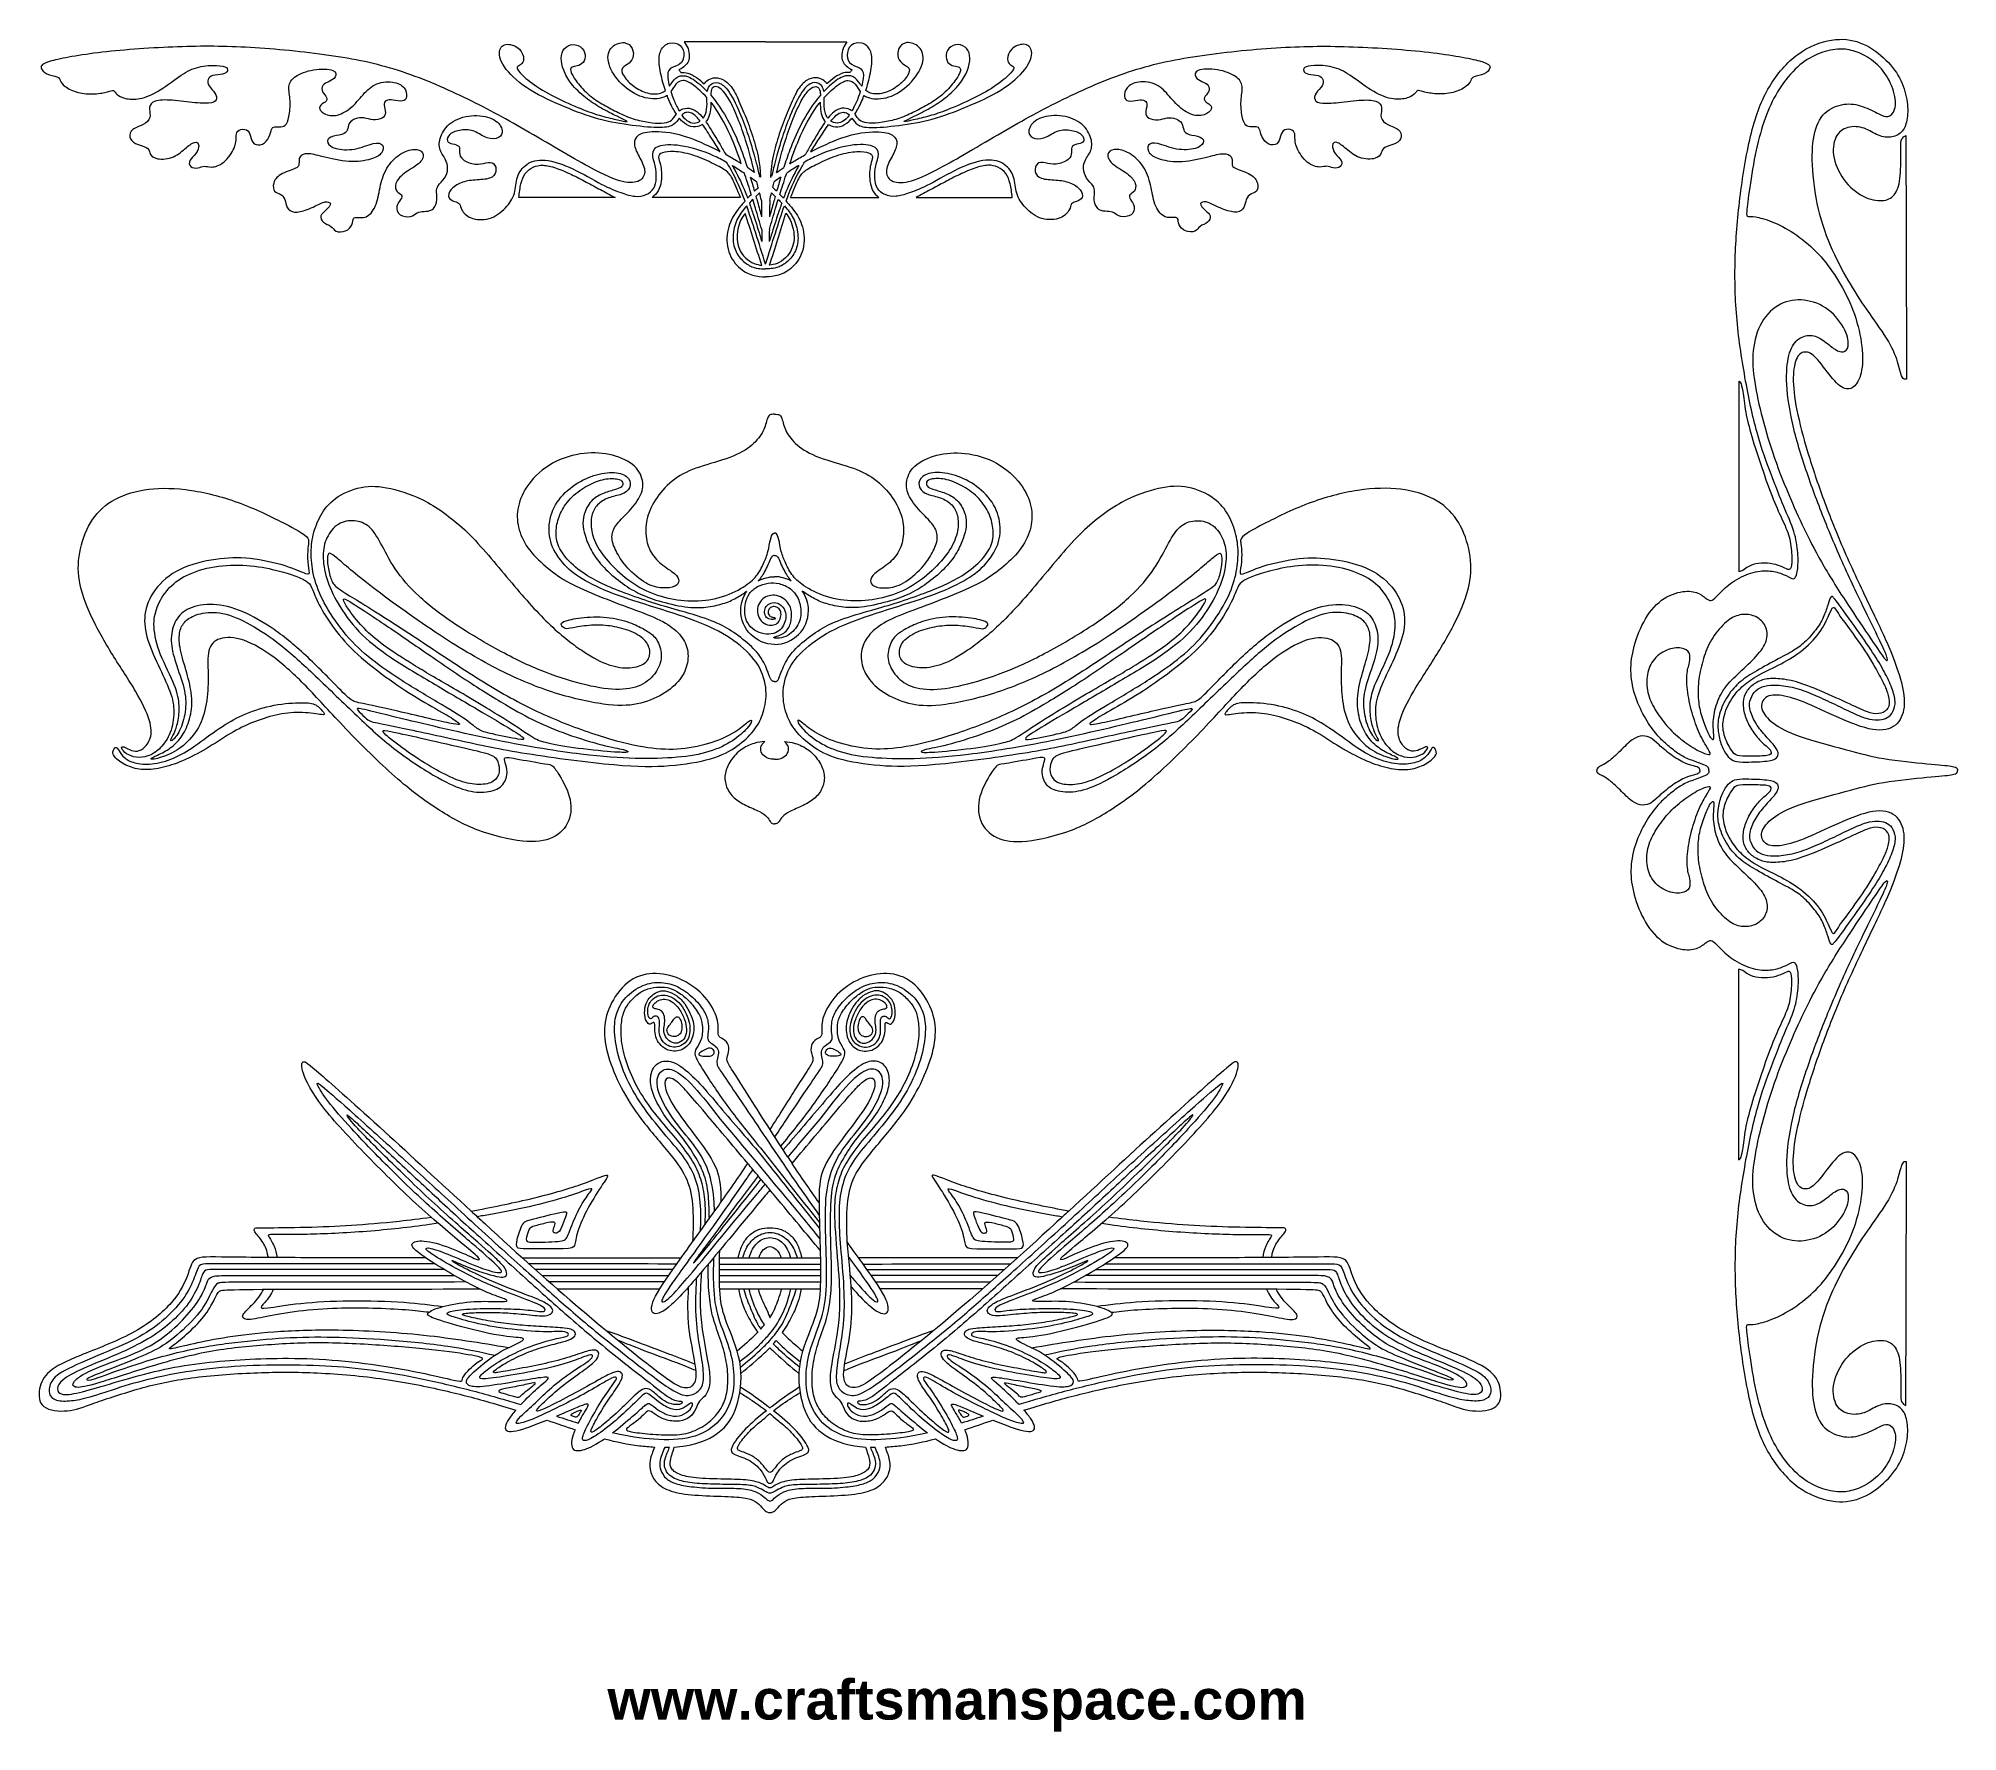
# Model space of a CAD drawing. Header units: millimetres. Extents: x -105 to 87, y -14 to 156.
import ezdxf

# ---------------------------------------------------------------- set-up
doc = ezdxf.new("R2010")
doc.units = ezdxf.units.MM
doc.header["$MEASUREMENT"] = 0
doc.layers.add('Layer 1', color=7, linetype='Continuous')

msp = doc.modelspace()

# ---------------------------------------------------------------- texts
at = {"insert": (-48, -8.5), "char_height": 4, "width": 98.5, "attachment_point": 1}
msp.add_mtext('{\\fArial|b1|i0|c0|p34;www.craftsmanspace.com}', dxfattribs=at)

# ---------------------------------------------------------------- linework, layer by layer
at = {"layer": 'Layer 1', "lineweight": 20}
for points, knots in [([(62.5255, 82.735), (62.5292, 82.8559), (62.5328, 82.9768), (62.4324, 83.081), (62.4324, 83.081), (62.332, 83.1854), (62.1273, 83.2732), (61.7714, 83.4045), (61.7714, 83.4045), (61.4154, 83.536), (60.9076, 83.7114), (60.4895, 83.8867), (60.4895, 83.8867), (60.0714, 84.0619), (59.7427, 84.2373), (59.3849, 84.4874), (59.3849, 84.4874), (59.0269, 84.7376), (58.6397, 85.0627), (58.2928, 85.3656), (58.2928, 85.3656), (57.9458, 85.6688), (57.6391, 85.9502), (57.2959, 86.3537), (57.2959, 86.3537), (56.9525, 86.7572), (56.5725, 87.283), (56.1984, 87.9184), (56.1984, 87.9184), (55.824, 88.554), (55.455, 89.299), (55.1903, 90.0787), (55.1903, 90.0787), (54.9256, 90.8585), (54.7648, 91.6729), (54.7211, 92.4562), (54.7211, 92.4562), (54.6772, 93.2397), (54.7502, 93.992), (54.9583, 94.8684), (54.9583, 94.8684), (55.1665, 95.7449), (55.51, 96.7457), (55.9902, 97.633), (55.9902, 97.633), (56.4704, 98.5205), (57.0877, 99.2948), (57.7888, 99.8133), (57.7888, 99.8133), (58.49, 100.3319), (59.2752, 100.5951), (59.9106, 100.6845), (59.9106, 100.6845), (60.546, 100.7739), (61.032, 100.69), (61.43, 100.5202), (61.43, 100.5202), (61.828, 100.3504), (62.1384, 100.0945), (62.3556, 99.9413), (62.3556, 99.9413), (62.5729, 99.7879), (62.6973, 99.7366), (62.8523, 99.8114), (62.8523, 99.8114), (63.0075, 99.8863), (63.194, 100.0874), (63.486, 100.3903), (63.486, 100.3903), (63.7782, 100.6935), (64.1764, 101.0991), (64.6985, 101.4862), (64.6985, 101.4862), (65.2207, 101.8733), (65.8674, 102.2421), (66.5028, 102.4668), (66.5028, 102.4668), (67.1381, 102.6914), (67.7628, 102.7717), (68.3032, 102.768), (68.3032, 102.768), (68.8437, 102.7644), (69.3002, 102.6766), (69.7073, 102.5325), (69.7073, 102.5325), (70.1145, 102.3882), (70.4726, 102.1872), (70.7079, 102.0758), (70.7079, 102.0758), (70.9435, 101.9645), (71.0569, 101.9425), (71.1628, 102.0502), (71.1628, 102.0502), (71.2686, 102.158), (71.3673, 102.3955), (71.4256, 102.8318), (71.4256, 102.8318), (71.4841, 103.2683), (71.5025, 103.9038), (71.4551, 104.5793), (71.4551, 104.5793), (71.4076, 105.2549), (71.2941, 105.971), (71.0531, 106.7304), (71.0531, 106.7304), (70.8121, 107.49), (70.4433, 108.2937), (70.0489, 109.2322), (70.0489, 109.2322), (69.6545, 110.1707), (69.2343, 111.2446), (68.7743, 112.4551), (68.7743, 112.4551), (68.3142, 113.6657), (67.8138, 115.0134), (67.3629, 116.6475), (67.3629, 116.6475), (66.9119, 118.2817), (66.5101, 120.2029), (66.1559, 122.1895), (66.1559, 122.1895), (65.8016, 124.1762), (65.4949, 126.2289), (65.3233, 128.2813), (65.3233, 128.2813), (65.1517, 130.3337), (65.1149, 132.3863), (65.1843, 134.413), (65.1843, 134.413), (65.2537, 136.4399), (65.4291, 138.4414), (65.6993, 140.5521), (65.6993, 140.5521), (65.9696, 142.663), (66.3348, 144.8837), (66.7986, 146.7242), (66.7986, 146.7242), (67.2624, 148.5648), (67.8249, 150.0259), (68.5991, 151.3332), (68.5991, 151.3332), (69.3732, 152.6406), (70.3594, 153.7948), (71.4622, 154.5981), (71.4622, 154.5981), (72.5652, 155.4016), (73.7851, 155.8546), (74.8515, 156.0262), (74.8515, 156.0262), (75.9179, 156.198), (76.831, 156.0881), (77.6965, 155.7595), (77.6965, 155.7595), (78.5619, 155.4309), (79.3802, 154.883), (80.0593, 154.2622), (80.0593, 154.2622), (80.7385, 153.6414), (81.2792, 152.9474), (81.6626, 152.228), (81.6626, 152.228), (82.0461, 151.5085), (82.2725, 150.7634), (82.3893, 150.0696), (82.3893, 150.0696), (82.5062, 149.3757), (82.5135, 148.7329), (82.4368, 148.1924), (82.4368, 148.1924), (82.3601, 147.652), (82.1994, 147.2137), (81.9402, 146.896), (81.9402, 146.896), (81.681, 146.5783), (81.3229, 146.3809), (80.903, 146.3078), (80.903, 146.3078), (80.4831, 146.2348), (80.0008, 146.2861), (79.5408, 146.476), (79.5408, 146.476), (79.0807, 146.6658), (78.6422, 146.9946), (78.1238, 147.1771), (78.1238, 147.1771), (77.6052, 147.3596), (77.0063, 147.3964), (76.4913, 147.2576), (76.4913, 147.2576), (75.9763, 147.1188), (75.5453, 146.8046), (75.2825, 146.2714), (75.2825, 146.2714), (75.0194, 145.7382), (74.9245, 144.9859), (75.0961, 144.1716), (75.0961, 144.1716), (75.2677, 143.3572), (75.7062, 142.4805), (76.2867, 141.7757), (76.2867, 141.7757), (76.8673, 141.0709), (77.5906, 140.5376), (78.2734, 140.2383), (78.2734, 140.2383), (78.9563, 139.9388), (79.5993, 139.8729), (80.0995, 139.9459), (80.0995, 139.9459), (80.5997, 140.019), (80.9578, 140.231), (81.2243, 140.6326), (81.2243, 140.6326), (81.4909, 141.0343), (81.6663, 141.626), (81.7393, 142.4366), (81.7393, 142.4366), (81.8124, 143.2474), (81.783, 144.2775), (81.783, 144.9456), (81.783, 144.9456), (81.783, 145.614), (81.8124, 145.9209), (81.9036, 146.1107), (81.9036, 146.1107), (81.9949, 146.3007), (82.1484, 146.3738), (82.3018, 146.4468), (82.3018, 146.4468), (82.3237, 138.2953), (82.3455, 130.1437), (82.3674, 121.9923), (82.3674, 121.9923), (82.214, 121.9923), (82.0606, 121.9923), (81.9475, 122.1748), (81.9475, 122.1748), (81.8342, 122.3575), (81.7612, 122.7227), (81.6041, 123.2887), (81.6041, 123.2887), (81.4471, 123.8549), (81.2061, 124.6219), (80.7423, 125.4764), (80.7423, 125.4764), (80.2786, 126.3309), (79.5918, 127.2734), (78.92, 128.2265), (78.92, 128.2265), (78.248, 129.1796), (77.5905, 130.1439), (76.9624, 131.1664), (76.9624, 131.1664), (76.3343, 132.1888), (75.7353, 133.2701), (75.1657, 134.4826), (75.1657, 134.4826), (74.5959, 135.695), (74.0553, 137.039), (73.6682, 138.518), (73.6682, 138.518), (73.2811, 139.9971), (73.0474, 141.6115), (72.9525, 142.9883), (72.9525, 142.9883), (72.8574, 144.3651), (72.9013, 145.5045), (73.0948, 146.4539), (73.0948, 146.4539), (73.2882, 147.4035), (73.6317, 148.1633), (74.1684, 148.6854), (74.1684, 148.6854), (74.7052, 149.2076), (75.4359, 149.4927), (76.0967, 149.5839), (76.0967, 149.5839), (76.7578, 149.6752), (77.3495, 149.5728), (77.952, 149.3612), (77.952, 149.3612), (78.5546, 149.1493), (79.1683, 148.8278), (79.5882, 148.6161), (79.5882, 148.6161), (80.0082, 148.4043), (80.2347, 148.3019), (80.4939, 148.364), (80.4939, 148.364), (80.7533, 148.4262), (81.0455, 148.6526), (81.177, 149.0945), (81.177, 149.0945), (81.3085, 149.5364), (81.279, 150.1938), (81.0746, 150.8877), (81.0746, 150.8877), (80.8701, 151.5815), (80.4902, 152.3121), (80.0228, 152.9146), (80.0228, 152.9146), (79.5554, 153.5171), (79.0002, 153.992), (78.4415, 154.3279), (78.4415, 154.3279), (77.8828, 154.6638), (77.3201, 154.8613), (76.8017, 154.989), (76.8017, 154.989), (76.2831, 155.1167), (75.8082, 155.1753), (75.2021, 155.0986), (75.2021, 155.0986), (74.5959, 155.0219), (73.858, 154.8099), (73.1643, 154.485), (73.1643, 154.485), (72.4705, 154.16), (71.8202, 153.7217), (71.1848, 153.0973), (71.1848, 153.0973), (70.5494, 152.4728), (69.9285, 151.6619), (69.4209, 150.8221), (69.4209, 150.8221), (68.9133, 149.9821), (68.5187, 149.1127), (68.1755, 148.1633), (68.1755, 148.1633), (67.8322, 147.2137), (67.54, 146.1838), (67.2808, 144.9713), (67.2808, 144.9713), (67.0214, 143.7589), (66.795, 142.3635), (66.6306, 141.2534), (66.6306, 141.2534), (66.4663, 140.1432), (66.364, 139.3178), (66.3312, 138.8724), (66.3312, 138.8724), (66.2982, 138.4269), (66.3348, 138.3609), (66.4625, 138.3391), (66.4625, 138.3391), (66.5904, 138.3172), (66.8095, 138.3391), (67.2076, 138.2771), (67.2076, 138.2771), (67.6056, 138.215), (68.1828, 138.0688), (68.8546, 137.8022), (68.8546, 137.8022), (69.5266, 137.5357), (70.2937, 137.1485), (71.0642, 136.6373), (71.0642, 136.6373), (71.8348, 136.126), (72.6091, 135.4905), (73.292, 134.7966), (73.292, 134.7966), (73.9749, 134.1028), (74.5666, 133.3503), (75.1289, 132.503), (75.1289, 132.503), (75.6914, 131.6558), (76.2246, 130.7135), (76.6702, 129.691), (76.6702, 129.691), (77.1157, 128.6684), (77.4737, 127.5654), (77.6928, 126.4845), (77.6928, 126.4845), (77.912, 125.4034), (77.9923, 124.3443), (77.934, 123.5007), (77.934, 123.5007), (77.8755, 122.6571), (77.6781, 122.0287), (77.3933, 121.6088), (77.3933, 121.6088), (77.1085, 121.1889), (76.7359, 120.9769), (76.327, 121.0427), (76.327, 121.0427), (75.9179, 121.1084), (75.4723, 121.452), (74.9757, 122.0289), (74.9757, 122.0289), (74.479, 122.6058), (73.9311, 123.4167), (73.4709, 123.9388), (73.4709, 123.9388), (73.0108, 124.4611), (72.6383, 124.695), (72.2878, 124.7241), (72.2878, 124.7241), (71.9371, 124.7534), (71.6083, 124.578), (71.3784, 124.1436), (71.3784, 124.1436), (71.1484, 123.7089), (71.0167, 123.0149), (71.0058, 122.1349), (71.0058, 122.1349), (70.9948, 121.2547), (71.1045, 120.1882), (71.36, 118.9063), (71.36, 118.9063), (71.6156, 117.6244), (72.0175, 116.1271), (72.4776, 114.6042), (72.4776, 114.6042), (72.9377, 113.0814), (73.4563, 111.5327), (74.0626, 109.8894), (74.0626, 109.8894), (74.6688, 108.246), (75.3628, 106.5074), (76.1443, 104.7217), (76.1443, 104.7217), (76.9258, 102.9358), (77.7952, 101.1022), (78.5767, 99.4626), (78.5767, 99.4626), (79.3581, 97.8228), (80.0521, 96.3765), (80.5853, 95.1312), (80.5853, 95.1312), (81.1185, 93.8858), (81.491, 92.8413), (81.7539, 91.9028), (81.7539, 91.9028), (82.0169, 90.9641), (82.1703, 90.1315), (82.1375, 89.3755), (82.1375, 89.3755), (82.1045, 88.6196), (81.8854, 87.9403), (81.4289, 87.4656), (81.4289, 87.4656), (80.9724, 86.9909), (80.2784, 86.7204), (79.3363, 86.8044), (79.3363, 86.8044), (78.394, 86.8883), (77.2034, 87.3268), (75.9873, 87.8489), (75.9873, 87.8489), (74.7712, 88.3711), (73.5294, 88.9775), (72.4778, 89.4193), (72.4778, 89.4193), (71.426, 89.8612), (70.5638, 90.1389), (69.8627, 90.2521), (69.8627, 90.2521), (69.1616, 90.3654), (68.6209, 90.314), (68.2631, 90.0694), (68.2631, 90.0694), (67.9052, 89.8247), (67.7298, 89.3865), (67.8539, 88.9154), (67.8539, 88.9154), (67.9781, 88.4443), (68.402, 87.9401), (69.008, 87.4765), (69.008, 87.4765), (69.6142, 87.0127), (70.4033, 86.5889), (71.6925, 86.1435), (71.6925, 86.1435), (72.9816, 85.6979), (74.7712, 85.2303), (76.2064, 84.8469), (76.2064, 84.8469), (77.6416, 84.4634), (78.7227, 84.164), (80.1068, 83.9302), (80.1068, 83.9302), (81.4909, 83.6965), (83.1784, 83.5284), (84.4054, 83.4153), (84.4054, 83.4153), (85.6324, 83.3021), (86.3995, 83.2435), (86.8363, 83.171), (86.8363, 83.171), (87.273, 83.0984), (87.38, 83.0116), (87.4347, 82.9366), (87.4347, 82.9366), (87.4894, 82.8616), (87.4923, 82.7983), (87.495, 82.735)], [0, 0, 0, 0, 0.008, 0.008, 0.008, 0.008, 0.016, 0.016, 0.016, 0.016, 0.024, 0.024, 0.024, 0.024, 0.032, 0.032, 0.032, 0.032, 0.04, 0.04, 0.04, 0.04, 0.048, 0.048, 0.048, 0.048, 0.056, 0.056, 0.056, 0.056, 0.064, 0.064, 0.064, 0.064, 0.072, 0.072, 0.072, 0.072, 0.08, 0.08, 0.08, 0.08, 0.088, 0.088, 0.088, 0.088, 0.096, 0.096, 0.096, 0.096, 0.104, 0.104, 0.104, 0.104, 0.112, 0.112, 0.112, 0.112, 0.12, 0.12, 0.12, 0.12, 0.128, 0.128, 0.128, 0.128, 0.136, 0.136, 0.136, 0.136, 0.144, 0.144, 0.144, 0.144, 0.152, 0.152, 0.152, 0.152, 0.16, 0.16, 0.16, 0.16, 0.168, 0.168, 0.168, 0.168, 0.176, 0.176, 0.176, 0.176, 0.184, 0.184, 0.184, 0.184, 0.192, 0.192, 0.192, 0.192, 0.2, 0.2, 0.2, 0.2, 0.208, 0.208, 0.208, 0.208, 0.216, 0.216, 0.216, 0.216, 0.224, 0.224, 0.224, 0.224, 0.232, 0.232, 0.232, 0.232, 0.24, 0.24, 0.24, 0.24, 0.248, 0.248, 0.248, 0.248, 0.256, 0.256, 0.256, 0.256, 0.264, 0.264, 0.264, 0.264, 0.272, 0.272, 0.272, 0.272, 0.28, 0.28, 0.28, 0.28, 0.288, 0.288, 0.288, 0.288, 0.296, 0.296, 0.296, 0.296, 0.304, 0.304, 0.304, 0.304, 0.312, 0.312, 0.312, 0.312, 0.32, 0.32, 0.32, 0.32, 0.328, 0.328, 0.328, 0.328, 0.336, 0.336, 0.336, 0.336, 0.344, 0.344, 0.344, 0.344, 0.352, 0.352, 0.352, 0.352, 0.36, 0.36, 0.36, 0.36, 0.368, 0.368, 0.368, 0.368, 0.376, 0.376, 0.376, 0.376, 0.384, 0.384, 0.384, 0.384, 0.392, 0.392, 0.392, 0.392, 0.4, 0.4, 0.4, 0.4, 0.408, 0.408, 0.408, 0.408, 0.416, 0.416, 0.416, 0.416, 0.424, 0.424, 0.424, 0.424, 0.432, 0.432, 0.432, 0.432, 0.44, 0.44, 0.44, 0.44, 0.448, 0.448, 0.448, 0.448, 0.456, 0.456, 0.456, 0.456, 0.464, 0.464, 0.464, 0.464, 0.472, 0.472, 0.472, 0.472, 0.48, 0.48, 0.48, 0.48, 0.488, 0.488, 0.488, 0.488, 0.496, 0.496, 0.496, 0.496, 0.504, 0.504, 0.504, 0.504, 0.512, 0.512, 0.512, 0.512, 0.52, 0.52, 0.52, 0.52, 0.528, 0.528, 0.528, 0.528, 0.536, 0.536, 0.536, 0.536, 0.544, 0.544, 0.544, 0.544, 0.552, 0.552, 0.552, 0.552, 0.56, 0.56, 0.56, 0.56, 0.568, 0.568, 0.568, 0.568, 0.576, 0.576, 0.576, 0.576, 0.584, 0.584, 0.584, 0.584, 0.592, 0.592, 0.592, 0.592, 0.6, 0.6, 0.6, 0.6, 0.608, 0.608, 0.608, 0.608, 0.616, 0.616, 0.616, 0.616, 0.624, 0.624, 0.624, 0.624, 0.632, 0.632, 0.632, 0.632, 0.64, 0.64, 0.64, 0.64, 0.648, 0.648, 0.648, 0.648, 0.656, 0.656, 0.656, 0.656, 0.664, 0.664, 0.664, 0.664, 0.672, 0.672, 0.672, 0.672, 0.68, 0.68, 0.68, 0.68, 0.688, 0.688, 0.688, 0.688, 0.696, 0.696, 0.696, 0.696, 0.704, 0.704, 0.704, 0.704, 0.712, 0.712, 0.712, 0.712, 0.72, 0.72, 0.72, 0.72, 0.728, 0.728, 0.728, 0.728, 0.736, 0.736, 0.736, 0.736, 0.744, 0.744, 0.744, 0.744, 0.752, 0.752, 0.752, 0.752, 0.76, 0.76, 0.76, 0.76, 0.768, 0.768, 0.768, 0.768, 0.776, 0.776, 0.776, 0.776, 0.784, 0.784, 0.784, 0.784, 0.792, 0.792, 0.792, 0.792, 0.8, 0.8, 0.8, 0.8, 0.808, 0.808, 0.808, 0.808, 0.816, 0.816, 0.816, 0.816, 0.824, 0.824, 0.824, 0.824, 0.832, 0.832, 0.832, 0.832, 0.84, 0.84, 0.84, 0.84, 0.848, 0.848, 0.848, 0.848, 0.856, 0.856, 0.856, 0.856, 0.864, 0.864, 0.864, 0.864, 0.872, 0.872, 0.872, 0.872, 0.88, 0.88, 0.88, 0.88, 0.888, 0.888, 0.888, 0.888, 0.896, 0.896, 0.896, 0.896, 0.904, 0.904, 0.904, 0.904, 0.912, 0.912, 0.912, 0.912, 0.92, 0.92, 0.92, 0.92, 0.928, 0.928, 0.928, 0.928, 0.936, 0.936, 0.936, 0.936, 0.944, 0.944, 0.944, 0.944, 0.952, 0.952, 0.952, 0.952, 0.96, 0.96, 0.96, 0.96, 0.968, 0.968, 0.968, 0.968, 0.976, 0.976, 0.976, 0.976, 0.984, 0.984, 0.984, 0.984, 1, 1, 1, 1]), ([(-36.6883, 144.8163), (-37.687, 145.3365), (-38.7651, 145.8391), (-39.702, 146.1755), (-39.702, 146.1755), (-41.2343, 146.7256), (-42.3896, 146.8317), (-43.2229, 146.823), (-43.2229, 146.823), (-44.0563, 146.8142), (-44.5679, 146.6906), (-44.8897, 146.4746), (-44.8897, 146.4746), (-45.2116, 146.2585), (-45.344, 145.9498), (-45.3087, 145.5882), (-45.3087, 145.5882), (-45.2734, 145.2266), (-45.0705, 144.8121), (-44.8324, 144.3579), (-44.8324, 144.3579), (-44.5943, 143.9037), (-44.3209, 143.4098), (-44.2768, 142.9689), (-44.2768, 142.9689), (-44.2327, 142.5279), (-44.4179, 142.1397), (-44.7927, 141.9237), (-44.7927, 141.9237), (-45.1675, 141.7077), (-45.732, 141.6635), (-46.4904, 141.8355), (-46.4904, 141.8355), (-47.2489, 142.0075), (-48.2015, 142.3956), (-49.9124, 143.3304), (-49.9124, 143.3304), (-51.6234, 144.2653), (-54.0929, 145.747), (-56.2668, 146.9993), (-56.2668, 146.9993), (-58.4408, 148.2517), (-60.3195, 149.2748), (-62.3964, 150.2757), (-62.3964, 150.2757), (-64.4734, 151.2767), (-66.7489, 152.2558), (-68.989, 152.9701), (-68.989, 152.9701), (-71.2291, 153.6845), (-73.4341, 154.1343), (-75.9564, 154.4959), (-75.9564, 154.4959), (-78.4788, 154.8575), (-81.3187, 155.1309), (-83.8587, 155.2764), (-83.8587, 155.2764), (-86.3987, 155.4219), (-88.639, 155.4397), (-91.1437, 155.3515), (-91.1437, 155.3515), (-93.6484, 155.2633), (-96.4177, 155.0692), (-98.7107, 154.8047), (-98.7107, 154.8047), (-101.0038, 154.5401), (-102.8207, 154.2048), (-103.7908, 153.9359), (-103.7908, 153.9359), (-104.7609, 153.6669), (-104.8845, 153.464), (-104.8404, 153.248), (-104.8404, 153.248), (-104.7963, 153.0319), (-104.5845, 152.8026), (-104.2583, 152.6483), (-104.2583, 152.6483), (-103.932, 152.494), (-103.4909, 152.4145), (-103.2573, 152.3264), (-103.2573, 152.3264), (-103.0236, 152.2382), (-102.997, 152.1411), (-102.9221, 151.9824), (-102.9221, 151.9824), (-102.8472, 151.8236), (-102.7236, 151.6031), (-102.4282, 151.3738), (-102.4282, 151.3738), (-102.1328, 151.1445), (-101.6653, 150.9064), (-101.1362, 150.7697), (-101.1362, 150.7697), (-100.607, 150.633), (-100.0161, 150.5977), (-99.4914, 150.6285), (-99.4914, 150.6285), (-98.9666, 150.6594), (-98.5079, 150.7565), (-98.1904, 150.8402), (-98.1904, 150.8402), (-97.8729, 150.924), (-97.6965, 150.9946), (-97.5951, 150.9726), (-97.5951, 150.9726), (-97.4937, 150.9505), (-97.4672, 150.8358), (-97.3438, 150.6948), (-97.3438, 150.6948), (-97.2203, 150.5537), (-96.9998, 150.386), (-96.6647, 150.2626), (-96.6647, 150.2626), (-96.3295, 150.1391), (-95.8797, 150.0597), (-95.3418, 150.1038), (-95.3418, 150.1038), (-94.8038, 150.1479), (-94.1775, 150.3155), (-93.4544, 150.7035), (-93.4544, 150.7035), (-92.7312, 151.0916), (-91.9109, 151.7002), (-91.2495, 152.172), (-91.2495, 152.172), (-90.588, 152.6438), (-90.0853, 152.979), (-89.4856, 153.1862), (-89.4856, 153.1862), (-88.8859, 153.3934), (-88.1891, 153.4729), (-87.6291, 153.4861), (-87.6291, 153.4861), (-87.0691, 153.4993), (-86.6457, 153.4464), (-86.4032, 153.345), (-86.4032, 153.345), (-86.1607, 153.2436), (-86.0988, 153.0936), (-86.1473, 152.9525), (-86.1473, 152.9525), (-86.1958, 152.8114), (-86.3547, 152.6791), (-86.6369, 152.6086), (-86.6369, 152.6086), (-86.9191, 152.538), (-87.3248, 152.5292), (-87.5982, 152.4587), (-87.5982, 152.4587), (-87.8716, 152.3881), (-88.0127, 152.2558), (-88.0788, 152.0794), (-88.0788, 152.0794), (-88.145, 151.903), (-88.1362, 151.6825), (-87.9907, 151.4444), (-87.9907, 151.4444), (-87.8452, 151.2063), (-87.5629, 150.9504), (-87.3998, 150.7035), (-87.3998, 150.7035), (-87.2366, 150.4566), (-87.1925, 150.2184), (-87.2851, 150.0377), (-87.2851, 150.0377), (-87.3777, 149.8569), (-87.607, 149.7333), (-88.0612, 149.6981), (-88.0612, 149.6981), (-88.5154, 149.6628), (-89.1945, 149.7158), (-89.9529, 149.7995), (-89.9529, 149.7995), (-90.7114, 149.8833), (-91.5494, 149.998), (-92.2108, 150.0156), (-92.2108, 150.0156), (-92.8722, 150.0333), (-93.3574, 149.9538), (-93.6351, 149.7819), (-93.6351, 149.7819), (-93.9129, 149.61), (-93.9836, 149.3453), (-93.9704, 149.072), (-93.9704, 149.072), (-93.9571, 148.7986), (-93.86, 148.5163), (-93.9349, 148.2518), (-93.9349, 148.2518), (-94.0099, 147.9872), (-94.257, 147.7401), (-94.5965, 147.5594), (-94.5965, 147.5594), (-94.936, 147.3786), (-95.3682, 147.2639), (-95.6283, 147.0567), (-95.6283, 147.0567), (-95.8885, 146.8495), (-95.9767, 146.5495), (-95.9282, 146.2938), (-95.9282, 146.2938), (-95.8797, 146.0381), (-95.6945, 145.8263), (-95.3638, 145.6676), (-95.3638, 145.6676), (-95.0331, 145.5089), (-94.5567, 145.403), (-94.301, 145.2531), (-94.301, 145.2531), (-94.0453, 145.1032), (-94.0099, 144.9091), (-93.9262, 144.7019), (-93.9262, 144.7019), (-93.8424, 144.4946), (-93.7101, 144.2741), (-93.3221, 144.1639), (-93.3221, 144.1639), (-92.934, 144.0536), (-92.2902, 144.0536), (-91.7567, 144.2388), (-91.7567, 144.2388), (-91.2231, 144.424), (-90.7996, 144.7945), (-90.4204, 145.1119), (-90.4204, 145.1119), (-90.0412, 145.4294), (-89.706, 145.6941), (-89.4591, 145.7602), (-89.4591, 145.7602), (-89.2122, 145.8264), (-89.0534, 145.694), (-89.0314, 145.4648), (-89.0314, 145.4648), (-89.0093, 145.2355), (-89.124, 144.9091), (-89.318, 144.6446), (-89.318, 144.6446), (-89.512, 144.38), (-89.7854, 144.1771), (-89.9045, 143.9523), (-89.9045, 143.9523), (-90.0236, 143.7274), (-89.9882, 143.4803), (-89.8207, 143.3393), (-89.8207, 143.3393), (-89.6532, 143.1982), (-89.3532, 143.1628), (-89.1063, 143.2025), (-89.1063, 143.2025), (-88.8594, 143.2422), (-88.6653, 143.3569), (-88.4713, 143.3657), (-88.4713, 143.3657), (-88.2773, 143.3745), (-88.0832, 143.2775), (-87.7481, 143.2907), (-87.7481, 143.2907), (-87.413, 143.3039), (-86.9367, 143.4275), (-86.5046, 143.7846), (-86.5046, 143.7846), (-86.0725, 144.1418), (-85.6843, 144.7327), (-85.4859, 145.1913), (-85.4859, 145.1913), (-85.2875, 145.6499), (-85.2786, 145.9763), (-85.2742, 146.2452), (-85.2742, 146.2452), (-85.2698, 146.5142), (-85.2698, 146.726), (-85.1155, 146.8759), (-85.1155, 146.8759), (-84.9612, 147.0258), (-84.6524, 147.114), (-84.4099, 147.0699), (-84.4099, 147.0699), (-84.1674, 147.0258), (-83.991, 146.8494), (-83.8896, 146.5893), (-83.8896, 146.5893), (-83.7882, 146.3291), (-83.7617, 145.985), (-83.5986, 145.769), (-83.5986, 145.769), (-83.4355, 145.553), (-83.1355, 145.4647), (-82.8489, 145.5264), (-82.8489, 145.5264), (-82.5623, 145.5882), (-82.2888, 145.8), (-82.1081, 146.0777), (-82.1081, 146.0777), (-81.9273, 146.3555), (-81.839, 146.6995), (-81.7685, 146.9243), (-81.7685, 146.9243), (-81.698, 147.1492), (-81.645, 147.2552), (-81.5083, 147.2949), (-81.5083, 147.2949), (-81.3716, 147.3346), (-81.1511, 147.308), (-80.9351, 147.308), (-80.9351, 147.308), (-80.719, 147.308), (-80.5072, 147.3346), (-80.3441, 147.4889), (-80.3441, 147.4889), (-80.181, 147.6432), (-80.0663, 147.9254), (-79.9782, 148.3619), (-79.9782, 148.3619), (-79.89, 148.7985), (-79.8282, 149.3894), (-79.859, 149.9274), (-79.859, 149.9274), (-79.8899, 150.4654), (-80.0135, 150.9505), (-79.9738, 151.3562), (-79.9738, 151.3562), (-79.9341, 151.7619), (-79.7311, 152.0882), (-79.3034, 152.3792), (-79.3034, 152.3792), (-78.8757, 152.6702), (-78.223, 152.9261), (-77.4955, 153.0407), (-77.4955, 153.0407), (-76.7679, 153.1554), (-75.9652, 153.1288), (-75.5728, 152.9745), (-75.5728, 152.9745), (-75.1803, 152.8202), (-75.198, 152.538), (-75.3258, 152.3308), (-75.3258, 152.3308), (-75.4537, 152.1235), (-75.6919, 151.9912), (-75.9388, 151.8722), (-75.9388, 151.8722), (-76.1857, 151.7531), (-76.4416, 151.6472), (-76.5694, 151.4753), (-76.5694, 151.4753), (-76.6973, 151.3033), (-76.6973, 151.0651), (-76.5915, 150.8491), (-76.5915, 150.8491), (-76.4857, 150.633), (-76.2739, 150.4389), (-76.199, 150.267), (-76.199, 150.267), (-76.124, 150.095), (-76.1858, 149.945), (-76.3445, 149.8128), (-76.3445, 149.8128), (-76.5032, 149.6805), (-76.7591, 149.5658), (-76.8561, 149.3939), (-76.8561, 149.3939), (-76.9531, 149.2219), (-76.8913, 148.9926), (-76.6444, 148.7942), (-76.6444, 148.7942), (-76.3975, 148.5957), (-75.9652, 148.4281), (-75.4846, 148.4545), (-75.4846, 148.4545), (-75.004, 148.481), (-74.4747, 148.7015), (-73.9941, 149.0587), (-73.9941, 149.0587), (-73.5135, 149.4159), (-73.0812, 149.9098), (-72.6756, 150.3772), (-72.6756, 150.3772), (-72.2699, 150.8446), (-71.8906, 151.2857), (-71.3571, 151.5458), (-71.3571, 151.5458), (-70.8235, 151.8059), (-70.1356, 151.8854), (-69.5932, 151.8149), (-69.5932, 151.8149), (-69.0508, 151.7443), (-68.6539, 151.5237), (-68.4246, 151.2416), (-68.4246, 151.2416), (-68.1953, 150.9594), (-68.1335, 150.6153), (-68.1643, 150.364), (-68.1643, 150.364), (-68.1952, 150.1127), (-68.3188, 149.9538), (-68.5701, 149.9186), (-68.5701, 149.9186), (-68.8214, 149.8833), (-69.2007, 149.9715), (-69.5093, 150.0068), (-69.5093, 150.0068), (-69.818, 150.0421), (-70.0562, 150.0244), (-70.2105, 149.9407), (-70.2105, 149.9407), (-70.3648, 149.8569), (-70.4355, 149.7069), (-70.4179, 149.4909), (-70.4179, 149.4909), (-70.4002, 149.2748), (-70.2943, 148.9925), (-70.2943, 148.7544), (-70.2943, 148.7544), (-70.2943, 148.5163), (-70.4002, 148.3222), (-70.6294, 148.1944), (-70.6294, 148.1944), (-70.8587, 148.0665), (-71.2116, 148.0047), (-71.5334, 148.0311), (-71.5334, 148.0311), (-71.8553, 148.0576), (-72.1465, 148.1724), (-72.4419, 148.2165), (-72.4419, 148.2165), (-72.7373, 148.2606), (-73.0373, 148.234), (-73.3018, 148.1371), (-73.3018, 148.1371), (-73.5664, 148.0401), (-73.7957, 147.8724), (-73.9147, 147.6608), (-73.9147, 147.6608), (-74.0338, 147.4492), (-74.0426, 147.1933), (-74.1175, 146.9949), (-74.1175, 146.9949), (-74.1925, 146.7965), (-74.3337, 146.6554), (-74.6511, 146.5628), (-74.6511, 146.5628), (-74.9686, 146.4702), (-75.4626, 146.4261), (-75.758, 146.2938), (-75.758, 146.2938), (-76.0534, 146.1615), (-76.1505, 145.941), (-76.0667, 145.7206), (-76.0667, 145.7206), (-75.9829, 145.5001), (-75.7183, 145.2795), (-75.2421, 145.1473), (-75.2421, 145.1473), (-74.7658, 145.015), (-74.0779, 144.9709), (-73.39, 145.0987), (-73.39, 145.0987), (-72.7021, 145.2266), (-72.0141, 145.5266), (-71.5159, 145.6368), (-71.5159, 145.6368), (-71.0176, 145.747), (-70.7088, 145.6676), (-70.5765, 145.4692), (-70.5765, 145.4692), (-70.4442, 145.2707), (-70.4884, 144.9532), (-70.6868, 144.6931), (-70.6868, 144.6931), (-70.8852, 144.4329), (-71.238, 144.23), (-71.7892, 144.0713), (-71.7892, 144.0713), (-72.3404, 143.9126), (-73.0902, 143.7978), (-73.9588, 143.8551), (-73.9588, 143.8551), (-74.8275, 143.9125), (-75.8154, 144.1418), (-76.5341, 144.3182), (-76.5341, 144.3182), (-77.2529, 144.4946), (-77.7027, 144.6181), (-78.0731, 144.6225), (-78.0731, 144.6225), (-78.4435, 144.627), (-78.7346, 144.5122), (-78.8625, 144.3138), (-78.8625, 144.3138), (-78.9904, 144.1154), (-78.955, 143.8331), (-78.9638, 143.6259), (-78.9638, 143.6259), (-78.9727, 143.4186), (-79.0257, 143.2863), (-79.374, 143.1276), (-79.374, 143.1276), (-79.7224, 142.9688), (-80.3662, 142.7836), (-80.7895, 142.5411), (-80.7895, 142.5411), (-81.2128, 142.2986), (-81.4158, 141.9986), (-81.4995, 141.6812), (-81.4995, 141.6812), (-81.5833, 141.3637), (-81.548, 141.0285), (-81.4113, 140.8566), (-81.4113, 140.8566), (-81.2746, 140.6846), (-81.0365, 140.6757), (-80.8381, 140.5743), (-80.8381, 140.5743), (-80.6397, 140.4729), (-80.4808, 140.2789), (-80.3883, 140.0276), (-80.3883, 140.0276), (-80.2957, 139.7762), (-80.2691, 139.4675), (-80.1369, 139.225), (-80.1369, 139.225), (-80.0046, 138.9824), (-79.7664, 138.806), (-79.4313, 138.7707), (-79.4313, 138.7707), (-79.0962, 138.7354), (-78.664, 138.8413), (-78.1481, 139.0353), (-78.1481, 139.0353), (-77.6322, 139.2293), (-77.0324, 139.5116), (-76.7326, 139.6527), (-76.7326, 139.6527), (-76.4327, 139.7938), (-76.4327, 139.7938), (-76.2828, 139.7894), (-76.2828, 139.7894), (-76.1329, 139.785), (-75.8329, 139.7762), (-75.8065, 139.6219), (-75.8065, 139.6219), (-75.78, 139.4676), (-76.027, 139.1676), (-76.2607, 138.9472), (-76.2607, 138.9472), (-76.4944, 138.7267), (-76.7149, 138.5855), (-76.7678, 138.3827), (-76.7678, 138.3827), (-76.8208, 138.1799), (-76.7061, 137.9152), (-76.4945, 137.7433), (-76.4945, 137.7433), (-76.2828, 137.5713), (-75.9741, 137.4919), (-75.7713, 137.3376), (-75.7713, 137.3376), (-75.5684, 137.1832), (-75.4714, 136.9539), (-75.2289, 136.8481), (-75.2289, 136.8481), (-74.9864, 136.7422), (-74.5982, 136.7599), (-74.2896, 136.8877), (-74.2896, 136.8877), (-73.9809, 137.0156), (-73.7516, 137.2538), (-73.6502, 137.5007), (-73.6502, 137.5007), (-73.5487, 137.7476), (-73.5752, 138.0035), (-73.5003, 138.1269), (-73.5003, 138.1269), (-73.4253, 138.2504), (-73.2488, 138.2416), (-72.9711, 138.2284), (-72.9711, 138.2284), (-72.6933, 138.2152), (-72.314, 138.1974), (-71.9745, 138.4443), (-71.9745, 138.4443), (-71.635, 138.6913), (-71.335, 139.2029), (-71.1499, 139.7982), (-71.1499, 139.7982), (-70.9647, 140.3935), (-70.894, 141.0726), (-70.7177, 141.7384), (-70.7177, 141.7384), (-70.5413, 142.4043), (-70.259, 143.0571), (-69.8622, 143.5862), (-69.8622, 143.5862), (-69.4653, 144.1154), (-68.9537, 144.5211), (-68.4599, 144.7636), (-68.4599, 144.7636), (-67.966, 145.0061), (-67.4897, 145.0856), (-67.137, 145.0371), (-67.137, 145.0371), (-66.7842, 144.9885), (-66.5548, 144.8121), (-66.5063, 144.552), (-66.5063, 144.552), (-66.4578, 144.2918), (-66.5901, 143.9477), (-66.9693, 143.617), (-66.9693, 143.617), (-67.3486, 143.2863), (-67.9748, 142.9688), (-68.4201, 142.6381), (-68.4201, 142.6381), (-68.8655, 142.3074), (-69.1302, 141.9634), (-69.236, 141.6504), (-69.236, 141.6504), (-69.3418, 141.3373), (-69.2889, 141.055), (-69.1522, 140.8743), (-69.1522, 140.8743), (-69.0155, 140.6935), (-68.795, 140.614), (-68.7024, 140.495), (-68.7024, 140.495), (-68.6098, 140.376), (-68.6451, 140.2171), (-68.7641, 140.0275), (-68.7641, 140.0275), (-68.8832, 139.8379), (-69.0861, 139.6174), (-69.139, 139.3308), (-69.139, 139.3308), (-69.1919, 139.0442), (-69.0949, 138.6913), (-68.8215, 138.4974), (-68.8215, 138.4974), (-68.5481, 138.3034), (-68.0983, 138.268), (-67.7897, 138.3385), (-67.7897, 138.3385), (-67.481, 138.4091), (-67.3133, 138.5856), (-67.1105, 138.6869), (-67.1105, 138.6869), (-66.9077, 138.7883), (-66.6695, 138.8149), (-66.4094, 138.8325), (-66.4094, 138.8325), (-66.1492, 138.8501), (-65.8669, 138.859), (-65.6376, 139.0045), (-65.6376, 139.0045), (-65.4083, 139.15), (-65.2319, 139.4322), (-65.1658, 139.7629), (-65.1658, 139.7629), (-65.0996, 140.0936), (-65.1437, 140.473), (-65.1525, 140.7552), (-65.1525, 140.7552), (-65.1614, 141.0374), (-65.1349, 141.2226), (-64.985, 141.4342), (-64.985, 141.4342), (-64.8351, 141.6459), (-64.5616, 141.8841), (-64.3676, 142.1751), (-64.3676, 142.1751), (-64.1736, 142.4661), (-64.0589, 142.8101), (-64.0457, 143.1364), (-64.0457, 143.1364), (-64.0325, 143.4627), (-64.1207, 143.7714), (-64.297, 144.0933), (-64.297, 144.0933), (-64.4734, 144.4152), (-64.7381, 144.7504), (-64.8395, 145.156), (-64.8395, 145.156), (-64.9409, 145.5617), (-64.8791, 146.0381), (-64.6587, 146.5275), (-64.6587, 146.5275), (-64.4382, 147.017), (-64.0589, 147.5197), (-63.4857, 147.8724), (-63.4857, 147.8724), (-62.9124, 148.2252), (-62.1451, 148.4282), (-61.3867, 148.4502), (-61.3867, 148.4502), (-60.6282, 148.4723), (-59.8784, 148.3134), (-59.3802, 148.0224), (-59.3802, 148.0224), (-58.8819, 147.7314), (-58.6349, 147.308), (-58.5776, 146.9729), (-58.5776, 146.9729), (-58.5203, 146.6378), (-58.6526, 146.3908), (-58.9392, 146.2497), (-58.9392, 146.2497), (-59.2258, 146.1086), (-59.6669, 146.0733), (-60.0857, 146.2144), (-60.0857, 146.2144), (-60.5046, 146.3555), (-60.9016, 146.673), (-61.3337, 146.8494), (-61.3337, 146.8494), (-61.7658, 147.0258), (-62.2333, 147.0611), (-62.683, 146.9994), (-62.683, 146.9994), (-63.1328, 146.9377), (-63.5651, 146.7788), (-63.8164, 146.5628), (-63.8164, 146.5628), (-64.0677, 146.3467), (-64.1384, 146.0733), (-64.0679, 145.9058), (-64.0679, 145.9058), (-63.9973, 145.7382), (-63.7855, 145.6764), (-63.5474, 145.6191), (-63.5474, 145.6191), (-63.3093, 145.5618), (-63.0447, 145.5088), (-62.93, 145.3677), (-62.93, 145.3677), (-62.8153, 145.2266), (-62.8507, 144.9973), (-62.8419, 144.7548), (-62.8419, 144.7548), (-62.833, 144.5123), (-62.7801, 144.2564), (-62.5023, 144.0316), (-62.5023, 144.0316), (-62.2245, 143.8067), (-61.7217, 143.6126), (-61.2984, 143.5729), (-61.2984, 143.5729), (-60.8751, 143.5332), (-60.5311, 143.648), (-60.2137, 143.7053), (-60.2137, 143.7053), (-59.8962, 143.7626), (-59.605, 143.7626), (-59.4199, 143.6039), (-59.4199, 143.6039), (-59.2347, 143.4451), (-59.1552, 143.1276), (-59.2125, 142.841), (-59.2125, 142.841), (-59.2699, 142.5544), (-59.464, 142.2985), (-59.8388, 142.1663), (-59.8388, 142.1663), (-60.2136, 142.034), (-60.7693, 142.0251), (-61.2808, 141.9855), (-61.2808, 141.9855), (-61.7923, 141.9458), (-62.2598, 141.8752), (-62.6831, 141.7121), (-62.6831, 141.7121), (-63.1064, 141.549), (-63.4857, 141.2931), (-63.7105, 141.0109), (-63.7105, 141.0109), (-63.9354, 140.7287), (-64.0061, 140.42), (-63.9179, 140.2172), (-63.9179, 140.2172), (-63.8297, 140.0143), (-63.5826, 139.9173), (-63.3622, 139.8424), (-63.3622, 139.8424), (-63.1417, 139.7674), (-62.9476, 139.7144), (-62.8506, 139.5866), (-62.8506, 139.5866), (-62.7536, 139.4587), (-62.7536, 139.2558), (-62.6125, 138.9869), (-62.6125, 138.9869), (-62.4714, 138.7179), (-62.1892, 138.3827), (-61.6998, 138.1887), (-61.6998, 138.1887), (-61.2103, 137.9947), (-60.5134, 137.9417), (-59.8829, 138.1269), (-59.8829, 138.1269), (-59.2523, 138.3121), (-58.6878, 138.7355), (-58.2513, 139.1896), (-58.2513, 139.1896), (-57.8148, 139.6438), (-57.506, 140.129), (-57.3517, 140.6581), (-57.3517, 140.6581), (-57.1974, 141.1872), (-57.1974, 141.7606), (-57.0387, 142.2721), (-57.0387, 142.2721), (-56.8799, 142.7836), (-56.5623, 143.2334), (-56.1037, 143.5509), (-56.1037, 143.5509), (-55.6451, 143.8684), (-55.0454, 144.0536), (-54.2517, 143.9787), (-54.2517, 143.9787), (-53.4579, 143.9037), (-52.4701, 143.5685), (-51.4735, 143.0967), (-51.4735, 143.0967), (-50.4769, 142.6249), (-49.4714, 142.0163), (-48.6292, 141.5798), (-48.6292, 141.5798), (-47.7869, 141.1432), (-47.1078, 140.8786), (-46.5699, 140.689), (-46.5699, 140.689), (-46.0319, 140.4994), (-45.6349, 140.3847), (-45.2425, 140.3539), (-45.2425, 140.3539), (-44.8501, 140.323), (-44.4619, 140.3759), (-44.1312, 140.517), (-44.1312, 140.517), (-43.8005, 140.6581), (-43.5271, 140.8874), (-43.3596, 141.174), (-43.3596, 141.174), (-43.192, 141.4606), (-43.1302, 141.8047), (-43.1126, 142.1883), (-43.1126, 142.1883), (-43.0949, 142.5719), (-43.1215, 142.9953), (-43.214, 143.4098), (-43.214, 143.4098), (-43.3066, 143.8243), (-43.4654, 144.23), (-43.4654, 144.5783), (-43.4654, 144.5783), (-43.4655, 144.9266), (-43.3069, 145.2177), (-42.8484, 145.3874), (-42.8484, 145.3874), (-42.3899, 145.5571), (-41.6313, 145.6056), (-40.6612, 145.4557), (-40.6612, 145.4557), (-39.6911, 145.3058), (-38.5092, 144.9573), (-37.387, 144.4569), (-37.387, 144.4569), (-36.9302, 144.2532), (-36.4832, 144.0242), (-36.0556, 143.7858)], [0, 0, 0, 0, 0.00458716, 0.00458716, 0.00458716, 0.00458716, 0.00917431, 0.00917431, 0.00917431, 0.00917431, 0.01376147, 0.01376147, 0.01376147, 0.01376147, 0.01834862, 0.01834862, 0.01834862, 0.01834862, 0.02293578, 0.02293578, 0.02293578, 0.02293578, 0.02752294, 0.02752294, 0.02752294, 0.02752294, 0.03211009, 0.03211009, 0.03211009, 0.03211009, 0.03669725, 0.03669725, 0.03669725, 0.03669725, 0.0412844, 0.0412844, 0.0412844, 0.0412844, 0.04587156, 0.04587156, 0.04587156, 0.04587156, 0.05045872, 0.05045872, 0.05045872, 0.05045872, 0.05504587, 0.05504587, 0.05504587, 0.05504587, 0.05963303, 0.05963303, 0.05963303, 0.05963303, 0.06422018, 0.06422018, 0.06422018, 0.06422018, 0.06880734, 0.06880734, 0.06880734, 0.06880734, 0.0733945, 0.0733945, 0.0733945, 0.0733945, 0.07798165, 0.07798165, 0.07798165, 0.07798165, 0.08256881, 0.08256881, 0.08256881, 0.08256881, 0.08715596, 0.08715596, 0.08715596, 0.08715596, 0.09174312, 0.09174312, 0.09174312, 0.09174312, 0.09633028, 0.09633028, 0.09633028, 0.09633028, 0.10091743, 0.10091743, 0.10091743, 0.10091743, 0.10550459, 0.10550459, 0.10550459, 0.10550459, 0.11009174, 0.11009174, 0.11009174, 0.11009174, 0.1146789, 0.1146789, 0.1146789, 0.1146789, 0.11926606, 0.11926606, 0.11926606, 0.11926606, 0.12385321, 0.12385321, 0.12385321, 0.12385321, 0.12844037, 0.12844037, 0.12844037, 0.12844037, 0.13302752, 0.13302752, 0.13302752, 0.13302752, 0.13761468, 0.13761468, 0.13761468, 0.13761468, 0.14220183, 0.14220183, 0.14220183, 0.14220183, 0.14678899, 0.14678899, 0.14678899, 0.14678899, 0.15137615, 0.15137615, 0.15137615, 0.15137615, 0.1559633, 0.1559633, 0.1559633, 0.1559633, 0.16055046, 0.16055046, 0.16055046, 0.16055046, 0.16513761, 0.16513761, 0.16513761, 0.16513761, 0.16972477, 0.16972477, 0.16972477, 0.16972477, 0.17431193, 0.17431193, 0.17431193, 0.17431193, 0.17889908, 0.17889908, 0.17889908, 0.17889908, 0.18348624, 0.18348624, 0.18348624, 0.18348624, 0.18807339, 0.18807339, 0.18807339, 0.18807339, 0.19266055, 0.19266055, 0.19266055, 0.19266055, 0.19724771, 0.19724771, 0.19724771, 0.19724771, 0.20183486, 0.20183486, 0.20183486, 0.20183486, 0.20642202, 0.20642202, 0.20642202, 0.20642202, 0.21100917, 0.21100917, 0.21100917, 0.21100917, 0.21559633, 0.21559633, 0.21559633, 0.21559633, 0.22018349, 0.22018349, 0.22018349, 0.22018349, 0.22477064, 0.22477064, 0.22477064, 0.22477064, 0.2293578, 0.2293578, 0.2293578, 0.2293578, 0.23394495, 0.23394495, 0.23394495, 0.23394495, 0.23853211, 0.23853211, 0.23853211, 0.23853211, 0.24311927, 0.24311927, 0.24311927, 0.24311927, 0.24770642, 0.24770642, 0.24770642, 0.24770642, 0.25229358, 0.25229358, 0.25229358, 0.25229358, 0.25688073, 0.25688073, 0.25688073, 0.25688073, 0.26146789, 0.26146789, 0.26146789, 0.26146789, 0.26605505, 0.26605505, 0.26605505, 0.26605505, 0.2706422, 0.2706422, 0.2706422, 0.2706422, 0.27522936, 0.27522936, 0.27522936, 0.27522936, 0.27981651, 0.27981651, 0.27981651, 0.27981651, 0.28440367, 0.28440367, 0.28440367, 0.28440367, 0.28899083, 0.28899083, 0.28899083, 0.28899083, 0.29357798, 0.29357798, 0.29357798, 0.29357798, 0.29816514, 0.29816514, 0.29816514, 0.29816514, 0.30275229, 0.30275229, 0.30275229, 0.30275229, 0.30733945, 0.30733945, 0.30733945, 0.30733945, 0.31192661, 0.31192661, 0.31192661, 0.31192661, 0.31651376, 0.31651376, 0.31651376, 0.31651376, 0.32110092, 0.32110092, 0.32110092, 0.32110092, 0.32568807, 0.32568807, 0.32568807, 0.32568807, 0.33027523, 0.33027523, 0.33027523, 0.33027523, 0.33486239, 0.33486239, 0.33486239, 0.33486239, 0.33944954, 0.33944954, 0.33944954, 0.33944954, 0.3440367, 0.3440367, 0.3440367, 0.3440367, 0.34862385, 0.34862385, 0.34862385, 0.34862385, 0.35321101, 0.35321101, 0.35321101, 0.35321101, 0.35779817, 0.35779817, 0.35779817, 0.35779817, 0.36238532, 0.36238532, 0.36238532, 0.36238532, 0.36697248, 0.36697248, 0.36697248, 0.36697248, 0.37155963, 0.37155963, 0.37155963, 0.37155963, 0.37614679, 0.37614679, 0.37614679, 0.37614679, 0.38073394, 0.38073394, 0.38073394, 0.38073394, 0.3853211, 0.3853211, 0.3853211, 0.3853211, 0.38990826, 0.38990826, 0.38990826, 0.38990826, 0.39449541, 0.39449541, 0.39449541, 0.39449541, 0.39908257, 0.39908257, 0.39908257, 0.39908257, 0.40366972, 0.40366972, 0.40366972, 0.40366972, 0.40825688, 0.40825688, 0.40825688, 0.40825688, 0.41284404, 0.41284404, 0.41284404, 0.41284404, 0.41743119, 0.41743119, 0.41743119, 0.41743119, 0.42201835, 0.42201835, 0.42201835, 0.42201835, 0.4266055, 0.4266055, 0.4266055, 0.4266055, 0.43119266, 0.43119266, 0.43119266, 0.43119266, 0.43577982, 0.43577982, 0.43577982, 0.43577982, 0.44036697, 0.44036697, 0.44036697, 0.44036697, 0.44495413, 0.44495413, 0.44495413, 0.44495413, 0.44954128, 0.44954128, 0.44954128, 0.44954128, 0.45412844, 0.45412844, 0.45412844, 0.45412844, 0.4587156, 0.4587156, 0.4587156, 0.4587156, 0.46330275, 0.46330275, 0.46330275, 0.46330275, 0.46788991, 0.46788991, 0.46788991, 0.46788991, 0.47247706, 0.47247706, 0.47247706, 0.47247706, 0.47706422, 0.47706422, 0.47706422, 0.47706422, 0.48165138, 0.48165138, 0.48165138, 0.48165138, 0.48623853, 0.48623853, 0.48623853, 0.48623853, 0.49082569, 0.49082569, 0.49082569, 0.49082569, 0.49541284, 0.49541284, 0.49541284, 0.49541284, 0.5, 0.5, 0.5, 0.5, 0.50458716, 0.50458716, 0.50458716, 0.50458716, 0.50917431, 0.50917431, 0.50917431, 0.50917431, 0.51376147, 0.51376147, 0.51376147, 0.51376147, 0.51834862, 0.51834862, 0.51834862, 0.51834862, 0.52293578, 0.52293578, 0.52293578, 0.52293578, 0.52752294, 0.52752294, 0.52752294, 0.52752294, 0.53211009, 0.53211009, 0.53211009, 0.53211009, 0.53669725, 0.53669725, 0.53669725, 0.53669725, 0.5412844, 0.5412844, 0.5412844, 0.5412844, 0.54587156, 0.54587156, 0.54587156, 0.54587156, 0.55045872, 0.55045872, 0.55045872, 0.55045872, 0.55504587, 0.55504587, 0.55504587, 0.55504587, 0.55963303, 0.55963303, 0.55963303, 0.55963303, 0.56422018, 0.56422018, 0.56422018, 0.56422018, 0.56880734, 0.56880734, 0.56880734, 0.56880734, 0.5733945, 0.5733945, 0.5733945, 0.5733945, 0.57798165, 0.57798165, 0.57798165, 0.57798165, 0.58256881, 0.58256881, 0.58256881, 0.58256881, 0.58715596, 0.58715596, 0.58715596, 0.58715596, 0.59174312, 0.59174312, 0.59174312, 0.59174312, 0.59633028, 0.59633028, 0.59633028, 0.59633028, 0.60091743, 0.60091743, 0.60091743, 0.60091743, 0.60550459, 0.60550459, 0.60550459, 0.60550459, 0.61009174, 0.61009174, 0.61009174, 0.61009174, 0.6146789, 0.6146789, 0.6146789, 0.6146789, 0.61926606, 0.61926606, 0.61926606, 0.61926606, 0.62385321, 0.62385321, 0.62385321, 0.62385321, 0.62844037, 0.62844037, 0.62844037, 0.62844037, 0.63302752, 0.63302752, 0.63302752, 0.63302752, 0.63761468, 0.63761468, 0.63761468, 0.63761468, 0.64220183, 0.64220183, 0.64220183, 0.64220183, 0.64678899, 0.64678899, 0.64678899, 0.64678899, 0.65137615, 0.65137615, 0.65137615, 0.65137615, 0.6559633, 0.6559633, 0.6559633, 0.6559633, 0.66055046, 0.66055046, 0.66055046, 0.66055046, 0.66513761, 0.66513761, 0.66513761, 0.66513761, 0.66972477, 0.66972477, 0.66972477, 0.66972477, 0.67431193, 0.67431193, 0.67431193, 0.67431193, 0.67889908, 0.67889908, 0.67889908, 0.67889908, 0.68348624, 0.68348624, 0.68348624, 0.68348624, 0.68807339, 0.68807339, 0.68807339, 0.68807339, 0.69266055, 0.69266055, 0.69266055, 0.69266055, 0.69724771, 0.69724771, 0.69724771, 0.69724771, 0.70183486, 0.70183486, 0.70183486, 0.70183486, 0.70642202, 0.70642202, 0.70642202, 0.70642202, 0.71100917, 0.71100917, 0.71100917, 0.71100917, 0.71559633, 0.71559633, 0.71559633, 0.71559633, 0.72018349, 0.72018349, 0.72018349, 0.72018349, 0.72477064, 0.72477064, 0.72477064, 0.72477064, 0.7293578, 0.7293578, 0.7293578, 0.7293578, 0.73394495, 0.73394495, 0.73394495, 0.73394495, 0.73853211, 0.73853211, 0.73853211, 0.73853211, 0.74311927, 0.74311927, 0.74311927, 0.74311927, 0.74770642, 0.74770642, 0.74770642, 0.74770642, 0.75229358, 0.75229358, 0.75229358, 0.75229358, 0.75688073, 0.75688073, 0.75688073, 0.75688073, 0.76146789, 0.76146789, 0.76146789, 0.76146789, 0.76605505, 0.76605505, 0.76605505, 0.76605505, 0.7706422, 0.7706422, 0.7706422, 0.7706422, 0.77522936, 0.77522936, 0.77522936, 0.77522936, 0.77981651, 0.77981651, 0.77981651, 0.77981651, 0.78440367, 0.78440367, 0.78440367, 0.78440367, 0.78899083, 0.78899083, 0.78899083, 0.78899083, 0.79357798, 0.79357798, 0.79357798, 0.79357798, 0.79816514, 0.79816514, 0.79816514, 0.79816514, 0.80275229, 0.80275229, 0.80275229, 0.80275229, 0.80733945, 0.80733945, 0.80733945, 0.80733945, 0.81192661, 0.81192661, 0.81192661, 0.81192661, 0.81651376, 0.81651376, 0.81651376, 0.81651376, 0.82110092, 0.82110092, 0.82110092, 0.82110092, 0.82568807, 0.82568807, 0.82568807, 0.82568807, 0.83027523, 0.83027523, 0.83027523, 0.83027523, 0.83486239, 0.83486239, 0.83486239, 0.83486239, 0.83944954, 0.83944954, 0.83944954, 0.83944954, 0.8440367, 0.8440367, 0.8440367, 0.8440367, 0.84862385, 0.84862385, 0.84862385, 0.84862385, 0.85321101, 0.85321101, 0.85321101, 0.85321101, 0.85779817, 0.85779817, 0.85779817, 0.85779817, 0.86238532, 0.86238532, 0.86238532, 0.86238532, 0.86697248, 0.86697248, 0.86697248, 0.86697248, 0.87155963, 0.87155963, 0.87155963, 0.87155963, 0.87614679, 0.87614679, 0.87614679, 0.87614679, 0.88073394, 0.88073394, 0.88073394, 0.88073394, 0.8853211, 0.8853211, 0.8853211, 0.8853211, 0.88990826, 0.88990826, 0.88990826, 0.88990826, 0.89449541, 0.89449541, 0.89449541, 0.89449541, 0.89908257, 0.89908257, 0.89908257, 0.89908257, 0.90366972, 0.90366972, 0.90366972, 0.90366972, 0.90825688, 0.90825688, 0.90825688, 0.90825688, 0.91284404, 0.91284404, 0.91284404, 0.91284404, 0.91743119, 0.91743119, 0.91743119, 0.91743119, 0.92201835, 0.92201835, 0.92201835, 0.92201835, 0.9266055, 0.9266055, 0.9266055, 0.9266055, 0.93119266, 0.93119266, 0.93119266, 0.93119266, 0.93577982, 0.93577982, 0.93577982, 0.93577982, 0.94036697, 0.94036697, 0.94036697, 0.94036697, 0.94495413, 0.94495413, 0.94495413, 0.94495413, 0.94954128, 0.94954128, 0.94954128, 0.94954128, 0.95412844, 0.95412844, 0.95412844, 0.95412844, 0.9587156, 0.9587156, 0.9587156, 0.9587156, 0.96330275, 0.96330275, 0.96330275, 0.96330275, 0.96788991, 0.96788991, 0.96788991, 0.96788991, 0.97247706, 0.97247706, 0.97247706, 0.97247706, 0.97706422, 0.97706422, 0.97706422, 0.97706422, 0.98165138, 0.98165138, 0.98165138, 0.98165138, 0.98623853, 0.98623853, 0.98623853, 0.98623853, 0.99082569, 0.99082569, 0.99082569, 0.99082569, 1, 1, 1, 1]), ([(-40.8003, 148.1963), (-40.9619, 147.9761), (-41.1244, 147.7307), (-41.38, 147.5562), (-41.38, 147.5562), (-41.6578, 147.3667), (-42.0459, 147.2607), (-42.7426, 147.2519), (-42.7426, 147.2519), (-43.4393, 147.243), (-44.4448, 147.3313), (-45.5207, 147.4679), (-45.5207, 147.4679), (-46.5967, 147.6046), (-47.7433, 147.7899), (-48.8765, 148.0985), (-48.8765, 148.0985), (-50.0098, 148.4072), (-51.13, 148.8394), (-52.3029, 149.3288), (-52.3029, 149.3288), (-53.4759, 149.8183), (-54.7018, 150.3652), (-55.7425, 151.009), (-55.7425, 151.009), (-56.7832, 151.6528), (-57.6387, 152.3937), (-58.1678, 153.0904), (-58.1678, 153.0904), (-58.697, 153.7871), (-58.9, 154.4398), (-58.8383, 154.8895), (-58.8383, 154.8895), (-58.7765, 155.3393), (-58.4501, 155.5863), (-58.0445, 155.6039), (-58.0445, 155.6039), (-57.6388, 155.6216), (-57.1536, 155.4098), (-56.8494, 155.11), (-56.8494, 155.11), (-56.5452, 154.8102), (-56.4216, 154.4221), (-56.4216, 154.1443), (-56.4216, 154.1443), (-56.4216, 153.8665), (-56.5452, 153.6989), (-56.6906, 153.5887), (-56.6906, 153.5887), (-56.8361, 153.4784), (-57.0038, 153.4255), (-57.0523, 153.3153), (-57.0523, 153.3153), (-57.1008, 153.2051), (-57.0301, 153.0374), (-56.7524, 152.7332), (-56.7524, 152.7332), (-56.4746, 152.429), (-55.9894, 151.9879), (-55.3324, 151.5294), (-55.3324, 151.5294), (-54.6754, 151.0708), (-53.8463, 150.5944), (-52.96, 150.1579), (-52.96, 150.1579), (-52.0737, 149.7214), (-51.1299, 149.3244), (-50.4013, 149.0389), (-50.4013, 149.0389), (-49.6726, 148.7534), (-49.1588, 148.5792), (-48.5977, 148.4194), (-48.5977, 148.4194), (-48.0366, 148.2595), (-47.428, 148.1139), (-46.9871, 148.0147), (-46.9871, 148.0147), (-46.5461, 147.9155), (-46.2726, 147.8626), (-46.1315, 147.8472), (-46.1315, 147.8472), (-45.9904, 147.8317), (-45.9816, 147.8538), (-46.1315, 147.9353), (-46.1315, 147.9353), (-46.2814, 148.0169), (-46.5902, 148.1581), (-47.0487, 148.3829), (-47.0487, 148.3829), (-47.5073, 148.6078), (-48.116, 148.9166), (-48.6627, 149.2274), (-48.6627, 149.2274), (-49.2095, 149.5383), (-49.6947, 149.8514), (-50.2017, 150.2593), (-50.2017, 150.2593), (-50.7088, 150.6672), (-51.2381, 151.1699), (-51.6195, 151.6439), (-51.6195, 151.6439), (-52.0009, 152.118), (-52.2347, 152.5634), (-52.3956, 152.9955), (-52.3956, 152.9955), (-52.5566, 153.4277), (-52.6448, 153.8467), (-52.6426, 154.2171), (-52.6426, 154.2171), (-52.6404, 154.5875), (-52.5478, 154.9094), (-52.3406, 155.1563), (-52.3406, 155.1563), (-52.1333, 155.4033), (-51.8113, 155.5753), (-51.4674, 155.5797), (-51.4674, 155.5797), (-51.1234, 155.5842), (-50.7574, 155.4209), (-50.5348, 155.1784), (-50.5348, 155.1784), (-50.3121, 154.9359), (-50.2326, 154.6139), (-50.2524, 154.3339), (-50.2524, 154.3339), (-50.2723, 154.0539), (-50.3914, 153.8158), (-50.5721, 153.6637), (-50.5721, 153.6637), (-50.7529, 153.5116), (-50.9956, 153.4453), (-51.194, 153.4013), (-51.194, 153.4013), (-51.3924, 153.3572), (-51.5468, 153.3351), (-51.6327, 153.2536), (-51.6327, 153.2536), (-51.7187, 153.172), (-51.7364, 153.0308), (-51.6438, 152.7861), (-51.6438, 152.7861), (-51.5512, 152.5414), (-51.3482, 152.1929), (-51.033, 151.7851), (-51.033, 151.7851), (-50.7177, 151.3772), (-50.2899, 150.9097), (-49.8269, 150.5173), (-49.8269, 150.5173), (-49.3639, 150.1248), (-48.8656, 149.8073), (-48.3806, 149.5251), (-48.3806, 149.5251), (-47.8955, 149.2429), (-47.4236, 148.9958), (-46.932, 148.76), (-46.932, 148.76), (-46.4403, 148.5241), (-45.9287, 148.2991), (-45.4128, 148.1316), (-45.4128, 148.1316), (-44.8969, 147.9641), (-44.3764, 147.8537), (-43.887, 147.7832), (-43.887, 147.7832), (-43.3975, 147.7127), (-42.9388, 147.6817), (-42.5728, 147.6949), (-42.5728, 147.6949), (-42.2068, 147.7082), (-41.9334, 147.7656), (-41.7284, 147.889), (-41.7284, 147.889), (-41.5233, 148.0125), (-41.3866, 148.2022), (-41.2279, 148.4204), (-41.2279, 148.4204), (-41.1844, 148.4802), (-41.1392, 148.5421), (-41.0916, 148.6035)], [0, 0, 0, 0, 0.02173913, 0.02173913, 0.02173913, 0.02173913, 0.04347826, 0.04347826, 0.04347826, 0.04347826, 0.06521739, 0.06521739, 0.06521739, 0.06521739, 0.08695652, 0.08695652, 0.08695652, 0.08695652, 0.10869565, 0.10869565, 0.10869565, 0.10869565, 0.13043478, 0.13043478, 0.13043478, 0.13043478, 0.15217391, 0.15217391, 0.15217391, 0.15217391, 0.17391304, 0.17391304, 0.17391304, 0.17391304, 0.19565217, 0.19565217, 0.19565217, 0.19565217, 0.2173913, 0.2173913, 0.2173913, 0.2173913, 0.23913043, 0.23913043, 0.23913043, 0.23913043, 0.26086957, 0.26086957, 0.26086957, 0.26086957, 0.2826087, 0.2826087, 0.2826087, 0.2826087, 0.30434783, 0.30434783, 0.30434783, 0.30434783, 0.32608696, 0.32608696, 0.32608696, 0.32608696, 0.34782609, 0.34782609, 0.34782609, 0.34782609, 0.36956522, 0.36956522, 0.36956522, 0.36956522, 0.39130435, 0.39130435, 0.39130435, 0.39130435, 0.41304348, 0.41304348, 0.41304348, 0.41304348, 0.43478261, 0.43478261, 0.43478261, 0.43478261, 0.45652174, 0.45652174, 0.45652174, 0.45652174, 0.47826087, 0.47826087, 0.47826087, 0.47826087, 0.5, 0.5, 0.5, 0.5, 0.52173913, 0.52173913, 0.52173913, 0.52173913, 0.54347826, 0.54347826, 0.54347826, 0.54347826, 0.56521739, 0.56521739, 0.56521739, 0.56521739, 0.58695652, 0.58695652, 0.58695652, 0.58695652, 0.60869565, 0.60869565, 0.60869565, 0.60869565, 0.63043478, 0.63043478, 0.63043478, 0.63043478, 0.65217391, 0.65217391, 0.65217391, 0.65217391, 0.67391304, 0.67391304, 0.67391304, 0.67391304, 0.69565217, 0.69565217, 0.69565217, 0.69565217, 0.7173913, 0.7173913, 0.7173913, 0.7173913, 0.73913043, 0.73913043, 0.73913043, 0.73913043, 0.76086957, 0.76086957, 0.76086957, 0.76086957, 0.7826087, 0.7826087, 0.7826087, 0.7826087, 0.80434783, 0.80434783, 0.80434783, 0.80434783, 0.82608696, 0.82608696, 0.82608696, 0.82608696, 0.84782609, 0.84782609, 0.84782609, 0.84782609, 0.86956522, 0.86956522, 0.86956522, 0.86956522, 0.89130435, 0.89130435, 0.89130435, 0.89130435, 0.91304348, 0.91304348, 0.91304348, 0.91304348, 0.93478261, 0.93478261, 0.93478261, 0.93478261, 0.95652174, 0.95652174, 0.95652174, 0.95652174, 1, 1, 1, 1]), ([(-42.0227, 150.4701), (-42.221, 150.3252), (-42.4697, 150.2206), (-42.8066, 150.1688), (-42.8066, 150.1688), (-43.3225, 150.0895), (-44.0457, 150.1335), (-44.7689, 150.4157), (-44.7689, 150.4157), (-45.4921, 150.6979), (-46.2153, 151.2183), (-46.7885, 151.8488), (-46.7885, 151.8488), (-47.3618, 152.4794), (-47.7852, 153.2203), (-47.9131, 153.8464), (-47.9131, 153.8464), (-48.041, 154.4726), (-47.8733, 154.9842), (-47.5382, 155.3193), (-47.5382, 155.3193), (-47.2031, 155.6544), (-46.7004, 155.8133), (-46.3168, 155.7692), (-46.3168, 155.7692), (-45.9331, 155.7251), (-45.6685, 155.478), (-45.5274, 155.1782), (-45.5274, 155.1782), (-45.3863, 154.8784), (-45.3686, 154.5255), (-45.4656, 154.2434), (-45.4656, 154.2434), (-45.5626, 153.9612), (-45.7744, 153.7494), (-46.0169, 153.5819), (-46.0169, 153.5819), (-46.2594, 153.4144), (-46.5328, 153.2908), (-46.5769, 153.0572), (-46.5769, 153.0572), (-46.621, 152.8235), (-46.4358, 152.4794), (-46.1492, 152.1355), (-46.1492, 152.1355), (-45.8626, 151.7916), (-45.4744, 151.4475), (-45.0379, 151.1786), (-45.0379, 151.1786), (-44.6014, 150.9096), (-44.1162, 150.7155), (-43.6488, 150.6494), (-43.6488, 150.6494), (-43.1814, 150.5832), (-42.7316, 150.645), (-42.3965, 150.8346), (-42.3965, 150.8346), (-42.3252, 150.875), (-42.259, 150.9211), (-42.1971, 150.9716)], [0, 0, 0, 0, 0.0625, 0.0625, 0.0625, 0.0625, 0.125, 0.125, 0.125, 0.125, 0.1875, 0.1875, 0.1875, 0.1875, 0.25, 0.25, 0.25, 0.25, 0.3125, 0.3125, 0.3125, 0.3125, 0.375, 0.375, 0.375, 0.375, 0.4375, 0.4375, 0.4375, 0.4375, 0.5, 0.5, 0.5, 0.5, 0.5625, 0.5625, 0.5625, 0.5625, 0.625, 0.625, 0.625, 0.625, 0.6875, 0.6875, 0.6875, 0.6875, 0.75, 0.75, 0.75, 0.75, 0.8125, 0.8125, 0.8125, 0.8125, 0.875, 0.875, 0.875, 0.875, 1, 1, 1, 1]), ([(-42.1971, 150.9716), (-42.2825, 151.2321), (-42.3648, 151.5051), (-42.4406, 151.7825), (-42.4406, 151.7825), (-42.6147, 152.4197), (-42.7559, 153.0812), (-42.8044, 153.6368), (-42.8044, 153.6368), (-42.8529, 154.1924), (-42.8088, 154.6422), (-42.6369, 154.9994), (-42.6369, 154.9994), (-42.4649, 155.3566), (-42.1649, 155.6212), (-41.799, 155.7138), (-41.799, 155.7138), (-41.433, 155.8064), (-41.0007, 155.727), (-40.723, 155.4889), (-40.723, 155.4889), (-40.4452, 155.2508), (-40.3216, 154.8538), (-40.3304, 154.4967), (-40.3304, 154.4967), (-40.3393, 154.1395), (-40.4805, 153.822), (-40.7627, 153.6236), (-40.7627, 153.6236), (-41.0449, 153.4252), (-41.4683, 153.3457), (-41.7064, 153.1517), (-41.7064, 153.1517), (-41.9445, 152.9577), (-41.9974, 152.649), (-41.9357, 152.164), (-41.9357, 152.164), (-41.9072, 151.9406), (-41.8544, 151.6796), (-41.7899, 151.4155)], [0, 0, 0, 0, 0.09090909, 0.09090909, 0.09090909, 0.09090909, 0.18181818, 0.18181818, 0.18181818, 0.18181818, 0.27272727, 0.27272727, 0.27272727, 0.27272727, 0.36363636, 0.36363636, 0.36363636, 0.36363636, 0.45454545, 0.45454545, 0.45454545, 0.45454545, 0.54545455, 0.54545455, 0.54545455, 0.54545455, 0.63636364, 0.63636364, 0.63636364, 0.63636364, 0.72727273, 0.72727273, 0.72727273, 0.72727273, 0.81818182, 0.81818182, 0.81818182, 0.81818182, 1, 1, 1, 1]), ([(-40.314, 155.8428), (-40.1641, 155.6356), (-40.0142, 155.4283), (-39.9217, 155.1836), (-39.9217, 155.1836), (-39.8291, 154.9389), (-39.7937, 154.6566), (-39.8003, 154.4075), (-39.8003, 154.4075), (-39.807, 154.1584), (-39.8555, 153.9422), (-39.9525, 153.7659), (-39.9525, 153.7659), (-40.0495, 153.5895), (-40.195, 153.4528), (-40.3493, 153.3404), (-40.3493, 153.3404), (-40.5036, 153.2279), (-40.6669, 153.1397), (-40.83, 153.0515), (-40.83, 153.0515), (-40.7507, 152.9281), (-40.7128, 152.8862), (-40.6335, 152.7628), (-40.6335, 152.7628), (-40.4395, 152.776), (-40.1773, 152.7803), (-39.9282, 152.7142), (-39.9282, 152.7142), (-39.6791, 152.6481), (-39.3582, 152.4661), (-39.0805, 152.2809), (-39.0805, 152.2809), (-38.8028, 152.0957), (-38.5613, 151.8717), (-38.31, 151.6468), (-38.31, 151.6468), (-38.1777, 151.7967), (-38.0783, 151.9094), (-37.8931, 152.0306), (-37.8931, 152.0306), (-37.7079, 152.1518), (-37.4698, 152.2445), (-37.1854, 152.2489), (-37.1854, 152.2489), (-36.901, 152.2534), (-36.5702, 152.1695), (-36.2616, 151.9778), (-36.2616, 151.9778), (-35.9529, 151.786), (-35.6661, 151.486), (-35.3972, 151.0561), (-35.3972, 151.0561), (-35.1282, 150.6262), (-34.8768, 150.066), (-34.6101, 149.4465), (-34.6101, 149.4465), (-34.3433, 148.8269), (-34.061, 148.1478), (-33.8009, 147.4291), (-33.8009, 147.4291), (-33.5407, 146.7103), (-33.3025, 145.9517), (-33.1019, 145.2308), (-33.1019, 145.2308), (-32.9022, 144.5129), (-32.7393, 143.8321), (-32.6468, 142.2815)], [0, 0, 0, 0, 0.05555556, 0.05555556, 0.05555556, 0.05555556, 0.11111111, 0.11111111, 0.11111111, 0.11111111, 0.16666667, 0.16666667, 0.16666667, 0.16666667, 0.22222222, 0.22222222, 0.22222222, 0.22222222, 0.27777778, 0.27777778, 0.27777778, 0.27777778, 0.33333333, 0.33333333, 0.33333333, 0.33333333, 0.38888889, 0.38888889, 0.38888889, 0.38888889, 0.44444444, 0.44444444, 0.44444444, 0.44444444, 0.5, 0.5, 0.5, 0.5, 0.55555556, 0.55555556, 0.55555556, 0.55555556, 0.61111111, 0.61111111, 0.61111111, 0.61111111, 0.66666667, 0.66666667, 0.66666667, 0.66666667, 0.72222222, 0.72222222, 0.72222222, 0.72222222, 0.77777778, 0.77777778, 0.77777778, 0.77777778, 0.83333333, 0.83333333, 0.83333333, 0.83333333, 0.88888889, 0.88888889, 0.88888889, 0.88888889, 1, 1, 1, 1]), ([(-23.9676, 155.8428), (-24.1175, 155.6356), (-24.2674, 155.4283), (-24.3599, 155.1836), (-24.3599, 155.1836), (-24.4525, 154.9389), (-24.4879, 154.6566), (-24.4813, 154.4075), (-24.4813, 154.4075), (-24.4746, 154.1584), (-24.4261, 153.9422), (-24.3291, 153.7659), (-24.3291, 153.7659), (-24.2321, 153.5895), (-24.0866, 153.4528), (-23.9323, 153.3404), (-23.9323, 153.3404), (-23.778, 153.2279), (-23.6147, 153.1397), (-23.4516, 153.0515), (-23.4516, 153.0515), (-23.5427, 152.9366), (-23.5985, 152.8991), (-23.6778, 152.7757), (-23.6778, 152.7757), (-23.8718, 152.7889), (-24.0811, 152.7969), (-24.3302, 152.7308), (-24.3302, 152.7308), (-24.5793, 152.6647), (-24.9168, 152.4793), (-25.1945, 152.2941), (-25.1945, 152.2941), (-25.4722, 152.1089), (-25.7249, 151.8768), (-25.9762, 151.6519), (-25.9762, 151.6519), (-26.1085, 151.8018), (-26.2033, 151.9094), (-26.3885, 152.0306), (-26.3885, 152.0306), (-26.5737, 152.1518), (-26.8118, 152.2445), (-27.0962, 152.2489), (-27.0962, 152.2489), (-27.3806, 152.2534), (-27.7114, 152.1695), (-28.02, 151.9778), (-28.02, 151.9778), (-28.3287, 151.786), (-28.6155, 151.486), (-28.8844, 151.0561), (-28.8844, 151.0561), (-29.1534, 150.6262), (-29.4048, 150.066), (-29.6715, 149.4465), (-29.6715, 149.4465), (-29.9383, 148.8269), (-30.2206, 148.1478), (-30.4807, 147.4291), (-30.4807, 147.4291), (-30.7409, 146.7103), (-30.9791, 145.9517), (-31.1797, 145.2308), (-31.1797, 145.2308), (-31.3794, 144.5129), (-31.5423, 143.8321), (-31.6348, 142.2815)], [0, 0, 0, 0, 0.05555556, 0.05555556, 0.05555556, 0.05555556, 0.11111111, 0.11111111, 0.11111111, 0.11111111, 0.16666667, 0.16666667, 0.16666667, 0.16666667, 0.22222222, 0.22222222, 0.22222222, 0.22222222, 0.27777778, 0.27777778, 0.27777778, 0.27777778, 0.33333333, 0.33333333, 0.33333333, 0.33333333, 0.38888889, 0.38888889, 0.38888889, 0.38888889, 0.44444444, 0.44444444, 0.44444444, 0.44444444, 0.5, 0.5, 0.5, 0.5, 0.55555556, 0.55555556, 0.55555556, 0.55555556, 0.61111111, 0.61111111, 0.61111111, 0.61111111, 0.66666667, 0.66666667, 0.66666667, 0.66666667, 0.72222222, 0.72222222, 0.72222222, 0.72222222, 0.77777778, 0.77777778, 0.77777778, 0.77777778, 0.83333333, 0.83333333, 0.83333333, 0.83333333, 0.88888889, 0.88888889, 0.88888889, 0.88888889, 1, 1, 1, 1]), ([(-27.5933, 144.8163), (-26.5946, 145.3365), (-25.5165, 145.8391), (-24.5796, 146.1755), (-24.5796, 146.1755), (-23.0473, 146.7256), (-21.892, 146.8317), (-21.0587, 146.823), (-21.0587, 146.823), (-20.2253, 146.8142), (-19.7137, 146.6906), (-19.3919, 146.4746), (-19.3919, 146.4746), (-19.07, 146.2585), (-18.9376, 145.9498), (-18.9729, 145.5882), (-18.9729, 145.5882), (-19.0082, 145.2266), (-19.2111, 144.8121), (-19.4492, 144.3579), (-19.4492, 144.3579), (-19.6873, 143.9037), (-19.9607, 143.4098), (-20.0048, 142.9689), (-20.0048, 142.9689), (-20.0489, 142.5279), (-19.8637, 142.1397), (-19.4889, 141.9237), (-19.4889, 141.9237), (-19.1141, 141.7077), (-18.5496, 141.6635), (-17.7912, 141.8355), (-17.7912, 141.8355), (-17.0327, 142.0075), (-16.0801, 142.3956), (-14.3692, 143.3304), (-14.3692, 143.3304), (-12.6582, 144.2653), (-10.1887, 145.747), (-8.0148, 146.9993), (-8.0148, 146.9993), (-5.8408, 148.2517), (-3.9621, 149.2748), (-1.8852, 150.2757), (-1.8852, 150.2757), (0.1918, 151.2767), (2.4673, 152.2558), (4.7074, 152.9701), (4.7074, 152.9701), (6.9475, 153.6845), (9.1525, 154.1343), (11.6748, 154.4959), (11.6748, 154.4959), (14.1972, 154.8575), (17.0371, 155.1309), (19.5771, 155.2764), (19.5771, 155.2764), (22.1171, 155.4219), (24.3574, 155.4397), (26.8621, 155.3515), (26.8621, 155.3515), (29.3668, 155.2633), (32.1361, 155.0692), (34.4291, 154.8047), (34.4291, 154.8047), (36.7222, 154.5401), (38.5391, 154.2048), (39.5092, 153.9359), (39.5092, 153.9359), (40.4793, 153.6669), (40.6029, 153.464), (40.5588, 153.248), (40.5588, 153.248), (40.5147, 153.0319), (40.3029, 152.8026), (39.9767, 152.6483), (39.9767, 152.6483), (39.6504, 152.494), (39.2093, 152.4145), (38.9757, 152.3264), (38.9757, 152.3264), (38.742, 152.2382), (38.7154, 152.1411), (38.6405, 151.9824), (38.6405, 151.9824), (38.5656, 151.8236), (38.442, 151.6031), (38.1466, 151.3738), (38.1466, 151.3738), (37.8512, 151.1445), (37.3837, 150.9064), (36.8546, 150.7697), (36.8546, 150.7697), (36.3254, 150.633), (35.7345, 150.5977), (35.2098, 150.6285), (35.2098, 150.6285), (34.685, 150.6594), (34.2263, 150.7565), (33.9088, 150.8402), (33.9088, 150.8402), (33.5913, 150.924), (33.4149, 150.9946), (33.3135, 150.9726), (33.3135, 150.9726), (33.2121, 150.9505), (33.1856, 150.8358), (33.0622, 150.6948), (33.0622, 150.6948), (32.9387, 150.5537), (32.7182, 150.386), (32.3831, 150.2626), (32.3831, 150.2626), (32.0479, 150.1391), (31.5981, 150.0597), (31.0602, 150.1038), (31.0602, 150.1038), (30.5222, 150.1479), (29.8959, 150.3155), (29.1728, 150.7035), (29.1728, 150.7035), (28.4496, 151.0916), (27.6293, 151.7002), (26.9679, 152.172), (26.9679, 152.172), (26.3064, 152.6438), (25.8037, 152.979), (25.204, 153.1862), (25.204, 153.1862), (24.6043, 153.3934), (23.9075, 153.4729), (23.3475, 153.4861), (23.3475, 153.4861), (22.7875, 153.4993), (22.3641, 153.4464), (22.1216, 153.345), (22.1216, 153.345), (21.8791, 153.2436), (21.8172, 153.0936), (21.8657, 152.9525), (21.8657, 152.9525), (21.9142, 152.8114), (22.0731, 152.6791), (22.3553, 152.6086), (22.3553, 152.6086), (22.6375, 152.538), (23.0432, 152.5292), (23.3166, 152.4587), (23.3166, 152.4587), (23.59, 152.3881), (23.7311, 152.2558), (23.7972, 152.0794), (23.7972, 152.0794), (23.8634, 151.903), (23.8546, 151.6825), (23.7091, 151.4444), (23.7091, 151.4444), (23.5636, 151.2063), (23.2813, 150.9504), (23.1182, 150.7035), (23.1182, 150.7035), (22.955, 150.4566), (22.9109, 150.2184), (23.0035, 150.0377), (23.0035, 150.0377), (23.0961, 149.8569), (23.3254, 149.7333), (23.7796, 149.6981), (23.7796, 149.6981), (24.2338, 149.6628), (24.9129, 149.7158), (25.6713, 149.7995), (25.6713, 149.7995), (26.4298, 149.8833), (27.2678, 149.998), (27.9292, 150.0156), (27.9292, 150.0156), (28.5906, 150.0333), (29.0758, 149.9538), (29.3535, 149.7819), (29.3535, 149.7819), (29.6313, 149.61), (29.702, 149.3453), (29.6888, 149.072), (29.6888, 149.072), (29.6755, 148.7986), (29.5784, 148.5163), (29.6533, 148.2518), (29.6533, 148.2518), (29.7283, 147.9872), (29.9754, 147.7401), (30.3149, 147.5594), (30.3149, 147.5594), (30.6544, 147.3786), (31.0866, 147.2639), (31.3467, 147.0567), (31.3467, 147.0567), (31.6069, 146.8495), (31.6951, 146.5495), (31.6466, 146.2938), (31.6466, 146.2938), (31.5981, 146.0381), (31.4129, 145.8263), (31.0822, 145.6676), (31.0822, 145.6676), (30.7515, 145.5089), (30.2751, 145.403), (30.0194, 145.2531), (30.0194, 145.2531), (29.7637, 145.1032), (29.7283, 144.9091), (29.6446, 144.7019), (29.6446, 144.7019), (29.5608, 144.4946), (29.4285, 144.2741), (29.0405, 144.1639), (29.0405, 144.1639), (28.6524, 144.0536), (28.0086, 144.0536), (27.4751, 144.2388), (27.4751, 144.2388), (26.9415, 144.424), (26.518, 144.7945), (26.1388, 145.1119), (26.1388, 145.1119), (25.7596, 145.4294), (25.4244, 145.6941), (25.1775, 145.7602), (25.1775, 145.7602), (24.9306, 145.8264), (24.7718, 145.694), (24.7498, 145.4648), (24.7498, 145.4648), (24.7277, 145.2355), (24.8424, 144.9091), (25.0364, 144.6446), (25.0364, 144.6446), (25.2304, 144.38), (25.5038, 144.1771), (25.6229, 143.9523), (25.6229, 143.9523), (25.742, 143.7274), (25.7066, 143.4803), (25.5391, 143.3393), (25.5391, 143.3393), (25.3716, 143.1982), (25.0716, 143.1628), (24.8247, 143.2025), (24.8247, 143.2025), (24.5778, 143.2422), (24.3837, 143.3569), (24.1897, 143.3657), (24.1897, 143.3657), (23.9957, 143.3745), (23.8016, 143.2775), (23.4665, 143.2907), (23.4665, 143.2907), (23.1314, 143.3039), (22.6551, 143.4275), (22.223, 143.7846), (22.223, 143.7846), (21.7909, 144.1418), (21.4027, 144.7327), (21.2043, 145.1913), (21.2043, 145.1913), (21.0059, 145.6499), (20.997, 145.9763), (20.9926, 146.2452), (20.9926, 146.2452), (20.9882, 146.5142), (20.9882, 146.726), (20.8339, 146.8759), (20.8339, 146.8759), (20.6796, 147.0258), (20.3708, 147.114), (20.1283, 147.0699), (20.1283, 147.0699), (19.8858, 147.0258), (19.7094, 146.8494), (19.608, 146.5893), (19.608, 146.5893), (19.5066, 146.3291), (19.4801, 145.985), (19.317, 145.769), (19.317, 145.769), (19.1539, 145.553), (18.8539, 145.4647), (18.5673, 145.5264), (18.5673, 145.5264), (18.2807, 145.5882), (18.0072, 145.8), (17.8265, 146.0777), (17.8265, 146.0777), (17.6457, 146.3555), (17.5574, 146.6995), (17.4869, 146.9243), (17.4869, 146.9243), (17.4164, 147.1492), (17.3634, 147.2552), (17.2267, 147.2949), (17.2267, 147.2949), (17.09, 147.3346), (16.8695, 147.308), (16.6535, 147.308), (16.6535, 147.308), (16.4374, 147.308), (16.2256, 147.3346), (16.0625, 147.4889), (16.0625, 147.4889), (15.8994, 147.6432), (15.7847, 147.9254), (15.6966, 148.3619), (15.6966, 148.3619), (15.6084, 148.7985), (15.5466, 149.3894), (15.5774, 149.9274), (15.5774, 149.9274), (15.6083, 150.4654), (15.7319, 150.9505), (15.6922, 151.3562), (15.6922, 151.3562), (15.6525, 151.7619), (15.4495, 152.0882), (15.0218, 152.3792), (15.0218, 152.3792), (14.5941, 152.6702), (13.9414, 152.9261), (13.2139, 153.0407), (13.2139, 153.0407), (12.4863, 153.1554), (11.6836, 153.1288), (11.2912, 152.9745), (11.2912, 152.9745), (10.8987, 152.8202), (10.9164, 152.538), (11.0442, 152.3308), (11.0442, 152.3308), (11.1721, 152.1235), (11.4103, 151.9912), (11.6572, 151.8722), (11.6572, 151.8722), (11.9041, 151.7531), (12.16, 151.6472), (12.2878, 151.4753), (12.2878, 151.4753), (12.4157, 151.3033), (12.4157, 151.0651), (12.3099, 150.8491), (12.3099, 150.8491), (12.2041, 150.633), (11.9923, 150.4389), (11.9174, 150.267), (11.9174, 150.267), (11.8424, 150.095), (11.9042, 149.945), (12.0629, 149.8128), (12.0629, 149.8128), (12.2216, 149.6805), (12.4775, 149.5658), (12.5745, 149.3939), (12.5745, 149.3939), (12.6715, 149.2219), (12.6097, 148.9926), (12.3628, 148.7942), (12.3628, 148.7942), (12.1159, 148.5957), (11.6836, 148.4281), (11.203, 148.4545), (11.203, 148.4545), (10.7224, 148.481), (10.1931, 148.7015), (9.7125, 149.0587), (9.7125, 149.0587), (9.2319, 149.4159), (8.7996, 149.9098), (8.394, 150.3772), (8.394, 150.3772), (7.9883, 150.8446), (7.609, 151.2857), (7.0755, 151.5458), (7.0755, 151.5458), (6.5419, 151.8059), (5.854, 151.8854), (5.3116, 151.8149), (5.3116, 151.8149), (4.7692, 151.7443), (4.3723, 151.5237), (4.143, 151.2416), (4.143, 151.2416), (3.9137, 150.9594), (3.8519, 150.6153), (3.8827, 150.364), (3.8827, 150.364), (3.9136, 150.1127), (4.0372, 149.9538), (4.2885, 149.9186), (4.2885, 149.9186), (4.5398, 149.8833), (4.9191, 149.9715), (5.2277, 150.0068), (5.2277, 150.0068), (5.5364, 150.0421), (5.7746, 150.0244), (5.9289, 149.9407), (5.9289, 149.9407), (6.0832, 149.8569), (6.1539, 149.7069), (6.1363, 149.4909), (6.1363, 149.4909), (6.1186, 149.2748), (6.0127, 148.9925), (6.0127, 148.7544), (6.0127, 148.7544), (6.0127, 148.5163), (6.1186, 148.3222), (6.3478, 148.1944), (6.3478, 148.1944), (6.5771, 148.0665), (6.93, 148.0047), (7.2518, 148.0311), (7.2518, 148.0311), (7.5737, 148.0576), (7.8649, 148.1724), (8.1603, 148.2165), (8.1603, 148.2165), (8.4557, 148.2606), (8.7557, 148.234), (9.0202, 148.1371), (9.0202, 148.1371), (9.2848, 148.0401), (9.5141, 147.8724), (9.6331, 147.6608), (9.6331, 147.6608), (9.7522, 147.4492), (9.761, 147.1933), (9.8359, 146.9949), (9.8359, 146.9949), (9.9109, 146.7965), (10.0521, 146.6554), (10.3695, 146.5628), (10.3695, 146.5628), (10.687, 146.4702), (11.181, 146.4261), (11.4764, 146.2938), (11.4764, 146.2938), (11.7718, 146.1615), (11.8689, 145.941), (11.7851, 145.7206), (11.7851, 145.7206), (11.7013, 145.5001), (11.4367, 145.2795), (10.9605, 145.1473), (10.9605, 145.1473), (10.4842, 145.015), (9.7963, 144.9709), (9.1084, 145.0987), (9.1084, 145.0987), (8.4205, 145.2266), (7.7325, 145.5266), (7.2343, 145.6368), (7.2343, 145.6368), (6.736, 145.747), (6.4272, 145.6676), (6.2949, 145.4692), (6.2949, 145.4692), (6.1626, 145.2707), (6.2068, 144.9532), (6.4052, 144.6931), (6.4052, 144.6931), (6.6036, 144.4329), (6.9564, 144.23), (7.5076, 144.0713), (7.5076, 144.0713), (8.0588, 143.9126), (8.8086, 143.7978), (9.6772, 143.8551), (9.6772, 143.8551), (10.5459, 143.9125), (11.5338, 144.1418), (12.2525, 144.3182), (12.2525, 144.3182), (12.9713, 144.4946), (13.4211, 144.6181), (13.7915, 144.6225), (13.7915, 144.6225), (14.1619, 144.627), (14.453, 144.5122), (14.5809, 144.3138), (14.5809, 144.3138), (14.7088, 144.1154), (14.6734, 143.8331), (14.6822, 143.6259), (14.6822, 143.6259), (14.6911, 143.4186), (14.7441, 143.2863), (15.0924, 143.1276), (15.0924, 143.1276), (15.4408, 142.9688), (16.0846, 142.7836), (16.5079, 142.5411), (16.5079, 142.5411), (16.9312, 142.2986), (17.1342, 141.9986), (17.2179, 141.6812), (17.2179, 141.6812), (17.3017, 141.3637), (17.2664, 141.0285), (17.1297, 140.8566), (17.1297, 140.8566), (16.993, 140.6846), (16.7549, 140.6757), (16.5565, 140.5743), (16.5565, 140.5743), (16.3581, 140.4729), (16.1992, 140.2789), (16.1067, 140.0276), (16.1067, 140.0276), (16.0141, 139.7762), (15.9875, 139.4675), (15.8553, 139.225), (15.8553, 139.225), (15.723, 138.9824), (15.4848, 138.806), (15.1497, 138.7707), (15.1497, 138.7707), (14.8146, 138.7354), (14.3824, 138.8413), (13.8665, 139.0353), (13.8665, 139.0353), (13.3506, 139.2293), (12.7508, 139.5116), (12.451, 139.6527), (12.451, 139.6527), (12.1511, 139.7938), (12.1511, 139.7938), (12.0012, 139.7894), (12.0012, 139.7894), (11.8513, 139.785), (11.5513, 139.7762), (11.5249, 139.6219), (11.5249, 139.6219), (11.4984, 139.4676), (11.7454, 139.1676), (11.9791, 138.9472), (11.9791, 138.9472), (12.2128, 138.7267), (12.4333, 138.5855), (12.4862, 138.3827), (12.4862, 138.3827), (12.5392, 138.1799), (12.4245, 137.9152), (12.2129, 137.7433), (12.2129, 137.7433), (12.0012, 137.5713), (11.6925, 137.4919), (11.4897, 137.3376), (11.4897, 137.3376), (11.2868, 137.1832), (11.1898, 136.9539), (10.9473, 136.8481), (10.9473, 136.8481), (10.7048, 136.7422), (10.3166, 136.7599), (10.008, 136.8877), (10.008, 136.8877), (9.6993, 137.0156), (9.47, 137.2538), (9.3686, 137.5007), (9.3686, 137.5007), (9.2671, 137.7476), (9.2936, 138.0035), (9.2187, 138.1269), (9.2187, 138.1269), (9.1437, 138.2504), (8.9672, 138.2416), (8.6895, 138.2284), (8.6895, 138.2284), (8.4117, 138.2152), (8.0324, 138.1974), (7.6929, 138.4443), (7.6929, 138.4443), (7.3534, 138.6913), (7.0534, 139.2029), (6.8683, 139.7982), (6.8683, 139.7982), (6.6831, 140.3935), (6.6124, 141.0726), (6.4361, 141.7384), (6.4361, 141.7384), (6.2597, 142.4043), (5.9774, 143.0571), (5.5806, 143.5862), (5.5806, 143.5862), (5.1837, 144.1154), (4.6721, 144.5211), (4.1783, 144.7636), (4.1783, 144.7636), (3.6844, 145.0061), (3.2081, 145.0856), (2.8554, 145.0371), (2.8554, 145.0371), (2.5026, 144.9885), (2.2732, 144.8121), (2.2247, 144.552), (2.2247, 144.552), (2.1762, 144.2918), (2.3085, 143.9477), (2.6877, 143.617), (2.6877, 143.617), (3.067, 143.2863), (3.6932, 142.9688), (4.1385, 142.6381), (4.1385, 142.6381), (4.5839, 142.3074), (4.8486, 141.9634), (4.9544, 141.6504), (4.9544, 141.6504), (5.0602, 141.3373), (5.0073, 141.055), (4.8706, 140.8743), (4.8706, 140.8743), (4.7339, 140.6935), (4.5134, 140.614), (4.4208, 140.495), (4.4208, 140.495), (4.3282, 140.376), (4.3635, 140.2171), (4.4825, 140.0275), (4.4825, 140.0275), (4.6016, 139.8379), (4.8045, 139.6174), (4.8574, 139.3308), (4.8574, 139.3308), (4.9103, 139.0442), (4.8133, 138.6913), (4.5399, 138.4974), (4.5399, 138.4974), (4.2665, 138.3034), (3.8167, 138.268), (3.5081, 138.3385), (3.5081, 138.3385), (3.1994, 138.4091), (3.0317, 138.5856), (2.8289, 138.6869), (2.8289, 138.6869), (2.6261, 138.7883), (2.3879, 138.8149), (2.1278, 138.8325), (2.1278, 138.8325), (1.8676, 138.8501), (1.5853, 138.859), (1.356, 139.0045), (1.356, 139.0045), (1.1267, 139.15), (0.9503, 139.4322), (0.8842, 139.7629), (0.8842, 139.7629), (0.818, 140.0936), (0.8621, 140.473), (0.8709, 140.7552), (0.8709, 140.7552), (0.8798, 141.0374), (0.8533, 141.2226), (0.7034, 141.4342), (0.7034, 141.4342), (0.5535, 141.6459), (0.28, 141.8841), (0.086, 142.1751), (0.086, 142.1751), (-0.108, 142.4661), (-0.2227, 142.8101), (-0.2359, 143.1364), (-0.2359, 143.1364), (-0.2491, 143.4627), (-0.1609, 143.7714), (0.0154, 144.0933), (0.0154, 144.0933), (0.1918, 144.4152), (0.4565, 144.7504), (0.5579, 145.156), (0.5579, 145.156), (0.6593, 145.5617), (0.5975, 146.0381), (0.3771, 146.5275), (0.3771, 146.5275), (0.1566, 147.017), (-0.2227, 147.5197), (-0.7959, 147.8724), (-0.7959, 147.8724), (-1.3692, 148.2252), (-2.1365, 148.4282), (-2.8949, 148.4502), (-2.8949, 148.4502), (-3.6534, 148.4723), (-4.4032, 148.3134), (-4.9014, 148.0224), (-4.9014, 148.0224), (-5.3997, 147.7314), (-5.6467, 147.308), (-5.704, 146.9729), (-5.704, 146.9729), (-5.7613, 146.6378), (-5.629, 146.3908), (-5.3424, 146.2497), (-5.3424, 146.2497), (-5.0558, 146.1086), (-4.6147, 146.0733), (-4.1959, 146.2144), (-4.1959, 146.2144), (-3.777, 146.3555), (-3.38, 146.673), (-2.9479, 146.8494), (-2.9479, 146.8494), (-2.5158, 147.0258), (-2.0483, 147.0611), (-1.5986, 146.9994), (-1.5986, 146.9994), (-1.1488, 146.9377), (-0.7165, 146.7788), (-0.4652, 146.5628), (-0.4652, 146.5628), (-0.2139, 146.3467), (-0.1432, 146.0733), (-0.2137, 145.9058), (-0.2137, 145.9058), (-0.2843, 145.7382), (-0.4961, 145.6764), (-0.7342, 145.6191), (-0.7342, 145.6191), (-0.9723, 145.5618), (-1.2369, 145.5088), (-1.3516, 145.3677), (-1.3516, 145.3677), (-1.4663, 145.2266), (-1.4309, 144.9973), (-1.4397, 144.7548), (-1.4397, 144.7548), (-1.4486, 144.5123), (-1.5015, 144.2564), (-1.7793, 144.0316), (-1.7793, 144.0316), (-2.0571, 143.8067), (-2.5599, 143.6126), (-2.9832, 143.5729), (-2.9832, 143.5729), (-3.4065, 143.5332), (-3.7505, 143.648), (-4.0679, 143.7053), (-4.0679, 143.7053), (-4.3854, 143.7626), (-4.6766, 143.7626), (-4.8617, 143.6039), (-4.8617, 143.6039), (-5.0469, 143.4451), (-5.1264, 143.1276), (-5.0691, 142.841), (-5.0691, 142.841), (-5.0117, 142.5544), (-4.8176, 142.2985), (-4.4428, 142.1663), (-4.4428, 142.1663), (-4.068, 142.034), (-3.5123, 142.0251), (-3.0008, 141.9855), (-3.0008, 141.9855), (-2.4893, 141.9458), (-2.0218, 141.8752), (-1.5985, 141.7121), (-1.5985, 141.7121), (-1.1752, 141.549), (-0.7959, 141.2931), (-0.5711, 141.0109), (-0.5711, 141.0109), (-0.3462, 140.7287), (-0.2755, 140.42), (-0.3637, 140.2172), (-0.3637, 140.2172), (-0.4519, 140.0143), (-0.699, 139.9173), (-0.9194, 139.8424), (-0.9194, 139.8424), (-1.1399, 139.7674), (-1.334, 139.7144), (-1.431, 139.5866), (-1.431, 139.5866), (-1.528, 139.4587), (-1.528, 139.2558), (-1.6691, 138.9869), (-1.6691, 138.9869), (-1.8102, 138.7179), (-2.0924, 138.3827), (-2.5818, 138.1887), (-2.5818, 138.1887), (-3.0713, 137.9947), (-3.7682, 137.9417), (-4.3987, 138.1269), (-4.3987, 138.1269), (-5.0293, 138.3121), (-5.5938, 138.7355), (-6.0303, 139.1896), (-6.0303, 139.1896), (-6.4668, 139.6438), (-6.7756, 140.129), (-6.9299, 140.6581), (-6.9299, 140.6581), (-7.0842, 141.1872), (-7.0842, 141.7606), (-7.2429, 142.2721), (-7.2429, 142.2721), (-7.4017, 142.7836), (-7.7193, 143.2334), (-8.1779, 143.5509), (-8.1779, 143.5509), (-8.6365, 143.8684), (-9.2362, 144.0536), (-10.0299, 143.9787), (-10.0299, 143.9787), (-10.8237, 143.9037), (-11.8115, 143.5685), (-12.8081, 143.0967), (-12.8081, 143.0967), (-13.8047, 142.6249), (-14.8102, 142.0163), (-15.6524, 141.5798), (-15.6524, 141.5798), (-16.4947, 141.1432), (-17.1738, 140.8786), (-17.7117, 140.689), (-17.7117, 140.689), (-18.2497, 140.4994), (-18.6467, 140.3847), (-19.0391, 140.3539), (-19.0391, 140.3539), (-19.4315, 140.323), (-19.8197, 140.3759), (-20.1504, 140.517), (-20.1504, 140.517), (-20.4811, 140.6581), (-20.7545, 140.8874), (-20.922, 141.174), (-20.922, 141.174), (-21.0896, 141.4606), (-21.1514, 141.8047), (-21.169, 142.1883), (-21.169, 142.1883), (-21.1867, 142.5719), (-21.1601, 142.9953), (-21.0676, 143.4098), (-21.0676, 143.4098), (-20.975, 143.8243), (-20.8162, 144.23), (-20.8162, 144.5783), (-20.8162, 144.5783), (-20.8161, 144.9266), (-20.9747, 145.2177), (-21.4332, 145.3874), (-21.4332, 145.3874), (-21.8917, 145.5571), (-22.6503, 145.6056), (-23.6204, 145.4557), (-23.6204, 145.4557), (-24.5905, 145.3058), (-25.7724, 144.9573), (-26.8946, 144.4569), (-26.8946, 144.4569), (-27.3514, 144.2532), (-27.7984, 144.0242), (-28.226, 143.7858)], [0, 0, 0, 0, 0.00458716, 0.00458716, 0.00458716, 0.00458716, 0.00917431, 0.00917431, 0.00917431, 0.00917431, 0.01376147, 0.01376147, 0.01376147, 0.01376147, 0.01834862, 0.01834862, 0.01834862, 0.01834862, 0.02293578, 0.02293578, 0.02293578, 0.02293578, 0.02752294, 0.02752294, 0.02752294, 0.02752294, 0.03211009, 0.03211009, 0.03211009, 0.03211009, 0.03669725, 0.03669725, 0.03669725, 0.03669725, 0.0412844, 0.0412844, 0.0412844, 0.0412844, 0.04587156, 0.04587156, 0.04587156, 0.04587156, 0.05045872, 0.05045872, 0.05045872, 0.05045872, 0.05504587, 0.05504587, 0.05504587, 0.05504587, 0.05963303, 0.05963303, 0.05963303, 0.05963303, 0.06422018, 0.06422018, 0.06422018, 0.06422018, 0.06880734, 0.06880734, 0.06880734, 0.06880734, 0.0733945, 0.0733945, 0.0733945, 0.0733945, 0.07798165, 0.07798165, 0.07798165, 0.07798165, 0.08256881, 0.08256881, 0.08256881, 0.08256881, 0.08715596, 0.08715596, 0.08715596, 0.08715596, 0.09174312, 0.09174312, 0.09174312, 0.09174312, 0.09633028, 0.09633028, 0.09633028, 0.09633028, 0.10091743, 0.10091743, 0.10091743, 0.10091743, 0.10550459, 0.10550459, 0.10550459, 0.10550459, 0.11009174, 0.11009174, 0.11009174, 0.11009174, 0.1146789, 0.1146789, 0.1146789, 0.1146789, 0.11926606, 0.11926606, 0.11926606, 0.11926606, 0.12385321, 0.12385321, 0.12385321, 0.12385321, 0.12844037, 0.12844037, 0.12844037, 0.12844037, 0.13302752, 0.13302752, 0.13302752, 0.13302752, 0.13761468, 0.13761468, 0.13761468, 0.13761468, 0.14220183, 0.14220183, 0.14220183, 0.14220183, 0.14678899, 0.14678899, 0.14678899, 0.14678899, 0.15137615, 0.15137615, 0.15137615, 0.15137615, 0.1559633, 0.1559633, 0.1559633, 0.1559633, 0.16055046, 0.16055046, 0.16055046, 0.16055046, 0.16513761, 0.16513761, 0.16513761, 0.16513761, 0.16972477, 0.16972477, 0.16972477, 0.16972477, 0.17431193, 0.17431193, 0.17431193, 0.17431193, 0.17889908, 0.17889908, 0.17889908, 0.17889908, 0.18348624, 0.18348624, 0.18348624, 0.18348624, 0.18807339, 0.18807339, 0.18807339, 0.18807339, 0.19266055, 0.19266055, 0.19266055, 0.19266055, 0.19724771, 0.19724771, 0.19724771, 0.19724771, 0.20183486, 0.20183486, 0.20183486, 0.20183486, 0.20642202, 0.20642202, 0.20642202, 0.20642202, 0.21100917, 0.21100917, 0.21100917, 0.21100917, 0.21559633, 0.21559633, 0.21559633, 0.21559633, 0.22018349, 0.22018349, 0.22018349, 0.22018349, 0.22477064, 0.22477064, 0.22477064, 0.22477064, 0.2293578, 0.2293578, 0.2293578, 0.2293578, 0.23394495, 0.23394495, 0.23394495, 0.23394495, 0.23853211, 0.23853211, 0.23853211, 0.23853211, 0.24311927, 0.24311927, 0.24311927, 0.24311927, 0.24770642, 0.24770642, 0.24770642, 0.24770642, 0.25229358, 0.25229358, 0.25229358, 0.25229358, 0.25688073, 0.25688073, 0.25688073, 0.25688073, 0.26146789, 0.26146789, 0.26146789, 0.26146789, 0.26605505, 0.26605505, 0.26605505, 0.26605505, 0.2706422, 0.2706422, 0.2706422, 0.2706422, 0.27522936, 0.27522936, 0.27522936, 0.27522936, 0.27981651, 0.27981651, 0.27981651, 0.27981651, 0.28440367, 0.28440367, 0.28440367, 0.28440367, 0.28899083, 0.28899083, 0.28899083, 0.28899083, 0.29357798, 0.29357798, 0.29357798, 0.29357798, 0.29816514, 0.29816514, 0.29816514, 0.29816514, 0.30275229, 0.30275229, 0.30275229, 0.30275229, 0.30733945, 0.30733945, 0.30733945, 0.30733945, 0.31192661, 0.31192661, 0.31192661, 0.31192661, 0.31651376, 0.31651376, 0.31651376, 0.31651376, 0.32110092, 0.32110092, 0.32110092, 0.32110092, 0.32568807, 0.32568807, 0.32568807, 0.32568807, 0.33027523, 0.33027523, 0.33027523, 0.33027523, 0.33486239, 0.33486239, 0.33486239, 0.33486239, 0.33944954, 0.33944954, 0.33944954, 0.33944954, 0.3440367, 0.3440367, 0.3440367, 0.3440367, 0.34862385, 0.34862385, 0.34862385, 0.34862385, 0.35321101, 0.35321101, 0.35321101, 0.35321101, 0.35779817, 0.35779817, 0.35779817, 0.35779817, 0.36238532, 0.36238532, 0.36238532, 0.36238532, 0.36697248, 0.36697248, 0.36697248, 0.36697248, 0.37155963, 0.37155963, 0.37155963, 0.37155963, 0.37614679, 0.37614679, 0.37614679, 0.37614679, 0.38073394, 0.38073394, 0.38073394, 0.38073394, 0.3853211, 0.3853211, 0.3853211, 0.3853211, 0.38990826, 0.38990826, 0.38990826, 0.38990826, 0.39449541, 0.39449541, 0.39449541, 0.39449541, 0.39908257, 0.39908257, 0.39908257, 0.39908257, 0.40366972, 0.40366972, 0.40366972, 0.40366972, 0.40825688, 0.40825688, 0.40825688, 0.40825688, 0.41284404, 0.41284404, 0.41284404, 0.41284404, 0.41743119, 0.41743119, 0.41743119, 0.41743119, 0.42201835, 0.42201835, 0.42201835, 0.42201835, 0.4266055, 0.4266055, 0.4266055, 0.4266055, 0.43119266, 0.43119266, 0.43119266, 0.43119266, 0.43577982, 0.43577982, 0.43577982, 0.43577982, 0.44036697, 0.44036697, 0.44036697, 0.44036697, 0.44495413, 0.44495413, 0.44495413, 0.44495413, 0.44954128, 0.44954128, 0.44954128, 0.44954128, 0.45412844, 0.45412844, 0.45412844, 0.45412844, 0.4587156, 0.4587156, 0.4587156, 0.4587156, 0.46330275, 0.46330275, 0.46330275, 0.46330275, 0.46788991, 0.46788991, 0.46788991, 0.46788991, 0.47247706, 0.47247706, 0.47247706, 0.47247706, 0.47706422, 0.47706422, 0.47706422, 0.47706422, 0.48165138, 0.48165138, 0.48165138, 0.48165138, 0.48623853, 0.48623853, 0.48623853, 0.48623853, 0.49082569, 0.49082569, 0.49082569, 0.49082569, 0.49541284, 0.49541284, 0.49541284, 0.49541284, 0.5, 0.5, 0.5, 0.5, 0.50458716, 0.50458716, 0.50458716, 0.50458716, 0.50917431, 0.50917431, 0.50917431, 0.50917431, 0.51376147, 0.51376147, 0.51376147, 0.51376147, 0.51834862, 0.51834862, 0.51834862, 0.51834862, 0.52293578, 0.52293578, 0.52293578, 0.52293578, 0.52752294, 0.52752294, 0.52752294, 0.52752294, 0.53211009, 0.53211009, 0.53211009, 0.53211009, 0.53669725, 0.53669725, 0.53669725, 0.53669725, 0.5412844, 0.5412844, 0.5412844, 0.5412844, 0.54587156, 0.54587156, 0.54587156, 0.54587156, 0.55045872, 0.55045872, 0.55045872, 0.55045872, 0.55504587, 0.55504587, 0.55504587, 0.55504587, 0.55963303, 0.55963303, 0.55963303, 0.55963303, 0.56422018, 0.56422018, 0.56422018, 0.56422018, 0.56880734, 0.56880734, 0.56880734, 0.56880734, 0.5733945, 0.5733945, 0.5733945, 0.5733945, 0.57798165, 0.57798165, 0.57798165, 0.57798165, 0.58256881, 0.58256881, 0.58256881, 0.58256881, 0.58715596, 0.58715596, 0.58715596, 0.58715596, 0.59174312, 0.59174312, 0.59174312, 0.59174312, 0.59633028, 0.59633028, 0.59633028, 0.59633028, 0.60091743, 0.60091743, 0.60091743, 0.60091743, 0.60550459, 0.60550459, 0.60550459, 0.60550459, 0.61009174, 0.61009174, 0.61009174, 0.61009174, 0.6146789, 0.6146789, 0.6146789, 0.6146789, 0.61926606, 0.61926606, 0.61926606, 0.61926606, 0.62385321, 0.62385321, 0.62385321, 0.62385321, 0.62844037, 0.62844037, 0.62844037, 0.62844037, 0.63302752, 0.63302752, 0.63302752, 0.63302752, 0.63761468, 0.63761468, 0.63761468, 0.63761468, 0.64220183, 0.64220183, 0.64220183, 0.64220183, 0.64678899, 0.64678899, 0.64678899, 0.64678899, 0.65137615, 0.65137615, 0.65137615, 0.65137615, 0.6559633, 0.6559633, 0.6559633, 0.6559633, 0.66055046, 0.66055046, 0.66055046, 0.66055046, 0.66513761, 0.66513761, 0.66513761, 0.66513761, 0.66972477, 0.66972477, 0.66972477, 0.66972477, 0.67431193, 0.67431193, 0.67431193, 0.67431193, 0.67889908, 0.67889908, 0.67889908, 0.67889908, 0.68348624, 0.68348624, 0.68348624, 0.68348624, 0.68807339, 0.68807339, 0.68807339, 0.68807339, 0.69266055, 0.69266055, 0.69266055, 0.69266055, 0.69724771, 0.69724771, 0.69724771, 0.69724771, 0.70183486, 0.70183486, 0.70183486, 0.70183486, 0.70642202, 0.70642202, 0.70642202, 0.70642202, 0.71100917, 0.71100917, 0.71100917, 0.71100917, 0.71559633, 0.71559633, 0.71559633, 0.71559633, 0.72018349, 0.72018349, 0.72018349, 0.72018349, 0.72477064, 0.72477064, 0.72477064, 0.72477064, 0.7293578, 0.7293578, 0.7293578, 0.7293578, 0.73394495, 0.73394495, 0.73394495, 0.73394495, 0.73853211, 0.73853211, 0.73853211, 0.73853211, 0.74311927, 0.74311927, 0.74311927, 0.74311927, 0.74770642, 0.74770642, 0.74770642, 0.74770642, 0.75229358, 0.75229358, 0.75229358, 0.75229358, 0.75688073, 0.75688073, 0.75688073, 0.75688073, 0.76146789, 0.76146789, 0.76146789, 0.76146789, 0.76605505, 0.76605505, 0.76605505, 0.76605505, 0.7706422, 0.7706422, 0.7706422, 0.7706422, 0.77522936, 0.77522936, 0.77522936, 0.77522936, 0.77981651, 0.77981651, 0.77981651, 0.77981651, 0.78440367, 0.78440367, 0.78440367, 0.78440367, 0.78899083, 0.78899083, 0.78899083, 0.78899083, 0.79357798, 0.79357798, 0.79357798, 0.79357798, 0.79816514, 0.79816514, 0.79816514, 0.79816514, 0.80275229, 0.80275229, 0.80275229, 0.80275229, 0.80733945, 0.80733945, 0.80733945, 0.80733945, 0.81192661, 0.81192661, 0.81192661, 0.81192661, 0.81651376, 0.81651376, 0.81651376, 0.81651376, 0.82110092, 0.82110092, 0.82110092, 0.82110092, 0.82568807, 0.82568807, 0.82568807, 0.82568807, 0.83027523, 0.83027523, 0.83027523, 0.83027523, 0.83486239, 0.83486239, 0.83486239, 0.83486239, 0.83944954, 0.83944954, 0.83944954, 0.83944954, 0.8440367, 0.8440367, 0.8440367, 0.8440367, 0.84862385, 0.84862385, 0.84862385, 0.84862385, 0.85321101, 0.85321101, 0.85321101, 0.85321101, 0.85779817, 0.85779817, 0.85779817, 0.85779817, 0.86238532, 0.86238532, 0.86238532, 0.86238532, 0.86697248, 0.86697248, 0.86697248, 0.86697248, 0.87155963, 0.87155963, 0.87155963, 0.87155963, 0.87614679, 0.87614679, 0.87614679, 0.87614679, 0.88073394, 0.88073394, 0.88073394, 0.88073394, 0.8853211, 0.8853211, 0.8853211, 0.8853211, 0.88990826, 0.88990826, 0.88990826, 0.88990826, 0.89449541, 0.89449541, 0.89449541, 0.89449541, 0.89908257, 0.89908257, 0.89908257, 0.89908257, 0.90366972, 0.90366972, 0.90366972, 0.90366972, 0.90825688, 0.90825688, 0.90825688, 0.90825688, 0.91284404, 0.91284404, 0.91284404, 0.91284404, 0.91743119, 0.91743119, 0.91743119, 0.91743119, 0.92201835, 0.92201835, 0.92201835, 0.92201835, 0.9266055, 0.9266055, 0.9266055, 0.9266055, 0.93119266, 0.93119266, 0.93119266, 0.93119266, 0.93577982, 0.93577982, 0.93577982, 0.93577982, 0.94036697, 0.94036697, 0.94036697, 0.94036697, 0.94495413, 0.94495413, 0.94495413, 0.94495413, 0.94954128, 0.94954128, 0.94954128, 0.94954128, 0.95412844, 0.95412844, 0.95412844, 0.95412844, 0.9587156, 0.9587156, 0.9587156, 0.9587156, 0.96330275, 0.96330275, 0.96330275, 0.96330275, 0.96788991, 0.96788991, 0.96788991, 0.96788991, 0.97247706, 0.97247706, 0.97247706, 0.97247706, 0.97706422, 0.97706422, 0.97706422, 0.97706422, 0.98165138, 0.98165138, 0.98165138, 0.98165138, 0.98623853, 0.98623853, 0.98623853, 0.98623853, 0.99082569, 0.99082569, 0.99082569, 0.99082569, 1, 1, 1, 1]), ([(-22.0845, 150.9716), (-21.9991, 151.2321), (-21.9168, 151.5051), (-21.841, 151.7825), (-21.841, 151.7825), (-21.6669, 152.4197), (-21.5257, 153.0812), (-21.4772, 153.6368), (-21.4772, 153.6368), (-21.4287, 154.1924), (-21.4728, 154.6422), (-21.6447, 154.9994), (-21.6447, 154.9994), (-21.8167, 155.3566), (-22.1167, 155.6212), (-22.4826, 155.7138), (-22.4826, 155.7138), (-22.8486, 155.8064), (-23.2809, 155.727), (-23.5586, 155.4889), (-23.5586, 155.4889), (-23.8364, 155.2508), (-23.96, 154.8538), (-23.9512, 154.4967), (-23.9512, 154.4967), (-23.9423, 154.1395), (-23.8011, 153.822), (-23.5189, 153.6236), (-23.5189, 153.6236), (-23.2367, 153.4252), (-22.8133, 153.3457), (-22.5752, 153.1517), (-22.5752, 153.1517), (-22.3371, 152.9577), (-22.2842, 152.649), (-22.3459, 152.164), (-22.3459, 152.164), (-22.3744, 151.9406), (-22.4272, 151.6796), (-22.4917, 151.4155)], [0, 0, 0, 0, 0.09090909, 0.09090909, 0.09090909, 0.09090909, 0.18181818, 0.18181818, 0.18181818, 0.18181818, 0.27272727, 0.27272727, 0.27272727, 0.27272727, 0.36363636, 0.36363636, 0.36363636, 0.36363636, 0.45454545, 0.45454545, 0.45454545, 0.45454545, 0.54545455, 0.54545455, 0.54545455, 0.54545455, 0.63636364, 0.63636364, 0.63636364, 0.63636364, 0.72727273, 0.72727273, 0.72727273, 0.72727273, 0.81818182, 0.81818182, 0.81818182, 0.81818182, 1, 1, 1, 1]), ([(-23.4813, 148.1963), (-23.3197, 147.9761), (-23.1572, 147.7307), (-22.9016, 147.5562), (-22.9016, 147.5562), (-22.6238, 147.3667), (-22.2357, 147.2607), (-21.539, 147.2519), (-21.539, 147.2519), (-20.8423, 147.243), (-19.8368, 147.3313), (-18.7609, 147.4679), (-18.7609, 147.4679), (-17.6849, 147.6046), (-16.5383, 147.7899), (-15.4051, 148.0985), (-15.4051, 148.0985), (-14.2718, 148.4072), (-13.1516, 148.8394), (-11.9787, 149.3288), (-11.9787, 149.3288), (-10.8057, 149.8183), (-9.5798, 150.3652), (-8.5391, 151.009), (-8.5391, 151.009), (-7.4984, 151.6528), (-6.6429, 152.3937), (-6.1138, 153.0904), (-6.1138, 153.0904), (-5.5846, 153.7871), (-5.3816, 154.4398), (-5.4433, 154.8895), (-5.4433, 154.8895), (-5.5051, 155.3393), (-5.8315, 155.5863), (-6.2371, 155.6039), (-6.2371, 155.6039), (-6.6428, 155.6216), (-7.128, 155.4098), (-7.4322, 155.11), (-7.4322, 155.11), (-7.7364, 154.8102), (-7.86, 154.4221), (-7.86, 154.1443), (-7.86, 154.1443), (-7.86, 153.8665), (-7.7364, 153.6989), (-7.591, 153.5887), (-7.591, 153.5887), (-7.4455, 153.4784), (-7.2778, 153.4255), (-7.2293, 153.3153), (-7.2293, 153.3153), (-7.1808, 153.2051), (-7.2515, 153.0374), (-7.5292, 152.7332), (-7.5292, 152.7332), (-7.807, 152.429), (-8.2922, 151.9879), (-8.9492, 151.5294), (-8.9492, 151.5294), (-9.6062, 151.0708), (-10.4353, 150.5944), (-11.3216, 150.1579), (-11.3216, 150.1579), (-12.2079, 149.7214), (-13.1517, 149.3244), (-13.8803, 149.0389), (-13.8803, 149.0389), (-14.609, 148.7534), (-15.1228, 148.5792), (-15.6839, 148.4194), (-15.6839, 148.4194), (-16.245, 148.2595), (-16.8536, 148.1139), (-17.2945, 148.0147), (-17.2945, 148.0147), (-17.7355, 147.9155), (-18.009, 147.8626), (-18.1501, 147.8472), (-18.1501, 147.8472), (-18.2912, 147.8317), (-18.3, 147.8538), (-18.1501, 147.9353), (-18.1501, 147.9353), (-18.0002, 148.0169), (-17.6914, 148.1581), (-17.2329, 148.3829), (-17.2329, 148.3829), (-16.7743, 148.6078), (-16.1656, 148.9166), (-15.6189, 149.2274), (-15.6189, 149.2274), (-15.0721, 149.5383), (-14.5869, 149.8514), (-14.0799, 150.2593), (-14.0799, 150.2593), (-13.5728, 150.6672), (-13.0435, 151.1699), (-12.6621, 151.6439), (-12.6621, 151.6439), (-12.2807, 152.118), (-12.0469, 152.5634), (-11.886, 152.9955), (-11.886, 152.9955), (-11.725, 153.4277), (-11.6368, 153.8467), (-11.639, 154.2171), (-11.639, 154.2171), (-11.6412, 154.5875), (-11.7338, 154.9094), (-11.941, 155.1563), (-11.941, 155.1563), (-12.1483, 155.4033), (-12.4703, 155.5753), (-12.8142, 155.5797), (-12.8142, 155.5797), (-13.1582, 155.5842), (-13.5242, 155.4209), (-13.7468, 155.1784), (-13.7468, 155.1784), (-13.9695, 154.9359), (-14.049, 154.6139), (-14.0292, 154.3339), (-14.0292, 154.3339), (-14.0093, 154.0539), (-13.8902, 153.8158), (-13.7095, 153.6637), (-13.7095, 153.6637), (-13.5287, 153.5116), (-13.286, 153.4453), (-13.0876, 153.4013), (-13.0876, 153.4013), (-12.8892, 153.3572), (-12.7348, 153.3351), (-12.6489, 153.2536), (-12.6489, 153.2536), (-12.5629, 153.172), (-12.5452, 153.0308), (-12.6378, 152.7861), (-12.6378, 152.7861), (-12.7304, 152.5414), (-12.9334, 152.1929), (-13.2486, 151.7851), (-13.2486, 151.7851), (-13.5639, 151.3772), (-13.9917, 150.9097), (-14.4547, 150.5173), (-14.4547, 150.5173), (-14.9177, 150.1248), (-15.416, 149.8073), (-15.901, 149.5251), (-15.901, 149.5251), (-16.3861, 149.2429), (-16.858, 148.9958), (-17.3496, 148.76), (-17.3496, 148.76), (-17.8413, 148.5241), (-18.3529, 148.2991), (-18.8688, 148.1316), (-18.8688, 148.1316), (-19.3847, 147.9641), (-19.9052, 147.8537), (-20.3946, 147.7832), (-20.3946, 147.7832), (-20.8841, 147.7127), (-21.3428, 147.6817), (-21.7088, 147.6949), (-21.7088, 147.6949), (-22.0748, 147.7082), (-22.3482, 147.7656), (-22.5532, 147.889), (-22.5532, 147.889), (-22.7583, 148.0125), (-22.895, 148.2022), (-23.0537, 148.4204), (-23.0537, 148.4204), (-23.0972, 148.4802), (-23.1424, 148.5421), (-23.19, 148.6035)], [0, 0, 0, 0, 0.02173913, 0.02173913, 0.02173913, 0.02173913, 0.04347826, 0.04347826, 0.04347826, 0.04347826, 0.06521739, 0.06521739, 0.06521739, 0.06521739, 0.08695652, 0.08695652, 0.08695652, 0.08695652, 0.10869565, 0.10869565, 0.10869565, 0.10869565, 0.13043478, 0.13043478, 0.13043478, 0.13043478, 0.15217391, 0.15217391, 0.15217391, 0.15217391, 0.17391304, 0.17391304, 0.17391304, 0.17391304, 0.19565217, 0.19565217, 0.19565217, 0.19565217, 0.2173913, 0.2173913, 0.2173913, 0.2173913, 0.23913043, 0.23913043, 0.23913043, 0.23913043, 0.26086957, 0.26086957, 0.26086957, 0.26086957, 0.2826087, 0.2826087, 0.2826087, 0.2826087, 0.30434783, 0.30434783, 0.30434783, 0.30434783, 0.32608696, 0.32608696, 0.32608696, 0.32608696, 0.34782609, 0.34782609, 0.34782609, 0.34782609, 0.36956522, 0.36956522, 0.36956522, 0.36956522, 0.39130435, 0.39130435, 0.39130435, 0.39130435, 0.41304348, 0.41304348, 0.41304348, 0.41304348, 0.43478261, 0.43478261, 0.43478261, 0.43478261, 0.45652174, 0.45652174, 0.45652174, 0.45652174, 0.47826087, 0.47826087, 0.47826087, 0.47826087, 0.5, 0.5, 0.5, 0.5, 0.52173913, 0.52173913, 0.52173913, 0.52173913, 0.54347826, 0.54347826, 0.54347826, 0.54347826, 0.56521739, 0.56521739, 0.56521739, 0.56521739, 0.58695652, 0.58695652, 0.58695652, 0.58695652, 0.60869565, 0.60869565, 0.60869565, 0.60869565, 0.63043478, 0.63043478, 0.63043478, 0.63043478, 0.65217391, 0.65217391, 0.65217391, 0.65217391, 0.67391304, 0.67391304, 0.67391304, 0.67391304, 0.69565217, 0.69565217, 0.69565217, 0.69565217, 0.7173913, 0.7173913, 0.7173913, 0.7173913, 0.73913043, 0.73913043, 0.73913043, 0.73913043, 0.76086957, 0.76086957, 0.76086957, 0.76086957, 0.7826087, 0.7826087, 0.7826087, 0.7826087, 0.80434783, 0.80434783, 0.80434783, 0.80434783, 0.82608696, 0.82608696, 0.82608696, 0.82608696, 0.84782609, 0.84782609, 0.84782609, 0.84782609, 0.86956522, 0.86956522, 0.86956522, 0.86956522, 0.89130435, 0.89130435, 0.89130435, 0.89130435, 0.91304348, 0.91304348, 0.91304348, 0.91304348, 0.93478261, 0.93478261, 0.93478261, 0.93478261, 0.95652174, 0.95652174, 0.95652174, 0.95652174, 1, 1, 1, 1]), ([(-22.2589, 150.4701), (-22.0606, 150.3252), (-21.8119, 150.2206), (-21.475, 150.1688), (-21.475, 150.1688), (-20.9591, 150.0895), (-20.2359, 150.1335), (-19.5127, 150.4157), (-19.5127, 150.4157), (-18.7895, 150.6979), (-18.0663, 151.2183), (-17.4931, 151.8488), (-17.4931, 151.8488), (-16.9198, 152.4794), (-16.4964, 153.2203), (-16.3685, 153.8464), (-16.3685, 153.8464), (-16.2406, 154.4726), (-16.4083, 154.9842), (-16.7434, 155.3193), (-16.7434, 155.3193), (-17.0785, 155.6544), (-17.5812, 155.8133), (-17.9648, 155.7692), (-17.9648, 155.7692), (-18.3485, 155.7251), (-18.6131, 155.478), (-18.7542, 155.1782), (-18.7542, 155.1782), (-18.8953, 154.8784), (-18.913, 154.5255), (-18.816, 154.2434), (-18.816, 154.2434), (-18.719, 153.9612), (-18.5072, 153.7494), (-18.2647, 153.5819), (-18.2647, 153.5819), (-18.0222, 153.4144), (-17.7488, 153.2908), (-17.7047, 153.0572), (-17.7047, 153.0572), (-17.6606, 152.8235), (-17.8458, 152.4794), (-18.1324, 152.1355), (-18.1324, 152.1355), (-18.419, 151.7916), (-18.8072, 151.4475), (-19.2437, 151.1786), (-19.2437, 151.1786), (-19.6802, 150.9096), (-20.1654, 150.7155), (-20.6328, 150.6494), (-20.6328, 150.6494), (-21.1002, 150.5832), (-21.55, 150.645), (-21.8851, 150.8346), (-21.8851, 150.8346), (-21.9564, 150.875), (-22.0226, 150.9211), (-22.0845, 150.9716)], [0, 0, 0, 0, 0.0625, 0.0625, 0.0625, 0.0625, 0.125, 0.125, 0.125, 0.125, 0.1875, 0.1875, 0.1875, 0.1875, 0.25, 0.25, 0.25, 0.25, 0.3125, 0.3125, 0.3125, 0.3125, 0.375, 0.375, 0.375, 0.375, 0.4375, 0.4375, 0.4375, 0.4375, 0.5, 0.5, 0.5, 0.5, 0.5625, 0.5625, 0.5625, 0.5625, 0.625, 0.625, 0.625, 0.625, 0.6875, 0.6875, 0.6875, 0.6875, 0.75, 0.75, 0.75, 0.75, 0.8125, 0.8125, 0.8125, 0.8125, 0.875, 0.875, 0.875, 0.875, 1, 1, 1, 1]), ([(-41.7899, 151.4156), (-41.7348, 151.4892), (-41.6816, 151.5638), (-41.6292, 151.6371), (-41.6292, 151.6371), (-41.4176, 151.9325), (-41.2146, 152.2061), (-40.9324, 152.3472), (-40.9324, 152.3472), (-40.6502, 152.4883), (-40.2886, 152.4971), (-39.8829, 152.3384), (-39.8829, 152.3384), (-39.4772, 152.1796), (-39.0274, 151.8533), (-38.5291, 151.3947), (-38.5291, 151.3947), (-38.3563, 151.2357), (-38.1776, 151.0606), (-37.9972, 150.8717)], [0, 0, 0, 0, 0.16666667, 0.16666667, 0.16666667, 0.16666667, 0.33333333, 0.33333333, 0.33333333, 0.33333333, 0.5, 0.5, 0.5, 0.5, 0.66666667, 0.66666667, 0.66666667, 0.66666667, 1, 1, 1, 1]), ([(-22.4917, 151.4156), (-22.5468, 151.4892), (-22.6, 151.5638), (-22.6524, 151.6371), (-22.6524, 151.6371), (-22.864, 151.9325), (-23.067, 152.2061), (-23.3492, 152.3472), (-23.3492, 152.3472), (-23.6314, 152.4883), (-23.993, 152.4971), (-24.3987, 152.3384), (-24.3987, 152.3384), (-24.8044, 152.1796), (-25.2542, 151.8533), (-25.7525, 151.3947), (-25.7525, 151.3947), (-25.9253, 151.2357), (-26.104, 151.0606), (-26.2844, 150.8717)], [0, 0, 0, 0, 0.16666667, 0.16666667, 0.16666667, 0.16666667, 0.33333333, 0.33333333, 0.33333333, 0.33333333, 0.5, 0.5, 0.5, 0.5, 0.66666667, 0.66666667, 0.66666667, 0.66666667, 1, 1, 1, 1]), ([(-41.0916, 148.6035), (-41.1363, 148.6714), (-41.1804, 148.7407), (-41.2235, 148.8104), (-41.2235, 148.8104), (-41.4462, 149.1697), (-41.6491, 149.5447), (-41.8541, 150.0385), (-41.8541, 150.0385), (-41.9104, 150.1741), (-41.9669, 150.3186), (-42.0227, 150.4701)], [0, 0, 0, 0, 0.25, 0.25, 0.25, 0.25, 0.5, 0.5, 0.5, 0.5, 1, 1, 1, 1]), ([(-38.0349, 150.2679), (-38.5165, 150.7989), (-38.9801, 151.2001), (-39.3405, 151.4696), (-39.3405, 151.4696), (-39.8299, 151.8355), (-40.1299, 151.9592), (-40.4032, 151.9636), (-40.4032, 151.9636), (-40.6766, 151.968), (-40.9237, 151.8532), (-41.1309, 151.6151), (-41.1309, 151.6151), (-41.3069, 151.4129), (-41.4544, 151.1215), (-41.6406, 150.8655)], [0, 0, 0, 0, 0.2, 0.2, 0.2, 0.2, 0.4, 0.4, 0.4, 0.4, 0.6, 0.6, 0.6, 0.6, 1, 1, 1, 1]), ([(-41.6406, 150.8655), (-41.6055, 150.7473), (-41.5696, 150.6336), (-41.5344, 150.528), (-41.5344, 150.528), (-41.3713, 150.0385), (-41.2213, 149.721), (-41.0384, 149.3594), (-41.0384, 149.3594), (-40.9652, 149.2147), (-40.8866, 149.063), (-40.8037, 148.9146)], [0, 0, 0, 0, 0.25, 0.25, 0.25, 0.25, 0.5, 0.5, 0.5, 0.5, 1, 1, 1, 1]), ([(-38.3872, 148.1787), (-38.3638, 148.2102), (-38.3413, 148.2438), (-38.3198, 148.279), (-38.3198, 148.279), (-38.1479, 148.5612), (-38.0419, 148.9626), (-38.0199, 149.3903), (-38.0199, 149.3903), (-38.0049, 149.6805), (-38.0285, 149.983), (-38.0349, 150.2679)], [0, 0, 0, 0, 0.25, 0.25, 0.25, 0.25, 0.5, 0.5, 0.5, 0.5, 1, 1, 1, 1]), ([(-37.9972, 150.8716), (-37.9416, 151.1608), (-37.8259, 151.3983), (-37.6583, 151.5533), (-37.6583, 151.5533), (-37.4511, 151.7451), (-37.1643, 151.8113), (-36.8491, 151.7253), (-36.8491, 151.7253), (-36.5338, 151.6393), (-36.1898, 151.4011), (-35.7952, 150.808), (-35.7952, 150.808), (-35.4005, 150.2149), (-34.9551, 149.2668), (-34.6222, 148.4687), (-34.6222, 148.4687), (-34.2892, 147.6705), (-34.0687, 147.0222), (-33.835, 146.3079), (-33.835, 146.3079), (-33.6013, 145.5935), (-33.3543, 144.813), (-33.0698, 143.6886), (-33.0698, 143.6886), (-32.9678, 143.2853), (-32.8609, 142.8377), (-32.7509, 142.3619)], [0, 0, 0, 0, 0.125, 0.125, 0.125, 0.125, 0.25, 0.25, 0.25, 0.25, 0.375, 0.375, 0.375, 0.375, 0.5, 0.5, 0.5, 0.5, 0.625, 0.625, 0.625, 0.625, 0.75, 0.75, 0.75, 0.75, 1, 1, 1, 1]), ([(-33.241, 142.7289), (-33.4655, 143.6212), (-33.6687, 144.3883), (-33.8659, 145.0732), (-33.8659, 145.0732), (-34.1083, 145.9154), (-34.3421, 146.6343), (-34.6044, 147.3486), (-34.6044, 147.3486), (-34.8668, 148.0629), (-35.158, 148.773), (-35.4313, 149.3462), (-35.4313, 149.3462), (-35.7047, 149.9194), (-35.9606, 150.3561), (-36.2053, 150.6801), (-36.2053, 150.6801), (-36.45, 151.0042), (-36.6837, 151.216), (-36.8909, 151.3064), (-36.8909, 151.3064), (-37.0982, 151.3968), (-37.279, 151.3658), (-37.4068, 151.2711), (-37.4068, 151.2711), (-37.5347, 151.1763), (-37.6098, 151.0175), (-37.634, 150.7111), (-37.634, 150.7111), (-37.6394, 150.6423), (-37.6424, 150.5661), (-37.6436, 150.485)], [0, 0, 0, 0, 0.11111111, 0.11111111, 0.11111111, 0.11111111, 0.22222222, 0.22222222, 0.22222222, 0.22222222, 0.33333333, 0.33333333, 0.33333333, 0.33333333, 0.44444444, 0.44444444, 0.44444444, 0.44444444, 0.55555556, 0.55555556, 0.55555556, 0.55555556, 0.66666667, 0.66666667, 0.66666667, 0.66666667, 0.77777778, 0.77777778, 0.77777778, 0.77777778, 1, 1, 1, 1]), ([(-37.6436, 150.485), (-37.4205, 150.2305), (-37.1986, 149.9563), (-36.9857, 149.6661), (-36.9857, 149.6661), (-36.4874, 148.9871), (-36.0376, 148.2196), (-35.6364, 147.4215), (-35.6364, 147.4215), (-35.2351, 146.6234), (-34.8822, 145.7943), (-34.5824, 145.005), (-34.5824, 145.005), (-34.3579, 144.4139), (-34.1629, 143.8449), (-33.9681, 143.2335)], [0, 0, 0, 0, 0.2, 0.2, 0.2, 0.2, 0.4, 0.4, 0.4, 0.4, 0.6, 0.6, 0.6, 0.6, 1, 1, 1, 1]), ([(-26.2844, 150.8716), (-26.34, 151.1608), (-26.4557, 151.3983), (-26.6233, 151.5533), (-26.6233, 151.5533), (-26.8305, 151.7451), (-27.1173, 151.8113), (-27.4325, 151.7253), (-27.4325, 151.7253), (-27.7478, 151.6393), (-28.0918, 151.4011), (-28.4864, 150.808), (-28.4864, 150.808), (-28.8811, 150.2149), (-29.3265, 149.2668), (-29.6594, 148.4687), (-29.6594, 148.4687), (-29.9924, 147.6705), (-30.2129, 147.0222), (-30.4466, 146.3079), (-30.4466, 146.3079), (-30.6803, 145.5935), (-30.9273, 144.813), (-31.2118, 143.6886), (-31.2118, 143.6886), (-31.3138, 143.2853), (-31.4207, 142.8377), (-31.5307, 142.3619)], [0, 0, 0, 0, 0.125, 0.125, 0.125, 0.125, 0.25, 0.25, 0.25, 0.25, 0.375, 0.375, 0.375, 0.375, 0.5, 0.5, 0.5, 0.5, 0.625, 0.625, 0.625, 0.625, 0.75, 0.75, 0.75, 0.75, 1, 1, 1, 1]), ([(-31.0406, 142.7289), (-30.8161, 143.6212), (-30.6129, 144.3883), (-30.4157, 145.0732), (-30.4157, 145.0732), (-30.1733, 145.9154), (-29.9395, 146.6343), (-29.6772, 147.3486), (-29.6772, 147.3486), (-29.4148, 148.0629), (-29.1236, 148.773), (-28.8503, 149.3462), (-28.8503, 149.3462), (-28.5769, 149.9194), (-28.321, 150.3561), (-28.0763, 150.6801), (-28.0763, 150.6801), (-27.8316, 151.0042), (-27.5979, 151.216), (-27.3907, 151.3064), (-27.3907, 151.3064), (-27.1834, 151.3968), (-27.0026, 151.3658), (-26.8748, 151.2711), (-26.8748, 151.2711), (-26.7469, 151.1763), (-26.6718, 151.0175), (-26.6476, 150.7111), (-26.6476, 150.7111), (-26.6422, 150.6423), (-26.6392, 150.5661), (-26.638, 150.485)], [0, 0, 0, 0, 0.11111111, 0.11111111, 0.11111111, 0.11111111, 0.22222222, 0.22222222, 0.22222222, 0.22222222, 0.33333333, 0.33333333, 0.33333333, 0.33333333, 0.44444444, 0.44444444, 0.44444444, 0.44444444, 0.55555556, 0.55555556, 0.55555556, 0.55555556, 0.66666667, 0.66666667, 0.66666667, 0.66666667, 0.77777778, 0.77777778, 0.77777778, 0.77777778, 1, 1, 1, 1]), ([(-26.638, 150.485), (-26.8611, 150.2305), (-27.083, 149.9563), (-27.2959, 149.6661), (-27.2959, 149.6661), (-27.7942, 148.9871), (-28.244, 148.2196), (-28.6452, 147.4215), (-28.6452, 147.4215), (-29.0465, 146.6234), (-29.3994, 145.7943), (-29.6992, 145.005), (-29.6992, 145.005), (-29.9237, 144.4139), (-30.1187, 143.8449), (-30.3135, 143.2335)], [0, 0, 0, 0, 0.2, 0.2, 0.2, 0.2, 0.4, 0.4, 0.4, 0.4, 0.6, 0.6, 0.6, 0.6, 1, 1, 1, 1]), ([(-25.8944, 148.1787), (-25.9178, 148.2102), (-25.9403, 148.2438), (-25.9618, 148.279), (-25.9618, 148.279), (-26.1337, 148.5612), (-26.2397, 148.9626), (-26.2617, 149.3903), (-26.2617, 149.3903), (-26.2767, 149.6805), (-26.2531, 149.983), (-26.2467, 150.2679)], [0, 0, 0, 0, 0.25, 0.25, 0.25, 0.25, 0.5, 0.5, 0.5, 0.5, 1, 1, 1, 1]), ([(-26.2467, 150.2679), (-25.7651, 150.7989), (-25.3015, 151.2001), (-24.9411, 151.4696), (-24.9411, 151.4696), (-24.4517, 151.8355), (-24.1517, 151.9592), (-23.8784, 151.9636), (-23.8784, 151.9636), (-23.605, 151.968), (-23.3579, 151.8532), (-23.1507, 151.6151), (-23.1507, 151.6151), (-22.9747, 151.4129), (-22.8272, 151.1215), (-22.641, 150.8655)], [0, 0, 0, 0, 0.2, 0.2, 0.2, 0.2, 0.4, 0.4, 0.4, 0.4, 0.6, 0.6, 0.6, 0.6, 1, 1, 1, 1]), ([(-22.641, 150.8655), (-22.6761, 150.7473), (-22.712, 150.6336), (-22.7472, 150.528), (-22.7472, 150.528), (-22.9103, 150.0385), (-23.0603, 149.721), (-23.2432, 149.3594), (-23.2432, 149.3594), (-23.3164, 149.2147), (-23.395, 149.063), (-23.4779, 148.9146)], [0, 0, 0, 0, 0.25, 0.25, 0.25, 0.25, 0.5, 0.5, 0.5, 0.5, 1, 1, 1, 1]), ([(-23.19, 148.6035), (-23.1453, 148.6714), (-23.1012, 148.7407), (-23.0581, 148.8104), (-23.0581, 148.8104), (-22.8354, 149.1697), (-22.6325, 149.5447), (-22.4275, 150.0385), (-22.4275, 150.0385), (-22.3712, 150.1741), (-22.3147, 150.3186), (-22.2589, 150.4701)], [0, 0, 0, 0, 0.25, 0.25, 0.25, 0.25, 0.5, 0.5, 0.5, 0.5, 1, 1, 1, 1]), ([(-40.8037, 148.9147), (-40.7529, 148.9579), (-40.6989, 148.9974), (-40.6414, 149.0312), (-40.6414, 149.0312), (-40.3945, 149.1767), (-40.0813, 149.2208), (-39.8035, 149.1834), (-39.8035, 149.1834), (-39.5257, 149.1459), (-39.2831, 149.0267), (-39.012, 148.8129), (-39.012, 148.8129), (-38.8237, 148.6644), (-38.6216, 148.4701), (-38.3872, 148.1787)], [0, 0, 0, 0, 0.2, 0.2, 0.2, 0.2, 0.4, 0.4, 0.4, 0.4, 0.6, 0.6, 0.6, 0.6, 1, 1, 1, 1]), ([(-38.6979, 147.8838), (-38.831, 148.0583), (-38.9582, 148.2102), (-39.078, 148.3323), (-39.078, 148.3323), (-39.5233, 148.7865), (-39.8675, 148.8306), (-40.132, 148.7557), (-40.132, 148.7557), (-40.2955, 148.7093), (-40.4288, 148.6175), (-40.5483, 148.4989)], [0, 0, 0, 0, 0.25, 0.25, 0.25, 0.25, 0.5, 0.5, 0.5, 0.5, 1, 1, 1, 1]), ([(-40.5483, 148.4989), (-40.501, 148.4303), (-40.4526, 148.3652), (-40.4034, 148.3055), (-40.4034, 148.3055), (-40.1676, 148.0189), (-39.9116, 147.8512), (-39.6691, 147.7653), (-39.6691, 147.7653), (-39.4266, 147.6793), (-39.1973, 147.6749), (-38.9636, 147.7542), (-38.9636, 147.7542), (-38.8744, 147.7845), (-38.7845, 147.8272), (-38.6979, 147.8838)], [0, 0, 0, 0, 0.2, 0.2, 0.2, 0.2, 0.4, 0.4, 0.4, 0.4, 0.6, 0.6, 0.6, 0.6, 1, 1, 1, 1]), ([(-37.6353, 149.8005), (-37.6342, 149.7243), (-37.6335, 149.6495), (-37.6339, 149.5778), (-37.6339, 149.5778), (-37.636, 149.2052), (-37.6671, 148.914), (-37.731, 148.6495), (-37.731, 148.6495), (-37.7949, 148.3849), (-37.892, 148.1468), (-38.0551, 147.933), (-38.0551, 147.933), (-38.0793, 147.9013), (-38.105, 147.87), (-38.132, 147.8396)], [0, 0, 0, 0, 0.2, 0.2, 0.2, 0.2, 0.4, 0.4, 0.4, 0.4, 0.6, 0.6, 0.6, 0.6, 1, 1, 1, 1]), ([(-34.5801, 143.6247), (-34.9017, 144.5663), (-35.2634, 145.556), (-35.6628, 146.4557), (-35.6628, 146.4557), (-36.2228, 147.7168), (-36.8579, 148.8017), (-37.5149, 149.6483), (-37.5149, 149.6483), (-37.555, 149.6999), (-37.5952, 149.7507), (-37.6353, 149.8005)], [0, 0, 0, 0, 0.25, 0.25, 0.25, 0.25, 0.5, 0.5, 0.5, 0.5, 1, 1, 1, 1]), ([(-29.7015, 143.6247), (-29.3799, 144.5663), (-29.0182, 145.556), (-28.6188, 146.4557), (-28.6188, 146.4557), (-28.0588, 147.7168), (-27.4237, 148.8017), (-26.7667, 149.6483), (-26.7667, 149.6483), (-26.7266, 149.6999), (-26.6864, 149.7507), (-26.6463, 149.8005)], [0, 0, 0, 0, 0.25, 0.25, 0.25, 0.25, 0.5, 0.5, 0.5, 0.5, 1, 1, 1, 1]), ([(-26.6463, 149.8005), (-26.6474, 149.7243), (-26.6481, 149.6495), (-26.6477, 149.5778), (-26.6477, 149.5778), (-26.6456, 149.2052), (-26.6145, 148.914), (-26.5506, 148.6495), (-26.5506, 148.6495), (-26.4867, 148.3849), (-26.3896, 148.1468), (-26.2265, 147.933), (-26.2265, 147.933), (-26.2023, 147.9013), (-26.1766, 147.87), (-26.1496, 147.8396)], [0, 0, 0, 0, 0.2, 0.2, 0.2, 0.2, 0.4, 0.4, 0.4, 0.4, 0.6, 0.6, 0.6, 0.6, 1, 1, 1, 1]), ([(-23.4779, 148.9147), (-23.5287, 148.9579), (-23.5827, 148.9974), (-23.6402, 149.0312), (-23.6402, 149.0312), (-23.8871, 149.1767), (-24.2003, 149.2208), (-24.4781, 149.1834), (-24.4781, 149.1834), (-24.7559, 149.1459), (-24.9985, 149.0267), (-25.2696, 148.8129), (-25.2696, 148.8129), (-25.4579, 148.6644), (-25.66, 148.4701), (-25.8944, 148.1787)], [0, 0, 0, 0, 0.2, 0.2, 0.2, 0.2, 0.4, 0.4, 0.4, 0.4, 0.6, 0.6, 0.6, 0.6, 1, 1, 1, 1]), ([(-25.5837, 147.8838), (-25.4506, 148.0583), (-25.3234, 148.2102), (-25.2036, 148.3323), (-25.2036, 148.3323), (-24.7583, 148.7865), (-24.4141, 148.8306), (-24.1496, 148.7557), (-24.1496, 148.7557), (-23.9861, 148.7093), (-23.8528, 148.6175), (-23.7333, 148.4989)], [0, 0, 0, 0, 0.25, 0.25, 0.25, 0.25, 0.5, 0.5, 0.5, 0.5, 1, 1, 1, 1]), ([(-23.7333, 148.4989), (-23.7806, 148.4303), (-23.829, 148.3652), (-23.8782, 148.3055), (-23.8782, 148.3055), (-24.114, 148.0189), (-24.37, 147.8512), (-24.6125, 147.7653), (-24.6125, 147.7653), (-24.855, 147.6793), (-25.0843, 147.6749), (-25.318, 147.7542), (-25.318, 147.7542), (-25.4072, 147.7845), (-25.4971, 147.8272), (-25.5837, 147.8838)], [0, 0, 0, 0, 0.2, 0.2, 0.2, 0.2, 0.4, 0.4, 0.4, 0.4, 0.6, 0.6, 0.6, 0.6, 1, 1, 1, 1]), ([(-38.4597, 147.5578), (-38.5417, 147.5051), (-38.6298, 147.4594), (-38.7232, 147.4236), (-38.7232, 147.4236), (-38.9987, 147.3178), (-39.3207, 147.2957), (-39.6271, 147.3662), (-39.6271, 147.3662), (-39.9336, 147.4368), (-40.2248, 147.6), (-40.4915, 147.8535), (-40.4915, 147.8535), (-40.5982, 147.9549), (-40.7011, 148.0708), (-40.8003, 148.1963)], [0, 0, 0, 0, 0.2, 0.2, 0.2, 0.2, 0.4, 0.4, 0.4, 0.4, 0.6, 0.6, 0.6, 0.6, 1, 1, 1, 1]), ([(-36.6883, 144.8163), (-36.9599, 145.2493), (-37.2356, 145.6804), (-37.5038, 146.1009), (-37.5038, 146.1009), (-37.8382, 146.6254), (-38.1611, 147.1341), (-38.4597, 147.5579)], [0, 0, 0, 0, 0.33333333, 0.33333333, 0.33333333, 0.33333333, 1, 1, 1, 1]), ([(-38.132, 147.8396), (-38.1075, 147.805), (-38.0825, 147.7692), (-38.0572, 147.7325), (-38.0572, 147.7325), (-37.6737, 147.1747), (-37.2061, 146.3676), (-36.7101, 145.5342), (-36.7101, 145.5342), (-36.506, 145.1912), (-36.2969, 144.8436), (-36.0915, 144.4984)], [0, 0, 0, 0, 0.25, 0.25, 0.25, 0.25, 0.5, 0.5, 0.5, 0.5, 1, 1, 1, 1]), ([(-26.1496, 147.8396), (-26.1741, 147.805), (-26.1991, 147.7692), (-26.2244, 147.7325), (-26.2244, 147.7325), (-26.6079, 147.1747), (-27.0755, 146.3676), (-27.5715, 145.5342), (-27.5715, 145.5342), (-27.7756, 145.1912), (-27.9847, 144.8436), (-28.1901, 144.4984)], [0, 0, 0, 0, 0.25, 0.25, 0.25, 0.25, 0.5, 0.5, 0.5, 0.5, 1, 1, 1, 1]), ([(-27.5933, 144.8163), (-27.3217, 145.2493), (-27.046, 145.6804), (-26.7778, 146.1009), (-26.7778, 146.1009), (-26.4434, 146.6254), (-26.1205, 147.1341), (-25.8219, 147.5579)], [0, 0, 0, 0, 0.33333333, 0.33333333, 0.33333333, 0.33333333, 1, 1, 1, 1]), ([(-25.8219, 147.5578), (-25.7399, 147.5051), (-25.6518, 147.4594), (-25.5584, 147.4236), (-25.5584, 147.4236), (-25.2829, 147.3178), (-24.9609, 147.2957), (-24.6545, 147.3662), (-24.6545, 147.3662), (-24.348, 147.4368), (-24.0568, 147.6), (-23.7901, 147.8535), (-23.7901, 147.8535), (-23.6834, 147.9549), (-23.5805, 148.0708), (-23.4813, 148.1963)], [0, 0, 0, 0, 0.2, 0.2, 0.2, 0.2, 0.4, 0.4, 0.4, 0.4, 0.6, 0.6, 0.6, 0.6, 1, 1, 1, 1]), ([(-34.6611, 140.2438), (-34.9543, 140.9515), (-35.2476, 141.6592), (-35.4735, 142.1078), (-35.4735, 142.1078), (-35.6995, 142.5565), (-35.8584, 142.7462), (-36.1846, 142.9688), (-36.1846, 142.9688), (-36.5109, 143.1915), (-37.0049, 143.4474), (-37.5913, 143.7251), (-37.5913, 143.7251), (-38.1778, 144.0029), (-38.857, 144.3029), (-39.5118, 144.5035), (-39.5118, 144.5035), (-40.1666, 144.7041), (-40.7973, 144.8055), (-41.311, 144.8341), (-41.311, 144.8341), (-41.8247, 144.8628), (-42.2216, 144.8187), (-42.4817, 144.7261), (-42.4817, 144.7261), (-42.7419, 144.6335), (-42.8655, 144.4924), (-42.8721, 144.283), (-42.8721, 144.283), (-42.8787, 144.0735), (-42.7683, 143.7957), (-42.7, 143.54), (-42.7, 143.54), (-42.6317, 143.2842), (-42.6052, 143.0504), (-42.5898, 142.7815), (-42.5898, 142.7815), (-42.5744, 142.5125), (-42.57, 142.2081), (-42.6163, 141.8741), (-42.6163, 141.8741), (-42.6626, 141.5401), (-42.7596, 141.1763), (-42.9161, 140.8997), (-42.9161, 140.8997), (-43.0727, 140.623), (-43.2888, 140.4333), (-43.5049, 140.2438)], [0, 0, 0, 0, 0.07692308, 0.07692308, 0.07692308, 0.07692308, 0.15384615, 0.15384615, 0.15384615, 0.15384615, 0.23076923, 0.23076923, 0.23076923, 0.23076923, 0.30769231, 0.30769231, 0.30769231, 0.30769231, 0.38461538, 0.38461538, 0.38461538, 0.38461538, 0.46153846, 0.46153846, 0.46153846, 0.46153846, 0.53846154, 0.53846154, 0.53846154, 0.53846154, 0.61538462, 0.61538462, 0.61538462, 0.61538462, 0.69230769, 0.69230769, 0.69230769, 0.69230769, 0.76923077, 0.76923077, 0.76923077, 0.76923077, 0.84615385, 0.84615385, 0.84615385, 0.84615385, 1, 1, 1, 1]), ([(-34.5801, 143.6247), (-34.6943, 143.6953), (-34.8134, 143.7675), (-34.9373, 143.8415), (-34.9373, 143.8415), (-35.287, 144.0501), (-35.6778, 144.2731), (-36.0915, 144.4984)], [0, 0, 0, 0, 0.33333333, 0.33333333, 0.33333333, 0.33333333, 1, 1, 1, 1]), ([(-29.7015, 143.6247), (-29.5873, 143.6953), (-29.4682, 143.7675), (-29.3443, 143.8415), (-29.3443, 143.8415), (-28.9946, 144.0501), (-28.6038, 144.2731), (-28.1901, 144.4984)], [0, 0, 0, 0, 0.33333333, 0.33333333, 0.33333333, 0.33333333, 1, 1, 1, 1]), ([(-29.6205, 140.2438), (-29.3273, 140.9515), (-29.034, 141.6592), (-28.8081, 142.1078), (-28.8081, 142.1078), (-28.5821, 142.5565), (-28.4232, 142.7462), (-28.097, 142.9688), (-28.097, 142.9688), (-27.7707, 143.1915), (-27.2767, 143.4474), (-26.6903, 143.7251), (-26.6903, 143.7251), (-26.1038, 144.0029), (-25.4246, 144.3029), (-24.7698, 144.5035), (-24.7698, 144.5035), (-24.115, 144.7041), (-23.4843, 144.8055), (-22.9706, 144.8341), (-22.9706, 144.8341), (-22.4569, 144.8628), (-22.06, 144.8187), (-21.7999, 144.7261), (-21.7999, 144.7261), (-21.5397, 144.6335), (-21.4161, 144.4924), (-21.4095, 144.283), (-21.4095, 144.283), (-21.4029, 144.0735), (-21.5133, 143.7957), (-21.5816, 143.54), (-21.5816, 143.54), (-21.6499, 143.2842), (-21.6764, 143.0504), (-21.6918, 142.7815), (-21.6918, 142.7815), (-21.7072, 142.5125), (-21.7116, 142.2081), (-21.6653, 141.8741), (-21.6653, 141.8741), (-21.619, 141.5401), (-21.522, 141.1763), (-21.3655, 140.8997), (-21.3655, 140.8997), (-21.2089, 140.623), (-20.9928, 140.4333), (-20.7767, 140.2438)], [0, 0, 0, 0, 0.07692308, 0.07692308, 0.07692308, 0.07692308, 0.15384615, 0.15384615, 0.15384615, 0.15384615, 0.23076923, 0.23076923, 0.23076923, 0.23076923, 0.30769231, 0.30769231, 0.30769231, 0.30769231, 0.38461538, 0.38461538, 0.38461538, 0.38461538, 0.46153846, 0.46153846, 0.46153846, 0.46153846, 0.53846154, 0.53846154, 0.53846154, 0.53846154, 0.61538462, 0.61538462, 0.61538462, 0.61538462, 0.69230769, 0.69230769, 0.69230769, 0.69230769, 0.76923077, 0.76923077, 0.76923077, 0.76923077, 0.84615385, 0.84615385, 0.84615385, 0.84615385, 1, 1, 1, 1]), ([(-56.9063, 140.2438), (-56.8446, 140.7243), (-56.7827, 141.205), (-56.6857, 141.6128), (-56.6857, 141.6128), (-56.5887, 142.0206), (-56.4564, 142.3558), (-56.2492, 142.6314), (-56.2492, 142.6314), (-56.0419, 142.907), (-55.7596, 143.1231), (-55.4598, 143.2664), (-55.4598, 143.2664), (-55.1599, 143.4097), (-54.8424, 143.4803), (-54.4632, 143.4649), (-54.4632, 143.4649), (-54.084, 143.4494), (-53.6429, 143.348), (-53.1579, 143.1827), (-53.1579, 143.1827), (-52.6728, 143.0173), (-52.1436, 142.7879), (-51.6277, 142.5432), (-51.6277, 142.5432), (-51.1117, 142.2985), (-50.609, 142.0382), (-50.1284, 141.7825), (-50.1284, 141.7825), (-49.6477, 141.5268), (-49.189, 141.2753), (-48.7128, 141.0197), (-48.7128, 141.0197), (-48.2366, 140.764), (-47.7427, 140.5038), (-47.2489, 140.2438)], [0, 0, 0, 0, 0.1, 0.1, 0.1, 0.1, 0.2, 0.2, 0.2, 0.2, 0.3, 0.3, 0.3, 0.3, 0.4, 0.4, 0.4, 0.4, 0.5, 0.5, 0.5, 0.5, 0.6, 0.6, 0.6, 0.6, 0.7, 0.7, 0.7, 0.7, 0.8, 0.8, 0.8, 0.8, 1, 1, 1, 1]), ([(-34.2018, 139.8758), (-34.7901, 141.4892), (-35.2388, 142.3777), (-35.7707, 143.3008), (-35.7707, 143.3008), (-35.8632, 143.4615), (-35.9586, 143.6234), (-36.0556, 143.7858)], [0, 0, 0, 0, 0.33333333, 0.33333333, 0.33333333, 0.33333333, 1, 1, 1, 1]), ([(-35.4827, 143.4547), (-35.0744, 143.2107), (-34.6894, 142.9643), (-34.3375, 142.7314), (-34.3375, 142.7314), (-34.3131, 142.7153), (-34.2889, 142.6991), (-34.2649, 142.6832)], [0, 0, 0, 0, 0.33333333, 0.33333333, 0.33333333, 0.33333333, 1, 1, 1, 1]), ([(-35.4827, 143.4547), (-35.4053, 143.318), (-35.3297, 143.1827), (-35.257, 143.0494), (-35.257, 143.0494), (-34.8249, 142.2579), (-34.4853, 141.5346), (-34.1833, 140.785), (-34.1833, 140.785), (-34.1001, 140.5784), (-34.0196, 140.3699), (-33.9414, 140.1595)], [0, 0, 0, 0, 0.25, 0.25, 0.25, 0.25, 0.5, 0.5, 0.5, 0.5, 1, 1, 1, 1]), ([(-33.5748, 140.5418), (-33.7716, 141.1697), (-33.9788, 141.8125), (-34.2119, 142.5222), (-34.2119, 142.5222), (-34.2294, 142.5754), (-34.2472, 142.6292), (-34.2649, 142.6832)], [0, 0, 0, 0, 0.33333333, 0.33333333, 0.33333333, 0.33333333, 1, 1, 1, 1]), ([(-30.7068, 140.5418), (-30.51, 141.1697), (-30.3028, 141.8125), (-30.0697, 142.5222), (-30.0697, 142.5222), (-30.0522, 142.5754), (-30.0344, 142.6292), (-30.0167, 142.6832)], [0, 0, 0, 0, 0.33333333, 0.33333333, 0.33333333, 0.33333333, 1, 1, 1, 1]), ([(-28.7989, 143.4547), (-28.8763, 143.318), (-28.9519, 143.1827), (-29.0246, 143.0494), (-29.0246, 143.0494), (-29.4567, 142.2579), (-29.7963, 141.5346), (-30.0983, 140.785), (-30.0983, 140.785), (-30.1815, 140.5784), (-30.262, 140.3699), (-30.3402, 140.1595)], [0, 0, 0, 0, 0.25, 0.25, 0.25, 0.25, 0.5, 0.5, 0.5, 0.5, 1, 1, 1, 1]), ([(-30.0798, 139.8758), (-29.4915, 141.4892), (-29.0428, 142.3777), (-28.5109, 143.3008), (-28.5109, 143.3008), (-28.4184, 143.4615), (-28.323, 143.6234), (-28.226, 143.7858)], [0, 0, 0, 0, 0.33333333, 0.33333333, 0.33333333, 0.33333333, 1, 1, 1, 1]), ([(-28.7989, 143.4547), (-29.2072, 143.2107), (-29.5922, 142.9643), (-29.9441, 142.7314), (-29.9441, 142.7314), (-29.9685, 142.7153), (-29.9927, 142.6991), (-30.0167, 142.6832)], [0, 0, 0, 0, 0.33333333, 0.33333333, 0.33333333, 0.33333333, 1, 1, 1, 1]), ([(-7.3753, 140.2438), (-7.437, 140.7243), (-7.4989, 141.205), (-7.5959, 141.6128), (-7.5959, 141.6128), (-7.6929, 142.0206), (-7.8252, 142.3558), (-8.0324, 142.6314), (-8.0324, 142.6314), (-8.2397, 142.907), (-8.522, 143.1231), (-8.8218, 143.2664), (-8.8218, 143.2664), (-9.1217, 143.4097), (-9.4392, 143.4803), (-9.8184, 143.4649), (-9.8184, 143.4649), (-10.1976, 143.4494), (-10.6387, 143.348), (-11.1237, 143.1827), (-11.1237, 143.1827), (-11.6088, 143.0173), (-12.138, 142.7879), (-12.6539, 142.5432), (-12.6539, 142.5432), (-13.1699, 142.2985), (-13.6726, 142.0382), (-14.1532, 141.7825), (-14.1532, 141.7825), (-14.6339, 141.5268), (-15.0926, 141.2753), (-15.5688, 141.0197), (-15.5688, 141.0197), (-16.045, 140.764), (-16.5389, 140.5038), (-17.0327, 140.2438)], [0, 0, 0, 0, 0.1, 0.1, 0.1, 0.1, 0.2, 0.2, 0.2, 0.2, 0.3, 0.3, 0.3, 0.3, 0.4, 0.4, 0.4, 0.4, 0.5, 0.5, 0.5, 0.5, 0.6, 0.6, 0.6, 0.6, 0.7, 0.7, 0.7, 0.7, 0.8, 0.8, 0.8, 0.8, 1, 1, 1, 1]), ([(-32.7402, 140.6853), (-32.7818, 140.6482), (-32.8255, 140.6088), (-32.871, 140.5669), (-32.871, 140.5669), (-32.945, 140.4988), (-33.0247, 140.4236), (-33.108, 140.3431)], [0, 0, 0, 0, 0.33333333, 0.33333333, 0.33333333, 0.33333333, 1, 1, 1, 1]), ([(-31.5414, 140.6853), (-31.4998, 140.6482), (-31.4561, 140.6088), (-31.4106, 140.5669), (-31.4106, 140.5669), (-31.3366, 140.4988), (-31.2569, 140.4236), (-31.1736, 140.3431)], [0, 0, 0, 0, 0.33333333, 0.33333333, 0.33333333, 0.33333333, 1, 1, 1, 1]), ([(-34.2018, 139.8758), (-34.4451, 139.6056), (-34.6829, 139.3258), (-34.8928, 139.0543), (-34.8928, 139.0543), (-35.3293, 138.49), (-35.6469, 137.9606), (-35.8365, 137.286), (-35.8365, 137.286), (-36.0261, 136.6113), (-36.0879, 135.791), (-35.9071, 135.0634), (-35.9071, 135.0634), (-35.7263, 134.3358), (-35.3029, 133.7008), (-34.8443, 133.2599), (-34.8443, 133.2599), (-34.3857, 132.8189), (-33.8918, 132.5719), (-33.4354, 132.4397), (-33.4354, 132.4397), (-32.9789, 132.3074), (-32.5599, 132.2896), (-32.1409, 132.272)], [0, 0, 0, 0, 0.14285714, 0.14285714, 0.14285714, 0.14285714, 0.28571429, 0.28571429, 0.28571429, 0.28571429, 0.42857143, 0.42857143, 0.42857143, 0.42857143, 0.57142857, 0.57142857, 0.57142857, 0.57142857, 0.71428571, 0.71428571, 0.71428571, 0.71428571, 1, 1, 1, 1]), ([(-34.0282, 139.3908), (-34.371, 139.0099), (-34.6856, 138.6192), (-34.9194, 138.1636), (-34.9194, 138.1636), (-35.1707, 137.6742), (-35.3295, 137.1096), (-35.3802, 136.5651), (-35.3802, 136.5651), (-35.4309, 136.0205), (-35.3735, 135.4956), (-35.206, 135.0459), (-35.206, 135.0459), (-35.0384, 134.5961), (-34.7606, 134.2212), (-34.4542, 133.9236), (-34.4542, 133.9236), (-34.1477, 133.6259), (-33.8125, 133.4054), (-33.5061, 133.2776), (-33.5061, 133.2776), (-33.1996, 133.1497), (-32.9217, 133.1143), (-32.699, 133.0967), (-32.699, 133.0967), (-32.4763, 133.0791), (-32.3085, 133.0791), (-32.1409, 133.0791)], [0, 0, 0, 0, 0.125, 0.125, 0.125, 0.125, 0.25, 0.25, 0.25, 0.25, 0.375, 0.375, 0.375, 0.375, 0.5, 0.5, 0.5, 0.5, 0.625, 0.625, 0.625, 0.625, 0.75, 0.75, 0.75, 0.75, 1, 1, 1, 1]), ([(-33.7659, 139.6756), (-33.6249, 139.2777), (-33.4893, 138.8737), (-33.3543, 138.4654), (-33.3543, 138.4654), (-33.092, 137.6716), (-32.8316, 136.8602), (-32.6298, 136.201), (-32.6298, 136.201), (-32.5874, 136.0625), (-32.5475, 135.9307), (-32.5098, 135.8042)], [0, 0, 0, 0, 0.25, 0.25, 0.25, 0.25, 0.5, 0.5, 0.5, 0.5, 1, 1, 1, 1]), ([(-32.5209, 137.0183), (-32.7312, 137.7459), (-32.9407, 138.4631), (-33.148, 139.1521), (-33.148, 139.1521), (-33.2377, 139.4504), (-33.327, 139.7436), (-33.4176, 140.0368)], [0, 0, 0, 0, 0.33333333, 0.33333333, 0.33333333, 0.33333333, 1, 1, 1, 1]), ([(-33.108, 140.3431), (-33.0551, 140.157), (-33.0021, 139.97), (-32.9496, 139.7833), (-32.9496, 139.7833), (-32.8099, 139.2871), (-32.6719, 138.7916), (-32.5351, 138.2967)], [0, 0, 0, 0, 0.33333333, 0.33333333, 0.33333333, 0.33333333, 1, 1, 1, 1]), ([(-30.0798, 139.8758), (-29.8365, 139.6056), (-29.5987, 139.3258), (-29.3888, 139.0543), (-29.3888, 139.0543), (-28.9523, 138.49), (-28.6347, 137.9606), (-28.4451, 137.286), (-28.4451, 137.286), (-28.2555, 136.6113), (-28.1937, 135.791), (-28.3745, 135.0634), (-28.3745, 135.0634), (-28.5553, 134.3358), (-28.9787, 133.7008), (-29.4373, 133.2599), (-29.4373, 133.2599), (-29.8959, 132.8189), (-30.3898, 132.5719), (-30.8462, 132.4397), (-30.8462, 132.4397), (-31.3027, 132.3074), (-31.7217, 132.2896), (-32.1407, 132.272)], [0, 0, 0, 0, 0.14285714, 0.14285714, 0.14285714, 0.14285714, 0.28571429, 0.28571429, 0.28571429, 0.28571429, 0.42857143, 0.42857143, 0.42857143, 0.42857143, 0.57142857, 0.57142857, 0.57142857, 0.57142857, 0.71428571, 0.71428571, 0.71428571, 0.71428571, 1, 1, 1, 1]), ([(-30.2534, 139.3908), (-29.9106, 139.0099), (-29.596, 138.6192), (-29.3622, 138.1636), (-29.3622, 138.1636), (-29.1109, 137.6742), (-28.9521, 137.1096), (-28.9014, 136.5651), (-28.9014, 136.5651), (-28.8507, 136.0205), (-28.9081, 135.4956), (-29.0756, 135.0459), (-29.0756, 135.0459), (-29.2432, 134.5961), (-29.521, 134.2212), (-29.8274, 133.9236), (-29.8274, 133.9236), (-30.1339, 133.6259), (-30.4691, 133.4054), (-30.7755, 133.2776), (-30.7755, 133.2776), (-31.082, 133.1497), (-31.3599, 133.1143), (-31.5826, 133.0967), (-31.5826, 133.0967), (-31.8053, 133.0791), (-31.9731, 133.0791), (-32.1407, 133.0791)], [0, 0, 0, 0, 0.125, 0.125, 0.125, 0.125, 0.25, 0.25, 0.25, 0.25, 0.375, 0.375, 0.375, 0.375, 0.5, 0.5, 0.5, 0.5, 0.625, 0.625, 0.625, 0.625, 0.75, 0.75, 0.75, 0.75, 1, 1, 1, 1]), ([(-30.5157, 139.6756), (-30.6567, 139.2777), (-30.7923, 138.8737), (-30.9273, 138.4654), (-30.9273, 138.4654), (-31.1896, 137.6716), (-31.45, 136.8602), (-31.6518, 136.201), (-31.6518, 136.201), (-31.6942, 136.0625), (-31.7341, 135.9307), (-31.7718, 135.8042)], [0, 0, 0, 0, 0.25, 0.25, 0.25, 0.25, 0.5, 0.5, 0.5, 0.5, 1, 1, 1, 1]), ([(-31.7607, 137.0183), (-31.5504, 137.7459), (-31.3409, 138.4631), (-31.1336, 139.1521), (-31.1336, 139.1521), (-31.0439, 139.4504), (-30.9546, 139.7436), (-30.864, 140.0368)], [0, 0, 0, 0, 0.33333333, 0.33333333, 0.33333333, 0.33333333, 1, 1, 1, 1]), ([(-31.1736, 140.3431), (-31.2265, 140.157), (-31.2795, 139.97), (-31.332, 139.7833), (-31.332, 139.7833), (-31.4717, 139.2871), (-31.6097, 138.7916), (-31.7465, 138.2967)], [0, 0, 0, 0, 0.33333333, 0.33333333, 0.33333333, 0.33333333, 1, 1, 1, 1]), ([(-34.1816, 138.6435), (-33.6273, 136.9036), (-33.0729, 135.1637), (-32.5186, 133.4238), (-32.5186, 133.4238), (-32.7623, 133.4663), (-33.0061, 133.5088), (-33.2889, 133.6248), (-33.2889, 133.6248), (-33.5717, 133.7409), (-33.8936, 133.9306), (-34.1559, 134.1819), (-34.1559, 134.1819), (-34.4183, 134.4332), (-34.6213, 134.7464), (-34.7601, 135.0638), (-34.7601, 135.0638), (-34.899, 135.3813), (-34.9741, 135.7033), (-34.9961, 136.034), (-34.9961, 136.034), (-35.0182, 136.3647), (-34.9872, 136.7043), (-34.9189, 137.0416), (-34.9189, 137.0416), (-34.8506, 137.3789), (-34.7447, 137.7142), (-34.6156, 137.9807), (-34.6156, 137.9807), (-34.4865, 138.2473), (-34.334, 138.4455), (-34.1816, 138.6435)], [0, 0, 0, 0, 0.11111111, 0.11111111, 0.11111111, 0.11111111, 0.22222222, 0.22222222, 0.22222222, 0.22222222, 0.33333333, 0.33333333, 0.33333333, 0.33333333, 0.44444444, 0.44444444, 0.44444444, 0.44444444, 0.55555556, 0.55555556, 0.55555556, 0.55555556, 0.66666667, 0.66666667, 0.66666667, 0.66666667, 0.77777778, 0.77777778, 0.77777778, 0.77777778, 1, 1, 1, 1]), ([(-30.1005, 138.6441), (-30.6444, 136.9059), (-31.1885, 135.1675), (-31.7324, 133.4293), (-31.7324, 133.4293), (-31.4989, 133.4699), (-31.2653, 133.5107), (-30.9876, 133.6258), (-30.9876, 133.6258), (-30.7099, 133.7409), (-30.388, 133.9306), (-30.1257, 134.1819), (-30.1257, 134.1819), (-29.8633, 134.4332), (-29.6603, 134.7464), (-29.5215, 135.0638), (-29.5215, 135.0638), (-29.3826, 135.3813), (-29.3075, 135.7033), (-29.2855, 136.034), (-29.2855, 136.034), (-29.2634, 136.3647), (-29.2944, 136.7043), (-29.3627, 137.0416), (-29.3627, 137.0416), (-29.431, 137.3789), (-29.5369, 137.7142), (-29.6661, 137.9808), (-29.6661, 137.9808), (-29.7953, 138.2475), (-29.9479, 138.4459), (-30.1005, 138.6441)], [0, 0, 0, 0, 0.11111111, 0.11111111, 0.11111111, 0.11111111, 0.22222222, 0.22222222, 0.22222222, 0.22222222, 0.33333333, 0.33333333, 0.33333333, 0.33333333, 0.44444444, 0.44444444, 0.44444444, 0.44444444, 0.55555556, 0.55555556, 0.55555556, 0.55555556, 0.66666667, 0.66666667, 0.66666667, 0.66666667, 0.77777778, 0.77777778, 0.77777778, 0.77777778, 1, 1, 1, 1]), ([(70.7136, 110.0163), (70.1804, 111.2617), (69.6031, 112.7006), (69.1175, 114.0846), (69.1175, 114.0846), (68.6319, 115.4687), (68.2373, 116.7983), (67.905, 118.0763), (67.905, 118.0763), (67.5728, 119.3545), (67.3023, 120.5819), (67.1307, 121.7066), (67.1307, 121.7066), (66.9591, 122.8314), (66.8861, 123.854), (66.9882, 124.8656), (66.9882, 124.8656), (67.0904, 125.8771), (67.3682, 126.8779), (67.8393, 127.6958), (67.8393, 127.6958), (68.3104, 128.5139), (68.9751, 129.1496), (69.7163, 129.5256), (69.7163, 129.5256), (70.4577, 129.9017), (71.2759, 130.0188), (72.1084, 129.9239), (72.1084, 129.9239), (72.941, 129.8289), (73.7884, 129.5219), (74.5114, 128.9669), (74.5114, 128.9669), (75.2346, 128.4118), (75.8336, 127.6082), (76.1658, 126.9254), (76.1658, 126.9254), (76.4982, 126.2425), (76.564, 125.68), (76.5021, 125.3186), (76.5021, 125.3186), (76.4399, 124.957), (76.2498, 124.7962), (76.0272, 124.7488), (76.0272, 124.7488), (75.8044, 124.7013), (75.5487, 124.767), (75.1909, 125.0007), (75.1909, 125.0007), (74.8329, 125.2344), (74.3728, 125.6363), (73.9602, 125.921), (73.9602, 125.921), (73.5474, 126.2059), (73.1822, 126.374), (72.7477, 126.3886), (72.7477, 126.3886), (72.3131, 126.4032), (71.8089, 126.2644), (71.4184, 125.9394), (71.4184, 125.9394), (71.0276, 125.6144), (70.7498, 125.1029), (70.5637, 124.3763), (70.5637, 124.3763), (70.3775, 123.6496), (70.2824, 122.7072), (70.3518, 121.4583), (70.3518, 121.4583), (70.4212, 120.2094), (70.6549, 118.6534), (71.0566, 117.0065), (71.0566, 117.0065), (71.4583, 115.3594), (72.0282, 113.6209), (72.5978, 111.9885), (72.5978, 111.9885), (73.1675, 110.356), (73.7374, 108.8293), (74.4531, 107.091), (74.4531, 107.091), (75.1689, 105.3526), (76.0308, 103.4024), (76.7977, 101.7481), (76.7977, 101.7481), (77.5646, 100.0937), (78.2366, 98.7351), (78.7552, 97.6761), (78.7552, 97.6761), (79.2738, 96.617), (79.639, 95.8572), (79.9128, 95.2694), (79.9128, 95.2694), (80.1868, 94.6814), (80.3695, 94.2649), (80.4316, 94.013), (80.4316, 94.013), (80.4937, 93.7611), (80.4351, 93.6733), (80.2198, 93.907), (80.2198, 93.907), (80.0043, 94.1407), (79.6318, 94.6959), (79.0292, 95.5832), (79.0292, 95.5832), (78.4266, 96.4707), (77.5939, 97.6906), (76.703, 99.0455), (76.703, 99.0455), (75.8119, 100.4004), (74.8621, 101.8905), (74.1063, 103.1833), (74.1063, 103.1833), (73.3503, 104.4761), (72.7877, 105.5719), (72.2619, 106.6456), (72.2619, 106.6456), (71.736, 107.7192), (71.2466, 108.771), (70.7136, 110.0163)], [0, 0, 0, 0, 0.03225806, 0.03225806, 0.03225806, 0.03225806, 0.06451613, 0.06451613, 0.06451613, 0.06451613, 0.09677419, 0.09677419, 0.09677419, 0.09677419, 0.12903226, 0.12903226, 0.12903226, 0.12903226, 0.16129032, 0.16129032, 0.16129032, 0.16129032, 0.19354839, 0.19354839, 0.19354839, 0.19354839, 0.22580645, 0.22580645, 0.22580645, 0.22580645, 0.25806452, 0.25806452, 0.25806452, 0.25806452, 0.29032258, 0.29032258, 0.29032258, 0.29032258, 0.32258065, 0.32258065, 0.32258065, 0.32258065, 0.35483871, 0.35483871, 0.35483871, 0.35483871, 0.38709677, 0.38709677, 0.38709677, 0.38709677, 0.41935484, 0.41935484, 0.41935484, 0.41935484, 0.4516129, 0.4516129, 0.4516129, 0.4516129, 0.48387097, 0.48387097, 0.48387097, 0.48387097, 0.51612903, 0.51612903, 0.51612903, 0.51612903, 0.5483871, 0.5483871, 0.5483871, 0.5483871, 0.58064516, 0.58064516, 0.58064516, 0.58064516, 0.61290323, 0.61290323, 0.61290323, 0.61290323, 0.64516129, 0.64516129, 0.64516129, 0.64516129, 0.67741935, 0.67741935, 0.67741935, 0.67741935, 0.70967742, 0.70967742, 0.70967742, 0.70967742, 0.74193548, 0.74193548, 0.74193548, 0.74193548, 0.77419355, 0.77419355, 0.77419355, 0.77419355, 0.80645161, 0.80645161, 0.80645161, 0.80645161, 0.83870968, 0.83870968, 0.83870968, 0.83870968, 0.87096774, 0.87096774, 0.87096774, 0.87096774, 0.90322581, 0.90322581, 0.90322581, 0.90322581, 0.93548387, 0.93548387, 0.93548387, 0.93548387, 1, 1, 1, 1]), ([(65.5421, 121.7869), (65.5931, 121.7761), (65.6441, 121.7654), (65.7079, 121.6395), (65.7079, 121.6395), (65.7718, 121.5136), (65.8485, 121.2724), (65.9297, 120.7621), (65.9297, 120.7621), (66.011, 120.2518), (66.097, 119.472), (66.2338, 118.7061), (66.2338, 118.7061), (66.3708, 117.94), (66.5589, 117.1875), (66.8364, 116.2517), (66.8364, 116.2517), (67.114, 115.3158), (67.481, 114.1964), (67.8351, 113.1529), (67.8351, 113.1529), (68.1894, 112.1094), (68.5311, 111.1414), (68.8715, 110.276), (68.8715, 110.276), (69.2121, 109.4106), (69.552, 108.6471), (69.8531, 107.9899), (69.8531, 107.9899), (70.1544, 107.3325), (70.4174, 106.7809), (70.5854, 106.171), (70.5854, 106.171), (70.7533, 105.5612), (70.8264, 104.8928), (70.8464, 104.3469), (70.8464, 104.3469), (70.8666, 103.8008), (70.8337, 103.3771), (70.7772, 103.1434), (70.7772, 103.1434), (70.7205, 102.9097), (70.6402, 102.8658), (70.4686, 102.917), (70.4686, 102.917), (70.297, 102.9681), (70.0338, 103.1142), (69.7272, 103.2346), (69.7272, 103.2346), (69.4204, 103.3552), (69.0696, 103.4501), (68.69, 103.503), (68.69, 103.503), (68.3102, 103.556), (67.9009, 103.5671), (67.5231, 103.5179), (67.5231, 103.5179), (67.1451, 103.4685), (66.7979, 103.3587), (66.5369, 103.2201), (66.5369, 103.2201), (66.2758, 103.0813), (66.1004, 102.9133), (65.949, 102.8184), (65.949, 102.8184), (65.7975, 102.7233), (65.6698, 102.7013), (65.5421, 102.6793)], [0, 0, 0, 0, 0.05555556, 0.05555556, 0.05555556, 0.05555556, 0.11111111, 0.11111111, 0.11111111, 0.11111111, 0.16666667, 0.16666667, 0.16666667, 0.16666667, 0.22222222, 0.22222222, 0.22222222, 0.22222222, 0.27777778, 0.27777778, 0.27777778, 0.27777778, 0.33333333, 0.33333333, 0.33333333, 0.33333333, 0.38888889, 0.38888889, 0.38888889, 0.38888889, 0.44444444, 0.44444444, 0.44444444, 0.44444444, 0.5, 0.5, 0.5, 0.5, 0.55555556, 0.55555556, 0.55555556, 0.55555556, 0.61111111, 0.61111111, 0.61111111, 0.61111111, 0.66666667, 0.66666667, 0.66666667, 0.66666667, 0.72222222, 0.72222222, 0.72222222, 0.72222222, 0.77777778, 0.77777778, 0.77777778, 0.77777778, 0.83333333, 0.83333333, 0.83333333, 0.83333333, 0.88888889, 0.88888889, 0.88888889, 0.88888889, 1, 1, 1, 1]), ([(-31.2299, 118.4892), (-31.3161, 118.4892), (-31.4023, 118.4892), (-31.5224, 118.4725), (-31.5224, 118.4725), (-31.6425, 118.4558), (-31.7966, 118.4221), (-31.9136, 118.1611), (-31.9136, 118.1611), (-32.0308, 117.9), (-32.1111, 117.4113), (-32.3152, 116.9395), (-32.3152, 116.9395), (-32.5194, 116.4675), (-32.8476, 116.012), (-33.3361, 115.5602), (-33.3361, 115.5602), (-33.8248, 115.1084), (-34.4744, 114.6598), (-35.3747, 114.2883), (-35.3747, 114.2883), (-36.2751, 113.9168), (-37.4268, 113.6222), (-38.4175, 113.3043), (-38.4175, 113.3043), (-39.4083, 112.9862), (-40.2384, 112.6448), (-40.9747, 112.1594), (-40.9747, 112.1594), (-41.7111, 111.6741), (-42.3539, 111.0447), (-42.8526, 110.3887), (-42.8526, 110.3887), (-43.3513, 109.7327), (-43.7063, 109.0497), (-43.9171, 108.387), (-43.9171, 108.387), (-44.128, 107.7243), (-44.195, 107.0816), (-44.1549, 106.4691), (-44.1549, 106.4691), (-44.1147, 105.8566), (-43.9672, 105.2739), (-43.7063, 104.7718), (-43.7063, 104.7718), (-43.4452, 104.2698), (-43.0702, 103.8481), (-42.6117, 103.4732), (-42.6117, 103.4732), (-42.1531, 103.0982), (-41.6108, 102.7702), (-41.2862, 102.4957), (-41.2862, 102.4957), (-40.9615, 102.2212), (-40.8543, 102.0003), (-40.8543, 101.7828), (-40.8543, 101.7828), (-40.8543, 101.5652), (-40.9615, 101.3509), (-41.2493, 101.2171), (-41.2493, 101.2171), (-41.5371, 101.0832), (-42.0058, 101.0295), (-42.5112, 101.0629), (-42.5112, 101.0629), (-43.0166, 101.0964), (-43.559, 101.2171), (-44.1681, 101.5651), (-44.1681, 101.5651), (-44.7773, 101.9132), (-45.4535, 102.489), (-45.9556, 103.0345), (-45.9556, 103.0345), (-46.4576, 103.5801), (-46.7858, 104.0958), (-47.0501, 104.5912), (-47.0501, 104.5912), (-47.3146, 105.0866), (-47.5155, 105.5619), (-47.5489, 106.0103), (-47.5489, 106.0103), (-47.5824, 106.459), (-47.4485, 106.8807), (-47.2042, 107.2555), (-47.2042, 107.2555), (-46.9598, 107.6304), (-46.605, 107.9586), (-46.1699, 108.4104), (-46.1699, 108.4104), (-45.7348, 108.8622), (-45.2191, 109.4382), (-44.8912, 109.9836), (-44.8912, 109.9836), (-44.5631, 110.5293), (-44.4225, 111.0448), (-44.4726, 111.6071), (-44.4726, 111.6071), (-44.5229, 112.1695), (-44.7641, 112.7787), (-45.2929, 113.2707), (-45.2929, 113.2707), (-45.8217, 113.7628), (-46.6386, 114.1377), (-47.5121, 114.3653), (-47.5121, 114.3653), (-48.3857, 114.5929), (-49.3164, 114.6733), (-50.3506, 114.553), (-50.3506, 114.553), (-51.3849, 114.4324), (-52.5232, 114.1109), (-53.5073, 113.5654), (-53.5073, 113.5654), (-54.4913, 113.0198), (-55.3215, 112.2498), (-55.8971, 111.4833), (-55.8971, 111.4833), (-56.4728, 110.7168), (-56.7944, 109.9536), (-56.9483, 109.234), (-56.9483, 109.234), (-57.1022, 108.5142), (-57.0887, 107.838), (-56.9281, 107.1452), (-56.9281, 107.1452), (-56.7675, 106.4523), (-56.4595, 105.7425), (-55.9843, 105.0765), (-55.9843, 105.0765), (-55.5089, 104.4104), (-54.8662, 103.7878), (-54.2235, 103.2355), (-54.2235, 103.2355), (-53.5809, 102.6832), (-52.9381, 102.2012), (-52.1215, 101.7394), (-52.1215, 101.7394), (-51.3047, 101.2774), (-50.3137, 100.8354), (-49.2593, 100.4003), (-49.2593, 100.4003), (-48.205, 99.9652), (-47.087, 99.5367), (-46.0026, 99.1351), (-46.0026, 99.1351), (-44.9181, 98.7334), (-43.8669, 98.3584), (-43.0368, 97.9703), (-43.0368, 97.9703), (-42.2067, 97.5819), (-41.5974, 97.1802), (-41.1187, 96.7384), (-41.1187, 96.7384), (-40.6401, 96.2965), (-40.292, 95.8145), (-40.1013, 95.2757), (-40.1013, 95.2757), (-39.9105, 94.7368), (-39.8768, 94.1407), (-39.9838, 93.555), (-39.9838, 93.555), (-40.091, 92.9693), (-40.3389, 92.3935), (-40.7538, 91.858), (-40.7538, 91.858), (-41.1688, 91.3224), (-41.7515, 90.8269), (-42.4778, 90.3985), (-42.4778, 90.3985), (-43.2041, 89.9701), (-44.0746, 89.6085), (-45.0184, 89.4178), (-45.0184, 89.4178), (-45.9622, 89.2269), (-46.98, 89.2068), (-48.4225, 89.4043), (-48.4225, 89.4043), (-49.8652, 89.6018), (-51.7332, 90.017), (-53.5908, 90.6227), (-53.5908, 90.6227), (-55.4485, 91.2286), (-57.2964, 92.0253), (-59.1942, 92.9994), (-59.1942, 92.9994), (-61.0921, 93.9734), (-63.0403, 95.1249), (-65.2896, 96.6211), (-65.2896, 96.6211), (-67.539, 98.1174), (-70.0898, 99.9586), (-71.8705, 101.3375), (-71.8705, 101.3375), (-73.6512, 102.7166), (-74.6623, 103.6338), (-75.2278, 104.1023), (-75.2278, 104.1023), (-75.7935, 104.571), (-75.9142, 104.5912), (-75.9977, 104.4908), (-75.9977, 104.4908), (-76.0813, 104.3903), (-76.1284, 104.1693), (-76.1117, 103.7978), (-76.1117, 103.7978), (-76.0948, 103.4263), (-76.0145, 102.9041), (-75.9042, 102.4623), (-75.9042, 102.4623), (-75.7936, 102.0205), (-75.6531, 101.6589), (-75.4455, 101.3912), (-75.4455, 101.3912), (-75.238, 101.1234), (-74.9635, 100.9492), (-73.8791, 100.2765), (-73.8791, 100.2765), (-72.7945, 99.6036), (-70.8997, 98.4321), (-69.1024, 97.274), (-69.1024, 97.274), (-67.3049, 96.1158), (-65.6043, 94.9709), (-63.827, 93.7995), (-63.827, 93.7995), (-62.0496, 92.6279), (-60.1952, 91.4295), (-58.3943, 90.4053), (-58.3943, 90.4053), (-56.5935, 89.381), (-54.846, 88.5307), (-53.0251, 87.7744), (-53.0251, 87.7744), (-51.2042, 87.0179), (-49.3096, 86.3549), (-47.6862, 85.8864), (-47.6862, 85.8864), (-46.0629, 85.4178), (-44.7104, 85.1433), (-43.5121, 84.9994), (-43.5121, 84.9994), (-42.3138, 84.8554), (-41.2693, 84.8419), (-40.1983, 84.9725), (-40.1983, 84.9725), (-39.1271, 85.1031), (-38.0292, 85.3775), (-37.1388, 85.6954), (-37.1388, 85.6954), (-36.2484, 86.0135), (-35.5655, 86.3751), (-35.0234, 86.7433), (-35.0234, 86.7433), (-34.4811, 87.1114), (-34.0793, 87.4864), (-33.8383, 87.6637), (-33.8383, 87.6637), (-33.5974, 87.8412), (-33.5169, 87.821), (-33.5437, 87.6839), (-33.5437, 87.6839), (-33.5705, 87.5467), (-33.7044, 87.2921), (-34.019, 86.9408), (-34.019, 86.9408), (-34.3337, 86.5893), (-34.8292, 86.1407), (-35.4719, 85.7225), (-35.4719, 85.7225), (-36.1145, 85.3041), (-36.9045, 84.9156), (-37.8216, 84.6312), (-37.8216, 84.6312), (-38.7388, 84.3467), (-39.7832, 84.1658), (-41.0251, 84.0587), (-41.0251, 84.0587), (-42.2669, 83.9517), (-43.7063, 83.918), (-45.2426, 83.9547), (-45.2426, 83.9547), (-46.779, 83.9916), (-48.4127, 84.099), (-50.6787, 84.3766), (-50.6787, 84.3766), (-52.9448, 84.6544), (-55.8435, 85.1032), (-59.1574, 85.7759), (-59.1574, 85.7759), (-62.4712, 86.4487), (-66.2002, 87.3458), (-68.6001, 87.9315), (-68.6001, 87.9315), (-71.0001, 88.5174), (-72.0715, 88.7918), (-72.6203, 88.9057), (-72.6203, 88.9057), (-73.1692, 89.0196), (-73.1961, 88.9725), (-73.0522, 88.7918), (-73.0522, 88.7918), (-72.9083, 88.6112), (-72.5934, 88.2963), (-72.3625, 88.0789), (-72.3625, 88.0789), (-72.1316, 87.8614), (-71.9843, 87.7407), (-71.6195, 87.6337), (-71.6195, 87.6337), (-71.2547, 87.5266), (-70.6722, 87.4328), (-69.176, 87.1216), (-69.176, 87.1216), (-67.6798, 86.8104), (-65.2696, 86.2813), (-63.057, 85.7994), (-63.057, 85.7994), (-60.8445, 85.3174), (-58.8293, 84.8822), (-56.0913, 84.4404), (-56.0913, 84.4404), (-53.3532, 83.9986), (-49.892, 83.5498), (-47.3816, 83.3256), (-47.3816, 83.3256), (-44.8711, 83.1014), (-43.3111, 83.1014), (-41.7916, 83.2218), (-41.7916, 83.2218), (-40.2719, 83.3423), (-38.7923, 83.5834), (-37.6543, 83.918), (-37.6543, 83.918), (-36.5163, 84.2527), (-35.7195, 84.6813), (-35.0368, 85.1633), (-35.0368, 85.1633), (-34.3539, 85.6453), (-33.7847, 86.1809), (-33.363, 86.7064), (-33.363, 86.7064), (-32.9413, 87.232), (-32.6668, 87.7475), (-32.4492, 88.3566), (-32.4492, 88.3566), (-32.2317, 88.9658), (-32.0709, 89.6689), (-32.0843, 90.4688), (-32.0843, 90.4688), (-32.0976, 91.2689), (-32.2853, 92.1659), (-32.717, 92.9894), (-32.717, 92.9894), (-33.1488, 93.8128), (-33.825, 94.5626), (-34.6651, 95.2522), (-34.6651, 95.2522), (-35.5053, 95.9417), (-36.5097, 96.571), (-37.7513, 97.14), (-37.7513, 97.14), (-38.9932, 97.709), (-40.4728, 98.2179), (-41.9823, 98.6997), (-41.9823, 98.6997), (-43.4919, 99.1817), (-45.0318, 99.6372), (-46.3973, 100.1157), (-46.3973, 100.1157), (-47.7631, 100.5944), (-48.9548, 101.0966), (-49.8819, 101.5853), (-49.8819, 101.5853), (-50.8091, 102.074), (-51.472, 102.5493), (-52.0678, 103.1316), (-52.0678, 103.1316), (-52.6635, 103.7142), (-53.1926, 104.4037), (-53.5071, 105.14), (-53.5071, 105.14), (-53.8217, 105.8764), (-53.9223, 106.6598), (-53.842, 107.4297), (-53.842, 107.4297), (-53.7616, 108.1995), (-53.5004, 108.956), (-53.0453, 109.6455), (-53.0453, 109.6455), (-52.59, 110.3351), (-51.9405, 110.9577), (-51.2478, 111.4262), (-51.2478, 111.4262), (-50.5549, 111.8948), (-49.8183, 112.2097), (-49.0987, 112.4071), (-49.0987, 112.4071), (-48.3791, 112.6046), (-47.6761, 112.685), (-47.1104, 112.6181), (-47.1104, 112.6181), (-46.5448, 112.5511), (-46.1163, 112.3368), (-45.8954, 112.0456), (-45.8954, 112.0456), (-45.6746, 111.7544), (-45.661, 111.3861), (-45.7949, 111.0983), (-45.7949, 111.0983), (-45.9288, 110.8104), (-46.21, 110.6029), (-46.5915, 110.4623), (-46.5915, 110.4623), (-46.9732, 110.3217), (-47.4552, 110.2481), (-47.8903, 110.0875), (-47.8903, 110.0875), (-48.3254, 109.9269), (-48.7139, 109.6789), (-48.9982, 109.3844), (-48.9982, 109.3844), (-49.2827, 109.0899), (-49.4637, 108.7485), (-49.5674, 108.3134), (-49.5674, 108.3134), (-49.6711, 107.8783), (-49.6979, 107.3492), (-49.5842, 106.7668), (-49.5842, 106.7668), (-49.4704, 106.1845), (-49.2158, 105.5484), (-48.8242, 104.9158), (-48.8242, 104.9158), (-48.4327, 104.2832), (-47.9036, 103.6539), (-47.2678, 103.0313), (-47.2678, 103.0313), (-46.6319, 102.4087), (-45.8886, 101.7928), (-45.0586, 101.2907), (-45.0586, 101.2907), (-44.2285, 100.7887), (-43.3113, 100.4002), (-42.3908, 100.1459), (-42.3908, 100.1459), (-41.4704, 99.8916), (-40.5463, 99.7709), (-39.6024, 99.7542), (-39.6024, 99.7542), (-38.6584, 99.7375), (-37.6944, 99.8247), (-36.784, 100.079), (-36.784, 100.079), (-35.8736, 100.3334), (-35.0166, 100.7551), (-34.3949, 101.1376), (-34.3949, 101.1376), (-33.7732, 101.52), (-33.3864, 101.8631), (-33.0761, 102.2572), (-33.0761, 102.2572), (-32.7656, 102.6513), (-32.5311, 103.0967), (-32.342, 103.5066), (-32.342, 103.5066), (-32.1529, 103.9167), (-32.009, 104.2917), (-31.9019, 104.7066), (-31.9019, 104.7066), (-31.7948, 105.1216), (-31.7245, 105.5771), (-31.6492, 105.8933), (-31.6492, 105.8933), (-31.5739, 106.2095), (-31.4934, 106.3872), (-31.4228, 106.4741), (-31.4228, 106.4741), (-31.3521, 106.5611), (-31.2909, 106.5578), (-31.2299, 106.5545)], [0, 0, 0, 0, 0.00826446, 0.00826446, 0.00826446, 0.00826446, 0.01652893, 0.01652893, 0.01652893, 0.01652893, 0.02479339, 0.02479339, 0.02479339, 0.02479339, 0.03305785, 0.03305785, 0.03305785, 0.03305785, 0.04132231, 0.04132231, 0.04132231, 0.04132231, 0.04958678, 0.04958678, 0.04958678, 0.04958678, 0.05785124, 0.05785124, 0.05785124, 0.05785124, 0.0661157, 0.0661157, 0.0661157, 0.0661157, 0.07438017, 0.07438017, 0.07438017, 0.07438017, 0.08264463, 0.08264463, 0.08264463, 0.08264463, 0.09090909, 0.09090909, 0.09090909, 0.09090909, 0.09917355, 0.09917355, 0.09917355, 0.09917355, 0.10743802, 0.10743802, 0.10743802, 0.10743802, 0.11570248, 0.11570248, 0.11570248, 0.11570248, 0.12396694, 0.12396694, 0.12396694, 0.12396694, 0.1322314, 0.1322314, 0.1322314, 0.1322314, 0.14049587, 0.14049587, 0.14049587, 0.14049587, 0.14876033, 0.14876033, 0.14876033, 0.14876033, 0.15702479, 0.15702479, 0.15702479, 0.15702479, 0.16528926, 0.16528926, 0.16528926, 0.16528926, 0.17355372, 0.17355372, 0.17355372, 0.17355372, 0.18181818, 0.18181818, 0.18181818, 0.18181818, 0.19008264, 0.19008264, 0.19008264, 0.19008264, 0.19834711, 0.19834711, 0.19834711, 0.19834711, 0.20661157, 0.20661157, 0.20661157, 0.20661157, 0.21487603, 0.21487603, 0.21487603, 0.21487603, 0.2231405, 0.2231405, 0.2231405, 0.2231405, 0.23140496, 0.23140496, 0.23140496, 0.23140496, 0.23966942, 0.23966942, 0.23966942, 0.23966942, 0.24793388, 0.24793388, 0.24793388, 0.24793388, 0.25619835, 0.25619835, 0.25619835, 0.25619835, 0.26446281, 0.26446281, 0.26446281, 0.26446281, 0.27272727, 0.27272727, 0.27272727, 0.27272727, 0.28099174, 0.28099174, 0.28099174, 0.28099174, 0.2892562, 0.2892562, 0.2892562, 0.2892562, 0.29752066, 0.29752066, 0.29752066, 0.29752066, 0.30578512, 0.30578512, 0.30578512, 0.30578512, 0.31404959, 0.31404959, 0.31404959, 0.31404959, 0.32231405, 0.32231405, 0.32231405, 0.32231405, 0.33057851, 0.33057851, 0.33057851, 0.33057851, 0.33884298, 0.33884298, 0.33884298, 0.33884298, 0.34710744, 0.34710744, 0.34710744, 0.34710744, 0.3553719, 0.3553719, 0.3553719, 0.3553719, 0.36363636, 0.36363636, 0.36363636, 0.36363636, 0.37190083, 0.37190083, 0.37190083, 0.37190083, 0.38016529, 0.38016529, 0.38016529, 0.38016529, 0.38842975, 0.38842975, 0.38842975, 0.38842975, 0.39669421, 0.39669421, 0.39669421, 0.39669421, 0.40495868, 0.40495868, 0.40495868, 0.40495868, 0.41322314, 0.41322314, 0.41322314, 0.41322314, 0.4214876, 0.4214876, 0.4214876, 0.4214876, 0.42975207, 0.42975207, 0.42975207, 0.42975207, 0.43801653, 0.43801653, 0.43801653, 0.43801653, 0.44628099, 0.44628099, 0.44628099, 0.44628099, 0.45454545, 0.45454545, 0.45454545, 0.45454545, 0.46280992, 0.46280992, 0.46280992, 0.46280992, 0.47107438, 0.47107438, 0.47107438, 0.47107438, 0.47933884, 0.47933884, 0.47933884, 0.47933884, 0.48760331, 0.48760331, 0.48760331, 0.48760331, 0.49586777, 0.49586777, 0.49586777, 0.49586777, 0.50413223, 0.50413223, 0.50413223, 0.50413223, 0.51239669, 0.51239669, 0.51239669, 0.51239669, 0.52066116, 0.52066116, 0.52066116, 0.52066116, 0.52892562, 0.52892562, 0.52892562, 0.52892562, 0.53719008, 0.53719008, 0.53719008, 0.53719008, 0.54545455, 0.54545455, 0.54545455, 0.54545455, 0.55371901, 0.55371901, 0.55371901, 0.55371901, 0.56198347, 0.56198347, 0.56198347, 0.56198347, 0.57024793, 0.57024793, 0.57024793, 0.57024793, 0.5785124, 0.5785124, 0.5785124, 0.5785124, 0.58677686, 0.58677686, 0.58677686, 0.58677686, 0.59504132, 0.59504132, 0.59504132, 0.59504132, 0.60330579, 0.60330579, 0.60330579, 0.60330579, 0.61157025, 0.61157025, 0.61157025, 0.61157025, 0.61983471, 0.61983471, 0.61983471, 0.61983471, 0.62809917, 0.62809917, 0.62809917, 0.62809917, 0.63636364, 0.63636364, 0.63636364, 0.63636364, 0.6446281, 0.6446281, 0.6446281, 0.6446281, 0.65289256, 0.65289256, 0.65289256, 0.65289256, 0.66115702, 0.66115702, 0.66115702, 0.66115702, 0.66942149, 0.66942149, 0.66942149, 0.66942149, 0.67768595, 0.67768595, 0.67768595, 0.67768595, 0.68595041, 0.68595041, 0.68595041, 0.68595041, 0.69421488, 0.69421488, 0.69421488, 0.69421488, 0.70247934, 0.70247934, 0.70247934, 0.70247934, 0.7107438, 0.7107438, 0.7107438, 0.7107438, 0.71900826, 0.71900826, 0.71900826, 0.71900826, 0.72727273, 0.72727273, 0.72727273, 0.72727273, 0.73553719, 0.73553719, 0.73553719, 0.73553719, 0.74380165, 0.74380165, 0.74380165, 0.74380165, 0.75206612, 0.75206612, 0.75206612, 0.75206612, 0.76033058, 0.76033058, 0.76033058, 0.76033058, 0.76859504, 0.76859504, 0.76859504, 0.76859504, 0.7768595, 0.7768595, 0.7768595, 0.7768595, 0.78512397, 0.78512397, 0.78512397, 0.78512397, 0.79338843, 0.79338843, 0.79338843, 0.79338843, 0.80165289, 0.80165289, 0.80165289, 0.80165289, 0.80991736, 0.80991736, 0.80991736, 0.80991736, 0.81818182, 0.81818182, 0.81818182, 0.81818182, 0.82644628, 0.82644628, 0.82644628, 0.82644628, 0.83471074, 0.83471074, 0.83471074, 0.83471074, 0.84297521, 0.84297521, 0.84297521, 0.84297521, 0.85123967, 0.85123967, 0.85123967, 0.85123967, 0.85950413, 0.85950413, 0.85950413, 0.85950413, 0.8677686, 0.8677686, 0.8677686, 0.8677686, 0.87603306, 0.87603306, 0.87603306, 0.87603306, 0.88429752, 0.88429752, 0.88429752, 0.88429752, 0.89256198, 0.89256198, 0.89256198, 0.89256198, 0.90082645, 0.90082645, 0.90082645, 0.90082645, 0.90909091, 0.90909091, 0.90909091, 0.90909091, 0.91735537, 0.91735537, 0.91735537, 0.91735537, 0.92561983, 0.92561983, 0.92561983, 0.92561983, 0.9338843, 0.9338843, 0.9338843, 0.9338843, 0.94214876, 0.94214876, 0.94214876, 0.94214876, 0.95041322, 0.95041322, 0.95041322, 0.95041322, 0.95867769, 0.95867769, 0.95867769, 0.95867769, 0.96694215, 0.96694215, 0.96694215, 0.96694215, 0.97520661, 0.97520661, 0.97520661, 0.97520661, 0.98347107, 0.98347107, 0.98347107, 0.98347107, 1, 1, 1, 1]), ([(-31.2292, 118.4892), (-31.143, 118.4892), (-31.0568, 118.4892), (-30.9367, 118.4725), (-30.9367, 118.4725), (-30.8166, 118.4558), (-30.6625, 118.4221), (-30.5455, 118.1611), (-30.5455, 118.1611), (-30.4283, 117.9), (-30.348, 117.4113), (-30.1439, 116.9395), (-30.1439, 116.9395), (-29.9397, 116.4675), (-29.6115, 116.012), (-29.123, 115.5602), (-29.123, 115.5602), (-28.6343, 115.1084), (-27.9847, 114.6598), (-27.0844, 114.2883), (-27.0844, 114.2883), (-26.184, 113.9168), (-25.0323, 113.6222), (-24.0416, 113.3043), (-24.0416, 113.3043), (-23.0508, 112.9862), (-22.2207, 112.6448), (-21.4844, 112.1594), (-21.4844, 112.1594), (-20.748, 111.6741), (-20.1052, 111.0447), (-19.6065, 110.3887), (-19.6065, 110.3887), (-19.1078, 109.7327), (-18.7528, 109.0497), (-18.542, 108.387), (-18.542, 108.387), (-18.3311, 107.7243), (-18.2641, 107.0816), (-18.3042, 106.4691), (-18.3042, 106.4691), (-18.3444, 105.8566), (-18.4919, 105.2739), (-18.7528, 104.7718), (-18.7528, 104.7718), (-19.0139, 104.2698), (-19.3889, 103.8481), (-19.8474, 103.4732), (-19.8474, 103.4732), (-20.306, 103.0982), (-20.8483, 102.7702), (-21.1729, 102.4957), (-21.1729, 102.4957), (-21.4976, 102.2212), (-21.6048, 102.0003), (-21.6048, 101.7828), (-21.6048, 101.7828), (-21.6048, 101.5652), (-21.4976, 101.3509), (-21.2098, 101.2171), (-21.2098, 101.2171), (-20.922, 101.0832), (-20.4533, 101.0295), (-19.9479, 101.0629), (-19.9479, 101.0629), (-19.4425, 101.0964), (-18.9001, 101.2171), (-18.291, 101.5651), (-18.291, 101.5651), (-17.6818, 101.9132), (-17.0056, 102.489), (-16.5035, 103.0345), (-16.5035, 103.0345), (-16.0015, 103.5801), (-15.6733, 104.0958), (-15.409, 104.5912), (-15.409, 104.5912), (-15.1445, 105.0866), (-14.9436, 105.5619), (-14.9102, 106.0103), (-14.9102, 106.0103), (-14.8767, 106.459), (-15.0106, 106.8807), (-15.2549, 107.2555), (-15.2549, 107.2555), (-15.4993, 107.6304), (-15.8541, 107.9586), (-16.2892, 108.4104), (-16.2892, 108.4104), (-16.7243, 108.8622), (-17.24, 109.4382), (-17.5679, 109.9836), (-17.5679, 109.9836), (-17.896, 110.5293), (-18.0366, 111.0448), (-17.9865, 111.6071), (-17.9865, 111.6071), (-17.9362, 112.1695), (-17.695, 112.7787), (-17.1662, 113.2707), (-17.1662, 113.2707), (-16.6374, 113.7628), (-15.8205, 114.1377), (-14.947, 114.3653), (-14.947, 114.3653), (-14.0734, 114.5929), (-13.1427, 114.6733), (-12.1085, 114.553), (-12.1085, 114.553), (-11.0742, 114.4324), (-9.9359, 114.1109), (-8.9518, 113.5654), (-8.9518, 113.5654), (-7.9678, 113.0198), (-7.1376, 112.2498), (-6.562, 111.4833), (-6.562, 111.4833), (-5.9863, 110.7168), (-5.6647, 109.9536), (-5.5108, 109.234), (-5.5108, 109.234), (-5.3569, 108.5142), (-5.3704, 107.838), (-5.531, 107.1452), (-5.531, 107.1452), (-5.6916, 106.4523), (-5.9996, 105.7425), (-6.4748, 105.0765), (-6.4748, 105.0765), (-6.9502, 104.4104), (-7.5929, 103.7878), (-8.2356, 103.2355), (-8.2356, 103.2355), (-8.8782, 102.6832), (-9.521, 102.2012), (-10.3376, 101.7394), (-10.3376, 101.7394), (-11.1544, 101.2774), (-12.1454, 100.8354), (-13.1998, 100.4003), (-13.1998, 100.4003), (-14.2541, 99.9652), (-15.3721, 99.5367), (-16.4565, 99.1351), (-16.4565, 99.1351), (-17.541, 98.7334), (-18.5922, 98.3584), (-19.4223, 97.9703), (-19.4223, 97.9703), (-20.2524, 97.5819), (-20.8617, 97.1802), (-21.3404, 96.7384), (-21.3404, 96.7384), (-21.819, 96.2965), (-22.1671, 95.8145), (-22.3578, 95.2757), (-22.3578, 95.2757), (-22.5486, 94.7368), (-22.5823, 94.1407), (-22.4753, 93.555), (-22.4753, 93.555), (-22.3681, 92.9693), (-22.1202, 92.3935), (-21.7053, 91.858), (-21.7053, 91.858), (-21.2903, 91.3224), (-20.7076, 90.8269), (-19.9813, 90.3985), (-19.9813, 90.3985), (-19.255, 89.9701), (-18.3845, 89.6085), (-17.4407, 89.4178), (-17.4407, 89.4178), (-16.4969, 89.2269), (-15.4791, 89.2068), (-14.0366, 89.4043), (-14.0366, 89.4043), (-12.5939, 89.6018), (-10.7259, 90.017), (-8.8683, 90.6227), (-8.8683, 90.6227), (-7.0106, 91.2286), (-5.1627, 92.0253), (-3.2649, 92.9994), (-3.2649, 92.9994), (-1.367, 93.9734), (0.5812, 95.1249), (2.8305, 96.6211), (2.8305, 96.6211), (5.0799, 98.1174), (7.6307, 99.9586), (9.4114, 101.3375), (9.4114, 101.3375), (11.1921, 102.7166), (12.2032, 103.6338), (12.7687, 104.1023), (12.7687, 104.1023), (13.3344, 104.571), (13.4551, 104.5912), (13.5386, 104.4908), (13.5386, 104.4908), (13.6222, 104.3903), (13.6693, 104.1693), (13.6526, 103.7978), (13.6526, 103.7978), (13.6357, 103.4263), (13.5554, 102.9041), (13.4451, 102.4623), (13.4451, 102.4623), (13.3345, 102.0205), (13.194, 101.6589), (12.9864, 101.3912), (12.9864, 101.3912), (12.7789, 101.1234), (12.5044, 100.9492), (11.42, 100.2765), (11.42, 100.2765), (10.3354, 99.6036), (8.4407, 98.4321), (6.6433, 97.274), (6.6433, 97.274), (4.8458, 96.1158), (3.1452, 94.9709), (1.3679, 93.7995), (1.3679, 93.7995), (-0.4095, 92.6279), (-2.2639, 91.4295), (-4.0648, 90.4053), (-4.0648, 90.4053), (-5.8656, 89.381), (-7.6131, 88.5307), (-9.434, 87.7744), (-9.434, 87.7744), (-11.2549, 87.0179), (-13.1495, 86.3549), (-14.7729, 85.8864), (-14.7729, 85.8864), (-16.3962, 85.4178), (-17.7487, 85.1433), (-18.947, 84.9994), (-18.947, 84.9994), (-20.1453, 84.8554), (-21.1898, 84.8419), (-22.2608, 84.9725), (-22.2608, 84.9725), (-23.332, 85.1031), (-24.4299, 85.3775), (-25.3203, 85.6954), (-25.3203, 85.6954), (-26.2107, 86.0135), (-26.8936, 86.3751), (-27.4357, 86.7433), (-27.4357, 86.7433), (-27.978, 87.1114), (-28.3798, 87.4864), (-28.6208, 87.6637), (-28.6208, 87.6637), (-28.8617, 87.8412), (-28.9422, 87.821), (-28.9154, 87.6839), (-28.9154, 87.6839), (-28.8886, 87.5467), (-28.7547, 87.2921), (-28.4401, 86.9408), (-28.4401, 86.9408), (-28.1254, 86.5893), (-27.6299, 86.1407), (-26.9872, 85.7225), (-26.9872, 85.7225), (-26.3446, 85.3041), (-25.5546, 84.9156), (-24.6375, 84.6312), (-24.6375, 84.6312), (-23.7203, 84.3467), (-22.6759, 84.1658), (-21.434, 84.0587), (-21.434, 84.0587), (-20.1922, 83.9517), (-18.7528, 83.918), (-17.2165, 83.9547), (-17.2165, 83.9547), (-15.6801, 83.9916), (-14.0464, 84.099), (-11.7804, 84.3766), (-11.7804, 84.3766), (-9.5143, 84.6544), (-6.6156, 85.1032), (-3.3017, 85.7759), (-3.3017, 85.7759), (0.0121, 86.4487), (3.7411, 87.3458), (6.141, 87.9315), (6.141, 87.9315), (8.541, 88.5174), (9.6124, 88.7918), (10.1612, 88.9057), (10.1612, 88.9057), (10.7101, 89.0196), (10.737, 88.9725), (10.5931, 88.7918), (10.5931, 88.7918), (10.4492, 88.6112), (10.1343, 88.2963), (9.9034, 88.0789), (9.9034, 88.0789), (9.6725, 87.8614), (9.5252, 87.7407), (9.1604, 87.6337), (9.1604, 87.6337), (8.7956, 87.5266), (8.2131, 87.4328), (6.7169, 87.1216), (6.7169, 87.1216), (5.2207, 86.8104), (2.8105, 86.2813), (0.5979, 85.7994), (0.5979, 85.7994), (-1.6146, 85.3174), (-3.6298, 84.8822), (-6.3678, 84.4404), (-6.3678, 84.4404), (-9.1059, 83.9986), (-12.5671, 83.5498), (-15.0775, 83.3256), (-15.0775, 83.3256), (-17.588, 83.1014), (-19.148, 83.1014), (-20.6675, 83.2218), (-20.6675, 83.2218), (-22.1872, 83.3423), (-23.6668, 83.5834), (-24.8048, 83.918), (-24.8048, 83.918), (-25.9428, 84.2527), (-26.7396, 84.6813), (-27.4223, 85.1633), (-27.4223, 85.1633), (-28.1052, 85.6453), (-28.6744, 86.1809), (-29.0961, 86.7064), (-29.0961, 86.7064), (-29.5178, 87.232), (-29.7923, 87.7475), (-30.0099, 88.3566), (-30.0099, 88.3566), (-30.2274, 88.9658), (-30.3882, 89.6689), (-30.3748, 90.4688), (-30.3748, 90.4688), (-30.3615, 91.2689), (-30.1738, 92.1659), (-29.7421, 92.9894), (-29.7421, 92.9894), (-29.3103, 93.8128), (-28.6341, 94.5626), (-27.794, 95.2522), (-27.794, 95.2522), (-26.9538, 95.9417), (-25.9494, 96.571), (-24.7077, 97.14), (-24.7077, 97.14), (-23.4659, 97.709), (-21.9863, 98.2179), (-20.4768, 98.6997), (-20.4768, 98.6997), (-18.9672, 99.1817), (-17.4273, 99.6372), (-16.0618, 100.1157), (-16.0618, 100.1157), (-14.696, 100.5944), (-13.5043, 101.0966), (-12.5772, 101.5853), (-12.5772, 101.5853), (-11.65, 102.074), (-10.9871, 102.5493), (-10.3913, 103.1316), (-10.3913, 103.1316), (-9.7956, 103.7142), (-9.2665, 104.4037), (-8.952, 105.14), (-8.952, 105.14), (-8.6374, 105.8764), (-8.5368, 106.6598), (-8.6171, 107.4297), (-8.6171, 107.4297), (-8.6975, 108.1995), (-8.9587, 108.956), (-9.4138, 109.6455), (-9.4138, 109.6455), (-9.8691, 110.3351), (-10.5186, 110.9577), (-11.2113, 111.4262), (-11.2113, 111.4262), (-11.9042, 111.8948), (-12.6408, 112.2097), (-13.3604, 112.4071), (-13.3604, 112.4071), (-14.08, 112.6046), (-14.783, 112.685), (-15.3487, 112.6181), (-15.3487, 112.6181), (-15.9143, 112.5511), (-16.3428, 112.3368), (-16.5637, 112.0456), (-16.5637, 112.0456), (-16.7845, 111.7544), (-16.7981, 111.3861), (-16.6642, 111.0983), (-16.6642, 111.0983), (-16.5303, 110.8104), (-16.2491, 110.6029), (-15.8676, 110.4623), (-15.8676, 110.4623), (-15.4859, 110.3217), (-15.0039, 110.2481), (-14.5688, 110.0875), (-14.5688, 110.0875), (-14.1337, 109.9269), (-13.7452, 109.6789), (-13.4609, 109.3844), (-13.4609, 109.3844), (-13.1764, 109.0899), (-12.9954, 108.7485), (-12.8917, 108.3134), (-12.8917, 108.3134), (-12.788, 107.8783), (-12.7612, 107.3492), (-12.8749, 106.7668), (-12.8749, 106.7668), (-12.9887, 106.1845), (-13.2433, 105.5484), (-13.6349, 104.9158), (-13.6349, 104.9158), (-14.0264, 104.2832), (-14.5555, 103.6539), (-15.1913, 103.0313), (-15.1913, 103.0313), (-15.8272, 102.4087), (-16.5705, 101.7928), (-17.4005, 101.2907), (-17.4005, 101.2907), (-18.2306, 100.7887), (-19.1478, 100.4002), (-20.0683, 100.1459), (-20.0683, 100.1459), (-20.9887, 99.8916), (-21.9128, 99.7709), (-22.8567, 99.7542), (-22.8567, 99.7542), (-23.8007, 99.7375), (-24.7647, 99.8247), (-25.6751, 100.079), (-25.6751, 100.079), (-26.5855, 100.3334), (-27.4425, 100.7551), (-28.0642, 101.1376), (-28.0642, 101.1376), (-28.6859, 101.52), (-29.0727, 101.8631), (-29.383, 102.2572), (-29.383, 102.2572), (-29.6935, 102.6513), (-29.928, 103.0967), (-30.1171, 103.5066), (-30.1171, 103.5066), (-30.3062, 103.9167), (-30.4501, 104.2917), (-30.5572, 104.7066), (-30.5572, 104.7066), (-30.6643, 105.1216), (-30.7346, 105.5771), (-30.8099, 105.8933), (-30.8099, 105.8933), (-30.8852, 106.2095), (-30.9657, 106.3872), (-31.0363, 106.4741), (-31.0363, 106.4741), (-31.107, 106.5611), (-31.1682, 106.5578), (-31.2292, 106.5545)], [0, 0, 0, 0, 0.00826446, 0.00826446, 0.00826446, 0.00826446, 0.01652893, 0.01652893, 0.01652893, 0.01652893, 0.02479339, 0.02479339, 0.02479339, 0.02479339, 0.03305785, 0.03305785, 0.03305785, 0.03305785, 0.04132231, 0.04132231, 0.04132231, 0.04132231, 0.04958678, 0.04958678, 0.04958678, 0.04958678, 0.05785124, 0.05785124, 0.05785124, 0.05785124, 0.0661157, 0.0661157, 0.0661157, 0.0661157, 0.07438017, 0.07438017, 0.07438017, 0.07438017, 0.08264463, 0.08264463, 0.08264463, 0.08264463, 0.09090909, 0.09090909, 0.09090909, 0.09090909, 0.09917355, 0.09917355, 0.09917355, 0.09917355, 0.10743802, 0.10743802, 0.10743802, 0.10743802, 0.11570248, 0.11570248, 0.11570248, 0.11570248, 0.12396694, 0.12396694, 0.12396694, 0.12396694, 0.1322314, 0.1322314, 0.1322314, 0.1322314, 0.14049587, 0.14049587, 0.14049587, 0.14049587, 0.14876033, 0.14876033, 0.14876033, 0.14876033, 0.15702479, 0.15702479, 0.15702479, 0.15702479, 0.16528926, 0.16528926, 0.16528926, 0.16528926, 0.17355372, 0.17355372, 0.17355372, 0.17355372, 0.18181818, 0.18181818, 0.18181818, 0.18181818, 0.19008264, 0.19008264, 0.19008264, 0.19008264, 0.19834711, 0.19834711, 0.19834711, 0.19834711, 0.20661157, 0.20661157, 0.20661157, 0.20661157, 0.21487603, 0.21487603, 0.21487603, 0.21487603, 0.2231405, 0.2231405, 0.2231405, 0.2231405, 0.23140496, 0.23140496, 0.23140496, 0.23140496, 0.23966942, 0.23966942, 0.23966942, 0.23966942, 0.24793388, 0.24793388, 0.24793388, 0.24793388, 0.25619835, 0.25619835, 0.25619835, 0.25619835, 0.26446281, 0.26446281, 0.26446281, 0.26446281, 0.27272727, 0.27272727, 0.27272727, 0.27272727, 0.28099174, 0.28099174, 0.28099174, 0.28099174, 0.2892562, 0.2892562, 0.2892562, 0.2892562, 0.29752066, 0.29752066, 0.29752066, 0.29752066, 0.30578512, 0.30578512, 0.30578512, 0.30578512, 0.31404959, 0.31404959, 0.31404959, 0.31404959, 0.32231405, 0.32231405, 0.32231405, 0.32231405, 0.33057851, 0.33057851, 0.33057851, 0.33057851, 0.33884298, 0.33884298, 0.33884298, 0.33884298, 0.34710744, 0.34710744, 0.34710744, 0.34710744, 0.3553719, 0.3553719, 0.3553719, 0.3553719, 0.36363636, 0.36363636, 0.36363636, 0.36363636, 0.37190083, 0.37190083, 0.37190083, 0.37190083, 0.38016529, 0.38016529, 0.38016529, 0.38016529, 0.38842975, 0.38842975, 0.38842975, 0.38842975, 0.39669421, 0.39669421, 0.39669421, 0.39669421, 0.40495868, 0.40495868, 0.40495868, 0.40495868, 0.41322314, 0.41322314, 0.41322314, 0.41322314, 0.4214876, 0.4214876, 0.4214876, 0.4214876, 0.42975207, 0.42975207, 0.42975207, 0.42975207, 0.43801653, 0.43801653, 0.43801653, 0.43801653, 0.44628099, 0.44628099, 0.44628099, 0.44628099, 0.45454545, 0.45454545, 0.45454545, 0.45454545, 0.46280992, 0.46280992, 0.46280992, 0.46280992, 0.47107438, 0.47107438, 0.47107438, 0.47107438, 0.47933884, 0.47933884, 0.47933884, 0.47933884, 0.48760331, 0.48760331, 0.48760331, 0.48760331, 0.49586777, 0.49586777, 0.49586777, 0.49586777, 0.50413223, 0.50413223, 0.50413223, 0.50413223, 0.51239669, 0.51239669, 0.51239669, 0.51239669, 0.52066116, 0.52066116, 0.52066116, 0.52066116, 0.52892562, 0.52892562, 0.52892562, 0.52892562, 0.53719008, 0.53719008, 0.53719008, 0.53719008, 0.54545455, 0.54545455, 0.54545455, 0.54545455, 0.55371901, 0.55371901, 0.55371901, 0.55371901, 0.56198347, 0.56198347, 0.56198347, 0.56198347, 0.57024793, 0.57024793, 0.57024793, 0.57024793, 0.5785124, 0.5785124, 0.5785124, 0.5785124, 0.58677686, 0.58677686, 0.58677686, 0.58677686, 0.59504132, 0.59504132, 0.59504132, 0.59504132, 0.60330579, 0.60330579, 0.60330579, 0.60330579, 0.61157025, 0.61157025, 0.61157025, 0.61157025, 0.61983471, 0.61983471, 0.61983471, 0.61983471, 0.62809917, 0.62809917, 0.62809917, 0.62809917, 0.63636364, 0.63636364, 0.63636364, 0.63636364, 0.6446281, 0.6446281, 0.6446281, 0.6446281, 0.65289256, 0.65289256, 0.65289256, 0.65289256, 0.66115702, 0.66115702, 0.66115702, 0.66115702, 0.66942149, 0.66942149, 0.66942149, 0.66942149, 0.67768595, 0.67768595, 0.67768595, 0.67768595, 0.68595041, 0.68595041, 0.68595041, 0.68595041, 0.69421488, 0.69421488, 0.69421488, 0.69421488, 0.70247934, 0.70247934, 0.70247934, 0.70247934, 0.7107438, 0.7107438, 0.7107438, 0.7107438, 0.71900826, 0.71900826, 0.71900826, 0.71900826, 0.72727273, 0.72727273, 0.72727273, 0.72727273, 0.73553719, 0.73553719, 0.73553719, 0.73553719, 0.74380165, 0.74380165, 0.74380165, 0.74380165, 0.75206612, 0.75206612, 0.75206612, 0.75206612, 0.76033058, 0.76033058, 0.76033058, 0.76033058, 0.76859504, 0.76859504, 0.76859504, 0.76859504, 0.7768595, 0.7768595, 0.7768595, 0.7768595, 0.78512397, 0.78512397, 0.78512397, 0.78512397, 0.79338843, 0.79338843, 0.79338843, 0.79338843, 0.80165289, 0.80165289, 0.80165289, 0.80165289, 0.80991736, 0.80991736, 0.80991736, 0.80991736, 0.81818182, 0.81818182, 0.81818182, 0.81818182, 0.82644628, 0.82644628, 0.82644628, 0.82644628, 0.83471074, 0.83471074, 0.83471074, 0.83471074, 0.84297521, 0.84297521, 0.84297521, 0.84297521, 0.85123967, 0.85123967, 0.85123967, 0.85123967, 0.85950413, 0.85950413, 0.85950413, 0.85950413, 0.8677686, 0.8677686, 0.8677686, 0.8677686, 0.87603306, 0.87603306, 0.87603306, 0.87603306, 0.88429752, 0.88429752, 0.88429752, 0.88429752, 0.89256198, 0.89256198, 0.89256198, 0.89256198, 0.90082645, 0.90082645, 0.90082645, 0.90082645, 0.90909091, 0.90909091, 0.90909091, 0.90909091, 0.91735537, 0.91735537, 0.91735537, 0.91735537, 0.92561983, 0.92561983, 0.92561983, 0.92561983, 0.9338843, 0.9338843, 0.9338843, 0.9338843, 0.94214876, 0.94214876, 0.94214876, 0.94214876, 0.95041322, 0.95041322, 0.95041322, 0.95041322, 0.95867769, 0.95867769, 0.95867769, 0.95867769, 0.96694215, 0.96694215, 0.96694215, 0.96694215, 0.97520661, 0.97520661, 0.97520661, 0.97520661, 0.98347107, 0.98347107, 0.98347107, 0.98347107, 1, 1, 1, 1]), ([(-31.2299, 91.657), (-31.329, 91.657), (-31.4281, 91.657), (-31.5162, 91.7524), (-31.5162, 91.7524), (-31.6042, 91.8477), (-31.6812, 92.0387), (-31.8335, 92.4369), (-31.8335, 92.4369), (-31.9857, 92.8353), (-32.2135, 93.4412), (-32.5683, 93.9951), (-32.5683, 93.9951), (-32.923, 94.5491), (-33.4051, 95.0512), (-33.969, 95.5365), (-33.969, 95.5365), (-34.533, 96.0219), (-35.1793, 96.4905), (-35.8001, 96.877), (-35.8001, 96.877), (-36.421, 97.2637), (-37.017, 97.5684), (-37.9123, 97.8896), (-37.9123, 97.8896), (-38.8077, 98.211), (-40.0028, 98.5491), (-40.9716, 98.8269), (-40.9716, 98.8269), (-41.9407, 99.1048), (-42.684, 99.3225), (-43.5491, 99.6003), (-43.5491, 99.6003), (-44.4143, 99.8781), (-45.402, 100.2162), (-46.2572, 100.5358), (-46.2572, 100.5358), (-47.1124, 100.8555), (-47.8355, 101.1568), (-48.5199, 101.4781), (-48.5199, 101.4781), (-49.2044, 101.7995), (-49.8507, 102.1409), (-50.4916, 102.5927), (-50.4916, 102.5927), (-51.1326, 103.0447), (-51.7687, 103.607), (-52.2255, 104.1559), (-52.2255, 104.1559), (-52.6825, 104.7049), (-52.9603, 105.2405), (-53.0825, 105.7945), (-53.0825, 105.7945), (-53.2047, 106.3484), (-53.171, 106.9209), (-53.0723, 107.4414), (-53.0723, 107.4414), (-52.9736, 107.9618), (-52.8095, 108.4306), (-52.5319, 108.9208), (-52.5319, 108.9208), (-52.254, 109.4111), (-51.8622, 109.9235), (-51.3753, 110.3636), (-51.3753, 110.3636), (-50.8883, 110.8037), (-50.3057, 111.172), (-49.7435, 111.4497), (-49.7435, 111.4497), (-49.1812, 111.7275), (-48.6387, 111.9152), (-48.1233, 111.9921), (-48.1233, 111.9921), (-47.6079, 112.0691), (-47.1191, 112.0356), (-46.8362, 111.9402), (-46.8362, 111.9402), (-46.5534, 111.8449), (-46.4764, 111.6875), (-46.4647, 111.5452), (-46.4647, 111.5452), (-46.4529, 111.403), (-46.5066, 111.2757), (-46.6471, 111.172), (-46.6471, 111.172), (-46.7877, 111.0682), (-47.0154, 110.9879), (-47.3416, 110.8909), (-47.3416, 110.8909), (-47.668, 110.7939), (-48.0933, 110.6799), (-48.5083, 110.5025), (-48.5083, 110.5025), (-48.9234, 110.3252), (-49.3284, 110.084), (-49.6497, 109.7225), (-49.6497, 109.7225), (-49.9711, 109.361), (-50.2088, 108.879), (-50.3375, 108.4406), (-50.3375, 108.4406), (-50.4664, 108.0022), (-50.4866, 107.607), (-50.4465, 107.2205), (-50.4465, 107.2205), (-50.4063, 106.8339), (-50.3057, 106.4555), (-50.1535, 106.027), (-50.1535, 106.027), (-50.0013, 105.5986), (-49.7969, 105.12), (-49.5059, 104.6229), (-49.5059, 104.6229), (-49.2147, 104.1259), (-48.8362, 103.6103), (-48.3527, 103.1016), (-48.3527, 103.1016), (-47.869, 102.5929), (-47.2797, 102.0906), (-46.694, 101.6539), (-46.694, 101.6539), (-46.1083, 101.2171), (-45.5258, 100.8453), (-44.9134, 100.5391), (-44.9134, 100.5391), (-44.3008, 100.2329), (-43.6578, 99.9918), (-42.8429, 99.7542), (-42.8429, 99.7542), (-42.0278, 99.5166), (-41.0403, 99.2822), (-40.2253, 99.1685), (-40.2253, 99.1685), (-39.4102, 99.0547), (-38.7674, 99.0613), (-38.1483, 99.1265), (-38.1483, 99.1265), (-37.5291, 99.1918), (-36.9331, 99.3158), (-36.4193, 99.4764), (-36.4193, 99.4764), (-35.9056, 99.637), (-35.4737, 99.8345), (-35.0855, 100.0509), (-35.0855, 100.0509), (-34.6971, 100.2672), (-34.3522, 100.5027), (-34.0075, 100.7378)], [0, 0, 0, 0, 0.02631579, 0.02631579, 0.02631579, 0.02631579, 0.05263158, 0.05263158, 0.05263158, 0.05263158, 0.07894737, 0.07894737, 0.07894737, 0.07894737, 0.10526316, 0.10526316, 0.10526316, 0.10526316, 0.13157895, 0.13157895, 0.13157895, 0.13157895, 0.15789474, 0.15789474, 0.15789474, 0.15789474, 0.18421053, 0.18421053, 0.18421053, 0.18421053, 0.21052632, 0.21052632, 0.21052632, 0.21052632, 0.23684211, 0.23684211, 0.23684211, 0.23684211, 0.26315789, 0.26315789, 0.26315789, 0.26315789, 0.28947368, 0.28947368, 0.28947368, 0.28947368, 0.31578947, 0.31578947, 0.31578947, 0.31578947, 0.34210526, 0.34210526, 0.34210526, 0.34210526, 0.36842105, 0.36842105, 0.36842105, 0.36842105, 0.39473684, 0.39473684, 0.39473684, 0.39473684, 0.42105263, 0.42105263, 0.42105263, 0.42105263, 0.44736842, 0.44736842, 0.44736842, 0.44736842, 0.47368421, 0.47368421, 0.47368421, 0.47368421, 0.5, 0.5, 0.5, 0.5, 0.52631579, 0.52631579, 0.52631579, 0.52631579, 0.55263158, 0.55263158, 0.55263158, 0.55263158, 0.57894737, 0.57894737, 0.57894737, 0.57894737, 0.60526316, 0.60526316, 0.60526316, 0.60526316, 0.63157895, 0.63157895, 0.63157895, 0.63157895, 0.65789474, 0.65789474, 0.65789474, 0.65789474, 0.68421053, 0.68421053, 0.68421053, 0.68421053, 0.71052632, 0.71052632, 0.71052632, 0.71052632, 0.73684211, 0.73684211, 0.73684211, 0.73684211, 0.76315789, 0.76315789, 0.76315789, 0.76315789, 0.78947368, 0.78947368, 0.78947368, 0.78947368, 0.81578947, 0.81578947, 0.81578947, 0.81578947, 0.84210526, 0.84210526, 0.84210526, 0.84210526, 0.86842105, 0.86842105, 0.86842105, 0.86842105, 0.89473684, 0.89473684, 0.89473684, 0.89473684, 0.92105263, 0.92105263, 0.92105263, 0.92105263, 0.94736842, 0.94736842, 0.94736842, 0.94736842, 1, 1, 1, 1]), ([(-31.2292, 91.657), (-31.1301, 91.657), (-31.031, 91.657), (-30.9429, 91.7524), (-30.9429, 91.7524), (-30.8549, 91.8477), (-30.7779, 92.0387), (-30.6256, 92.4369), (-30.6256, 92.4369), (-30.4734, 92.8353), (-30.2456, 93.4412), (-29.8908, 93.9951), (-29.8908, 93.9951), (-29.5361, 94.5491), (-29.054, 95.0512), (-28.4901, 95.5365), (-28.4901, 95.5365), (-27.9261, 96.0219), (-27.2798, 96.4905), (-26.659, 96.877), (-26.659, 96.877), (-26.0381, 97.2637), (-25.4421, 97.5684), (-24.5468, 97.8896), (-24.5468, 97.8896), (-23.6514, 98.211), (-22.4563, 98.5491), (-21.4875, 98.8269), (-21.4875, 98.8269), (-20.5184, 99.1048), (-19.7751, 99.3225), (-18.91, 99.6003), (-18.91, 99.6003), (-18.0448, 99.8781), (-17.0571, 100.2162), (-16.2019, 100.5358), (-16.2019, 100.5358), (-15.3467, 100.8555), (-14.6236, 101.1568), (-13.9392, 101.4781), (-13.9392, 101.4781), (-13.2547, 101.7995), (-12.6084, 102.1409), (-11.9675, 102.5927), (-11.9675, 102.5927), (-11.3265, 103.0447), (-10.6904, 103.607), (-10.2336, 104.1559), (-10.2336, 104.1559), (-9.7766, 104.7049), (-9.4988, 105.2405), (-9.3766, 105.7945), (-9.3766, 105.7945), (-9.2544, 106.3484), (-9.2881, 106.9209), (-9.3868, 107.4414), (-9.3868, 107.4414), (-9.4855, 107.9618), (-9.6496, 108.4306), (-9.9272, 108.9208), (-9.9272, 108.9208), (-10.2051, 109.4111), (-10.5969, 109.9235), (-11.0838, 110.3636), (-11.0838, 110.3636), (-11.5708, 110.8037), (-12.1534, 111.172), (-12.7156, 111.4497), (-12.7156, 111.4497), (-13.2779, 111.7275), (-13.8204, 111.9152), (-14.3358, 111.9921), (-14.3358, 111.9921), (-14.8512, 112.0691), (-15.34, 112.0356), (-15.6229, 111.9402), (-15.6229, 111.9402), (-15.9057, 111.8449), (-15.9827, 111.6875), (-15.9944, 111.5452), (-15.9944, 111.5452), (-16.0062, 111.403), (-15.9525, 111.2757), (-15.812, 111.172), (-15.812, 111.172), (-15.6714, 111.0682), (-15.4437, 110.9879), (-15.1175, 110.8909), (-15.1175, 110.8909), (-14.7911, 110.7939), (-14.3658, 110.6799), (-13.9508, 110.5025), (-13.9508, 110.5025), (-13.5357, 110.3252), (-13.1307, 110.084), (-12.8094, 109.7225), (-12.8094, 109.7225), (-12.488, 109.361), (-12.2503, 108.879), (-12.1216, 108.4406), (-12.1216, 108.4406), (-11.9927, 108.0022), (-11.9725, 107.607), (-12.0126, 107.2205), (-12.0126, 107.2205), (-12.0528, 106.8339), (-12.1534, 106.4555), (-12.3056, 106.027), (-12.3056, 106.027), (-12.4578, 105.5986), (-12.6622, 105.12), (-12.9532, 104.6229), (-12.9532, 104.6229), (-13.2444, 104.1259), (-13.6229, 103.6103), (-14.1064, 103.1016), (-14.1064, 103.1016), (-14.5901, 102.5929), (-15.1794, 102.0906), (-15.7651, 101.6539), (-15.7651, 101.6539), (-16.3508, 101.2171), (-16.9333, 100.8453), (-17.5457, 100.5391), (-17.5457, 100.5391), (-18.1583, 100.2329), (-18.8013, 99.9918), (-19.6162, 99.7542), (-19.6162, 99.7542), (-20.4313, 99.5166), (-21.4188, 99.2822), (-22.2338, 99.1685), (-22.2338, 99.1685), (-23.0489, 99.0547), (-23.6917, 99.0613), (-24.3108, 99.1265), (-24.3108, 99.1265), (-24.93, 99.1918), (-25.526, 99.3158), (-26.0398, 99.4764), (-26.0398, 99.4764), (-26.5535, 99.637), (-26.9854, 99.8345), (-27.3736, 100.0509), (-27.3736, 100.0509), (-27.762, 100.2672), (-28.1069, 100.5027), (-28.4516, 100.7378)], [0, 0, 0, 0, 0.02631579, 0.02631579, 0.02631579, 0.02631579, 0.05263158, 0.05263158, 0.05263158, 0.05263158, 0.07894737, 0.07894737, 0.07894737, 0.07894737, 0.10526316, 0.10526316, 0.10526316, 0.10526316, 0.13157895, 0.13157895, 0.13157895, 0.13157895, 0.15789474, 0.15789474, 0.15789474, 0.15789474, 0.18421053, 0.18421053, 0.18421053, 0.18421053, 0.21052632, 0.21052632, 0.21052632, 0.21052632, 0.23684211, 0.23684211, 0.23684211, 0.23684211, 0.26315789, 0.26315789, 0.26315789, 0.26315789, 0.28947368, 0.28947368, 0.28947368, 0.28947368, 0.31578947, 0.31578947, 0.31578947, 0.31578947, 0.34210526, 0.34210526, 0.34210526, 0.34210526, 0.36842105, 0.36842105, 0.36842105, 0.36842105, 0.39473684, 0.39473684, 0.39473684, 0.39473684, 0.42105263, 0.42105263, 0.42105263, 0.42105263, 0.44736842, 0.44736842, 0.44736842, 0.44736842, 0.47368421, 0.47368421, 0.47368421, 0.47368421, 0.5, 0.5, 0.5, 0.5, 0.52631579, 0.52631579, 0.52631579, 0.52631579, 0.55263158, 0.55263158, 0.55263158, 0.55263158, 0.57894737, 0.57894737, 0.57894737, 0.57894737, 0.60526316, 0.60526316, 0.60526316, 0.60526316, 0.63157895, 0.63157895, 0.63157895, 0.63157895, 0.65789474, 0.65789474, 0.65789474, 0.65789474, 0.68421053, 0.68421053, 0.68421053, 0.68421053, 0.71052632, 0.71052632, 0.71052632, 0.71052632, 0.73684211, 0.73684211, 0.73684211, 0.73684211, 0.76315789, 0.76315789, 0.76315789, 0.76315789, 0.78947368, 0.78947368, 0.78947368, 0.78947368, 0.81578947, 0.81578947, 0.81578947, 0.81578947, 0.84210526, 0.84210526, 0.84210526, 0.84210526, 0.86842105, 0.86842105, 0.86842105, 0.86842105, 0.89473684, 0.89473684, 0.89473684, 0.89473684, 0.92105263, 0.92105263, 0.92105263, 0.92105263, 0.94736842, 0.94736842, 0.94736842, 0.94736842, 1, 1, 1, 1]), ([(-80.3818, 107.5062), (-81.4797, 108.0752), (-83.0933, 108.8787), (-84.7703, 109.5112), (-84.7703, 109.5112), (-86.4472, 110.1438), (-88.1879, 110.6059), (-89.7677, 110.8469), (-89.7677, 110.8469), (-91.3476, 111.0878), (-92.7671, 111.108), (-94.0424, 110.954), (-94.0424, 110.954), (-95.3176, 110.8001), (-96.4492, 110.4719), (-97.3931, 109.9631), (-97.3931, 109.9631), (-98.337, 109.4544), (-99.0935, 108.7649), (-99.6726, 107.908), (-99.6726, 107.908), (-100.2517, 107.051), (-100.6534, 106.0267), (-100.8877, 104.9891), (-100.8877, 104.9891), (-101.1221, 103.9514), (-101.189, 102.9003), (-101.0084, 101.779), (-101.0084, 101.779), (-100.8276, 100.6577), (-100.399, 99.4658), (-99.8133, 98.2173), (-99.8133, 98.2173), (-99.2274, 96.9687), (-98.4843, 95.6633), (-97.6844, 94.3747), (-97.6844, 94.3747), (-96.8843, 93.0859), (-96.0273, 91.8139), (-95.3647, 90.6892), (-95.3647, 90.6892), (-94.7018, 89.5646), (-94.2332, 88.5871), (-93.9956, 87.8105), (-93.9956, 87.8105), (-93.7579, 87.034), (-93.7512, 86.4582), (-93.8918, 85.993), (-93.8918, 85.993), (-94.0323, 85.5277), (-94.3203, 85.1727), (-94.5913, 84.9552), (-94.5913, 84.9552), (-94.8625, 84.7376), (-95.1171, 84.6573), (-95.3814, 84.674), (-95.3814, 84.674), (-95.6458, 84.6907), (-95.9203, 84.8047), (-96.1379, 84.9084), (-96.1379, 84.9084), (-96.3554, 85.0121), (-96.5162, 85.1059), (-96.6299, 85.1226), (-96.6299, 85.1226), (-96.7437, 85.1393), (-96.8107, 85.0791), (-96.7573, 84.9418), (-96.7573, 84.9418), (-96.7037, 84.8046), (-96.5294, 84.5904), (-96.2684, 84.4164), (-96.2684, 84.4164), (-96.0073, 84.2423), (-95.6592, 84.1084), (-95.2877, 84.0648), (-95.2877, 84.0648), (-94.9162, 84.0212), (-94.521, 84.0683), (-94.1362, 84.1987), (-94.1362, 84.1987), (-93.7513, 84.3293), (-93.3762, 84.5435), (-93.0014, 84.8916), (-93.0014, 84.8916), (-92.6265, 85.2397), (-92.2516, 85.7217), (-91.9872, 86.3208), (-91.9872, 86.3208), (-91.7228, 86.92), (-91.5687, 87.6365), (-91.532, 88.3193), (-91.532, 88.3193), (-91.4951, 89.0021), (-91.5755, 89.6516), (-91.8265, 90.4113), (-91.8265, 90.4113), (-92.0776, 91.1711), (-92.4993, 92.0416), (-92.9378, 92.9754), (-92.9378, 92.9754), (-93.3762, 93.9092), (-93.8316, 94.9069), (-94.1193, 95.814), (-94.1193, 95.814), (-94.4072, 96.7211), (-94.5279, 97.5379), (-94.4208, 98.3747), (-94.4208, 98.3747), (-94.3136, 99.2115), (-93.9787, 100.0685), (-93.393, 100.8651), (-93.393, 100.8651), (-92.8073, 101.6616), (-91.9704, 102.3982), (-90.896, 102.9203), (-90.896, 102.9203), (-89.8215, 103.4424), (-88.5092, 103.7506), (-87.3243, 103.9212), (-87.3243, 103.9212), (-86.1393, 104.0919), (-85.0815, 104.1254), (-83.8665, 103.9915), (-83.8665, 103.9915), (-82.6514, 103.8576), (-81.279, 103.5563), (-80.2649, 103.2384), (-80.2649, 103.2384), (-79.2506, 102.9205), (-78.5943, 102.5856), (-78.2631, 102.4719), (-78.2631, 102.4719), (-77.9316, 102.358), (-77.925, 102.4652), (-77.9617, 102.7664), (-77.9617, 102.7664), (-77.9986, 103.0676), (-78.0789, 103.5631), (-78.0989, 104.0416), (-78.0989, 104.0416), (-78.1191, 104.5203), (-78.0789, 104.9824), (-78.0455, 105.2734), (-78.0455, 105.2734), (-78.0121, 105.5646), (-77.9852, 105.6853), (-77.9986, 105.8224), (-77.9986, 105.8224), (-78.012, 105.9596), (-78.0657, 106.1137), (-78.3836, 106.358), (-78.3836, 106.358), (-78.7015, 106.6024), (-79.284, 106.9372), (-80.3818, 107.5062)], [0, 0, 0, 0, 0.025, 0.025, 0.025, 0.025, 0.05, 0.05, 0.05, 0.05, 0.075, 0.075, 0.075, 0.075, 0.1, 0.1, 0.1, 0.1, 0.125, 0.125, 0.125, 0.125, 0.15, 0.15, 0.15, 0.15, 0.175, 0.175, 0.175, 0.175, 0.2, 0.2, 0.2, 0.2, 0.225, 0.225, 0.225, 0.225, 0.25, 0.25, 0.25, 0.25, 0.275, 0.275, 0.275, 0.275, 0.3, 0.3, 0.3, 0.3, 0.325, 0.325, 0.325, 0.325, 0.35, 0.35, 0.35, 0.35, 0.375, 0.375, 0.375, 0.375, 0.4, 0.4, 0.4, 0.4, 0.425, 0.425, 0.425, 0.425, 0.45, 0.45, 0.45, 0.45, 0.475, 0.475, 0.475, 0.475, 0.5, 0.5, 0.5, 0.5, 0.525, 0.525, 0.525, 0.525, 0.55, 0.55, 0.55, 0.55, 0.575, 0.575, 0.575, 0.575, 0.6, 0.6, 0.6, 0.6, 0.625, 0.625, 0.625, 0.625, 0.65, 0.65, 0.65, 0.65, 0.675, 0.675, 0.675, 0.675, 0.7, 0.7, 0.7, 0.7, 0.725, 0.725, 0.725, 0.725, 0.75, 0.75, 0.75, 0.75, 0.775, 0.775, 0.775, 0.775, 0.8, 0.8, 0.8, 0.8, 0.825, 0.825, 0.825, 0.825, 0.85, 0.85, 0.85, 0.85, 0.875, 0.875, 0.875, 0.875, 0.9, 0.9, 0.9, 0.9, 0.925, 0.925, 0.925, 0.925, 0.95, 0.95, 0.95, 0.95, 1, 1, 1, 1]), ([(-45.2, 97.3472), (-45.7054, 97.5714), (-46.3482, 97.8127), (-47.1414, 97.9631), (-47.1414, 97.9631), (-47.9348, 98.1137), (-48.8787, 98.1741), (-49.7289, 98.1374), (-49.7289, 98.1374), (-50.5792, 98.1005), (-51.3357, 97.9665), (-51.8244, 97.8494), (-51.8244, 97.8494), (-52.3131, 97.7324), (-52.534, 97.6317), (-52.6076, 97.5147), (-52.6076, 97.5147), (-52.6812, 97.3975), (-52.6076, 97.2636), (-52.5073, 97.1532), (-52.5073, 97.1532), (-52.4069, 97.0427), (-52.2795, 96.9555), (-52.0822, 96.9555), (-52.0822, 96.9555), (-51.8847, 96.9555), (-51.6169, 97.0427), (-51.1484, 97.1263), (-51.1484, 97.1263), (-50.6797, 97.21), (-50.0101, 97.2904), (-49.3843, 97.3138), (-49.3843, 97.3138), (-48.7584, 97.3373), (-48.1757, 97.3036), (-47.5431, 97.2033), (-47.5431, 97.2033), (-46.9105, 97.1029), (-46.2276, 96.9355), (-45.6252, 96.6812), (-45.6252, 96.6812), (-45.0227, 96.4268), (-44.5003, 96.0853), (-44.179, 95.6971), (-44.179, 95.6971), (-43.8578, 95.3088), (-43.7371, 94.8735), (-43.7571, 94.4887), (-43.7571, 94.4887), (-43.7773, 94.1037), (-43.9381, 93.7689), (-44.276, 93.5113), (-44.276, 93.5113), (-44.6141, 93.2535), (-45.1298, 93.0726), (-45.7556, 93.0325), (-45.7556, 93.0325), (-46.3816, 92.9923), (-47.1182, 93.0929), (-47.8845, 93.3539), (-47.8845, 93.3539), (-48.651, 93.615), (-49.4479, 94.0367), (-50.4118, 94.6727), (-50.4118, 94.6727), (-51.3758, 95.3086), (-52.5073, 96.1591), (-53.7289, 97.3171), (-53.7289, 97.3171), (-54.9507, 98.4753), (-56.263, 99.9416), (-57.6186, 101.5549), (-57.6186, 101.5549), (-58.9743, 103.1682), (-60.3735, 104.9291), (-61.7994, 106.3516), (-61.7994, 106.3516), (-63.2254, 107.7741), (-64.6781, 108.8588), (-66.037, 109.6118), (-66.037, 109.6118), (-67.396, 110.365), (-68.6615, 110.7869), (-69.7627, 111.0278), (-69.7627, 111.0278), (-70.8639, 111.2687), (-71.8014, 111.3292), (-72.7352, 111.145), (-72.7352, 111.145), (-73.669, 110.9609), (-74.5996, 110.5323), (-75.289, 110.0302), (-75.289, 110.0302), (-75.9786, 109.5282), (-76.4273, 108.9524), (-76.7753, 108.3333), (-76.7753, 108.3333), (-77.1234, 107.714), (-77.3713, 107.051), (-77.5286, 106.3917), (-77.5286, 106.3917), (-77.6859, 105.7324), (-77.7528, 105.0762), (-77.7394, 104.36), (-77.7394, 104.36), (-77.7261, 103.6437), (-77.6323, 102.867), (-77.4316, 102.0805), (-77.4316, 102.0805), (-77.2307, 101.2939), (-76.9225, 100.4971), (-76.4272, 99.5733), (-76.4272, 99.5733), (-75.9318, 98.6495), (-75.2489, 97.5983), (-74.4993, 96.6678), (-74.4993, 96.6678), (-73.7495, 95.7372), (-72.9325, 94.9271), (-72.0088, 94.1606), (-72.0088, 94.1606), (-71.085, 93.3941), (-70.054, 92.671), (-68.8591, 91.9045), (-68.8591, 91.9045), (-67.664, 91.138), (-66.3049, 90.3279), (-65.1033, 89.6083), (-65.1033, 89.6083), (-63.9016, 88.8886), (-62.8571, 88.2593), (-62.2011, 87.8041), (-62.2011, 87.8041), (-61.5451, 87.3489), (-61.2771, 87.0675), (-60.9626, 86.8735), (-60.9626, 86.8735), (-60.648, 86.6793), (-60.2864, 86.5722), (-59.5266, 86.3982), (-59.5266, 86.3982), (-58.7667, 86.2242), (-57.6085, 85.983), (-56.9995, 85.8926), (-56.9995, 85.8926), (-56.3902, 85.8023), (-56.3298, 85.8626), (-56.4537, 86.0065), (-56.4537, 86.0065), (-56.5776, 86.1504), (-56.8856, 86.3781), (-57.6688, 86.86), (-57.6688, 86.86), (-58.452, 87.342), (-59.7107, 88.0786), (-61.0462, 88.8618), (-61.0462, 88.8618), (-62.3817, 89.645), (-63.7945, 90.4752), (-65.2907, 91.3554), (-65.2907, 91.3554), (-66.7869, 92.2358), (-68.3669, 93.1665), (-69.689, 94.0534), (-69.689, 94.0534), (-71.0112, 94.9405), (-72.0759, 95.7841), (-72.9494, 96.6946), (-72.9494, 96.6946), (-73.8231, 97.605), (-74.506, 98.5825), (-75.0347, 99.4829), (-75.0347, 99.4829), (-75.5636, 100.3833), (-75.9386, 101.2068), (-76.1829, 102.0067), (-76.1829, 102.0067), (-76.4272, 102.8068), (-76.5412, 103.5834), (-76.5378, 104.2695), (-76.5378, 104.2695), (-76.5345, 104.9557), (-76.4138, 105.5517), (-76.1562, 106.0972), (-76.1562, 106.0972), (-75.8984, 106.6428), (-75.5034, 107.1382), (-75.0147, 107.436), (-75.0147, 107.436), (-74.526, 107.7339), (-73.9435, 107.8346), (-73.4013, 107.7911), (-73.4013, 107.7911), (-72.8591, 107.7476), (-72.3569, 107.5599), (-71.9351, 107.1951), (-71.9351, 107.1951), (-71.5134, 106.8303), (-71.172, 106.288), (-70.7737, 105.5517), (-70.7737, 105.5517), (-70.3754, 104.8153), (-69.9199, 103.8845), (-69.2975, 102.9607), (-69.2975, 102.9607), (-68.6749, 102.0369), (-67.8847, 101.1196), (-66.9142, 100.2159), (-66.9142, 100.2159), (-65.9435, 99.3121), (-64.7918, 98.4217), (-63.3593, 97.4679), (-63.3593, 97.4679), (-61.9266, 96.5139), (-60.2128, 95.4961), (-58.6463, 94.6526), (-58.6463, 94.6526), (-57.0798, 93.8092), (-55.6603, 93.1397), (-54.2411, 92.5907), (-54.2411, 92.5907), (-52.822, 92.0417), (-51.4025, 91.6133), (-50.1373, 91.3155), (-50.1373, 91.3155), (-48.8721, 91.0176), (-47.7606, 90.85), (-46.8068, 90.8667), (-46.8068, 90.8667), (-45.8528, 90.8835), (-45.0559, 91.0844), (-44.4301, 91.4325), (-44.4301, 91.4325), (-43.8042, 91.7806), (-43.3489, 92.2761), (-43.0444, 92.7815), (-43.0444, 92.7815), (-42.7398, 93.2869), (-42.5857, 93.8025), (-42.6024, 94.3413), (-42.6024, 94.3413), (-42.6191, 94.8802), (-42.8068, 95.4427), (-43.0611, 95.8409), (-43.0611, 95.8409), (-43.3154, 96.2393), (-43.6369, 96.4737), (-43.9815, 96.6946), (-43.9815, 96.6946), (-44.3263, 96.9154), (-44.6946, 97.123), (-45.2, 97.3472)], [0, 0, 0, 0, 0.015625, 0.015625, 0.015625, 0.015625, 0.03125, 0.03125, 0.03125, 0.03125, 0.046875, 0.046875, 0.046875, 0.046875, 0.0625, 0.0625, 0.0625, 0.0625, 0.078125, 0.078125, 0.078125, 0.078125, 0.09375, 0.09375, 0.09375, 0.09375, 0.109375, 0.109375, 0.109375, 0.109375, 0.125, 0.125, 0.125, 0.125, 0.140625, 0.140625, 0.140625, 0.140625, 0.15625, 0.15625, 0.15625, 0.15625, 0.171875, 0.171875, 0.171875, 0.171875, 0.1875, 0.1875, 0.1875, 0.1875, 0.203125, 0.203125, 0.203125, 0.203125, 0.21875, 0.21875, 0.21875, 0.21875, 0.234375, 0.234375, 0.234375, 0.234375, 0.25, 0.25, 0.25, 0.25, 0.265625, 0.265625, 0.265625, 0.265625, 0.28125, 0.28125, 0.28125, 0.28125, 0.296875, 0.296875, 0.296875, 0.296875, 0.3125, 0.3125, 0.3125, 0.3125, 0.328125, 0.328125, 0.328125, 0.328125, 0.34375, 0.34375, 0.34375, 0.34375, 0.359375, 0.359375, 0.359375, 0.359375, 0.375, 0.375, 0.375, 0.375, 0.390625, 0.390625, 0.390625, 0.390625, 0.40625, 0.40625, 0.40625, 0.40625, 0.421875, 0.421875, 0.421875, 0.421875, 0.4375, 0.4375, 0.4375, 0.4375, 0.453125, 0.453125, 0.453125, 0.453125, 0.46875, 0.46875, 0.46875, 0.46875, 0.484375, 0.484375, 0.484375, 0.484375, 0.5, 0.5, 0.5, 0.5, 0.515625, 0.515625, 0.515625, 0.515625, 0.53125, 0.53125, 0.53125, 0.53125, 0.546875, 0.546875, 0.546875, 0.546875, 0.5625, 0.5625, 0.5625, 0.5625, 0.578125, 0.578125, 0.578125, 0.578125, 0.59375, 0.59375, 0.59375, 0.59375, 0.609375, 0.609375, 0.609375, 0.609375, 0.625, 0.625, 0.625, 0.625, 0.640625, 0.640625, 0.640625, 0.640625, 0.65625, 0.65625, 0.65625, 0.65625, 0.671875, 0.671875, 0.671875, 0.671875, 0.6875, 0.6875, 0.6875, 0.6875, 0.703125, 0.703125, 0.703125, 0.703125, 0.71875, 0.71875, 0.71875, 0.71875, 0.734375, 0.734375, 0.734375, 0.734375, 0.75, 0.75, 0.75, 0.75, 0.765625, 0.765625, 0.765625, 0.765625, 0.78125, 0.78125, 0.78125, 0.78125, 0.796875, 0.796875, 0.796875, 0.796875, 0.8125, 0.8125, 0.8125, 0.8125, 0.828125, 0.828125, 0.828125, 0.828125, 0.84375, 0.84375, 0.84375, 0.84375, 0.859375, 0.859375, 0.859375, 0.859375, 0.875, 0.875, 0.875, 0.875, 0.890625, 0.890625, 0.890625, 0.890625, 0.90625, 0.90625, 0.90625, 0.90625, 0.921875, 0.921875, 0.921875, 0.921875, 0.9375, 0.9375, 0.9375, 0.9375, 0.953125, 0.953125, 0.953125, 0.953125, 0.96875, 0.96875, 0.96875, 0.96875, 1, 1, 1, 1]), ([(-17.2591, 97.3472), (-16.7537, 97.5714), (-16.1109, 97.8127), (-15.3177, 97.9631), (-15.3177, 97.9631), (-14.5243, 98.1137), (-13.5804, 98.1741), (-12.7302, 98.1374), (-12.7302, 98.1374), (-11.8799, 98.1005), (-11.1234, 97.9665), (-10.6347, 97.8494), (-10.6347, 97.8494), (-10.146, 97.7324), (-9.9251, 97.6317), (-9.8515, 97.5147), (-9.8515, 97.5147), (-9.7779, 97.3975), (-9.8515, 97.2636), (-9.9518, 97.1532), (-9.9518, 97.1532), (-10.0522, 97.0427), (-10.1796, 96.9555), (-10.3769, 96.9555), (-10.3769, 96.9555), (-10.5744, 96.9555), (-10.8422, 97.0427), (-11.3107, 97.1263), (-11.3107, 97.1263), (-11.7794, 97.21), (-12.449, 97.2904), (-13.0748, 97.3138), (-13.0748, 97.3138), (-13.7007, 97.3373), (-14.2834, 97.3036), (-14.916, 97.2033), (-14.916, 97.2033), (-15.5486, 97.1029), (-16.2315, 96.9355), (-16.8339, 96.6812), (-16.8339, 96.6812), (-17.4364, 96.4268), (-17.9588, 96.0853), (-18.2801, 95.6971), (-18.2801, 95.6971), (-18.6013, 95.3088), (-18.722, 94.8735), (-18.702, 94.4887), (-18.702, 94.4887), (-18.6818, 94.1037), (-18.521, 93.7689), (-18.1831, 93.5113), (-18.1831, 93.5113), (-17.845, 93.2535), (-17.3293, 93.0726), (-16.7035, 93.0325), (-16.7035, 93.0325), (-16.0775, 92.9923), (-15.3409, 93.0929), (-14.5746, 93.3539), (-14.5746, 93.3539), (-13.8081, 93.615), (-13.0112, 94.0367), (-12.0473, 94.6727), (-12.0473, 94.6727), (-11.0833, 95.3086), (-9.9518, 96.1591), (-8.7302, 97.3171), (-8.7302, 97.3171), (-7.5084, 98.4753), (-6.1961, 99.9416), (-4.8405, 101.5549), (-4.8405, 101.5549), (-3.4848, 103.1682), (-2.0856, 104.9291), (-0.6597, 106.3516), (-0.6597, 106.3516), (0.7663, 107.7741), (2.219, 108.8588), (3.5779, 109.6118), (3.5779, 109.6118), (4.9369, 110.365), (6.2024, 110.7869), (7.3036, 111.0278), (7.3036, 111.0278), (8.4048, 111.2687), (9.3423, 111.3292), (10.2761, 111.145), (10.2761, 111.145), (11.2099, 110.9609), (12.1405, 110.5323), (12.8299, 110.0302), (12.8299, 110.0302), (13.5195, 109.5282), (13.9682, 108.9524), (14.3162, 108.3333), (14.3162, 108.3333), (14.6643, 107.714), (14.9122, 107.051), (15.0695, 106.3917), (15.0695, 106.3917), (15.2268, 105.7324), (15.2937, 105.0762), (15.2804, 104.36), (15.2804, 104.36), (15.267, 103.6437), (15.1732, 102.867), (14.9725, 102.0805), (14.9725, 102.0805), (14.7716, 101.2939), (14.4634, 100.4971), (13.9681, 99.5733), (13.9681, 99.5733), (13.4727, 98.6495), (12.7898, 97.5983), (12.0402, 96.6678), (12.0402, 96.6678), (11.2904, 95.7372), (10.4734, 94.9271), (9.5497, 94.1606), (9.5497, 94.1606), (8.6259, 93.3941), (7.5949, 92.671), (6.4, 91.9045), (6.4, 91.9045), (5.2049, 91.138), (3.8458, 90.3279), (2.6442, 89.6083), (2.6442, 89.6083), (1.4425, 88.8886), (0.398, 88.2593), (-0.258, 87.8041), (-0.258, 87.8041), (-0.914, 87.3489), (-1.182, 87.0675), (-1.4965, 86.8735), (-1.4965, 86.8735), (-1.8111, 86.6793), (-2.1727, 86.5722), (-2.9325, 86.3982), (-2.9325, 86.3982), (-3.6924, 86.2242), (-4.8506, 85.983), (-5.4596, 85.8926), (-5.4596, 85.8926), (-6.0689, 85.8023), (-6.1293, 85.8626), (-6.0054, 86.0065), (-6.0054, 86.0065), (-5.8815, 86.1504), (-5.5735, 86.3781), (-4.7903, 86.86), (-4.7903, 86.86), (-4.0071, 87.342), (-2.7484, 88.0786), (-1.4129, 88.8618), (-1.4129, 88.8618), (-0.0774, 89.645), (1.3354, 90.4752), (2.8316, 91.3554), (2.8316, 91.3554), (4.3278, 92.2358), (5.9078, 93.1665), (7.2299, 94.0534), (7.2299, 94.0534), (8.5521, 94.9405), (9.6168, 95.7841), (10.4903, 96.6946), (10.4903, 96.6946), (11.364, 97.605), (12.0469, 98.5825), (12.5756, 99.4829), (12.5756, 99.4829), (13.1045, 100.3833), (13.4795, 101.2068), (13.7238, 102.0067), (13.7238, 102.0067), (13.9681, 102.8068), (14.0821, 103.5834), (14.0787, 104.2695), (14.0787, 104.2695), (14.0754, 104.9557), (13.9547, 105.5517), (13.6971, 106.0972), (13.6971, 106.0972), (13.4393, 106.6428), (13.0443, 107.1382), (12.5556, 107.436), (12.5556, 107.436), (12.0669, 107.7339), (11.4844, 107.8346), (10.9423, 107.7911), (10.9423, 107.7911), (10.4, 107.7476), (9.8978, 107.5599), (9.476, 107.1951), (9.476, 107.1951), (9.0543, 106.8303), (8.7129, 106.288), (8.3146, 105.5517), (8.3146, 105.5517), (7.9163, 104.8153), (7.4608, 103.8845), (6.8384, 102.9607), (6.8384, 102.9607), (6.2158, 102.0369), (5.4256, 101.1196), (4.4551, 100.2159), (4.4551, 100.2159), (3.4844, 99.3121), (2.3327, 98.4217), (0.9002, 97.4679), (0.9002, 97.4679), (-0.5325, 96.5139), (-2.2463, 95.4961), (-3.8128, 94.6526), (-3.8128, 94.6526), (-5.3793, 93.8092), (-6.7988, 93.1397), (-8.218, 92.5907), (-8.218, 92.5907), (-9.6371, 92.0417), (-11.0566, 91.6133), (-12.3218, 91.3155), (-12.3218, 91.3155), (-13.587, 91.0176), (-14.6985, 90.85), (-15.6523, 90.8667), (-15.6523, 90.8667), (-16.6063, 90.8835), (-17.4032, 91.0844), (-18.029, 91.4325), (-18.029, 91.4325), (-18.6549, 91.7806), (-19.1102, 92.2761), (-19.4147, 92.7815), (-19.4147, 92.7815), (-19.7193, 93.2869), (-19.8734, 93.8025), (-19.8567, 94.3413), (-19.8567, 94.3413), (-19.84, 94.8802), (-19.6523, 95.4427), (-19.398, 95.8409), (-19.398, 95.8409), (-19.1437, 96.2393), (-18.8222, 96.4737), (-18.4776, 96.6946), (-18.4776, 96.6946), (-18.1328, 96.9154), (-17.7645, 97.123), (-17.2591, 97.3472)], [0, 0, 0, 0, 0.015625, 0.015625, 0.015625, 0.015625, 0.03125, 0.03125, 0.03125, 0.03125, 0.046875, 0.046875, 0.046875, 0.046875, 0.0625, 0.0625, 0.0625, 0.0625, 0.078125, 0.078125, 0.078125, 0.078125, 0.09375, 0.09375, 0.09375, 0.09375, 0.109375, 0.109375, 0.109375, 0.109375, 0.125, 0.125, 0.125, 0.125, 0.140625, 0.140625, 0.140625, 0.140625, 0.15625, 0.15625, 0.15625, 0.15625, 0.171875, 0.171875, 0.171875, 0.171875, 0.1875, 0.1875, 0.1875, 0.1875, 0.203125, 0.203125, 0.203125, 0.203125, 0.21875, 0.21875, 0.21875, 0.21875, 0.234375, 0.234375, 0.234375, 0.234375, 0.25, 0.25, 0.25, 0.25, 0.265625, 0.265625, 0.265625, 0.265625, 0.28125, 0.28125, 0.28125, 0.28125, 0.296875, 0.296875, 0.296875, 0.296875, 0.3125, 0.3125, 0.3125, 0.3125, 0.328125, 0.328125, 0.328125, 0.328125, 0.34375, 0.34375, 0.34375, 0.34375, 0.359375, 0.359375, 0.359375, 0.359375, 0.375, 0.375, 0.375, 0.375, 0.390625, 0.390625, 0.390625, 0.390625, 0.40625, 0.40625, 0.40625, 0.40625, 0.421875, 0.421875, 0.421875, 0.421875, 0.4375, 0.4375, 0.4375, 0.4375, 0.453125, 0.453125, 0.453125, 0.453125, 0.46875, 0.46875, 0.46875, 0.46875, 0.484375, 0.484375, 0.484375, 0.484375, 0.5, 0.5, 0.5, 0.5, 0.515625, 0.515625, 0.515625, 0.515625, 0.53125, 0.53125, 0.53125, 0.53125, 0.546875, 0.546875, 0.546875, 0.546875, 0.5625, 0.5625, 0.5625, 0.5625, 0.578125, 0.578125, 0.578125, 0.578125, 0.59375, 0.59375, 0.59375, 0.59375, 0.609375, 0.609375, 0.609375, 0.609375, 0.625, 0.625, 0.625, 0.625, 0.640625, 0.640625, 0.640625, 0.640625, 0.65625, 0.65625, 0.65625, 0.65625, 0.671875, 0.671875, 0.671875, 0.671875, 0.6875, 0.6875, 0.6875, 0.6875, 0.703125, 0.703125, 0.703125, 0.703125, 0.71875, 0.71875, 0.71875, 0.71875, 0.734375, 0.734375, 0.734375, 0.734375, 0.75, 0.75, 0.75, 0.75, 0.765625, 0.765625, 0.765625, 0.765625, 0.78125, 0.78125, 0.78125, 0.78125, 0.796875, 0.796875, 0.796875, 0.796875, 0.8125, 0.8125, 0.8125, 0.8125, 0.828125, 0.828125, 0.828125, 0.828125, 0.84375, 0.84375, 0.84375, 0.84375, 0.859375, 0.859375, 0.859375, 0.859375, 0.875, 0.875, 0.875, 0.875, 0.890625, 0.890625, 0.890625, 0.890625, 0.90625, 0.90625, 0.90625, 0.90625, 0.921875, 0.921875, 0.921875, 0.921875, 0.9375, 0.9375, 0.9375, 0.9375, 0.953125, 0.953125, 0.953125, 0.953125, 0.96875, 0.96875, 0.96875, 0.96875, 1, 1, 1, 1]), ([(17.9227, 107.5062), (19.0206, 108.0752), (20.6342, 108.8787), (22.3112, 109.5112), (22.3112, 109.5112), (23.9881, 110.1438), (25.7288, 110.6059), (27.3086, 110.8469), (27.3086, 110.8469), (28.8885, 111.0878), (30.308, 111.108), (31.5833, 110.954), (31.5833, 110.954), (32.8585, 110.8001), (33.9901, 110.4719), (34.934, 109.9631), (34.934, 109.9631), (35.8779, 109.4544), (36.6344, 108.7649), (37.2135, 107.908), (37.2135, 107.908), (37.7926, 107.051), (38.1943, 106.0267), (38.4286, 104.9891), (38.4286, 104.9891), (38.663, 103.9514), (38.7299, 102.9003), (38.5493, 101.779), (38.5493, 101.779), (38.3685, 100.6577), (37.9399, 99.4658), (37.3542, 98.2173), (37.3542, 98.2173), (36.7683, 96.9687), (36.0252, 95.6633), (35.2253, 94.3747), (35.2253, 94.3747), (34.4252, 93.0859), (33.5682, 91.8139), (32.9056, 90.6892), (32.9056, 90.6892), (32.2427, 89.5646), (31.7741, 88.5871), (31.5365, 87.8105), (31.5365, 87.8105), (31.2988, 87.034), (31.2921, 86.4582), (31.4327, 85.993), (31.4327, 85.993), (31.5732, 85.5277), (31.8612, 85.1727), (32.1322, 84.9552), (32.1322, 84.9552), (32.4034, 84.7376), (32.658, 84.6573), (32.9223, 84.674), (32.9223, 84.674), (33.1867, 84.6907), (33.4612, 84.8047), (33.6788, 84.9084), (33.6788, 84.9084), (33.8963, 85.0121), (34.0571, 85.1059), (34.1708, 85.1226), (34.1708, 85.1226), (34.2846, 85.1393), (34.3516, 85.0791), (34.2982, 84.9418), (34.2982, 84.9418), (34.2446, 84.8046), (34.0703, 84.5904), (33.8093, 84.4164), (33.8093, 84.4164), (33.5482, 84.2423), (33.2001, 84.1084), (32.8286, 84.0648), (32.8286, 84.0648), (32.4571, 84.0212), (32.0619, 84.0683), (31.6771, 84.1987), (31.6771, 84.1987), (31.2922, 84.3293), (30.9171, 84.5435), (30.5423, 84.8916), (30.5423, 84.8916), (30.1674, 85.2397), (29.7925, 85.7217), (29.5281, 86.3208), (29.5281, 86.3208), (29.2637, 86.92), (29.1096, 87.6365), (29.0729, 88.3193), (29.0729, 88.3193), (29.036, 89.0021), (29.1164, 89.6516), (29.3674, 90.4113), (29.3674, 90.4113), (29.6185, 91.1711), (30.0402, 92.0416), (30.4787, 92.9754), (30.4787, 92.9754), (30.9171, 93.9092), (31.3725, 94.9069), (31.6602, 95.814), (31.6602, 95.814), (31.9481, 96.7211), (32.0688, 97.5379), (31.9617, 98.3747), (31.9617, 98.3747), (31.8545, 99.2115), (31.5196, 100.0685), (30.9339, 100.8651), (30.9339, 100.8651), (30.3482, 101.6616), (29.5113, 102.3982), (28.4369, 102.9203), (28.4369, 102.9203), (27.3624, 103.4424), (26.0501, 103.7506), (24.8652, 103.9212), (24.8652, 103.9212), (23.6802, 104.0919), (22.6224, 104.1254), (21.4074, 103.9915), (21.4074, 103.9915), (20.1923, 103.8576), (18.8199, 103.5563), (17.8058, 103.2384), (17.8058, 103.2384), (16.7915, 102.9205), (16.1352, 102.5856), (15.804, 102.4719), (15.804, 102.4719), (15.4725, 102.358), (15.4659, 102.4652), (15.5026, 102.7664), (15.5026, 102.7664), (15.5395, 103.0676), (15.6198, 103.5631), (15.6398, 104.0416), (15.6398, 104.0416), (15.66, 104.5203), (15.6198, 104.9824), (15.5864, 105.2734), (15.5864, 105.2734), (15.553, 105.5646), (15.5261, 105.6853), (15.5395, 105.8224), (15.5395, 105.8224), (15.5529, 105.9596), (15.6066, 106.1137), (15.9245, 106.358), (15.9245, 106.358), (16.2424, 106.6024), (16.8249, 106.9372), (17.9227, 107.5062)], [0, 0, 0, 0, 0.025, 0.025, 0.025, 0.025, 0.05, 0.05, 0.05, 0.05, 0.075, 0.075, 0.075, 0.075, 0.1, 0.1, 0.1, 0.1, 0.125, 0.125, 0.125, 0.125, 0.15, 0.15, 0.15, 0.15, 0.175, 0.175, 0.175, 0.175, 0.2, 0.2, 0.2, 0.2, 0.225, 0.225, 0.225, 0.225, 0.25, 0.25, 0.25, 0.25, 0.275, 0.275, 0.275, 0.275, 0.3, 0.3, 0.3, 0.3, 0.325, 0.325, 0.325, 0.325, 0.35, 0.35, 0.35, 0.35, 0.375, 0.375, 0.375, 0.375, 0.4, 0.4, 0.4, 0.4, 0.425, 0.425, 0.425, 0.425, 0.45, 0.45, 0.45, 0.45, 0.475, 0.475, 0.475, 0.475, 0.5, 0.5, 0.5, 0.5, 0.525, 0.525, 0.525, 0.525, 0.55, 0.55, 0.55, 0.55, 0.575, 0.575, 0.575, 0.575, 0.6, 0.6, 0.6, 0.6, 0.625, 0.625, 0.625, 0.625, 0.65, 0.65, 0.65, 0.65, 0.675, 0.675, 0.675, 0.675, 0.7, 0.7, 0.7, 0.7, 0.725, 0.725, 0.725, 0.725, 0.75, 0.75, 0.75, 0.75, 0.775, 0.775, 0.775, 0.775, 0.8, 0.8, 0.8, 0.8, 0.825, 0.825, 0.825, 0.825, 0.85, 0.85, 0.85, 0.85, 0.875, 0.875, 0.875, 0.875, 0.9, 0.9, 0.9, 0.9, 0.925, 0.925, 0.925, 0.925, 0.95, 0.95, 0.95, 0.95, 1, 1, 1, 1]), ([(-31.2299, 104.3049), (-31.2871, 104.3049), (-31.3443, 104.3049), (-31.4047, 104.2798), (-31.4047, 104.2798), (-31.4652, 104.2548), (-31.5288, 104.2044), (-31.6098, 104.0471), (-31.6098, 104.0471), (-31.6911, 103.8898), (-31.79, 103.6253), (-31.8978, 103.3794), (-31.8978, 103.3794), (-32.0058, 103.1333), (-32.1231, 102.9056), (-32.2393, 102.699), (-32.2393, 102.699), (-32.3556, 102.4924), (-32.4712, 102.3064), (-32.5771, 102.1527), (-32.5771, 102.1527), (-32.683, 101.9991), (-32.7794, 101.8774), (-32.8758, 101.7557)], [0, 0, 0, 0, 0.14285714, 0.14285714, 0.14285714, 0.14285714, 0.28571429, 0.28571429, 0.28571429, 0.28571429, 0.42857143, 0.42857143, 0.42857143, 0.42857143, 0.57142857, 0.57142857, 0.57142857, 0.57142857, 0.71428571, 0.71428571, 0.71428571, 0.71428571, 1, 1, 1, 1]), ([(-31.2292, 104.3049), (-31.172, 104.3049), (-31.1148, 104.3049), (-31.0544, 104.2798), (-31.0544, 104.2798), (-30.9939, 104.2548), (-30.9303, 104.2044), (-30.8493, 104.0471), (-30.8493, 104.0471), (-30.768, 103.8898), (-30.6691, 103.6253), (-30.5613, 103.3794), (-30.5613, 103.3794), (-30.4533, 103.1333), (-30.336, 102.9056), (-30.2198, 102.699), (-30.2198, 102.699), (-30.1035, 102.4924), (-29.9879, 102.3064), (-29.882, 102.1527), (-29.882, 102.1527), (-29.7761, 101.9991), (-29.6797, 101.8774), (-29.5833, 101.7557)], [0, 0, 0, 0, 0.14285714, 0.14285714, 0.14285714, 0.14285714, 0.28571429, 0.28571429, 0.28571429, 0.28571429, 0.42857143, 0.42857143, 0.42857143, 0.42857143, 0.57142857, 0.57142857, 0.57142857, 0.57142857, 0.71428571, 0.71428571, 0.71428571, 0.71428571, 1, 1, 1, 1]), ([(-81.3327, 102.8502), (-82.1293, 103.0342), (-83.1471, 103.2352), (-84.2115, 103.3155), (-84.2115, 103.3155), (-85.2758, 103.3958), (-86.3873, 103.3556), (-87.4316, 103.1816), (-87.4316, 103.1816), (-88.4759, 103.0076), (-89.4535, 102.6994), (-90.25, 102.3046), (-90.25, 102.3046), (-91.0468, 101.9095), (-91.6627, 101.4275), (-92.1378, 100.8854), (-92.1378, 100.8854), (-92.6132, 100.3431), (-92.9481, 99.7404), (-93.1823, 99.1313), (-93.1823, 99.1313), (-93.4166, 98.5221), (-93.5505, 97.9062), (-93.5104, 97.123), (-93.5104, 97.123), (-93.4702, 96.3396), (-93.256, 95.3889), (-92.8476, 94.358), (-92.8476, 94.358), (-92.4392, 93.327), (-91.8366, 92.2157), (-91.4819, 91.3388), (-91.4819, 91.3388), (-91.1271, 90.4618), (-91.0199, 89.819), (-90.9965, 89.2266), (-90.9965, 89.2266), (-90.9731, 88.6341), (-91.0334, 88.0918), (-91.1304, 87.6232), (-91.1304, 87.6232), (-91.2276, 87.1545), (-91.3615, 86.7595), (-91.5054, 86.4516), (-91.5054, 86.4516), (-91.6493, 86.1436), (-91.8034, 85.9227), (-91.8335, 85.8057), (-91.8335, 85.8057), (-91.8637, 85.6885), (-91.7698, 85.6749), (-91.5758, 85.8523), (-91.5758, 85.8523), (-91.3817, 86.0297), (-91.087, 86.398), (-90.8494, 86.9402), (-90.8494, 86.9402), (-90.6118, 87.4824), (-90.4308, 88.199), (-90.3606, 88.8851), (-90.3606, 88.8851), (-90.2903, 89.5713), (-90.3306, 90.2274), (-90.5247, 91.014), (-90.5247, 91.014), (-90.7188, 91.8005), (-91.0669, 92.7178), (-91.3279, 93.5344), (-91.3279, 93.5344), (-91.589, 94.3511), (-91.7632, 95.0676), (-91.7832, 95.7402), (-91.7832, 95.7402), (-91.8032, 96.4131), (-91.6693, 97.0425), (-91.4117, 97.5813), (-91.4117, 97.5813), (-91.1539, 98.1202), (-90.7723, 98.569), (-90.1766, 98.8902), (-90.1766, 98.8902), (-89.5807, 99.2115), (-88.7706, 99.4058), (-87.887, 99.4058), (-87.887, 99.4058), (-87.0033, 99.4058), (-86.0458, 99.2115), (-85.035, 98.83), (-85.035, 98.83), (-84.0243, 98.4485), (-82.9596, 97.8793), (-81.8718, 97.153), (-81.8718, 97.153), (-80.7839, 96.4266), (-79.6727, 95.5429), (-78.4978, 94.4685), (-78.4978, 94.4685), (-77.3229, 93.394), (-76.0844, 92.1286), (-75.2744, 91.2986), (-75.2744, 91.2986), (-74.4644, 90.4685), (-74.0825, 90.0733), (-73.7713, 89.8526), (-73.7713, 89.8526), (-73.4601, 89.6317), (-73.2189, 89.5846), (-72.5395, 89.4442), (-72.5395, 89.4442), (-71.86, 89.3036), (-70.742, 89.0691), (-69.0317, 88.6742), (-69.0317, 88.6742), (-67.3212, 88.2792), (-65.018, 87.7235), (-63.8767, 87.4926), (-63.8767, 87.4926), (-62.7352, 87.2616), (-62.7554, 87.3554), (-62.9829, 87.5427), (-62.9829, 87.5427), (-63.2105, 87.7302), (-63.6457, 88.0114), (-64.3653, 88.4298), (-64.3653, 88.4298), (-65.0849, 88.8482), (-66.0894, 89.404), (-67.1035, 90.0197), (-67.1035, 90.0197), (-68.1176, 90.6356), (-69.142, 91.312), (-70.2365, 92.1119), (-70.2365, 92.1119), (-71.3311, 92.9118), (-72.4959, 93.8359), (-73.4297, 94.7261), (-73.4297, 94.7261), (-74.3637, 95.6165), (-75.0668, 96.4735), (-75.6591, 97.3103), (-75.6591, 97.3103), (-76.2517, 98.1471), (-76.7337, 98.9639), (-77.0583, 99.6199), (-77.0583, 99.6199), (-77.383, 100.276), (-77.5504, 100.7714), (-77.7077, 101.0993), (-77.7077, 101.0993), (-77.865, 101.4274), (-78.0124, 101.5881), (-78.2902, 101.7655), (-78.2902, 101.7655), (-78.5681, 101.9429), (-78.9764, 102.1371), (-79.4685, 102.3178), (-79.4685, 102.3178), (-79.9605, 102.4986), (-80.5362, 102.6662), (-81.3327, 102.8502)], [0, 0, 0, 0, 0.02439024, 0.02439024, 0.02439024, 0.02439024, 0.04878049, 0.04878049, 0.04878049, 0.04878049, 0.07317073, 0.07317073, 0.07317073, 0.07317073, 0.09756098, 0.09756098, 0.09756098, 0.09756098, 0.12195122, 0.12195122, 0.12195122, 0.12195122, 0.14634146, 0.14634146, 0.14634146, 0.14634146, 0.17073171, 0.17073171, 0.17073171, 0.17073171, 0.19512195, 0.19512195, 0.19512195, 0.19512195, 0.2195122, 0.2195122, 0.2195122, 0.2195122, 0.24390244, 0.24390244, 0.24390244, 0.24390244, 0.26829268, 0.26829268, 0.26829268, 0.26829268, 0.29268293, 0.29268293, 0.29268293, 0.29268293, 0.31707317, 0.31707317, 0.31707317, 0.31707317, 0.34146341, 0.34146341, 0.34146341, 0.34146341, 0.36585366, 0.36585366, 0.36585366, 0.36585366, 0.3902439, 0.3902439, 0.3902439, 0.3902439, 0.41463415, 0.41463415, 0.41463415, 0.41463415, 0.43902439, 0.43902439, 0.43902439, 0.43902439, 0.46341463, 0.46341463, 0.46341463, 0.46341463, 0.48780488, 0.48780488, 0.48780488, 0.48780488, 0.51219512, 0.51219512, 0.51219512, 0.51219512, 0.53658537, 0.53658537, 0.53658537, 0.53658537, 0.56097561, 0.56097561, 0.56097561, 0.56097561, 0.58536585, 0.58536585, 0.58536585, 0.58536585, 0.6097561, 0.6097561, 0.6097561, 0.6097561, 0.63414634, 0.63414634, 0.63414634, 0.63414634, 0.65853659, 0.65853659, 0.65853659, 0.65853659, 0.68292683, 0.68292683, 0.68292683, 0.68292683, 0.70731707, 0.70731707, 0.70731707, 0.70731707, 0.73170732, 0.73170732, 0.73170732, 0.73170732, 0.75609756, 0.75609756, 0.75609756, 0.75609756, 0.7804878, 0.7804878, 0.7804878, 0.7804878, 0.80487805, 0.80487805, 0.80487805, 0.80487805, 0.82926829, 0.82926829, 0.82926829, 0.82926829, 0.85365854, 0.85365854, 0.85365854, 0.85365854, 0.87804878, 0.87804878, 0.87804878, 0.87804878, 0.90243902, 0.90243902, 0.90243902, 0.90243902, 0.92682927, 0.92682927, 0.92682927, 0.92682927, 0.95121951, 0.95121951, 0.95121951, 0.95121951, 1, 1, 1, 1]), ([(18.8736, 102.8502), (19.6702, 103.0342), (20.688, 103.2352), (21.7524, 103.3155), (21.7524, 103.3155), (22.8167, 103.3958), (23.9282, 103.3556), (24.9725, 103.1816), (24.9725, 103.1816), (26.0168, 103.0076), (26.9944, 102.6994), (27.7909, 102.3046), (27.7909, 102.3046), (28.5877, 101.9095), (29.2036, 101.4275), (29.6787, 100.8854), (29.6787, 100.8854), (30.1541, 100.3431), (30.489, 99.7404), (30.7232, 99.1313), (30.7232, 99.1313), (30.9575, 98.5221), (31.0914, 97.9062), (31.0513, 97.123), (31.0513, 97.123), (31.0111, 96.3396), (30.7969, 95.3889), (30.3885, 94.358), (30.3885, 94.358), (29.9801, 93.327), (29.3775, 92.2157), (29.0228, 91.3388), (29.0228, 91.3388), (28.668, 90.4618), (28.5608, 89.819), (28.5374, 89.2266), (28.5374, 89.2266), (28.514, 88.6341), (28.5743, 88.0918), (28.6713, 87.6232), (28.6713, 87.6232), (28.7685, 87.1545), (28.9024, 86.7595), (29.0463, 86.4516), (29.0463, 86.4516), (29.1902, 86.1436), (29.3443, 85.9227), (29.3744, 85.8057), (29.3744, 85.8057), (29.4046, 85.6885), (29.3107, 85.6749), (29.1167, 85.8523), (29.1167, 85.8523), (28.9226, 86.0297), (28.6279, 86.398), (28.3903, 86.9402), (28.3903, 86.9402), (28.1527, 87.4824), (27.9717, 88.199), (27.9015, 88.8851), (27.9015, 88.8851), (27.8312, 89.5713), (27.8715, 90.2274), (28.0656, 91.014), (28.0656, 91.014), (28.2597, 91.8005), (28.6078, 92.7178), (28.8688, 93.5344), (28.8688, 93.5344), (29.1299, 94.3511), (29.3041, 95.0676), (29.3241, 95.7402), (29.3241, 95.7402), (29.3441, 96.4131), (29.2102, 97.0425), (28.9526, 97.5813), (28.9526, 97.5813), (28.6948, 98.1202), (28.3132, 98.569), (27.7175, 98.8902), (27.7175, 98.8902), (27.1216, 99.2115), (26.3115, 99.4058), (25.4279, 99.4058), (25.4279, 99.4058), (24.5442, 99.4058), (23.5867, 99.2115), (22.5759, 98.83), (22.5759, 98.83), (21.5652, 98.4485), (20.5005, 97.8793), (19.4127, 97.153), (19.4127, 97.153), (18.3248, 96.4266), (17.2136, 95.5429), (16.0387, 94.4685), (16.0387, 94.4685), (14.8638, 93.394), (13.6253, 92.1286), (12.8153, 91.2986), (12.8153, 91.2986), (12.0053, 90.4685), (11.6234, 90.0733), (11.3122, 89.8526), (11.3122, 89.8526), (11.001, 89.6317), (10.7598, 89.5846), (10.0804, 89.4442), (10.0804, 89.4442), (9.4009, 89.3036), (8.2829, 89.0691), (6.5726, 88.6742), (6.5726, 88.6742), (4.8621, 88.2792), (2.5589, 87.7235), (1.4176, 87.4926), (1.4176, 87.4926), (0.2761, 87.2616), (0.2963, 87.3554), (0.5238, 87.5427), (0.5238, 87.5427), (0.7514, 87.7302), (1.1866, 88.0114), (1.9062, 88.4298), (1.9062, 88.4298), (2.6259, 88.8482), (3.6303, 89.404), (4.6444, 90.0197), (4.6444, 90.0197), (5.6585, 90.6356), (6.6829, 91.312), (7.7774, 92.1119), (7.7774, 92.1119), (8.872, 92.9118), (10.0368, 93.8359), (10.9706, 94.7261), (10.9706, 94.7261), (11.9046, 95.6165), (12.6077, 96.4735), (13.2, 97.3103), (13.2, 97.3103), (13.7926, 98.1471), (14.2746, 98.9639), (14.5992, 99.6199), (14.5992, 99.6199), (14.9239, 100.276), (15.0913, 100.7714), (15.2486, 101.0993), (15.2486, 101.0993), (15.4059, 101.4274), (15.5533, 101.5881), (15.8311, 101.7655), (15.8311, 101.7655), (16.109, 101.9429), (16.5173, 102.1371), (17.0094, 102.3178), (17.0094, 102.3178), (17.5014, 102.4986), (18.0771, 102.6662), (18.8736, 102.8502)], [0, 0, 0, 0, 0.02439024, 0.02439024, 0.02439024, 0.02439024, 0.04878049, 0.04878049, 0.04878049, 0.04878049, 0.07317073, 0.07317073, 0.07317073, 0.07317073, 0.09756098, 0.09756098, 0.09756098, 0.09756098, 0.12195122, 0.12195122, 0.12195122, 0.12195122, 0.14634146, 0.14634146, 0.14634146, 0.14634146, 0.17073171, 0.17073171, 0.17073171, 0.17073171, 0.19512195, 0.19512195, 0.19512195, 0.19512195, 0.2195122, 0.2195122, 0.2195122, 0.2195122, 0.24390244, 0.24390244, 0.24390244, 0.24390244, 0.26829268, 0.26829268, 0.26829268, 0.26829268, 0.29268293, 0.29268293, 0.29268293, 0.29268293, 0.31707317, 0.31707317, 0.31707317, 0.31707317, 0.34146341, 0.34146341, 0.34146341, 0.34146341, 0.36585366, 0.36585366, 0.36585366, 0.36585366, 0.3902439, 0.3902439, 0.3902439, 0.3902439, 0.41463415, 0.41463415, 0.41463415, 0.41463415, 0.43902439, 0.43902439, 0.43902439, 0.43902439, 0.46341463, 0.46341463, 0.46341463, 0.46341463, 0.48780488, 0.48780488, 0.48780488, 0.48780488, 0.51219512, 0.51219512, 0.51219512, 0.51219512, 0.53658537, 0.53658537, 0.53658537, 0.53658537, 0.56097561, 0.56097561, 0.56097561, 0.56097561, 0.58536585, 0.58536585, 0.58536585, 0.58536585, 0.6097561, 0.6097561, 0.6097561, 0.6097561, 0.63414634, 0.63414634, 0.63414634, 0.63414634, 0.65853659, 0.65853659, 0.65853659, 0.65853659, 0.68292683, 0.68292683, 0.68292683, 0.68292683, 0.70731707, 0.70731707, 0.70731707, 0.70731707, 0.73170732, 0.73170732, 0.73170732, 0.73170732, 0.75609756, 0.75609756, 0.75609756, 0.75609756, 0.7804878, 0.7804878, 0.7804878, 0.7804878, 0.80487805, 0.80487805, 0.80487805, 0.80487805, 0.82926829, 0.82926829, 0.82926829, 0.82926829, 0.85365854, 0.85365854, 0.85365854, 0.85365854, 0.87804878, 0.87804878, 0.87804878, 0.87804878, 0.90243902, 0.90243902, 0.90243902, 0.90243902, 0.92682927, 0.92682927, 0.92682927, 0.92682927, 0.95121951, 0.95121951, 0.95121951, 0.95121951, 1, 1, 1, 1]), ([(-31.2299, 95.3927), (-33.1043, 95.3927), (-34.624, 96.9124), (-34.624, 98.7869), (-34.624, 98.7869), (-34.624, 99.513), (-34.3958, 100.186), (-34.0075, 100.7378)], [0, 0, 0, 0, 0.33333333, 0.33333333, 0.33333333, 0.33333333, 1, 1, 1, 1]), ([(-28.976, 100.1581), (-29.1175, 100.404), (-29.3284, 100.7155), (-29.6463, 100.9631), (-29.6463, 100.9631), (-29.9643, 101.2107), (-30.3896, 101.395), (-30.7761, 101.487), (-30.7761, 101.487), (-31.1628, 101.579), (-31.5109, 101.579), (-31.874, 101.5239), (-31.874, 101.5239), (-32.2371, 101.4687), (-32.6156, 101.358), (-32.9452, 101.1823), (-32.9452, 101.1823), (-33.2749, 101.0067), (-33.5561, 100.7656), (-33.7568, 100.4879), (-33.7568, 100.4879), (-33.9577, 100.2101), (-34.0783, 99.8953), (-34.1518, 99.554), (-34.1518, 99.554), (-34.2255, 99.2125), (-34.2525, 98.8442), (-34.2191, 98.4961), (-34.2191, 98.4961), (-34.1855, 98.148), (-34.0917, 97.82), (-33.9328, 97.5371), (-33.9328, 97.5371), (-33.7738, 97.2543), (-33.5494, 97.0166), (-33.2633, 96.8309), (-33.2633, 96.8309), (-32.9771, 96.6451), (-32.6288, 96.5112), (-32.2909, 96.4559), (-32.2909, 96.4559), (-31.9528, 96.4006), (-31.6246, 96.4242), (-31.3519, 96.496), (-31.3519, 96.496), (-31.0791, 96.5679), (-30.8614, 96.6886), (-30.6807, 96.8576), (-30.6807, 96.8576), (-30.4999, 97.0266), (-30.356, 97.2443), (-30.2592, 97.4723), (-30.2592, 97.4723), (-30.1621, 97.7003), (-30.1119, 97.9391), (-30.1061, 98.1931), (-30.1061, 98.1931), (-30.1004, 98.4471), (-30.1389, 98.7166), (-30.2803, 98.9575), (-30.2803, 98.9575), (-30.4216, 99.1986), (-30.6662, 99.4111), (-30.9104, 99.5124), (-30.9104, 99.5124), (-31.1547, 99.6136), (-31.3993, 99.6036), (-31.6009, 99.535), (-31.6009, 99.535), (-31.8025, 99.4664), (-31.9616, 99.3392), (-32.0677, 99.1928), (-32.0677, 99.1928), (-32.174, 99.0463), (-32.2276, 98.8807), (-32.2384, 98.705), (-32.2384, 98.705), (-32.2493, 98.5292), (-32.2173, 98.3434), (-32.1195, 98.2007), (-32.1195, 98.2007), (-32.0216, 98.058), (-31.8575, 97.9584), (-31.6801, 97.917), (-31.6801, 97.917), (-31.5027, 97.8754), (-31.3118, 97.8921), (-31.2198, 97.9288), (-31.2198, 97.9288), (-31.1277, 97.9655), (-31.1344, 98.0225), (-31.1996, 98.0539), (-31.1996, 98.0539), (-31.2649, 98.0853), (-31.3891, 98.0914), (-31.5019, 98.1281), (-31.5019, 98.1281), (-31.6149, 98.1649), (-31.717, 98.2327), (-31.7872, 98.3367), (-31.7872, 98.3367), (-31.8573, 98.4409), (-31.896, 98.5815), (-31.8801, 98.7111), (-31.8801, 98.7111), (-31.8641, 98.8408), (-31.7937, 98.9598), (-31.7017, 99.0408), (-31.7017, 99.0408), (-31.6097, 99.1219), (-31.4957, 99.1656), (-31.3644, 99.1757), (-31.3644, 99.1757), (-31.233, 99.1857), (-31.0841, 99.1621), (-30.9545, 99.0911), (-30.9545, 99.0911), (-30.8248, 99.02), (-30.7141, 98.901), (-30.6514, 98.7563), (-30.6514, 98.7563), (-30.5887, 98.6117), (-30.5736, 98.4409), (-30.6003, 98.251), (-30.6003, 98.251), (-30.6271, 98.061), (-30.6958, 97.8517), (-30.7961, 97.697), (-30.7961, 97.697), (-30.8966, 97.5421), (-31.0289, 97.4416), (-31.1971, 97.3789), (-31.1971, 97.3789), (-31.3653, 97.3162), (-31.5695, 97.291), (-31.7887, 97.3278), (-31.7887, 97.3278), (-32.0079, 97.3647), (-32.2425, 97.4635), (-32.4331, 97.6199), (-32.4331, 97.6199), (-32.624, 97.7764), (-32.7712, 97.9907), (-32.8599, 98.235), (-32.8599, 98.235), (-32.9485, 98.4794), (-32.9788, 98.7539), (-32.9428, 99.0074), (-32.9428, 99.0074), (-32.9068, 99.261), (-32.8046, 99.4937), (-32.6599, 99.6877), (-32.6599, 99.6877), (-32.5153, 99.8819), (-32.3276, 100.0377), (-32.1186, 100.1473), (-32.1186, 100.1473), (-31.9094, 100.2569), (-31.6782, 100.3205), (-31.4246, 100.3255), (-31.4246, 100.3255), (-31.1711, 100.3305), (-30.895, 100.2769), (-30.649, 100.1632), (-30.649, 100.1632), (-30.4029, 100.0494), (-30.187, 99.8752), (-30.0181, 99.6896), (-30.0181, 99.6896), (-29.8489, 99.5037), (-29.7267, 99.3062), (-29.6514, 99.1046), (-29.6514, 99.1046), (-29.5761, 98.9028), (-29.5476, 98.697), (-29.5385, 98.5063), (-29.5385, 98.5063), (-29.5292, 98.3155), (-29.5392, 98.1395), (-29.5643, 97.9455), (-29.5643, 97.9455), (-29.5893, 97.7513), (-29.6297, 97.5388), (-29.6965, 97.3489), (-29.6965, 97.3489), (-29.7635, 97.159), (-29.8573, 96.9914), (-29.9819, 96.84), (-29.9819, 96.84), (-30.1066, 96.6885), (-30.2623, 96.5529), (-30.4422, 96.445), (-30.4422, 96.445), (-30.6221, 96.337), (-30.8263, 96.2567), (-30.992, 96.2074), (-30.992, 96.2074), (-31.1577, 96.158), (-31.285, 96.1395), (-31.3134, 96.107), (-31.3134, 96.107), (-31.3419, 96.0744), (-31.2716, 96.0273), (-31.0867, 96.014), (-31.0867, 96.014), (-30.9018, 96.0006), (-30.6021, 96.0208), (-30.3226, 96.1085), (-30.3226, 96.1085), (-30.0431, 96.1965), (-29.7837, 96.3522), (-29.5603, 96.5371), (-29.5603, 96.5371), (-29.3369, 96.722), (-29.1492, 96.9362), (-29.0005, 97.1713), (-29.0005, 97.1713), (-28.8515, 97.4064), (-28.7409, 97.6627), (-28.6715, 97.9236), (-28.6715, 97.9236), (-28.6021, 98.1848), (-28.5736, 98.4509), (-28.5836, 98.7228), (-28.5836, 98.7228), (-28.5936, 98.9948), (-28.6423, 99.2727), (-28.7024, 99.5019), (-28.7024, 99.5019), (-28.7627, 99.7311), (-28.8347, 99.9121), (-28.976, 100.1581)], [0, 0, 0, 0, 0.01694915, 0.01694915, 0.01694915, 0.01694915, 0.03389831, 0.03389831, 0.03389831, 0.03389831, 0.05084746, 0.05084746, 0.05084746, 0.05084746, 0.06779661, 0.06779661, 0.06779661, 0.06779661, 0.08474576, 0.08474576, 0.08474576, 0.08474576, 0.10169492, 0.10169492, 0.10169492, 0.10169492, 0.11864407, 0.11864407, 0.11864407, 0.11864407, 0.13559322, 0.13559322, 0.13559322, 0.13559322, 0.15254237, 0.15254237, 0.15254237, 0.15254237, 0.16949153, 0.16949153, 0.16949153, 0.16949153, 0.18644068, 0.18644068, 0.18644068, 0.18644068, 0.20338983, 0.20338983, 0.20338983, 0.20338983, 0.22033898, 0.22033898, 0.22033898, 0.22033898, 0.23728814, 0.23728814, 0.23728814, 0.23728814, 0.25423729, 0.25423729, 0.25423729, 0.25423729, 0.27118644, 0.27118644, 0.27118644, 0.27118644, 0.28813559, 0.28813559, 0.28813559, 0.28813559, 0.30508475, 0.30508475, 0.30508475, 0.30508475, 0.3220339, 0.3220339, 0.3220339, 0.3220339, 0.33898305, 0.33898305, 0.33898305, 0.33898305, 0.3559322, 0.3559322, 0.3559322, 0.3559322, 0.37288136, 0.37288136, 0.37288136, 0.37288136, 0.38983051, 0.38983051, 0.38983051, 0.38983051, 0.40677966, 0.40677966, 0.40677966, 0.40677966, 0.42372881, 0.42372881, 0.42372881, 0.42372881, 0.44067797, 0.44067797, 0.44067797, 0.44067797, 0.45762712, 0.45762712, 0.45762712, 0.45762712, 0.47457627, 0.47457627, 0.47457627, 0.47457627, 0.49152542, 0.49152542, 0.49152542, 0.49152542, 0.50847458, 0.50847458, 0.50847458, 0.50847458, 0.52542373, 0.52542373, 0.52542373, 0.52542373, 0.54237288, 0.54237288, 0.54237288, 0.54237288, 0.55932203, 0.55932203, 0.55932203, 0.55932203, 0.57627119, 0.57627119, 0.57627119, 0.57627119, 0.59322034, 0.59322034, 0.59322034, 0.59322034, 0.61016949, 0.61016949, 0.61016949, 0.61016949, 0.62711864, 0.62711864, 0.62711864, 0.62711864, 0.6440678, 0.6440678, 0.6440678, 0.6440678, 0.66101695, 0.66101695, 0.66101695, 0.66101695, 0.6779661, 0.6779661, 0.6779661, 0.6779661, 0.69491525, 0.69491525, 0.69491525, 0.69491525, 0.71186441, 0.71186441, 0.71186441, 0.71186441, 0.72881356, 0.72881356, 0.72881356, 0.72881356, 0.74576271, 0.74576271, 0.74576271, 0.74576271, 0.76271186, 0.76271186, 0.76271186, 0.76271186, 0.77966102, 0.77966102, 0.77966102, 0.77966102, 0.79661017, 0.79661017, 0.79661017, 0.79661017, 0.81355932, 0.81355932, 0.81355932, 0.81355932, 0.83050847, 0.83050847, 0.83050847, 0.83050847, 0.84745763, 0.84745763, 0.84745763, 0.84745763, 0.86440678, 0.86440678, 0.86440678, 0.86440678, 0.88135593, 0.88135593, 0.88135593, 0.88135593, 0.89830508, 0.89830508, 0.89830508, 0.89830508, 0.91525424, 0.91525424, 0.91525424, 0.91525424, 0.93220339, 0.93220339, 0.93220339, 0.93220339, 0.94915254, 0.94915254, 0.94915254, 0.94915254, 0.96610169, 0.96610169, 0.96610169, 0.96610169, 1, 1, 1, 1]), ([(-31.2292, 95.3927), (-29.3548, 95.3927), (-27.8351, 96.9124), (-27.8351, 98.7869), (-27.8351, 98.7869), (-27.8351, 99.513), (-28.0633, 100.186), (-28.4516, 100.7378)], [0, 0, 0, 0, 0.33333333, 0.33333333, 0.33333333, 0.33333333, 1, 1, 1, 1]), ([(77.6484, 96.5085), (78.3461, 95.517), (78.8793, 94.7317), (79.3083, 94.0526), (79.3083, 94.0526), (79.7374, 93.3733), (80.0626, 92.7997), (80.3455, 92.2337), (80.3455, 92.2337), (80.6286, 91.6678), (80.8697, 91.1087), (81.0231, 90.6304), (81.0231, 90.6304), (81.1765, 90.152), (81.2422, 89.7538), (81.2131, 89.3906), (81.2131, 89.3906), (81.1839, 89.0272), (81.0595, 88.6984), (80.8879, 88.4556), (80.8879, 88.4556), (80.7163, 88.2128), (80.4972, 88.0557), (80.2471, 87.9554), (80.2471, 87.9554), (79.9968, 87.855), (79.7156, 87.8109), (79.4106, 87.8073), (79.4106, 87.8073), (79.1057, 87.8036), (78.7769, 87.8402), (78.3333, 87.9771), (78.3333, 87.9771), (77.8896, 88.114), (77.3307, 88.3516), (76.7484, 88.6199), (76.7484, 88.6199), (76.1658, 88.8884), (75.5594, 89.1879), (74.9259, 89.491), (74.9259, 89.491), (74.2923, 89.7941), (73.6311, 90.1009), (72.9921, 90.3692), (72.9921, 90.3692), (72.353, 90.6377), (71.7357, 90.8677), (71.1258, 91.0266), (71.1258, 91.0266), (70.516, 91.1854), (69.9134, 91.2732), (69.4059, 91.3006), (69.4059, 91.3006), (68.8982, 91.3281), (68.4853, 91.2951), (68.1402, 91.2111), (68.1402, 91.2111), (67.7952, 91.1271), (67.5175, 90.992), (67.2803, 90.7692), (67.2803, 90.7692), (67.0429, 90.5464), (66.8455, 90.236), (66.7287, 89.9347), (66.7287, 89.9347), (66.6119, 89.6334), (66.5753, 89.3412), (66.6465, 88.9523), (66.6465, 88.9523), (66.7178, 88.5634), (66.8968, 88.0776), (67.1633, 87.612), (67.1633, 87.612), (67.4298, 87.1464), (67.7843, 86.7008), (68.1348, 86.3028), (68.1348, 86.3028), (68.4853, 85.9048), (68.8324, 85.554), (69.0715, 85.2601), (69.0715, 85.2601), (69.3106, 84.9661), (69.4423, 84.7286), (69.4788, 84.526), (69.4788, 84.526), (69.5154, 84.3233), (69.4567, 84.1552), (69.3072, 84.0129), (69.3072, 84.0129), (69.1574, 83.8704), (68.9163, 83.7535), (68.3521, 83.6825), (68.3521, 83.6825), (67.7879, 83.6112), (66.9003, 83.5856), (66.3015, 83.5801), (66.3015, 83.5801), (65.7026, 83.5746), (65.392, 83.5892), (65.1364, 83.6732), (65.1364, 83.6732), (64.8809, 83.7572), (64.6798, 83.9105), (64.4827, 84.1222), (64.4827, 84.1222), (64.2856, 84.3341), (64.0919, 84.6045), (63.924, 84.9842), (63.924, 84.9842), (63.756, 85.364), (63.6136, 85.8536), (63.526, 86.3229), (63.526, 86.3229), (63.4383, 86.7921), (63.4054, 87.2413), (63.4802, 87.7763), (63.4802, 87.7763), (63.5551, 88.3113), (63.7378, 88.9323), (64.0389, 89.5347), (64.0389, 89.5347), (64.3402, 90.1373), (64.7604, 90.7218), (65.1913, 91.1763), (65.1913, 91.1763), (65.6221, 91.631), (66.0642, 91.9561), (66.6447, 92.323), (66.6447, 92.323), (67.2253, 92.6901), (67.9448, 93.0992), (68.6733, 93.4936), (68.6733, 93.4936), (69.4019, 93.888), (70.1396, 94.2678), (70.6874, 94.5745), (70.6874, 94.5745), (71.2352, 94.8813), (71.5933, 95.1152), (71.9838, 95.4638), (71.9838, 95.4638), (72.3746, 95.8126), (72.7984, 96.2766), (73.138, 96.7038), (73.138, 96.7038), (73.4775, 97.1311), (73.7335, 97.5218), (73.936, 97.9363), (73.936, 97.9363), (74.1388, 98.3509), (74.2885, 98.7891), (74.4126, 99.1653), (74.4126, 99.1653), (74.5368, 99.5415), (74.6355, 99.8555), (74.7139, 100.0271), (74.7139, 100.0271), (74.7924, 100.1987), (74.851, 100.2282), (74.933, 100.1826), (74.933, 100.1826), (75.0151, 100.1369), (75.1211, 100.0162), (75.605, 99.3571), (75.605, 99.3571), (76.089, 98.6979), (76.9509, 97.5), (77.6484, 96.5085)], [0, 0, 0, 0, 0.02325581, 0.02325581, 0.02325581, 0.02325581, 0.04651163, 0.04651163, 0.04651163, 0.04651163, 0.06976744, 0.06976744, 0.06976744, 0.06976744, 0.09302326, 0.09302326, 0.09302326, 0.09302326, 0.11627907, 0.11627907, 0.11627907, 0.11627907, 0.13953488, 0.13953488, 0.13953488, 0.13953488, 0.1627907, 0.1627907, 0.1627907, 0.1627907, 0.18604651, 0.18604651, 0.18604651, 0.18604651, 0.20930233, 0.20930233, 0.20930233, 0.20930233, 0.23255814, 0.23255814, 0.23255814, 0.23255814, 0.25581395, 0.25581395, 0.25581395, 0.25581395, 0.27906977, 0.27906977, 0.27906977, 0.27906977, 0.30232558, 0.30232558, 0.30232558, 0.30232558, 0.3255814, 0.3255814, 0.3255814, 0.3255814, 0.34883721, 0.34883721, 0.34883721, 0.34883721, 0.37209302, 0.37209302, 0.37209302, 0.37209302, 0.39534884, 0.39534884, 0.39534884, 0.39534884, 0.41860465, 0.41860465, 0.41860465, 0.41860465, 0.44186047, 0.44186047, 0.44186047, 0.44186047, 0.46511628, 0.46511628, 0.46511628, 0.46511628, 0.48837209, 0.48837209, 0.48837209, 0.48837209, 0.51162791, 0.51162791, 0.51162791, 0.51162791, 0.53488372, 0.53488372, 0.53488372, 0.53488372, 0.55813953, 0.55813953, 0.55813953, 0.55813953, 0.58139535, 0.58139535, 0.58139535, 0.58139535, 0.60465116, 0.60465116, 0.60465116, 0.60465116, 0.62790698, 0.62790698, 0.62790698, 0.62790698, 0.65116279, 0.65116279, 0.65116279, 0.65116279, 0.6744186, 0.6744186, 0.6744186, 0.6744186, 0.69767442, 0.69767442, 0.69767442, 0.69767442, 0.72093023, 0.72093023, 0.72093023, 0.72093023, 0.74418605, 0.74418605, 0.74418605, 0.74418605, 0.76744186, 0.76744186, 0.76744186, 0.76744186, 0.79069767, 0.79069767, 0.79069767, 0.79069767, 0.81395349, 0.81395349, 0.81395349, 0.81395349, 0.8372093, 0.8372093, 0.8372093, 0.8372093, 0.86046512, 0.86046512, 0.86046512, 0.86046512, 0.88372093, 0.88372093, 0.88372093, 0.88372093, 0.90697674, 0.90697674, 0.90697674, 0.90697674, 0.93023256, 0.93023256, 0.93023256, 0.93023256, 0.95348837, 0.95348837, 0.95348837, 0.95348837, 1, 1, 1, 1]), ([(-90.4046, 93.1328), (-90.177, 92.3496), (-89.9426, 91.5461), (-89.8189, 90.7964), (-89.8189, 90.7964), (-89.695, 90.0466), (-89.6815, 89.3502), (-89.7818, 88.6775), (-89.7818, 88.6775), (-89.8823, 88.0047), (-90.0967, 87.3552), (-90.3643, 86.8131), (-90.3643, 86.8131), (-90.6321, 86.2708), (-90.9537, 85.8356), (-91.315, 85.4774), (-91.315, 85.4774), (-91.6765, 85.1193), (-92.0783, 84.8381), (-92.5099, 84.6039), (-92.5099, 84.6039), (-92.9417, 84.3695), (-93.4038, 84.182), (-93.6414, 84.0481), (-93.6414, 84.0481), (-93.879, 83.9142), (-93.8925, 83.8339), (-93.6047, 83.8673), (-93.6047, 83.8673), (-93.3168, 83.9008), (-92.7275, 84.0481), (-92.1284, 84.3057), (-92.1284, 84.3057), (-91.5294, 84.5635), (-90.92, 84.9318), (-90.3578, 85.4405), (-90.3578, 85.4405), (-89.7955, 85.9493), (-89.2798, 86.5989), (-88.9183, 87.3318), (-88.9183, 87.3318), (-88.5568, 88.065), (-88.3493, 88.8817), (-88.2289, 89.7553), (-88.2289, 89.7553), (-88.1084, 90.629), (-88.0747, 91.5596), (-88.088, 92.4365), (-88.088, 92.4365), (-88.1016, 93.3135), (-88.1618, 94.1369), (-88.0079, 94.7495), (-88.0079, 94.7495), (-87.8539, 95.3621), (-87.4856, 95.7638), (-86.8866, 95.9546), (-86.8866, 95.9546), (-86.2874, 96.1454), (-85.4572, 96.1252), (-84.4999, 95.7973), (-84.4999, 95.7973), (-83.5426, 95.4693), (-82.458, 94.8332), (-81.3668, 93.9997), (-81.3668, 93.9997), (-80.2755, 93.1662), (-79.1776, 92.1353), (-78.0496, 90.967), (-78.0496, 90.967), (-76.9215, 89.7988), (-75.7633, 88.4934), (-74.2638, 86.927), (-74.2638, 86.927), (-72.7642, 85.3604), (-70.923, 83.5325), (-69.3332, 82.1267), (-69.3332, 82.1267), (-67.7432, 80.7209), (-66.4041, 79.7367), (-65.0921, 78.8866), (-65.0921, 78.8866), (-63.78, 78.0364), (-62.4944, 77.32), (-61.015, 76.7577), (-61.015, 76.7577), (-59.5355, 76.1953), (-57.8616, 75.787), (-56.5496, 75.6497), (-56.5496, 75.6497), (-55.2375, 75.5123), (-54.2867, 75.6464), (-53.5303, 76.0077), (-53.5303, 76.0077), (-52.7739, 76.3692), (-52.2114, 76.9585), (-51.9169, 77.6815), (-51.9169, 77.6815), (-51.6223, 78.4044), (-51.5955, 79.2615), (-51.8397, 80.1351), (-51.8397, 80.1351), (-52.0842, 81.0088), (-52.5999, 81.8992), (-52.9445, 82.438), (-52.9445, 82.438), (-53.2893, 82.9769), (-53.4634, 83.1645), (-53.6407, 83.2615), (-53.6407, 83.2615), (-53.818, 83.3586), (-53.999, 83.3652), (-54.7286, 83.4856), (-54.7286, 83.4856), (-55.4582, 83.6062), (-56.7371, 83.8407), (-57.45, 83.9578), (-57.45, 83.9578), (-58.163, 84.075), (-58.3104, 84.075), (-58.3404, 83.9512), (-58.3404, 83.9512), (-58.3706, 83.8274), (-58.2835, 83.5794), (-58.1999, 83.2916), (-58.1999, 83.2916), (-58.1162, 83.0038), (-58.0357, 82.6757), (-58.0994, 82.2741), (-58.0994, 82.2741), (-58.163, 81.8724), (-58.3705, 81.397), (-58.7687, 81.0791), (-58.7687, 81.0791), (-59.1671, 80.7612), (-59.7564, 80.6004), (-60.399, 80.5637), (-60.399, 80.5637), (-61.0417, 80.5268), (-61.738, 80.6138), (-62.548, 80.8747), (-62.548, 80.8747), (-63.3581, 81.1358), (-64.282, 81.5711), (-65.4836, 82.2773), (-65.4836, 82.2773), (-66.6852, 82.9836), (-68.165, 83.9611), (-69.4502, 84.9585), (-69.4502, 84.9585), (-70.7356, 85.9561), (-71.8269, 86.9737), (-73.139, 88.2222), (-73.139, 88.2222), (-74.4511, 89.4708), (-75.9843, 90.9505), (-77.3031, 92.1989), (-77.3031, 92.1989), (-78.6219, 93.4474), (-79.7265, 94.4652), (-80.7842, 95.3085), (-80.7842, 95.3085), (-81.8419, 96.152), (-82.853, 96.8216), (-83.8304, 97.3604), (-83.8304, 97.3604), (-84.8078, 97.8994), (-85.7518, 98.3077), (-86.6086, 98.4852), (-86.6086, 98.4852), (-87.4656, 98.6627), (-88.2356, 98.6089), (-88.848, 98.4652), (-88.848, 98.4652), (-89.4606, 98.3212), (-89.9159, 98.0868), (-90.2405, 97.8125), (-90.2405, 97.8125), (-90.5652, 97.538), (-90.7594, 97.2232), (-90.8764, 96.8216), (-90.8764, 96.8216), (-90.9936, 96.4199), (-91.034, 95.9312), (-90.9437, 95.3053), (-90.9437, 95.3053), (-90.8532, 94.6794), (-90.6321, 93.916), (-90.4046, 93.1328)], [0, 0, 0, 0, 0.02083333, 0.02083333, 0.02083333, 0.02083333, 0.04166667, 0.04166667, 0.04166667, 0.04166667, 0.0625, 0.0625, 0.0625, 0.0625, 0.08333333, 0.08333333, 0.08333333, 0.08333333, 0.10416667, 0.10416667, 0.10416667, 0.10416667, 0.125, 0.125, 0.125, 0.125, 0.14583333, 0.14583333, 0.14583333, 0.14583333, 0.16666667, 0.16666667, 0.16666667, 0.16666667, 0.1875, 0.1875, 0.1875, 0.1875, 0.20833333, 0.20833333, 0.20833333, 0.20833333, 0.22916667, 0.22916667, 0.22916667, 0.22916667, 0.25, 0.25, 0.25, 0.25, 0.27083333, 0.27083333, 0.27083333, 0.27083333, 0.29166667, 0.29166667, 0.29166667, 0.29166667, 0.3125, 0.3125, 0.3125, 0.3125, 0.33333333, 0.33333333, 0.33333333, 0.33333333, 0.35416667, 0.35416667, 0.35416667, 0.35416667, 0.375, 0.375, 0.375, 0.375, 0.39583333, 0.39583333, 0.39583333, 0.39583333, 0.41666667, 0.41666667, 0.41666667, 0.41666667, 0.4375, 0.4375, 0.4375, 0.4375, 0.45833333, 0.45833333, 0.45833333, 0.45833333, 0.47916667, 0.47916667, 0.47916667, 0.47916667, 0.5, 0.5, 0.5, 0.5, 0.52083333, 0.52083333, 0.52083333, 0.52083333, 0.54166667, 0.54166667, 0.54166667, 0.54166667, 0.5625, 0.5625, 0.5625, 0.5625, 0.58333333, 0.58333333, 0.58333333, 0.58333333, 0.60416667, 0.60416667, 0.60416667, 0.60416667, 0.625, 0.625, 0.625, 0.625, 0.64583333, 0.64583333, 0.64583333, 0.64583333, 0.66666667, 0.66666667, 0.66666667, 0.66666667, 0.6875, 0.6875, 0.6875, 0.6875, 0.70833333, 0.70833333, 0.70833333, 0.70833333, 0.72916667, 0.72916667, 0.72916667, 0.72916667, 0.75, 0.75, 0.75, 0.75, 0.77083333, 0.77083333, 0.77083333, 0.77083333, 0.79166667, 0.79166667, 0.79166667, 0.79166667, 0.8125, 0.8125, 0.8125, 0.8125, 0.83333333, 0.83333333, 0.83333333, 0.83333333, 0.85416667, 0.85416667, 0.85416667, 0.85416667, 0.875, 0.875, 0.875, 0.875, 0.89583333, 0.89583333, 0.89583333, 0.89583333, 0.91666667, 0.91666667, 0.91666667, 0.91666667, 0.9375, 0.9375, 0.9375, 0.9375, 0.95833333, 0.95833333, 0.95833333, 0.95833333, 1, 1, 1, 1]), ([(-58.2448, 89.3505), (-59.4633, 90.0736), (-61.0098, 91.031), (-62.5796, 92.0686), (-62.5796, 92.0686), (-64.1495, 93.1063), (-65.7429, 94.2244), (-67.1923, 95.2251), (-67.1923, 95.2251), (-68.6417, 96.2259), (-69.9471, 97.1098), (-71.112, 97.8896), (-71.112, 97.8896), (-72.2769, 98.6695), (-73.3012, 99.3457), (-73.8601, 99.6804), (-73.8601, 99.6804), (-74.4191, 100.0152), (-74.5129, 100.0085), (-74.4929, 99.8613), (-74.4929, 99.8613), (-74.4729, 99.714), (-74.3388, 99.426), (-74.0042, 98.9373), (-74.0042, 98.9373), (-73.6695, 98.4486), (-73.1339, 97.7591), (-72.6051, 97.1801), (-72.6051, 97.1801), (-72.0762, 96.6009), (-71.5538, 96.1322), (-70.7772, 95.5499), (-70.7772, 95.5499), (-70.0007, 94.9674), (-68.9697, 94.2711), (-67.882, 93.5918), (-67.882, 93.5918), (-66.7941, 92.9122), (-65.6491, 92.2493), (-64.076, 91.3322), (-64.076, 91.3322), (-62.5027, 90.415), (-60.5009, 89.2435), (-58.9679, 88.2895), (-58.9679, 88.2895), (-57.4349, 87.3355), (-56.3703, 86.599), (-55.711, 86.184), (-55.711, 86.184), (-55.0515, 85.7689), (-54.7971, 85.6751), (-54.1947, 85.5313), (-54.1947, 85.5313), (-53.5921, 85.3874), (-52.6413, 85.1931), (-51.4063, 85.0191), (-51.4063, 85.0191), (-50.1711, 84.8451), (-48.6513, 84.691), (-47.6539, 84.6141), (-47.6539, 84.6141), (-46.6563, 84.5371), (-46.181, 84.5371), (-46.0104, 84.5839), (-46.0104, 84.5839), (-45.8396, 84.6308), (-45.9735, 84.7246), (-46.4052, 84.8316), (-46.4052, 84.8316), (-46.837, 84.9386), (-47.5669, 85.0593), (-48.5777, 85.317), (-48.5777, 85.317), (-49.5886, 85.5747), (-50.8807, 85.9698), (-52.0389, 86.3815), (-52.0389, 86.3815), (-53.1971, 86.7932), (-54.2214, 87.2216), (-55.1787, 87.6801), (-55.1787, 87.6801), (-56.1361, 88.1387), (-57.0265, 88.6276), (-58.2448, 89.3505)], [0, 0, 0, 0, 0.04545455, 0.04545455, 0.04545455, 0.04545455, 0.09090909, 0.09090909, 0.09090909, 0.09090909, 0.13636364, 0.13636364, 0.13636364, 0.13636364, 0.18181818, 0.18181818, 0.18181818, 0.18181818, 0.22727273, 0.22727273, 0.22727273, 0.22727273, 0.27272727, 0.27272727, 0.27272727, 0.27272727, 0.31818182, 0.31818182, 0.31818182, 0.31818182, 0.36363636, 0.36363636, 0.36363636, 0.36363636, 0.40909091, 0.40909091, 0.40909091, 0.40909091, 0.45454545, 0.45454545, 0.45454545, 0.45454545, 0.5, 0.5, 0.5, 0.5, 0.54545455, 0.54545455, 0.54545455, 0.54545455, 0.59090909, 0.59090909, 0.59090909, 0.59090909, 0.63636364, 0.63636364, 0.63636364, 0.63636364, 0.68181818, 0.68181818, 0.68181818, 0.68181818, 0.72727273, 0.72727273, 0.72727273, 0.72727273, 0.77272727, 0.77272727, 0.77272727, 0.77272727, 0.81818182, 0.81818182, 0.81818182, 0.81818182, 0.86363636, 0.86363636, 0.86363636, 0.86363636, 0.90909091, 0.90909091, 0.90909091, 0.90909091, 1, 1, 1, 1]), ([(-4.2143, 89.3505), (-2.9958, 90.0736), (-1.4493, 91.031), (0.1205, 92.0686), (0.1205, 92.0686), (1.6904, 93.1063), (3.2838, 94.2244), (4.7332, 95.2251), (4.7332, 95.2251), (6.1826, 96.2259), (7.488, 97.1098), (8.6529, 97.8896), (8.6529, 97.8896), (9.8178, 98.6695), (10.8421, 99.3457), (11.401, 99.6804), (11.401, 99.6804), (11.96, 100.0152), (12.0538, 100.0085), (12.0338, 99.8613), (12.0338, 99.8613), (12.0138, 99.714), (11.8797, 99.426), (11.5451, 98.9373), (11.5451, 98.9373), (11.2104, 98.4486), (10.6748, 97.7591), (10.146, 97.1801), (10.146, 97.1801), (9.6171, 96.6009), (9.0947, 96.1322), (8.3181, 95.5499), (8.3181, 95.5499), (7.5416, 94.9674), (6.5106, 94.2711), (5.4229, 93.5918), (5.4229, 93.5918), (4.335, 92.9122), (3.19, 92.2493), (1.6169, 91.3322), (1.6169, 91.3322), (0.0436, 90.415), (-1.9582, 89.2435), (-3.4912, 88.2895), (-3.4912, 88.2895), (-5.0242, 87.3355), (-6.0888, 86.599), (-6.7481, 86.184), (-6.7481, 86.184), (-7.4076, 85.7689), (-7.662, 85.6751), (-8.2644, 85.5313), (-8.2644, 85.5313), (-8.867, 85.3874), (-9.8178, 85.1931), (-11.0528, 85.0191), (-11.0528, 85.0191), (-12.288, 84.8451), (-13.8078, 84.691), (-14.8052, 84.6141), (-14.8052, 84.6141), (-15.8028, 84.5371), (-16.2781, 84.5371), (-16.4487, 84.5839), (-16.4487, 84.5839), (-16.6195, 84.6308), (-16.4856, 84.7246), (-16.0539, 84.8316), (-16.0539, 84.8316), (-15.6221, 84.9386), (-14.8922, 85.0593), (-13.8814, 85.317), (-13.8814, 85.317), (-12.8705, 85.5747), (-11.5784, 85.9698), (-10.4202, 86.3815), (-10.4202, 86.3815), (-9.262, 86.7932), (-8.2377, 87.2216), (-7.2804, 87.6801), (-7.2804, 87.6801), (-6.323, 88.1387), (-5.4326, 88.6276), (-4.2143, 89.3505)], [0, 0, 0, 0, 0.04545455, 0.04545455, 0.04545455, 0.04545455, 0.09090909, 0.09090909, 0.09090909, 0.09090909, 0.13636364, 0.13636364, 0.13636364, 0.13636364, 0.18181818, 0.18181818, 0.18181818, 0.18181818, 0.22727273, 0.22727273, 0.22727273, 0.22727273, 0.27272727, 0.27272727, 0.27272727, 0.27272727, 0.31818182, 0.31818182, 0.31818182, 0.31818182, 0.36363636, 0.36363636, 0.36363636, 0.36363636, 0.40909091, 0.40909091, 0.40909091, 0.40909091, 0.45454545, 0.45454545, 0.45454545, 0.45454545, 0.5, 0.5, 0.5, 0.5, 0.54545455, 0.54545455, 0.54545455, 0.54545455, 0.59090909, 0.59090909, 0.59090909, 0.59090909, 0.63636364, 0.63636364, 0.63636364, 0.63636364, 0.68181818, 0.68181818, 0.68181818, 0.68181818, 0.72727273, 0.72727273, 0.72727273, 0.72727273, 0.77272727, 0.77272727, 0.77272727, 0.77272727, 0.81818182, 0.81818182, 0.81818182, 0.81818182, 0.86363636, 0.86363636, 0.86363636, 0.86363636, 0.90909091, 0.90909091, 0.90909091, 0.90909091, 1, 1, 1, 1]), ([(27.9455, 93.1328), (27.7179, 92.3496), (27.4835, 91.5461), (27.3598, 90.7964), (27.3598, 90.7964), (27.2359, 90.0466), (27.2224, 89.3502), (27.3227, 88.6775), (27.3227, 88.6775), (27.4232, 88.0047), (27.6376, 87.3552), (27.9052, 86.8131), (27.9052, 86.8131), (28.173, 86.2708), (28.4946, 85.8356), (28.8559, 85.4774), (28.8559, 85.4774), (29.2174, 85.1193), (29.6192, 84.8381), (30.0508, 84.6039), (30.0508, 84.6039), (30.4826, 84.3695), (30.9447, 84.182), (31.1823, 84.0481), (31.1823, 84.0481), (31.4199, 83.9142), (31.4334, 83.8339), (31.1456, 83.8673), (31.1456, 83.8673), (30.8577, 83.9008), (30.2684, 84.0481), (29.6693, 84.3057), (29.6693, 84.3057), (29.0703, 84.5635), (28.4609, 84.9318), (27.8987, 85.4405), (27.8987, 85.4405), (27.3364, 85.9493), (26.8207, 86.5989), (26.4592, 87.3318), (26.4592, 87.3318), (26.0977, 88.065), (25.8902, 88.8817), (25.7698, 89.7553), (25.7698, 89.7553), (25.6493, 90.629), (25.6156, 91.5596), (25.6289, 92.4365), (25.6289, 92.4365), (25.6425, 93.3135), (25.7027, 94.1369), (25.5488, 94.7495), (25.5488, 94.7495), (25.3948, 95.3621), (25.0265, 95.7638), (24.4275, 95.9546), (24.4275, 95.9546), (23.8283, 96.1454), (22.9981, 96.1252), (22.0408, 95.7973), (22.0408, 95.7973), (21.0835, 95.4693), (19.9989, 94.8332), (18.9077, 93.9997), (18.9077, 93.9997), (17.8164, 93.1662), (16.7185, 92.1353), (15.5905, 90.967), (15.5905, 90.967), (14.4624, 89.7988), (13.3042, 88.4934), (11.8047, 86.927), (11.8047, 86.927), (10.3051, 85.3604), (8.4639, 83.5325), (6.8741, 82.1267), (6.8741, 82.1267), (5.2841, 80.7209), (3.945, 79.7367), (2.633, 78.8866), (2.633, 78.8866), (1.3209, 78.0364), (0.0353, 77.32), (-1.4441, 76.7577), (-1.4441, 76.7577), (-2.9236, 76.1953), (-4.5975, 75.787), (-5.9095, 75.6497), (-5.9095, 75.6497), (-7.2216, 75.5123), (-8.1724, 75.6464), (-8.9288, 76.0077), (-8.9288, 76.0077), (-9.6852, 76.3692), (-10.2477, 76.9585), (-10.5422, 77.6815), (-10.5422, 77.6815), (-10.8368, 78.4044), (-10.8636, 79.2615), (-10.6194, 80.1351), (-10.6194, 80.1351), (-10.3749, 81.0088), (-9.8592, 81.8992), (-9.5146, 82.438), (-9.5146, 82.438), (-9.1698, 82.9769), (-8.9957, 83.1645), (-8.8184, 83.2615), (-8.8184, 83.2615), (-8.6411, 83.3586), (-8.4601, 83.3652), (-7.7305, 83.4856), (-7.7305, 83.4856), (-7.0009, 83.6062), (-5.722, 83.8407), (-5.0091, 83.9578), (-5.0091, 83.9578), (-4.2961, 84.075), (-4.1487, 84.075), (-4.1187, 83.9512), (-4.1187, 83.9512), (-4.0885, 83.8274), (-4.1756, 83.5794), (-4.2592, 83.2916), (-4.2592, 83.2916), (-4.3429, 83.0038), (-4.4234, 82.6757), (-4.3597, 82.2741), (-4.3597, 82.2741), (-4.2961, 81.8724), (-4.0886, 81.397), (-3.6904, 81.0791), (-3.6904, 81.0791), (-3.292, 80.7612), (-2.7027, 80.6004), (-2.0601, 80.5637), (-2.0601, 80.5637), (-1.4174, 80.5268), (-0.7211, 80.6138), (0.0889, 80.8747), (0.0889, 80.8747), (0.899, 81.1358), (1.8229, 81.5711), (3.0245, 82.2773), (3.0245, 82.2773), (4.2261, 82.9836), (5.7059, 83.9611), (6.9911, 84.9585), (6.9911, 84.9585), (8.2765, 85.9561), (9.3678, 86.9737), (10.6799, 88.2222), (10.6799, 88.2222), (11.992, 89.4708), (13.5252, 90.9505), (14.844, 92.1989), (14.844, 92.1989), (16.1628, 93.4474), (17.2675, 94.4652), (18.3251, 95.3085), (18.3251, 95.3085), (19.3828, 96.152), (20.3939, 96.8216), (21.3713, 97.3604), (21.3713, 97.3604), (22.3487, 97.8994), (23.2927, 98.3077), (24.1495, 98.4852), (24.1495, 98.4852), (25.0065, 98.6627), (25.7765, 98.6089), (26.3889, 98.4652), (26.3889, 98.4652), (27.0015, 98.3212), (27.4568, 98.0868), (27.7814, 97.8125), (27.7814, 97.8125), (28.1061, 97.538), (28.3003, 97.2232), (28.4173, 96.8216), (28.4173, 96.8216), (28.5345, 96.4199), (28.5749, 95.9312), (28.4846, 95.3053), (28.4846, 95.3053), (28.3941, 94.6794), (28.173, 93.916), (27.9455, 93.1328)], [0, 0, 0, 0, 0.02083333, 0.02083333, 0.02083333, 0.02083333, 0.04166667, 0.04166667, 0.04166667, 0.04166667, 0.0625, 0.0625, 0.0625, 0.0625, 0.08333333, 0.08333333, 0.08333333, 0.08333333, 0.10416667, 0.10416667, 0.10416667, 0.10416667, 0.125, 0.125, 0.125, 0.125, 0.14583333, 0.14583333, 0.14583333, 0.14583333, 0.16666667, 0.16666667, 0.16666667, 0.16666667, 0.1875, 0.1875, 0.1875, 0.1875, 0.20833333, 0.20833333, 0.20833333, 0.20833333, 0.22916667, 0.22916667, 0.22916667, 0.22916667, 0.25, 0.25, 0.25, 0.25, 0.27083333, 0.27083333, 0.27083333, 0.27083333, 0.29166667, 0.29166667, 0.29166667, 0.29166667, 0.3125, 0.3125, 0.3125, 0.3125, 0.33333333, 0.33333333, 0.33333333, 0.33333333, 0.35416667, 0.35416667, 0.35416667, 0.35416667, 0.375, 0.375, 0.375, 0.375, 0.39583333, 0.39583333, 0.39583333, 0.39583333, 0.41666667, 0.41666667, 0.41666667, 0.41666667, 0.4375, 0.4375, 0.4375, 0.4375, 0.45833333, 0.45833333, 0.45833333, 0.45833333, 0.47916667, 0.47916667, 0.47916667, 0.47916667, 0.5, 0.5, 0.5, 0.5, 0.52083333, 0.52083333, 0.52083333, 0.52083333, 0.54166667, 0.54166667, 0.54166667, 0.54166667, 0.5625, 0.5625, 0.5625, 0.5625, 0.58333333, 0.58333333, 0.58333333, 0.58333333, 0.60416667, 0.60416667, 0.60416667, 0.60416667, 0.625, 0.625, 0.625, 0.625, 0.64583333, 0.64583333, 0.64583333, 0.64583333, 0.66666667, 0.66666667, 0.66666667, 0.66666667, 0.6875, 0.6875, 0.6875, 0.6875, 0.70833333, 0.70833333, 0.70833333, 0.70833333, 0.72916667, 0.72916667, 0.72916667, 0.72916667, 0.75, 0.75, 0.75, 0.75, 0.77083333, 0.77083333, 0.77083333, 0.77083333, 0.79166667, 0.79166667, 0.79166667, 0.79166667, 0.8125, 0.8125, 0.8125, 0.8125, 0.83333333, 0.83333333, 0.83333333, 0.83333333, 0.85416667, 0.85416667, 0.85416667, 0.85416667, 0.875, 0.875, 0.875, 0.875, 0.89583333, 0.89583333, 0.89583333, 0.89583333, 0.91666667, 0.91666667, 0.91666667, 0.91666667, 0.9375, 0.9375, 0.9375, 0.9375, 0.95833333, 0.95833333, 0.95833333, 0.95833333, 1, 1, 1, 1]), ([(62.0652, 94.2066), (62.2807, 94.8604), (62.5364, 95.4666), (62.9217, 96.0638), (62.9217, 96.0638), (63.307, 96.6609), (63.8219, 97.2489), (64.2912, 97.6469), (64.2912, 97.6469), (64.7604, 98.0449), (65.1843, 98.2533), (65.6352, 98.3446), (65.6352, 98.3446), (66.0862, 98.4358), (66.5647, 98.4102), (66.9846, 98.2679), (66.9846, 98.2679), (67.4047, 98.1254), (67.7662, 97.8659), (68.0164, 97.5117), (68.0164, 97.5117), (68.2665, 97.1574), (68.4054, 96.7082), (68.3745, 96.2445), (68.3745, 96.2445), (68.3433, 95.7807), (68.1422, 95.3022), (67.7681, 94.7874), (67.7681, 94.7874), (67.3937, 94.2724), (66.8458, 93.7208), (66.278, 93.1915), (66.278, 93.1915), (65.7102, 92.6619), (65.122, 92.1541), (64.6455, 91.6283), (64.6455, 91.6283), (64.169, 91.1025), (63.8037, 90.5582), (63.5336, 89.9538), (63.5336, 89.9538), (63.2633, 89.3494), (63.0878, 88.6847), (63.0148, 88.0803), (63.0148, 88.0803), (62.9418, 87.4758), (62.9711, 86.9316), (62.9984, 86.5574), (62.9984, 86.5574), (63.0257, 86.1831), (63.0514, 85.9783), (63.0095, 85.8871), (63.0095, 85.8871), (62.9674, 85.7958), (62.8578, 85.8178), (62.7191, 86.0113), (62.7191, 86.0113), (62.5803, 86.2049), (62.4122, 86.5702), (62.2279, 87.0194), (62.2279, 87.0194), (62.0435, 87.4686), (61.8424, 88.0017), (61.702, 88.5404), (61.702, 88.5404), (61.5613, 89.079), (61.481, 89.6233), (61.4573, 90.2257), (61.4573, 90.2257), (61.4335, 90.8283), (61.4664, 91.4895), (61.5705, 92.1705), (61.5705, 92.1705), (61.6745, 92.8516), (61.8499, 93.553), (62.0652, 94.2066)], [0, 0, 0, 0, 0.05, 0.05, 0.05, 0.05, 0.1, 0.1, 0.1, 0.1, 0.15, 0.15, 0.15, 0.15, 0.2, 0.2, 0.2, 0.2, 0.25, 0.25, 0.25, 0.25, 0.3, 0.3, 0.3, 0.3, 0.35, 0.35, 0.35, 0.35, 0.4, 0.4, 0.4, 0.4, 0.45, 0.45, 0.45, 0.45, 0.5, 0.5, 0.5, 0.5, 0.55, 0.55, 0.55, 0.55, 0.6, 0.6, 0.6, 0.6, 0.65, 0.65, 0.65, 0.65, 0.7, 0.7, 0.7, 0.7, 0.75, 0.75, 0.75, 0.75, 0.8, 0.8, 0.8, 0.8, 0.85, 0.85, 0.85, 0.85, 0.9, 0.9, 0.9, 0.9, 1, 1, 1, 1]), ([(79.8491, 91.8869), (79.588, 92.3909), (79.1935, 93.158), (78.6293, 94.0582), (78.6293, 94.0582), (78.0652, 94.9585), (77.3309, 95.992), (76.7961, 96.726), (76.7961, 96.726), (76.2611, 97.4601), (75.9248, 97.8949), (75.6876, 98.2362), (75.6876, 98.2362), (75.4503, 98.5776), (75.3113, 98.8261), (75.2109, 98.9629), (75.2109, 98.9629), (75.1105, 99.0999), (75.0484, 99.1255), (74.9754, 99.0709), (74.9754, 99.0709), (74.9023, 99.0161), (74.8184, 98.8807), (74.6486, 98.4902), (74.6486, 98.4902), (74.4788, 98.0994), (74.2231, 97.4528), (73.7795, 96.7919), (73.7795, 96.7919), (73.3358, 96.1308), (72.7037, 95.4552), (72.008, 94.8856), (72.008, 94.8856), (71.3123, 94.3158), (70.5527, 93.8518), (69.7767, 93.4411), (69.7767, 93.4411), (69.0007, 93.0303), (68.208, 92.6722), (67.5708, 92.3253), (67.5708, 92.3253), (66.9336, 91.9785), (66.4513, 91.6423), (66.0113, 91.2643), (66.0113, 91.2643), (65.5712, 90.8863), (65.1729, 90.4661), (64.8224, 89.9147), (64.8224, 89.9147), (64.4717, 89.3631), (64.1686, 88.6802), (64.0298, 88.0594), (64.0298, 88.0594), (63.891, 87.4386), (63.9167, 86.8797), (64.0699, 86.3247), (64.0699, 86.3247), (64.2233, 85.7696), (64.5047, 85.2179), (64.731, 84.8601), (64.731, 84.8601), (64.9574, 84.5022), (65.1291, 84.3379), (65.4121, 84.2557), (65.4121, 84.2557), (65.6951, 84.1736), (66.0897, 84.1736), (66.621, 84.1754), (66.621, 84.1754), (67.1524, 84.1772), (67.8207, 84.1808), (68.2169, 84.2228), (68.2169, 84.2228), (68.6131, 84.2648), (68.7375, 84.3452), (68.7758, 84.4601), (68.7758, 84.4601), (68.8142, 84.5752), (68.7665, 84.725), (68.5986, 84.902), (68.5986, 84.902), (68.4306, 85.0791), (68.1421, 85.2838), (67.8426, 85.5758), (67.8426, 85.5758), (67.5431, 85.868), (67.2327, 86.248), (66.9498, 86.6697), (66.9498, 86.6697), (66.6667, 87.0916), (66.411, 87.5554), (66.2412, 88.0155), (66.2412, 88.0155), (66.0715, 88.4756), (65.9873, 88.9323), (65.9782, 89.3358), (65.9782, 89.3358), (65.9691, 89.7393), (66.0348, 90.0901), (66.1809, 90.4058), (66.1809, 90.4058), (66.327, 90.7217), (66.5535, 91.0031), (66.8511, 91.2476), (66.8511, 91.2476), (67.1487, 91.4922), (67.5176, 91.7006), (67.9138, 91.821), (67.9138, 91.821), (68.31, 91.9414), (68.7339, 91.9745), (69.245, 91.9563), (69.245, 91.9563), (69.7564, 91.9379), (70.3553, 91.8685), (71.0473, 91.6915), (71.0473, 91.6915), (71.7394, 91.5142), (72.5246, 91.2293), (73.454, 90.8422), (73.454, 90.8422), (74.3834, 90.4551), (75.4574, 89.9657), (76.3247, 89.5604), (76.3247, 89.5604), (77.1919, 89.1551), (77.8532, 88.8336), (78.3625, 88.6474), (78.3625, 88.6474), (78.8718, 88.4612), (79.2299, 88.4099), (79.5567, 88.4463), (79.5567, 88.4463), (79.8835, 88.4829), (80.1793, 88.6073), (80.371, 88.8172), (80.371, 88.8172), (80.5628, 89.0272), (80.6506, 89.323), (80.6324, 89.6844), (80.6324, 89.6844), (80.6141, 90.046), (80.4897, 90.4735), (80.3639, 90.8076), (80.3639, 90.8076), (80.238, 91.1417), (80.1101, 91.383), (79.8491, 91.8869)], [0, 0, 0, 0, 0.02631579, 0.02631579, 0.02631579, 0.02631579, 0.05263158, 0.05263158, 0.05263158, 0.05263158, 0.07894737, 0.07894737, 0.07894737, 0.07894737, 0.10526316, 0.10526316, 0.10526316, 0.10526316, 0.13157895, 0.13157895, 0.13157895, 0.13157895, 0.15789474, 0.15789474, 0.15789474, 0.15789474, 0.18421053, 0.18421053, 0.18421053, 0.18421053, 0.21052632, 0.21052632, 0.21052632, 0.21052632, 0.23684211, 0.23684211, 0.23684211, 0.23684211, 0.26315789, 0.26315789, 0.26315789, 0.26315789, 0.28947368, 0.28947368, 0.28947368, 0.28947368, 0.31578947, 0.31578947, 0.31578947, 0.31578947, 0.34210526, 0.34210526, 0.34210526, 0.34210526, 0.36842105, 0.36842105, 0.36842105, 0.36842105, 0.39473684, 0.39473684, 0.39473684, 0.39473684, 0.42105263, 0.42105263, 0.42105263, 0.42105263, 0.44736842, 0.44736842, 0.44736842, 0.44736842, 0.47368421, 0.47368421, 0.47368421, 0.47368421, 0.5, 0.5, 0.5, 0.5, 0.52631579, 0.52631579, 0.52631579, 0.52631579, 0.55263158, 0.55263158, 0.55263158, 0.55263158, 0.57894737, 0.57894737, 0.57894737, 0.57894737, 0.60526316, 0.60526316, 0.60526316, 0.60526316, 0.63157895, 0.63157895, 0.63157895, 0.63157895, 0.65789474, 0.65789474, 0.65789474, 0.65789474, 0.68421053, 0.68421053, 0.68421053, 0.68421053, 0.71052632, 0.71052632, 0.71052632, 0.71052632, 0.73684211, 0.73684211, 0.73684211, 0.73684211, 0.76315789, 0.76315789, 0.76315789, 0.76315789, 0.78947368, 0.78947368, 0.78947368, 0.78947368, 0.81578947, 0.81578947, 0.81578947, 0.81578947, 0.84210526, 0.84210526, 0.84210526, 0.84210526, 0.86842105, 0.86842105, 0.86842105, 0.86842105, 0.89473684, 0.89473684, 0.89473684, 0.89473684, 0.92105263, 0.92105263, 0.92105263, 0.92105263, 0.94736842, 0.94736842, 0.94736842, 0.94736842, 1, 1, 1, 1]), ([(59.9197, 85.7373), (59.3993, 86.1354), (58.9208, 86.5629), (58.479, 87.0449), (58.479, 87.0449), (58.0371, 87.5269), (57.6315, 88.0639), (57.2792, 88.6207), (57.2792, 88.6207), (56.9267, 89.1776), (56.6272, 89.7548), (56.4593, 90.3518), (56.4593, 90.3518), (56.2913, 90.9489), (56.2547, 91.5662), (56.3296, 92.1486), (56.3296, 92.1486), (56.4044, 92.7312), (56.5908, 93.2791), (56.9358, 93.7429), (56.9358, 93.7429), (57.2808, 94.2066), (57.785, 94.5866), (58.298, 94.8056), (58.298, 94.8056), (58.8111, 95.0247), (59.3335, 95.0834), (59.7352, 95.0249), (59.7352, 95.0249), (60.1369, 94.9664), (60.4183, 94.791), (60.546, 94.53), (60.546, 94.53), (60.6739, 94.2689), (60.6482, 93.9217), (60.5717, 93.5603), (60.5717, 93.5603), (60.495, 93.1987), (60.3669, 92.8226), (60.3269, 92.2803), (60.3269, 92.2803), (60.2866, 91.738), (60.3343, 91.0292), (60.4584, 90.2715), (60.4584, 90.2715), (60.5824, 89.5137), (60.7835, 88.7065), (61.0189, 87.9706), (61.0189, 87.9706), (61.2544, 87.2347), (61.5249, 86.57), (61.8151, 86.0022), (61.8151, 86.0022), (62.1055, 85.4342), (62.4159, 84.963), (62.5692, 84.6837), (62.5692, 84.6837), (62.7226, 84.4043), (62.719, 84.3167), (62.5255, 84.3349), (62.5255, 84.3349), (62.3319, 84.3531), (61.9484, 84.4775), (61.4755, 84.724), (61.4755, 84.724), (61.0027, 84.9704), (60.44, 85.3393), (59.9197, 85.7373)], [0, 0, 0, 0, 0.05555556, 0.05555556, 0.05555556, 0.05555556, 0.11111111, 0.11111111, 0.11111111, 0.11111111, 0.16666667, 0.16666667, 0.16666667, 0.16666667, 0.22222222, 0.22222222, 0.22222222, 0.22222222, 0.27777778, 0.27777778, 0.27777778, 0.27777778, 0.33333333, 0.33333333, 0.33333333, 0.33333333, 0.38888889, 0.38888889, 0.38888889, 0.38888889, 0.44444444, 0.44444444, 0.44444444, 0.44444444, 0.5, 0.5, 0.5, 0.5, 0.55555556, 0.55555556, 0.55555556, 0.55555556, 0.61111111, 0.61111111, 0.61111111, 0.61111111, 0.66666667, 0.66666667, 0.66666667, 0.66666667, 0.72222222, 0.72222222, 0.72222222, 0.72222222, 0.77777778, 0.77777778, 0.77777778, 0.77777778, 0.83333333, 0.83333333, 0.83333333, 0.83333333, 0.88888889, 0.88888889, 0.88888889, 0.88888889, 1, 1, 1, 1]), ([(-84.291, 88.4232), (-85.1412, 88.0718), (-85.8576, 87.69), (-86.6575, 87.1645), (-86.6575, 87.1645), (-87.4576, 86.6391), (-88.3413, 85.9695), (-89.1178, 85.4173), (-89.1178, 85.4173), (-89.8943, 84.865), (-90.564, 84.4298), (-91.2802, 84.0985), (-91.2802, 84.0985), (-91.9965, 83.7671), (-92.7598, 83.5394), (-93.4494, 83.4357), (-93.4494, 83.4357), (-94.1389, 83.3318), (-94.7548, 83.352), (-95.2602, 83.4591), (-95.2602, 83.4591), (-95.7656, 83.5661), (-96.1608, 83.7604), (-96.4418, 83.9913), (-96.4418, 83.9913), (-96.7229, 84.2222), (-96.8905, 84.49), (-97.021, 84.7042), (-97.021, 84.7042), (-97.1515, 84.9185), (-97.2453, 85.0792), (-97.359, 85.0525), (-97.359, 85.0525), (-97.4728, 85.0256), (-97.6068, 84.8114), (-97.6369, 84.6072), (-97.6369, 84.6072), (-97.6669, 84.403), (-97.5933, 84.2089), (-97.3357, 83.9613), (-97.3357, 83.9613), (-97.0779, 83.7135), (-96.636, 83.4121), (-96.1574, 83.1979), (-96.1574, 83.1979), (-95.6788, 82.9837), (-95.1631, 82.8565), (-94.5607, 82.8331), (-94.5607, 82.8331), (-93.9581, 82.8096), (-93.2686, 82.8901), (-92.559, 83.0607), (-92.559, 83.0607), (-91.8494, 83.2313), (-91.1195, 83.4926), (-90.3565, 83.8372), (-90.3565, 83.8372), (-89.5933, 84.182), (-88.7964, 84.6106), (-87.9765, 85.1093), (-87.9765, 85.1093), (-87.1564, 85.608), (-86.3127, 86.1771), (-85.5462, 86.6189), (-85.5462, 86.6189), (-84.7797, 87.0607), (-84.0902, 87.3756), (-83.3405, 87.6599), (-83.3405, 87.6599), (-82.5907, 87.9444), (-81.7804, 88.199), (-80.9805, 88.3596), (-80.9805, 88.3596), (-80.1806, 88.5203), (-79.3904, 88.5872), (-78.6139, 88.5505), (-78.6139, 88.5505), (-77.8374, 88.5136), (-77.0742, 88.373), (-76.706, 88.3396), (-76.706, 88.3396), (-76.3377, 88.306), (-76.3646, 88.3797), (-76.5186, 88.5839), (-76.5186, 88.5839), (-76.6725, 88.7881), (-76.9537, 89.1228), (-77.2883, 89.3101), (-77.2883, 89.3101), (-77.623, 89.4976), (-78.0115, 89.5379), (-78.7177, 89.5312), (-78.7177, 89.5312), (-79.424, 89.5245), (-80.4483, 89.4708), (-81.4524, 89.2834), (-81.4524, 89.2834), (-82.4566, 89.0961), (-83.4408, 88.7745), (-84.291, 88.4232)], [0, 0, 0, 0, 0.03846154, 0.03846154, 0.03846154, 0.03846154, 0.07692308, 0.07692308, 0.07692308, 0.07692308, 0.11538462, 0.11538462, 0.11538462, 0.11538462, 0.15384615, 0.15384615, 0.15384615, 0.15384615, 0.19230769, 0.19230769, 0.19230769, 0.19230769, 0.23076923, 0.23076923, 0.23076923, 0.23076923, 0.26923077, 0.26923077, 0.26923077, 0.26923077, 0.30769231, 0.30769231, 0.30769231, 0.30769231, 0.34615385, 0.34615385, 0.34615385, 0.34615385, 0.38461538, 0.38461538, 0.38461538, 0.38461538, 0.42307692, 0.42307692, 0.42307692, 0.42307692, 0.46153846, 0.46153846, 0.46153846, 0.46153846, 0.5, 0.5, 0.5, 0.5, 0.53846154, 0.53846154, 0.53846154, 0.53846154, 0.57692308, 0.57692308, 0.57692308, 0.57692308, 0.61538462, 0.61538462, 0.61538462, 0.61538462, 0.65384615, 0.65384615, 0.65384615, 0.65384615, 0.69230769, 0.69230769, 0.69230769, 0.69230769, 0.73076923, 0.73076923, 0.73076923, 0.73076923, 0.76923077, 0.76923077, 0.76923077, 0.76923077, 0.80769231, 0.80769231, 0.80769231, 0.80769231, 0.84615385, 0.84615385, 0.84615385, 0.84615385, 0.88461538, 0.88461538, 0.88461538, 0.88461538, 0.92307692, 0.92307692, 0.92307692, 0.92307692, 1, 1, 1, 1]), ([(21.8319, 88.4232), (22.6821, 88.0718), (23.3985, 87.69), (24.1984, 87.1645), (24.1984, 87.1645), (24.9985, 86.6391), (25.8822, 85.9695), (26.6587, 85.4173), (26.6587, 85.4173), (27.4352, 84.865), (28.1049, 84.4298), (28.8211, 84.0985), (28.8211, 84.0985), (29.5374, 83.7671), (30.3007, 83.5394), (30.9903, 83.4357), (30.9903, 83.4357), (31.6798, 83.3318), (32.2957, 83.352), (32.8011, 83.4591), (32.8011, 83.4591), (33.3065, 83.5661), (33.7017, 83.7604), (33.9827, 83.9913), (33.9827, 83.9913), (34.2638, 84.2222), (34.4314, 84.49), (34.5619, 84.7042), (34.5619, 84.7042), (34.6924, 84.9185), (34.7862, 85.0792), (34.8999, 85.0525), (34.8999, 85.0525), (35.0137, 85.0256), (35.1477, 84.8114), (35.1778, 84.6072), (35.1778, 84.6072), (35.2078, 84.403), (35.1342, 84.2089), (34.8766, 83.9613), (34.8766, 83.9613), (34.6188, 83.7135), (34.1769, 83.4121), (33.6983, 83.1979), (33.6983, 83.1979), (33.2197, 82.9837), (32.704, 82.8565), (32.1016, 82.8331), (32.1016, 82.8331), (31.499, 82.8096), (30.8095, 82.8901), (30.0999, 83.0607), (30.0999, 83.0607), (29.3903, 83.2313), (28.6604, 83.4926), (27.8974, 83.8372), (27.8974, 83.8372), (27.1342, 84.182), (26.3373, 84.6106), (25.5174, 85.1093), (25.5174, 85.1093), (24.6973, 85.608), (23.8536, 86.1771), (23.0871, 86.6189), (23.0871, 86.6189), (22.3206, 87.0607), (21.6311, 87.3756), (20.8814, 87.6599), (20.8814, 87.6599), (20.1316, 87.9444), (19.3213, 88.199), (18.5214, 88.3596), (18.5214, 88.3596), (17.7215, 88.5203), (16.9313, 88.5872), (16.1548, 88.5505), (16.1548, 88.5505), (15.3783, 88.5136), (14.6151, 88.373), (14.2469, 88.3396), (14.2469, 88.3396), (13.8786, 88.306), (13.9055, 88.3797), (14.0595, 88.5839), (14.0595, 88.5839), (14.2134, 88.7881), (14.4946, 89.1228), (14.8292, 89.3101), (14.8292, 89.3101), (15.1639, 89.4976), (15.5524, 89.5379), (16.2586, 89.5312), (16.2586, 89.5312), (16.9649, 89.5245), (17.9892, 89.4708), (18.9933, 89.2834), (18.9933, 89.2834), (19.9975, 89.0961), (20.9817, 88.7745), (21.8319, 88.4232)], [0, 0, 0, 0, 0.03846154, 0.03846154, 0.03846154, 0.03846154, 0.07692308, 0.07692308, 0.07692308, 0.07692308, 0.11538462, 0.11538462, 0.11538462, 0.11538462, 0.15384615, 0.15384615, 0.15384615, 0.15384615, 0.19230769, 0.19230769, 0.19230769, 0.19230769, 0.23076923, 0.23076923, 0.23076923, 0.23076923, 0.26923077, 0.26923077, 0.26923077, 0.26923077, 0.30769231, 0.30769231, 0.30769231, 0.30769231, 0.34615385, 0.34615385, 0.34615385, 0.34615385, 0.38461538, 0.38461538, 0.38461538, 0.38461538, 0.42307692, 0.42307692, 0.42307692, 0.42307692, 0.46153846, 0.46153846, 0.46153846, 0.46153846, 0.5, 0.5, 0.5, 0.5, 0.53846154, 0.53846154, 0.53846154, 0.53846154, 0.57692308, 0.57692308, 0.57692308, 0.57692308, 0.61538462, 0.61538462, 0.61538462, 0.61538462, 0.65384615, 0.65384615, 0.65384615, 0.65384615, 0.69230769, 0.69230769, 0.69230769, 0.69230769, 0.73076923, 0.73076923, 0.73076923, 0.73076923, 0.76923077, 0.76923077, 0.76923077, 0.76923077, 0.80769231, 0.80769231, 0.80769231, 0.80769231, 0.84615385, 0.84615385, 0.84615385, 0.84615385, 0.88461538, 0.88461538, 0.88461538, 0.88461538, 0.92307692, 0.92307692, 0.92307692, 0.92307692, 1, 1, 1, 1]), ([(-62.2576, 84.972), (-63.4057, 85.2332), (-64.8586, 85.5679), (-66.2208, 85.8758), (-66.2208, 85.8758), (-67.5832, 86.1838), (-68.8553, 86.465), (-69.5982, 86.6156), (-69.5982, 86.6156), (-70.3414, 86.7662), (-70.5557, 86.7864), (-70.5457, 86.676), (-70.5457, 86.676), (-70.5357, 86.5655), (-70.3011, 86.3243), (-69.7188, 85.8624), (-69.7188, 85.8624), (-69.1364, 85.4005), (-68.2058, 84.7176), (-67.3323, 84.1319), (-67.3323, 84.1319), (-66.4586, 83.546), (-65.6418, 83.0574), (-64.892, 82.6491), (-64.892, 82.6491), (-64.1422, 82.2407), (-63.4593, 81.9125), (-62.7933, 81.6883), (-62.7933, 81.6883), (-62.1271, 81.4641), (-61.4777, 81.3435), (-60.8987, 81.3368), (-60.8987, 81.3368), (-60.3196, 81.33), (-59.8106, 81.4373), (-59.466, 81.6547), (-59.466, 81.6547), (-59.1212, 81.8723), (-58.9403, 82.2005), (-58.8835, 82.5552), (-58.8835, 82.5552), (-58.8265, 82.9099), (-58.8935, 83.2918), (-59.0039, 83.593), (-59.0039, 83.593), (-59.1144, 83.8942), (-59.2685, 84.1152), (-59.7672, 84.3192), (-59.7672, 84.3192), (-60.2659, 84.5234), (-61.1095, 84.7111), (-62.2576, 84.972)], [0, 0, 0, 0, 0.07142857, 0.07142857, 0.07142857, 0.07142857, 0.14285714, 0.14285714, 0.14285714, 0.14285714, 0.21428571, 0.21428571, 0.21428571, 0.21428571, 0.28571429, 0.28571429, 0.28571429, 0.28571429, 0.35714286, 0.35714286, 0.35714286, 0.35714286, 0.42857143, 0.42857143, 0.42857143, 0.42857143, 0.5, 0.5, 0.5, 0.5, 0.57142857, 0.57142857, 0.57142857, 0.57142857, 0.64285714, 0.64285714, 0.64285714, 0.64285714, 0.71428571, 0.71428571, 0.71428571, 0.71428571, 0.78571429, 0.78571429, 0.78571429, 0.78571429, 0.85714286, 0.85714286, 0.85714286, 0.85714286, 1, 1, 1, 1]), ([(-0.2015, 84.972), (0.9466, 85.2332), (2.3995, 85.5679), (3.7617, 85.8758), (3.7617, 85.8758), (5.1241, 86.1838), (6.3962, 86.465), (7.1391, 86.6156), (7.1391, 86.6156), (7.8823, 86.7662), (8.0966, 86.7864), (8.0866, 86.676), (8.0866, 86.676), (8.0766, 86.5655), (7.842, 86.3243), (7.2597, 85.8624), (7.2597, 85.8624), (6.6773, 85.4005), (5.7467, 84.7176), (4.8732, 84.1319), (4.8732, 84.1319), (3.9995, 83.546), (3.1827, 83.0574), (2.4329, 82.6491), (2.4329, 82.6491), (1.6831, 82.2407), (1.0002, 81.9125), (0.3342, 81.6883), (0.3342, 81.6883), (-0.332, 81.4641), (-0.9814, 81.3435), (-1.5604, 81.3368), (-1.5604, 81.3368), (-2.1395, 81.33), (-2.6485, 81.4373), (-2.9931, 81.6547), (-2.9931, 81.6547), (-3.3379, 81.8723), (-3.5188, 82.2005), (-3.5756, 82.5552), (-3.5756, 82.5552), (-3.6326, 82.9099), (-3.5656, 83.2918), (-3.4552, 83.593), (-3.4552, 83.593), (-3.3447, 83.8942), (-3.1906, 84.1152), (-2.6919, 84.3192), (-2.6919, 84.3192), (-2.1932, 84.5234), (-1.3496, 84.7111), (-0.2015, 84.972)], [0, 0, 0, 0, 0.07142857, 0.07142857, 0.07142857, 0.07142857, 0.14285714, 0.14285714, 0.14285714, 0.14285714, 0.21428571, 0.21428571, 0.21428571, 0.21428571, 0.28571429, 0.28571429, 0.28571429, 0.28571429, 0.35714286, 0.35714286, 0.35714286, 0.35714286, 0.42857143, 0.42857143, 0.42857143, 0.42857143, 0.5, 0.5, 0.5, 0.5, 0.57142857, 0.57142857, 0.57142857, 0.57142857, 0.64285714, 0.64285714, 0.64285714, 0.64285714, 0.71428571, 0.71428571, 0.71428571, 0.71428571, 0.78571429, 0.78571429, 0.78571429, 0.78571429, 0.85714286, 0.85714286, 0.85714286, 0.85714286, 1, 1, 1, 1]), ([(-31.2299, 83.8626), (-31.3738, 83.8626), (-31.5177, 83.8626), (-31.7034, 83.9077), (-31.7034, 83.9077), (-31.8892, 83.9529), (-32.1169, 84.0434), (-32.2892, 84.1923), (-32.2892, 84.1923), (-32.4615, 84.3413), (-32.5789, 84.5488), (-32.6156, 84.748), (-32.6156, 84.748), (-32.6525, 84.9471), (-32.6088, 85.138), (-32.5303, 85.2836), (-32.5303, 85.2836), (-32.4517, 85.4292), (-32.3376, 85.5297), (-32.2239, 85.63), (-32.2239, 85.63), (-32.552, 85.61), (-32.8801, 85.5898), (-33.2985, 85.461), (-33.2985, 85.461), (-33.7169, 85.3321), (-34.2258, 85.0944), (-34.6625, 84.7598), (-34.6625, 84.7598), (-35.0993, 84.4251), (-35.4643, 83.9931), (-35.7252, 83.5714), (-35.7252, 83.5714), (-35.9864, 83.1497), (-36.1438, 82.7379), (-36.1974, 82.3212), (-36.1974, 82.3212), (-36.251, 81.9045), (-36.2006, 81.4826), (-36.0451, 81.0827), (-36.0451, 81.0827), (-35.8895, 80.6827), (-35.6282, 80.3042), (-35.292, 79.9963), (-35.292, 79.9963), (-34.9555, 79.6884), (-34.5438, 79.4507), (-34.0853, 79.2298), (-34.0853, 79.2298), (-33.6267, 79.0089), (-33.121, 78.8047), (-32.7562, 78.6207), (-32.7562, 78.6207), (-32.3914, 78.4366), (-32.167, 78.2725), (-32.0128, 78.1014), (-32.0128, 78.1014), (-31.8584, 77.9303), (-31.7737, 77.7519), (-31.6897, 77.6311), (-31.6897, 77.6311), (-31.6056, 77.5101), (-31.5218, 77.4464), (-31.4453, 77.4155), (-31.4453, 77.4155), (-31.3688, 77.3845), (-31.2992, 77.3862), (-31.2299, 77.3878)], [0, 0, 0, 0, 0.05555556, 0.05555556, 0.05555556, 0.05555556, 0.11111111, 0.11111111, 0.11111111, 0.11111111, 0.16666667, 0.16666667, 0.16666667, 0.16666667, 0.22222222, 0.22222222, 0.22222222, 0.22222222, 0.27777778, 0.27777778, 0.27777778, 0.27777778, 0.33333333, 0.33333333, 0.33333333, 0.33333333, 0.38888889, 0.38888889, 0.38888889, 0.38888889, 0.44444444, 0.44444444, 0.44444444, 0.44444444, 0.5, 0.5, 0.5, 0.5, 0.55555556, 0.55555556, 0.55555556, 0.55555556, 0.61111111, 0.61111111, 0.61111111, 0.61111111, 0.66666667, 0.66666667, 0.66666667, 0.66666667, 0.72222222, 0.72222222, 0.72222222, 0.72222222, 0.77777778, 0.77777778, 0.77777778, 0.77777778, 0.83333333, 0.83333333, 0.83333333, 0.83333333, 0.88888889, 0.88888889, 0.88888889, 0.88888889, 1, 1, 1, 1]), ([(-31.2292, 83.8626), (-31.0853, 83.8626), (-30.9414, 83.8626), (-30.7557, 83.9077), (-30.7557, 83.9077), (-30.5699, 83.9529), (-30.3422, 84.0434), (-30.1699, 84.1923), (-30.1699, 84.1923), (-29.9976, 84.3413), (-29.8802, 84.5488), (-29.8435, 84.748), (-29.8435, 84.748), (-29.8066, 84.9471), (-29.8503, 85.138), (-29.9288, 85.2836), (-29.9288, 85.2836), (-30.0074, 85.4292), (-30.1215, 85.5297), (-30.2352, 85.63), (-30.2352, 85.63), (-29.9071, 85.61), (-29.579, 85.5898), (-29.1606, 85.461), (-29.1606, 85.461), (-28.7422, 85.3321), (-28.2333, 85.0944), (-27.7966, 84.7598), (-27.7966, 84.7598), (-27.3598, 84.4251), (-26.9948, 83.9931), (-26.7339, 83.5714), (-26.7339, 83.5714), (-26.4727, 83.1497), (-26.3153, 82.7379), (-26.2617, 82.3212), (-26.2617, 82.3212), (-26.2081, 81.9045), (-26.2585, 81.4826), (-26.414, 81.0827), (-26.414, 81.0827), (-26.5696, 80.6827), (-26.8309, 80.3042), (-27.1671, 79.9963), (-27.1671, 79.9963), (-27.5036, 79.6884), (-27.9153, 79.4507), (-28.3738, 79.2298), (-28.3738, 79.2298), (-28.8324, 79.0089), (-29.3381, 78.8047), (-29.7029, 78.6207), (-29.7029, 78.6207), (-30.0677, 78.4366), (-30.2921, 78.2725), (-30.4463, 78.1014), (-30.4463, 78.1014), (-30.6007, 77.9303), (-30.6854, 77.7519), (-30.7694, 77.6311), (-30.7694, 77.6311), (-30.8535, 77.5101), (-30.9373, 77.4464), (-31.0138, 77.4155), (-31.0138, 77.4155), (-31.0903, 77.3845), (-31.1599, 77.3862), (-31.2292, 77.3878)], [0, 0, 0, 0, 0.05555556, 0.05555556, 0.05555556, 0.05555556, 0.11111111, 0.11111111, 0.11111111, 0.11111111, 0.16666667, 0.16666667, 0.16666667, 0.16666667, 0.22222222, 0.22222222, 0.22222222, 0.22222222, 0.27777778, 0.27777778, 0.27777778, 0.27777778, 0.33333333, 0.33333333, 0.33333333, 0.33333333, 0.38888889, 0.38888889, 0.38888889, 0.38888889, 0.44444444, 0.44444444, 0.44444444, 0.44444444, 0.5, 0.5, 0.5, 0.5, 0.55555556, 0.55555556, 0.55555556, 0.55555556, 0.61111111, 0.61111111, 0.61111111, 0.61111111, 0.66666667, 0.66666667, 0.66666667, 0.66666667, 0.72222222, 0.72222222, 0.72222222, 0.72222222, 0.77777778, 0.77777778, 0.77777778, 0.77777778, 0.83333333, 0.83333333, 0.83333333, 0.83333333, 0.88888889, 0.88888889, 0.88888889, 0.88888889, 1, 1, 1, 1]), ([(61.6314, 82.735), (61.6332, 82.7999), (61.6351, 82.8649), (61.5895, 82.932), (61.5895, 82.932), (61.5438, 82.9992), (61.4505, 83.0686), (61.1941, 83.1471), (61.1941, 83.1471), (60.9376, 83.2256), (60.5173, 83.3134), (60.0756, 83.506), (60.0756, 83.506), (59.6337, 83.6987), (59.1697, 83.9963), (58.7243, 84.324), (58.7243, 84.324), (58.2788, 84.6518), (57.8513, 85.0099), (57.5273, 85.3001), (57.5273, 85.3001), (57.2031, 85.5904), (56.9822, 85.8132), (56.7312, 85.9674), (56.7312, 85.9674), (56.4801, 86.1218), (56.1987, 86.2079), (55.8848, 86.2016), (55.8848, 86.2016), (55.5708, 86.1952), (55.2236, 86.0964), (54.8403, 85.8208), (54.8403, 85.8208), (54.4569, 85.545), (54.0367, 85.0922), (53.6168, 84.6796), (53.6168, 84.6796), (53.1969, 84.2668), (52.7767, 83.8943), (52.4683, 83.6606), (52.4683, 83.6606), (52.1597, 83.4269), (51.9622, 83.3318), (51.8113, 83.2592), (51.8113, 83.2592), (51.6603, 83.1867), (51.5551, 83.1363), (51.4753, 83.0805), (51.4753, 83.0805), (51.3954, 83.0245), (51.3406, 82.9629), (51.3133, 82.9045), (51.3133, 82.9045), (51.2858, 82.846), (51.2859, 82.7903), (51.2859, 82.735)], [0, 0, 0, 0, 0.06666667, 0.06666667, 0.06666667, 0.06666667, 0.13333333, 0.13333333, 0.13333333, 0.13333333, 0.2, 0.2, 0.2, 0.2, 0.26666667, 0.26666667, 0.26666667, 0.26666667, 0.33333333, 0.33333333, 0.33333333, 0.33333333, 0.4, 0.4, 0.4, 0.4, 0.46666667, 0.46666667, 0.46666667, 0.46666667, 0.53333333, 0.53333333, 0.53333333, 0.53333333, 0.6, 0.6, 0.6, 0.6, 0.66666667, 0.66666667, 0.66666667, 0.66666667, 0.73333333, 0.73333333, 0.73333333, 0.73333333, 0.8, 0.8, 0.8, 0.8, 0.86666667, 0.86666667, 0.86666667, 0.86666667, 1, 1, 1, 1]), ([(61.6314, 82.7347), (61.6332, 82.6698), (61.6351, 82.6048), (61.5895, 82.5377), (61.5895, 82.5377), (61.5438, 82.4705), (61.4505, 82.4011), (61.1941, 82.3226), (61.1941, 82.3226), (60.9376, 82.2441), (60.5173, 82.1563), (60.0756, 81.9636), (60.0756, 81.9636), (59.6337, 81.771), (59.1697, 81.4734), (58.7243, 81.1457), (58.7243, 81.1457), (58.2788, 80.8179), (57.8513, 80.4598), (57.5273, 80.1696), (57.5273, 80.1696), (57.2031, 79.8793), (56.9822, 79.6565), (56.7312, 79.5023), (56.7312, 79.5023), (56.4801, 79.3479), (56.1987, 79.2618), (55.8848, 79.2681), (55.8848, 79.2681), (55.5708, 79.2745), (55.2236, 79.3733), (54.8403, 79.6489), (54.8403, 79.6489), (54.4569, 79.9247), (54.0367, 80.3775), (53.6168, 80.7901), (53.6168, 80.7901), (53.1969, 81.2029), (52.7767, 81.5754), (52.4683, 81.8091), (52.4683, 81.8091), (52.1597, 82.0428), (51.9622, 82.1379), (51.8113, 82.2104), (51.8113, 82.2104), (51.6603, 82.283), (51.5551, 82.3333), (51.4753, 82.3892), (51.4753, 82.3892), (51.3954, 82.4451), (51.3406, 82.5068), (51.3133, 82.5652), (51.3133, 82.5652), (51.2858, 82.6237), (51.2859, 82.6794), (51.2859, 82.7347)], [0, 0, 0, 0, 0.06666667, 0.06666667, 0.06666667, 0.06666667, 0.13333333, 0.13333333, 0.13333333, 0.13333333, 0.2, 0.2, 0.2, 0.2, 0.26666667, 0.26666667, 0.26666667, 0.26666667, 0.33333333, 0.33333333, 0.33333333, 0.33333333, 0.4, 0.4, 0.4, 0.4, 0.46666667, 0.46666667, 0.46666667, 0.46666667, 0.53333333, 0.53333333, 0.53333333, 0.53333333, 0.6, 0.6, 0.6, 0.6, 0.66666667, 0.66666667, 0.66666667, 0.66666667, 0.73333333, 0.73333333, 0.73333333, 0.73333333, 0.8, 0.8, 0.8, 0.8, 0.86666667, 0.86666667, 0.86666667, 0.86666667, 1, 1, 1, 1]), ([(62.5255, 82.7347), (62.5292, 82.6138), (62.5328, 82.4929), (62.4324, 82.3887), (62.4324, 82.3887), (62.332, 82.2843), (62.1273, 82.1965), (61.7714, 82.0652), (61.7714, 82.0652), (61.4154, 81.9337), (60.9076, 81.7583), (60.4895, 81.583), (60.4895, 81.583), (60.0714, 81.4078), (59.7427, 81.2324), (59.3849, 80.9822), (59.3849, 80.9822), (59.0269, 80.7321), (58.6397, 80.407), (58.2928, 80.104), (58.2928, 80.104), (57.9458, 79.8009), (57.6391, 79.5195), (57.2959, 79.116), (57.2959, 79.116), (56.9525, 78.7125), (56.5725, 78.1866), (56.1984, 77.5513), (56.1984, 77.5513), (55.824, 76.9157), (55.455, 76.1707), (55.1903, 75.391), (55.1903, 75.391), (54.9256, 74.6112), (54.7648, 73.7968), (54.7211, 73.0135), (54.7211, 73.0135), (54.6772, 72.23), (54.7502, 71.4777), (54.9583, 70.6013), (54.9583, 70.6013), (55.1665, 69.7248), (55.51, 68.724), (55.9902, 67.8367), (55.9902, 67.8367), (56.4704, 66.9492), (57.0877, 66.1749), (57.7888, 65.6564), (57.7888, 65.6564), (58.49, 65.1378), (59.2752, 64.8746), (59.9106, 64.7852), (59.9106, 64.7852), (60.546, 64.6957), (61.032, 64.7797), (61.43, 64.9495), (61.43, 64.9495), (61.828, 65.1193), (62.1384, 65.3752), (62.3556, 65.5284), (62.3556, 65.5284), (62.5729, 65.6818), (62.6973, 65.7331), (62.8523, 65.6583), (62.8523, 65.6583), (63.0075, 65.5834), (63.194, 65.3823), (63.486, 65.0794), (63.486, 65.0794), (63.7782, 64.7762), (64.1764, 64.3706), (64.6985, 63.9835), (64.6985, 63.9835), (65.2207, 63.5964), (65.8674, 63.2275), (66.5028, 63.0029), (66.5028, 63.0029), (67.1381, 62.7783), (67.7628, 62.698), (68.3032, 62.7016), (68.3032, 62.7016), (68.8437, 62.7053), (69.3002, 62.7931), (69.7073, 62.9372), (69.7073, 62.9372), (70.1145, 63.0815), (70.4726, 63.2825), (70.7079, 63.3938), (70.7079, 63.3938), (70.9435, 63.5051), (71.0569, 63.5272), (71.1628, 63.4195), (71.1628, 63.4195), (71.2686, 63.3117), (71.3673, 63.0742), (71.4256, 62.6379), (71.4256, 62.6379), (71.4841, 62.2014), (71.5025, 61.5659), (71.4551, 60.8904), (71.4551, 60.8904), (71.4076, 60.2148), (71.2941, 59.4987), (71.0531, 58.7393), (71.0531, 58.7393), (70.8121, 57.9797), (70.4433, 57.176), (70.0489, 56.2375), (70.0489, 56.2375), (69.6545, 55.299), (69.2343, 54.2251), (68.7743, 53.0146), (68.7743, 53.0146), (68.3142, 51.8039), (67.8138, 50.4563), (67.3629, 48.8222), (67.3629, 48.8222), (66.9119, 47.188), (66.5101, 45.2668), (66.1559, 43.2801), (66.1559, 43.2801), (65.8016, 41.2935), (65.4949, 39.2408), (65.3233, 37.1884), (65.3233, 37.1884), (65.1517, 35.136), (65.1149, 33.0834), (65.1843, 31.0567), (65.1843, 31.0567), (65.2537, 29.0298), (65.4291, 27.0283), (65.6993, 24.9176), (65.6993, 24.9176), (65.9696, 22.8067), (66.3348, 20.586), (66.7986, 18.7455), (66.7986, 18.7455), (67.2624, 16.9049), (67.8249, 15.4438), (68.5991, 14.1365), (68.5991, 14.1365), (69.3732, 12.8291), (70.3594, 11.6749), (71.4622, 10.8716), (71.4622, 10.8716), (72.5652, 10.0681), (73.7851, 9.6151), (74.8515, 9.4435), (74.8515, 9.4435), (75.9179, 9.2717), (76.831, 9.3815), (77.6965, 9.7102), (77.6965, 9.7102), (78.5619, 10.0388), (79.3802, 10.5867), (80.0593, 11.2075), (80.0593, 11.2075), (80.7385, 11.8283), (81.2792, 12.5223), (81.6626, 13.2417), (81.6626, 13.2417), (82.0461, 13.9612), (82.2725, 14.7062), (82.3893, 15.4001), (82.3893, 15.4001), (82.5062, 16.0939), (82.5135, 16.7368), (82.4368, 17.2773), (82.4368, 17.2773), (82.3601, 17.8177), (82.1994, 18.256), (81.9402, 18.5737), (81.9402, 18.5737), (81.681, 18.8914), (81.3229, 19.0888), (80.903, 19.1619), (80.903, 19.1619), (80.4831, 19.2349), (80.0008, 19.1836), (79.5408, 18.9937), (79.5408, 18.9937), (79.0807, 18.8039), (78.6422, 18.4751), (78.1238, 18.2926), (78.1238, 18.2926), (77.6052, 18.1101), (77.0063, 18.0733), (76.4913, 18.2121), (76.4913, 18.2121), (75.9763, 18.3509), (75.5453, 18.6651), (75.2825, 19.1983), (75.2825, 19.1983), (75.0194, 19.7315), (74.9245, 20.4838), (75.0961, 21.2981), (75.0961, 21.2981), (75.2677, 22.1125), (75.7062, 22.9892), (76.2867, 23.694), (76.2867, 23.694), (76.8673, 24.3988), (77.5906, 24.9321), (78.2734, 25.2314), (78.2734, 25.2314), (78.9563, 25.5309), (79.5993, 25.5968), (80.0995, 25.5238), (80.0995, 25.5238), (80.5997, 25.4507), (80.9578, 25.2387), (81.2243, 24.8371), (81.2243, 24.8371), (81.4909, 24.4354), (81.6663, 23.8437), (81.7393, 23.0331), (81.7393, 23.0331), (81.8124, 22.2223), (81.783, 21.1922), (81.783, 20.5241), (81.783, 20.5241), (81.783, 19.8557), (81.8124, 19.5488), (81.9036, 19.359), (81.9036, 19.359), (81.9949, 19.169), (82.1484, 19.0959), (82.3018, 19.0229), (82.3018, 19.0229), (82.3237, 27.1743), (82.3455, 35.326), (82.3674, 43.4774), (82.3674, 43.4774), (82.214, 43.4774), (82.0606, 43.4774), (81.9475, 43.2949), (81.9475, 43.2949), (81.8342, 43.1122), (81.7612, 42.747), (81.6041, 42.181), (81.6041, 42.181), (81.4471, 41.6148), (81.2061, 40.8478), (80.7423, 39.9933), (80.7423, 39.9933), (80.2786, 39.1387), (79.5918, 38.1963), (78.92, 37.2432), (78.92, 37.2432), (78.248, 36.2901), (77.5905, 35.3258), (76.9624, 34.3033), (76.9624, 34.3033), (76.3343, 33.2809), (75.7353, 32.1996), (75.1657, 30.9871), (75.1657, 30.9871), (74.5959, 29.7747), (74.0553, 28.4307), (73.6682, 26.9517), (73.6682, 26.9517), (73.2811, 25.4726), (73.0474, 23.8581), (72.9525, 22.4814), (72.9525, 22.4814), (72.8574, 21.1046), (72.9013, 19.9652), (73.0948, 19.0158), (73.0948, 19.0158), (73.2882, 18.0662), (73.6317, 17.3064), (74.1684, 16.7843), (74.1684, 16.7843), (74.7052, 16.2621), (75.4359, 15.977), (76.0967, 15.8857), (76.0967, 15.8857), (76.7578, 15.7945), (77.3495, 15.8968), (77.952, 16.1085), (77.952, 16.1085), (78.5546, 16.3204), (79.1683, 16.6419), (79.5882, 16.8536), (79.5882, 16.8536), (80.0082, 17.0654), (80.2347, 17.1678), (80.4939, 17.1057), (80.4939, 17.1057), (80.7533, 17.0435), (81.0455, 16.8171), (81.177, 16.3752), (81.177, 16.3752), (81.3085, 15.9333), (81.279, 15.2759), (81.0746, 14.582), (81.0746, 14.582), (80.8701, 13.8882), (80.4902, 13.1576), (80.0228, 12.5551), (80.0228, 12.5551), (79.5554, 11.9525), (79.0002, 11.4777), (78.4415, 11.1418), (78.4415, 11.1418), (77.8828, 10.8058), (77.3201, 10.6084), (76.8017, 10.4807), (76.8017, 10.4807), (76.2831, 10.353), (75.8082, 10.2944), (75.2021, 10.3711), (75.2021, 10.3711), (74.5959, 10.4477), (73.858, 10.6598), (73.1643, 10.9847), (73.1643, 10.9847), (72.4705, 11.3097), (71.8202, 11.748), (71.1848, 12.3724), (71.1848, 12.3724), (70.5494, 12.9969), (69.9285, 13.8078), (69.4209, 14.6476), (69.4209, 14.6476), (68.9133, 15.4876), (68.5187, 16.357), (68.1755, 17.3064), (68.1755, 17.3064), (67.8322, 18.256), (67.54, 19.2859), (67.2808, 20.4984), (67.2808, 20.4984), (67.0214, 21.7108), (66.795, 23.1062), (66.6306, 24.2162), (66.6306, 24.2162), (66.4663, 25.3265), (66.364, 26.1519), (66.3312, 26.5973), (66.3312, 26.5973), (66.2982, 27.0428), (66.3348, 27.1088), (66.4625, 27.1306), (66.4625, 27.1306), (66.5904, 27.1525), (66.8095, 27.1306), (67.2076, 27.1926), (67.2076, 27.1926), (67.6056, 27.2547), (68.1828, 27.4009), (68.8546, 27.6674), (68.8546, 27.6674), (69.5266, 27.934), (70.2937, 28.3212), (71.0642, 28.8324), (71.0642, 28.8324), (71.8348, 29.3437), (72.6091, 29.9792), (73.292, 30.6731), (73.292, 30.6731), (73.9749, 31.3669), (74.5666, 32.1194), (75.1289, 32.9666), (75.1289, 32.9666), (75.6914, 33.8139), (76.2246, 34.7562), (76.6702, 35.7786), (76.6702, 35.7786), (77.1157, 36.8013), (77.4737, 37.9043), (77.6928, 38.9852), (77.6928, 38.9852), (77.912, 40.0663), (77.9923, 41.1254), (77.934, 41.969), (77.934, 41.969), (77.8755, 42.8126), (77.6781, 43.441), (77.3933, 43.8609), (77.3933, 43.8609), (77.1085, 44.2808), (76.7359, 44.4928), (76.327, 44.427), (76.327, 44.427), (75.9179, 44.3613), (75.4723, 44.0177), (74.9757, 43.4408), (74.9757, 43.4408), (74.479, 42.8639), (73.9311, 42.0529), (73.4709, 41.5309), (73.4709, 41.5309), (73.0108, 41.0086), (72.6383, 40.7747), (72.2878, 40.7456), (72.2878, 40.7456), (71.9371, 40.7163), (71.6083, 40.8917), (71.3784, 41.3261), (71.3784, 41.3261), (71.1484, 41.7608), (71.0167, 42.4548), (71.0058, 43.3348), (71.0058, 43.3348), (70.9948, 44.215), (71.1045, 45.2815), (71.36, 46.5634), (71.36, 46.5634), (71.6156, 47.8452), (72.0175, 49.3426), (72.4776, 50.8655), (72.4776, 50.8655), (72.9377, 52.3883), (73.4563, 53.937), (74.0626, 55.5803), (74.0626, 55.5803), (74.6688, 57.2237), (75.3628, 58.9622), (76.1443, 60.748), (76.1443, 60.748), (76.9258, 62.5339), (77.7952, 64.3675), (78.5767, 66.0071), (78.5767, 66.0071), (79.3581, 67.6469), (80.0521, 69.0932), (80.5853, 70.3385), (80.5853, 70.3385), (81.1185, 71.5839), (81.491, 72.6284), (81.7539, 73.5669), (81.7539, 73.5669), (82.0169, 74.5055), (82.1703, 75.3382), (82.1375, 76.0942), (82.1375, 76.0942), (82.1045, 76.8501), (81.8854, 77.5294), (81.4289, 78.0041), (81.4289, 78.0041), (80.9724, 78.4788), (80.2784, 78.7493), (79.3363, 78.6653), (79.3363, 78.6653), (78.394, 78.5814), (77.2034, 78.1429), (75.9873, 77.6208), (75.9873, 77.6208), (74.7712, 77.0986), (73.5294, 76.4922), (72.4778, 76.0504), (72.4778, 76.0504), (71.426, 75.6085), (70.5638, 75.3307), (69.8627, 75.2176), (69.8627, 75.2176), (69.1616, 75.1043), (68.6209, 75.1557), (68.2631, 75.4003), (68.2631, 75.4003), (67.9052, 75.645), (67.7298, 76.0832), (67.8539, 76.5543), (67.8539, 76.5543), (67.9781, 77.0254), (68.402, 77.5296), (69.008, 77.9932), (69.008, 77.9932), (69.6142, 78.457), (70.4033, 78.8808), (71.6925, 79.3262), (71.6925, 79.3262), (72.9816, 79.7718), (74.7712, 80.2394), (76.2064, 80.6228), (76.2064, 80.6228), (77.6416, 81.0063), (78.7227, 81.3057), (80.1068, 81.5394), (80.1068, 81.5394), (81.4909, 81.7732), (83.1784, 81.9413), (84.4054, 82.0544), (84.4054, 82.0544), (85.6324, 82.1675), (86.3995, 82.2262), (86.8363, 82.2987), (86.8363, 82.2987), (87.273, 82.3713), (87.38, 82.4581), (87.4347, 82.5331), (87.4347, 82.5331), (87.4894, 82.6081), (87.4923, 82.6714), (87.495, 82.7347)], [0, 0, 0, 0, 0.008, 0.008, 0.008, 0.008, 0.016, 0.016, 0.016, 0.016, 0.024, 0.024, 0.024, 0.024, 0.032, 0.032, 0.032, 0.032, 0.04, 0.04, 0.04, 0.04, 0.048, 0.048, 0.048, 0.048, 0.056, 0.056, 0.056, 0.056, 0.064, 0.064, 0.064, 0.064, 0.072, 0.072, 0.072, 0.072, 0.08, 0.08, 0.08, 0.08, 0.088, 0.088, 0.088, 0.088, 0.096, 0.096, 0.096, 0.096, 0.104, 0.104, 0.104, 0.104, 0.112, 0.112, 0.112, 0.112, 0.12, 0.12, 0.12, 0.12, 0.128, 0.128, 0.128, 0.128, 0.136, 0.136, 0.136, 0.136, 0.144, 0.144, 0.144, 0.144, 0.152, 0.152, 0.152, 0.152, 0.16, 0.16, 0.16, 0.16, 0.168, 0.168, 0.168, 0.168, 0.176, 0.176, 0.176, 0.176, 0.184, 0.184, 0.184, 0.184, 0.192, 0.192, 0.192, 0.192, 0.2, 0.2, 0.2, 0.2, 0.208, 0.208, 0.208, 0.208, 0.216, 0.216, 0.216, 0.216, 0.224, 0.224, 0.224, 0.224, 0.232, 0.232, 0.232, 0.232, 0.24, 0.24, 0.24, 0.24, 0.248, 0.248, 0.248, 0.248, 0.256, 0.256, 0.256, 0.256, 0.264, 0.264, 0.264, 0.264, 0.272, 0.272, 0.272, 0.272, 0.28, 0.28, 0.28, 0.28, 0.288, 0.288, 0.288, 0.288, 0.296, 0.296, 0.296, 0.296, 0.304, 0.304, 0.304, 0.304, 0.312, 0.312, 0.312, 0.312, 0.32, 0.32, 0.32, 0.32, 0.328, 0.328, 0.328, 0.328, 0.336, 0.336, 0.336, 0.336, 0.344, 0.344, 0.344, 0.344, 0.352, 0.352, 0.352, 0.352, 0.36, 0.36, 0.36, 0.36, 0.368, 0.368, 0.368, 0.368, 0.376, 0.376, 0.376, 0.376, 0.384, 0.384, 0.384, 0.384, 0.392, 0.392, 0.392, 0.392, 0.4, 0.4, 0.4, 0.4, 0.408, 0.408, 0.408, 0.408, 0.416, 0.416, 0.416, 0.416, 0.424, 0.424, 0.424, 0.424, 0.432, 0.432, 0.432, 0.432, 0.44, 0.44, 0.44, 0.44, 0.448, 0.448, 0.448, 0.448, 0.456, 0.456, 0.456, 0.456, 0.464, 0.464, 0.464, 0.464, 0.472, 0.472, 0.472, 0.472, 0.48, 0.48, 0.48, 0.48, 0.488, 0.488, 0.488, 0.488, 0.496, 0.496, 0.496, 0.496, 0.504, 0.504, 0.504, 0.504, 0.512, 0.512, 0.512, 0.512, 0.52, 0.52, 0.52, 0.52, 0.528, 0.528, 0.528, 0.528, 0.536, 0.536, 0.536, 0.536, 0.544, 0.544, 0.544, 0.544, 0.552, 0.552, 0.552, 0.552, 0.56, 0.56, 0.56, 0.56, 0.568, 0.568, 0.568, 0.568, 0.576, 0.576, 0.576, 0.576, 0.584, 0.584, 0.584, 0.584, 0.592, 0.592, 0.592, 0.592, 0.6, 0.6, 0.6, 0.6, 0.608, 0.608, 0.608, 0.608, 0.616, 0.616, 0.616, 0.616, 0.624, 0.624, 0.624, 0.624, 0.632, 0.632, 0.632, 0.632, 0.64, 0.64, 0.64, 0.64, 0.648, 0.648, 0.648, 0.648, 0.656, 0.656, 0.656, 0.656, 0.664, 0.664, 0.664, 0.664, 0.672, 0.672, 0.672, 0.672, 0.68, 0.68, 0.68, 0.68, 0.688, 0.688, 0.688, 0.688, 0.696, 0.696, 0.696, 0.696, 0.704, 0.704, 0.704, 0.704, 0.712, 0.712, 0.712, 0.712, 0.72, 0.72, 0.72, 0.72, 0.728, 0.728, 0.728, 0.728, 0.736, 0.736, 0.736, 0.736, 0.744, 0.744, 0.744, 0.744, 0.752, 0.752, 0.752, 0.752, 0.76, 0.76, 0.76, 0.76, 0.768, 0.768, 0.768, 0.768, 0.776, 0.776, 0.776, 0.776, 0.784, 0.784, 0.784, 0.784, 0.792, 0.792, 0.792, 0.792, 0.8, 0.8, 0.8, 0.8, 0.808, 0.808, 0.808, 0.808, 0.816, 0.816, 0.816, 0.816, 0.824, 0.824, 0.824, 0.824, 0.832, 0.832, 0.832, 0.832, 0.84, 0.84, 0.84, 0.84, 0.848, 0.848, 0.848, 0.848, 0.856, 0.856, 0.856, 0.856, 0.864, 0.864, 0.864, 0.864, 0.872, 0.872, 0.872, 0.872, 0.88, 0.88, 0.88, 0.88, 0.888, 0.888, 0.888, 0.888, 0.896, 0.896, 0.896, 0.896, 0.904, 0.904, 0.904, 0.904, 0.912, 0.912, 0.912, 0.912, 0.92, 0.92, 0.92, 0.92, 0.928, 0.928, 0.928, 0.928, 0.936, 0.936, 0.936, 0.936, 0.944, 0.944, 0.944, 0.944, 0.952, 0.952, 0.952, 0.952, 0.96, 0.96, 0.96, 0.96, 0.968, 0.968, 0.968, 0.968, 0.976, 0.976, 0.976, 0.976, 0.984, 0.984, 0.984, 0.984, 1, 1, 1, 1]), ([(59.9197, 79.7324), (59.3993, 79.3343), (58.9208, 78.9068), (58.479, 78.4248), (58.479, 78.4248), (58.0371, 77.9428), (57.6315, 77.4058), (57.2792, 76.849), (57.2792, 76.849), (56.9267, 76.2921), (56.6272, 75.7149), (56.4593, 75.1179), (56.4593, 75.1179), (56.2913, 74.5208), (56.2547, 73.9035), (56.3296, 73.3211), (56.3296, 73.3211), (56.4044, 72.7385), (56.5908, 72.1906), (56.9358, 71.7268), (56.9358, 71.7268), (57.2808, 71.263), (57.785, 70.8831), (58.298, 70.6641), (58.298, 70.6641), (58.8111, 70.445), (59.3335, 70.3863), (59.7352, 70.4448), (59.7352, 70.4448), (60.1369, 70.5033), (60.4183, 70.6787), (60.546, 70.9397), (60.546, 70.9397), (60.6739, 71.2008), (60.6482, 71.5479), (60.5717, 71.9094), (60.5717, 71.9094), (60.495, 72.2709), (60.3669, 72.6471), (60.3269, 73.1894), (60.3269, 73.1894), (60.2866, 73.7317), (60.3343, 74.4404), (60.4584, 75.1982), (60.4584, 75.1982), (60.5824, 75.956), (60.7835, 76.7632), (61.0189, 77.4991), (61.0189, 77.4991), (61.2544, 78.235), (61.5249, 78.8997), (61.8151, 79.4675), (61.8151, 79.4675), (62.1055, 80.0355), (62.4159, 80.5067), (62.5692, 80.786), (62.5692, 80.786), (62.7226, 81.0654), (62.719, 81.153), (62.5255, 81.1348), (62.5255, 81.1348), (62.3319, 81.1166), (61.9484, 80.9922), (61.4755, 80.7457), (61.4755, 80.7457), (61.0027, 80.4993), (60.44, 80.1304), (59.9197, 79.7324)], [0, 0, 0, 0, 0.05555556, 0.05555556, 0.05555556, 0.05555556, 0.11111111, 0.11111111, 0.11111111, 0.11111111, 0.16666667, 0.16666667, 0.16666667, 0.16666667, 0.22222222, 0.22222222, 0.22222222, 0.22222222, 0.27777778, 0.27777778, 0.27777778, 0.27777778, 0.33333333, 0.33333333, 0.33333333, 0.33333333, 0.38888889, 0.38888889, 0.38888889, 0.38888889, 0.44444444, 0.44444444, 0.44444444, 0.44444444, 0.5, 0.5, 0.5, 0.5, 0.55555556, 0.55555556, 0.55555556, 0.55555556, 0.61111111, 0.61111111, 0.61111111, 0.61111111, 0.66666667, 0.66666667, 0.66666667, 0.66666667, 0.72222222, 0.72222222, 0.72222222, 0.72222222, 0.77777778, 0.77777778, 0.77777778, 0.77777778, 0.83333333, 0.83333333, 0.83333333, 0.83333333, 0.88888889, 0.88888889, 0.88888889, 0.88888889, 1, 1, 1, 1]), ([(77.6484, 68.9612), (78.3461, 69.9527), (78.8793, 70.738), (79.3083, 71.4171), (79.3083, 71.4171), (79.7374, 72.0964), (80.0626, 72.67), (80.3455, 73.2359), (80.3455, 73.2359), (80.6286, 73.8019), (80.8697, 74.3609), (81.0231, 74.8393), (81.0231, 74.8393), (81.1765, 75.3177), (81.2422, 75.7158), (81.2131, 76.0791), (81.2131, 76.0791), (81.1839, 76.4425), (81.0595, 76.7713), (80.8879, 77.0141), (80.8879, 77.0141), (80.7163, 77.2569), (80.4972, 77.4139), (80.2471, 77.5143), (80.2471, 77.5143), (79.9968, 77.6147), (79.7156, 77.6588), (79.4106, 77.6624), (79.4106, 77.6624), (79.1057, 77.666), (78.7769, 77.6294), (78.3333, 77.4926), (78.3333, 77.4926), (77.8896, 77.3556), (77.3307, 77.1181), (76.7484, 76.8498), (76.7484, 76.8498), (76.1658, 76.5813), (75.5594, 76.2818), (74.9259, 75.9787), (74.9259, 75.9787), (74.2923, 75.6756), (73.6311, 75.3688), (72.9921, 75.1005), (72.9921, 75.1005), (72.353, 74.832), (71.7357, 74.6019), (71.1258, 74.4431), (71.1258, 74.4431), (70.516, 74.2843), (69.9134, 74.1965), (69.4059, 74.1691), (69.4059, 74.1691), (68.8982, 74.1416), (68.4853, 74.1746), (68.1402, 74.2586), (68.1402, 74.2586), (67.7952, 74.3426), (67.5175, 74.4777), (67.2803, 74.7005), (67.2803, 74.7005), (67.0429, 74.9233), (66.8455, 75.2337), (66.7287, 75.535), (66.7287, 75.535), (66.6119, 75.8363), (66.5753, 76.1284), (66.6465, 76.5174), (66.6465, 76.5174), (66.7178, 76.9063), (66.8968, 77.3921), (67.1633, 77.8577), (67.1633, 77.8577), (67.4298, 78.3233), (67.7843, 78.7689), (68.1348, 79.1669), (68.1348, 79.1669), (68.4853, 79.5649), (68.8324, 79.9157), (69.0715, 80.2096), (69.0715, 80.2096), (69.3106, 80.5036), (69.4423, 80.7411), (69.4788, 80.9437), (69.4788, 80.9437), (69.5154, 81.1464), (69.4567, 81.3145), (69.3072, 81.4568), (69.3072, 81.4568), (69.1574, 81.5992), (68.9163, 81.7162), (68.3521, 81.7872), (68.3521, 81.7872), (67.7879, 81.8585), (66.9003, 81.8841), (66.3015, 81.8896), (66.3015, 81.8896), (65.7026, 81.8951), (65.392, 81.8805), (65.1364, 81.7965), (65.1364, 81.7965), (64.8809, 81.7125), (64.6798, 81.5592), (64.4827, 81.3475), (64.4827, 81.3475), (64.2856, 81.1356), (64.0919, 80.8651), (63.924, 80.4855), (63.924, 80.4855), (63.756, 80.1057), (63.6136, 79.6161), (63.526, 79.1468), (63.526, 79.1468), (63.4383, 78.6776), (63.4054, 78.2284), (63.4802, 77.6934), (63.4802, 77.6934), (63.5551, 77.1584), (63.7378, 76.5374), (64.0389, 75.935), (64.0389, 75.935), (64.3402, 75.3324), (64.7604, 74.7479), (65.1913, 74.2934), (65.1913, 74.2934), (65.6221, 73.8387), (66.0642, 73.5135), (66.6447, 73.1467), (66.6447, 73.1467), (67.2253, 72.7796), (67.9448, 72.3705), (68.6733, 71.9761), (68.6733, 71.9761), (69.4019, 71.5817), (70.1396, 71.2019), (70.6874, 70.8952), (70.6874, 70.8952), (71.2352, 70.5884), (71.5933, 70.3545), (71.9838, 70.0059), (71.9838, 70.0059), (72.3746, 69.657), (72.7984, 69.1931), (73.138, 68.7659), (73.138, 68.7659), (73.4775, 68.3386), (73.7335, 67.9478), (73.936, 67.5334), (73.936, 67.5334), (74.1388, 67.1188), (74.2885, 66.6806), (74.4126, 66.3044), (74.4126, 66.3044), (74.5368, 65.9282), (74.6355, 65.6142), (74.7139, 65.4426), (74.7139, 65.4426), (74.7924, 65.271), (74.851, 65.2415), (74.933, 65.2871), (74.933, 65.2871), (75.0151, 65.3328), (75.1211, 65.4535), (75.605, 66.1126), (75.605, 66.1126), (76.089, 66.7718), (76.9509, 67.9697), (77.6484, 68.9612)], [0, 0, 0, 0, 0.02325581, 0.02325581, 0.02325581, 0.02325581, 0.04651163, 0.04651163, 0.04651163, 0.04651163, 0.06976744, 0.06976744, 0.06976744, 0.06976744, 0.09302326, 0.09302326, 0.09302326, 0.09302326, 0.11627907, 0.11627907, 0.11627907, 0.11627907, 0.13953488, 0.13953488, 0.13953488, 0.13953488, 0.1627907, 0.1627907, 0.1627907, 0.1627907, 0.18604651, 0.18604651, 0.18604651, 0.18604651, 0.20930233, 0.20930233, 0.20930233, 0.20930233, 0.23255814, 0.23255814, 0.23255814, 0.23255814, 0.25581395, 0.25581395, 0.25581395, 0.25581395, 0.27906977, 0.27906977, 0.27906977, 0.27906977, 0.30232558, 0.30232558, 0.30232558, 0.30232558, 0.3255814, 0.3255814, 0.3255814, 0.3255814, 0.34883721, 0.34883721, 0.34883721, 0.34883721, 0.37209302, 0.37209302, 0.37209302, 0.37209302, 0.39534884, 0.39534884, 0.39534884, 0.39534884, 0.41860465, 0.41860465, 0.41860465, 0.41860465, 0.44186047, 0.44186047, 0.44186047, 0.44186047, 0.46511628, 0.46511628, 0.46511628, 0.46511628, 0.48837209, 0.48837209, 0.48837209, 0.48837209, 0.51162791, 0.51162791, 0.51162791, 0.51162791, 0.53488372, 0.53488372, 0.53488372, 0.53488372, 0.55813953, 0.55813953, 0.55813953, 0.55813953, 0.58139535, 0.58139535, 0.58139535, 0.58139535, 0.60465116, 0.60465116, 0.60465116, 0.60465116, 0.62790698, 0.62790698, 0.62790698, 0.62790698, 0.65116279, 0.65116279, 0.65116279, 0.65116279, 0.6744186, 0.6744186, 0.6744186, 0.6744186, 0.69767442, 0.69767442, 0.69767442, 0.69767442, 0.72093023, 0.72093023, 0.72093023, 0.72093023, 0.74418605, 0.74418605, 0.74418605, 0.74418605, 0.76744186, 0.76744186, 0.76744186, 0.76744186, 0.79069767, 0.79069767, 0.79069767, 0.79069767, 0.81395349, 0.81395349, 0.81395349, 0.81395349, 0.8372093, 0.8372093, 0.8372093, 0.8372093, 0.86046512, 0.86046512, 0.86046512, 0.86046512, 0.88372093, 0.88372093, 0.88372093, 0.88372093, 0.90697674, 0.90697674, 0.90697674, 0.90697674, 0.93023256, 0.93023256, 0.93023256, 0.93023256, 0.95348837, 0.95348837, 0.95348837, 0.95348837, 1, 1, 1, 1]), ([(79.8491, 73.5828), (79.588, 73.0788), (79.1935, 72.3117), (78.6293, 71.4115), (78.6293, 71.4115), (78.0652, 70.5112), (77.3309, 69.4777), (76.7961, 68.7437), (76.7961, 68.7437), (76.2611, 68.0096), (75.9248, 67.5748), (75.6876, 67.2335), (75.6876, 67.2335), (75.4503, 66.8921), (75.3113, 66.6436), (75.2109, 66.5068), (75.2109, 66.5068), (75.1105, 66.3698), (75.0484, 66.3442), (74.9754, 66.3988), (74.9754, 66.3988), (74.9023, 66.4536), (74.8184, 66.589), (74.6486, 66.9795), (74.6486, 66.9795), (74.4788, 67.3703), (74.2231, 68.0169), (73.7795, 68.6778), (73.7795, 68.6778), (73.3358, 69.3389), (72.7037, 70.0145), (72.008, 70.5841), (72.008, 70.5841), (71.3123, 71.1539), (70.5527, 71.6178), (69.7767, 72.0286), (69.7767, 72.0286), (69.0007, 72.4394), (68.208, 72.7975), (67.5708, 73.1443), (67.5708, 73.1443), (66.9336, 73.4912), (66.4513, 73.8274), (66.0113, 74.2054), (66.0113, 74.2054), (65.5712, 74.5834), (65.1729, 75.0036), (64.8224, 75.555), (64.8224, 75.555), (64.4717, 76.1066), (64.1686, 76.7895), (64.0298, 77.4103), (64.0298, 77.4103), (63.891, 78.0311), (63.9167, 78.59), (64.0699, 79.145), (64.0699, 79.145), (64.2233, 79.7001), (64.5047, 80.2518), (64.731, 80.6096), (64.731, 80.6096), (64.9574, 80.9675), (65.1291, 81.1318), (65.4121, 81.214), (65.4121, 81.214), (65.6951, 81.2961), (66.0897, 81.2961), (66.621, 81.2943), (66.621, 81.2943), (67.1524, 81.2925), (67.8207, 81.2888), (68.2169, 81.2469), (68.2169, 81.2469), (68.6131, 81.2049), (68.7375, 81.1245), (68.7758, 81.0096), (68.7758, 81.0096), (68.8142, 80.8945), (68.7665, 80.7447), (68.5986, 80.5677), (68.5986, 80.5677), (68.4306, 80.3906), (68.1421, 80.1859), (67.8426, 79.8939), (67.8426, 79.8939), (67.5431, 79.6017), (67.2327, 79.2217), (66.9498, 78.8), (66.9498, 78.8), (66.6667, 78.3781), (66.411, 77.9143), (66.2412, 77.4542), (66.2412, 77.4542), (66.0715, 76.9941), (65.9873, 76.5374), (65.9782, 76.1339), (65.9782, 76.1339), (65.9691, 75.7304), (66.0348, 75.3796), (66.1809, 75.0639), (66.1809, 75.0639), (66.327, 74.748), (66.5535, 74.4666), (66.8511, 74.2221), (66.8511, 74.2221), (67.1487, 73.9775), (67.5176, 73.7691), (67.9138, 73.6487), (67.9138, 73.6487), (68.31, 73.5283), (68.7339, 73.4952), (69.245, 73.5134), (69.245, 73.5134), (69.7564, 73.5318), (70.3553, 73.6012), (71.0473, 73.7782), (71.0473, 73.7782), (71.7394, 73.9555), (72.5246, 74.2404), (73.454, 74.6275), (73.454, 74.6275), (74.3834, 75.0145), (75.4574, 75.504), (76.3247, 75.9093), (76.3247, 75.9093), (77.1919, 76.3146), (77.8532, 76.6361), (78.3625, 76.8223), (78.3625, 76.8223), (78.8718, 77.0085), (79.2299, 77.0598), (79.5567, 77.0234), (79.5567, 77.0234), (79.8835, 76.9868), (80.1793, 76.8624), (80.371, 76.6525), (80.371, 76.6525), (80.5628, 76.4425), (80.6506, 76.1467), (80.6324, 75.7852), (80.6324, 75.7852), (80.6141, 75.4237), (80.4897, 74.9962), (80.3639, 74.6621), (80.3639, 74.6621), (80.238, 74.328), (80.1101, 74.0866), (79.8491, 73.5828)], [0, 0, 0, 0, 0.02631579, 0.02631579, 0.02631579, 0.02631579, 0.05263158, 0.05263158, 0.05263158, 0.05263158, 0.07894737, 0.07894737, 0.07894737, 0.07894737, 0.10526316, 0.10526316, 0.10526316, 0.10526316, 0.13157895, 0.13157895, 0.13157895, 0.13157895, 0.15789474, 0.15789474, 0.15789474, 0.15789474, 0.18421053, 0.18421053, 0.18421053, 0.18421053, 0.21052632, 0.21052632, 0.21052632, 0.21052632, 0.23684211, 0.23684211, 0.23684211, 0.23684211, 0.26315789, 0.26315789, 0.26315789, 0.26315789, 0.28947368, 0.28947368, 0.28947368, 0.28947368, 0.31578947, 0.31578947, 0.31578947, 0.31578947, 0.34210526, 0.34210526, 0.34210526, 0.34210526, 0.36842105, 0.36842105, 0.36842105, 0.36842105, 0.39473684, 0.39473684, 0.39473684, 0.39473684, 0.42105263, 0.42105263, 0.42105263, 0.42105263, 0.44736842, 0.44736842, 0.44736842, 0.44736842, 0.47368421, 0.47368421, 0.47368421, 0.47368421, 0.5, 0.5, 0.5, 0.5, 0.52631579, 0.52631579, 0.52631579, 0.52631579, 0.55263158, 0.55263158, 0.55263158, 0.55263158, 0.57894737, 0.57894737, 0.57894737, 0.57894737, 0.60526316, 0.60526316, 0.60526316, 0.60526316, 0.63157895, 0.63157895, 0.63157895, 0.63157895, 0.65789474, 0.65789474, 0.65789474, 0.65789474, 0.68421053, 0.68421053, 0.68421053, 0.68421053, 0.71052632, 0.71052632, 0.71052632, 0.71052632, 0.73684211, 0.73684211, 0.73684211, 0.73684211, 0.76315789, 0.76315789, 0.76315789, 0.76315789, 0.78947368, 0.78947368, 0.78947368, 0.78947368, 0.81578947, 0.81578947, 0.81578947, 0.81578947, 0.84210526, 0.84210526, 0.84210526, 0.84210526, 0.86842105, 0.86842105, 0.86842105, 0.86842105, 0.89473684, 0.89473684, 0.89473684, 0.89473684, 0.92105263, 0.92105263, 0.92105263, 0.92105263, 0.94736842, 0.94736842, 0.94736842, 0.94736842, 1, 1, 1, 1]), ([(62.0652, 71.263), (62.2807, 70.6093), (62.5364, 70.0031), (62.9217, 69.4059), (62.9217, 69.4059), (63.307, 68.8088), (63.8219, 68.2208), (64.2912, 67.8228), (64.2912, 67.8228), (64.7604, 67.4248), (65.1843, 67.2164), (65.6352, 67.1251), (65.6352, 67.1251), (66.0862, 67.0339), (66.5647, 67.0595), (66.9846, 67.2018), (66.9846, 67.2018), (67.4047, 67.3443), (67.7662, 67.6038), (68.0164, 67.9579), (68.0164, 67.9579), (68.2665, 68.3122), (68.4054, 68.7614), (68.3745, 69.2252), (68.3745, 69.2252), (68.3433, 69.689), (68.1422, 70.1675), (67.7681, 70.6823), (67.7681, 70.6823), (67.3937, 71.1973), (66.8458, 71.7489), (66.278, 72.2782), (66.278, 72.2782), (65.7102, 72.8078), (65.122, 73.3156), (64.6455, 73.8413), (64.6455, 73.8413), (64.169, 74.3672), (63.8037, 74.9115), (63.5336, 75.5159), (63.5336, 75.5159), (63.2633, 76.1203), (63.0878, 76.785), (63.0148, 77.3894), (63.0148, 77.3894), (62.9418, 77.9938), (62.9711, 78.5381), (62.9984, 78.9123), (62.9984, 78.9123), (63.0257, 79.2866), (63.0514, 79.4914), (63.0095, 79.5826), (63.0095, 79.5826), (62.9674, 79.6739), (62.8578, 79.6519), (62.7191, 79.4584), (62.7191, 79.4584), (62.5803, 79.2648), (62.4122, 78.8995), (62.2279, 78.4503), (62.2279, 78.4503), (62.0435, 78.0011), (61.8424, 77.4679), (61.702, 76.9293), (61.702, 76.9293), (61.5613, 76.3906), (61.481, 75.8464), (61.4573, 75.2439), (61.4573, 75.2439), (61.4335, 74.6414), (61.4664, 73.9801), (61.5705, 73.2992), (61.5705, 73.2992), (61.6745, 72.6181), (61.8499, 71.9167), (62.0652, 71.263)], [0, 0, 0, 0, 0.05, 0.05, 0.05, 0.05, 0.1, 0.1, 0.1, 0.1, 0.15, 0.15, 0.15, 0.15, 0.2, 0.2, 0.2, 0.2, 0.25, 0.25, 0.25, 0.25, 0.3, 0.3, 0.3, 0.3, 0.35, 0.35, 0.35, 0.35, 0.4, 0.4, 0.4, 0.4, 0.45, 0.45, 0.45, 0.45, 0.5, 0.5, 0.5, 0.5, 0.55, 0.55, 0.55, 0.55, 0.6, 0.6, 0.6, 0.6, 0.65, 0.65, 0.65, 0.65, 0.7, 0.7, 0.7, 0.7, 0.75, 0.75, 0.75, 0.75, 0.8, 0.8, 0.8, 0.8, 0.85, 0.85, 0.85, 0.85, 0.9, 0.9, 0.9, 0.9, 1, 1, 1, 1]), ([(70.7136, 55.4534), (70.1804, 54.208), (69.6031, 52.7691), (69.1175, 51.3851), (69.1175, 51.3851), (68.6319, 50.001), (68.2373, 48.6714), (67.905, 47.3934), (67.905, 47.3934), (67.5728, 46.1152), (67.3023, 44.8878), (67.1307, 43.7631), (67.1307, 43.7631), (66.9591, 42.6383), (66.8861, 41.6157), (66.9882, 40.6041), (66.9882, 40.6041), (67.0904, 39.5926), (67.3682, 38.5918), (67.8393, 37.7739), (67.8393, 37.7739), (68.3104, 36.9558), (68.9751, 36.3201), (69.7163, 35.9441), (69.7163, 35.9441), (70.4577, 35.568), (71.2759, 35.4509), (72.1084, 35.5458), (72.1084, 35.5458), (72.941, 35.6408), (73.7884, 35.9478), (74.5114, 36.5028), (74.5114, 36.5028), (75.2346, 37.0579), (75.8336, 37.8615), (76.1658, 38.5443), (76.1658, 38.5443), (76.4982, 39.2272), (76.564, 39.7897), (76.5021, 40.1511), (76.5021, 40.1511), (76.4399, 40.5127), (76.2498, 40.6735), (76.0272, 40.7209), (76.0272, 40.7209), (75.8044, 40.7684), (75.5487, 40.7027), (75.1909, 40.469), (75.1909, 40.469), (74.8329, 40.2353), (74.3728, 39.8334), (73.9602, 39.5487), (73.9602, 39.5487), (73.5474, 39.2638), (73.1822, 39.0957), (72.7477, 39.0811), (72.7477, 39.0811), (72.3131, 39.0665), (71.8089, 39.2053), (71.4184, 39.5303), (71.4184, 39.5303), (71.0276, 39.8553), (70.7498, 40.3668), (70.5637, 41.0934), (70.5637, 41.0934), (70.3775, 41.8201), (70.2824, 42.7625), (70.3518, 44.0114), (70.3518, 44.0114), (70.4212, 45.2603), (70.6549, 46.8163), (71.0566, 48.4632), (71.0566, 48.4632), (71.4583, 50.1103), (72.0282, 51.8488), (72.5978, 53.4812), (72.5978, 53.4812), (73.1675, 55.1137), (73.7374, 56.6404), (74.4531, 58.3787), (74.4531, 58.3787), (75.1689, 60.1171), (76.0308, 62.0673), (76.7977, 63.7216), (76.7977, 63.7216), (77.5646, 65.376), (78.2366, 66.7346), (78.7552, 67.7936), (78.7552, 67.7936), (79.2738, 68.8527), (79.639, 69.6125), (79.9128, 70.2003), (79.9128, 70.2003), (80.1868, 70.7883), (80.3695, 71.2047), (80.4316, 71.4567), (80.4316, 71.4567), (80.4937, 71.7086), (80.4351, 71.7964), (80.2198, 71.5627), (80.2198, 71.5627), (80.0043, 71.329), (79.6318, 70.7738), (79.0292, 69.8864), (79.0292, 69.8864), (78.4266, 68.999), (77.5939, 67.7791), (76.703, 66.4242), (76.703, 66.4242), (75.8119, 65.0693), (74.8621, 63.5792), (74.1063, 62.2864), (74.1063, 62.2864), (73.3503, 60.9936), (72.7877, 59.8978), (72.2619, 58.8241), (72.2619, 58.8241), (71.736, 57.7505), (71.2466, 56.6987), (70.7136, 55.4534)], [0, 0, 0, 0, 0.03225806, 0.03225806, 0.03225806, 0.03225806, 0.06451613, 0.06451613, 0.06451613, 0.06451613, 0.09677419, 0.09677419, 0.09677419, 0.09677419, 0.12903226, 0.12903226, 0.12903226, 0.12903226, 0.16129032, 0.16129032, 0.16129032, 0.16129032, 0.19354839, 0.19354839, 0.19354839, 0.19354839, 0.22580645, 0.22580645, 0.22580645, 0.22580645, 0.25806452, 0.25806452, 0.25806452, 0.25806452, 0.29032258, 0.29032258, 0.29032258, 0.29032258, 0.32258065, 0.32258065, 0.32258065, 0.32258065, 0.35483871, 0.35483871, 0.35483871, 0.35483871, 0.38709677, 0.38709677, 0.38709677, 0.38709677, 0.41935484, 0.41935484, 0.41935484, 0.41935484, 0.4516129, 0.4516129, 0.4516129, 0.4516129, 0.48387097, 0.48387097, 0.48387097, 0.48387097, 0.51612903, 0.51612903, 0.51612903, 0.51612903, 0.5483871, 0.5483871, 0.5483871, 0.5483871, 0.58064516, 0.58064516, 0.58064516, 0.58064516, 0.61290323, 0.61290323, 0.61290323, 0.61290323, 0.64516129, 0.64516129, 0.64516129, 0.64516129, 0.67741935, 0.67741935, 0.67741935, 0.67741935, 0.70967742, 0.70967742, 0.70967742, 0.70967742, 0.74193548, 0.74193548, 0.74193548, 0.74193548, 0.77419355, 0.77419355, 0.77419355, 0.77419355, 0.80645161, 0.80645161, 0.80645161, 0.80645161, 0.83870968, 0.83870968, 0.83870968, 0.83870968, 0.87096774, 0.87096774, 0.87096774, 0.87096774, 0.90322581, 0.90322581, 0.90322581, 0.90322581, 0.93548387, 0.93548387, 0.93548387, 0.93548387, 1, 1, 1, 1]), ([(65.5421, 43.6828), (65.5931, 43.6936), (65.6441, 43.7043), (65.7079, 43.8302), (65.7079, 43.8302), (65.7718, 43.9561), (65.8485, 44.1973), (65.9297, 44.7076), (65.9297, 44.7076), (66.011, 45.2179), (66.097, 45.9977), (66.2338, 46.7636), (66.2338, 46.7636), (66.3708, 47.5297), (66.5589, 48.2822), (66.8364, 49.218), (66.8364, 49.218), (67.114, 50.1539), (67.481, 51.2732), (67.8351, 52.3168), (67.8351, 52.3168), (68.1894, 53.3603), (68.5311, 54.3282), (68.8715, 55.1937), (68.8715, 55.1937), (69.2121, 56.0591), (69.552, 56.8226), (69.8531, 57.4798), (69.8531, 57.4798), (70.1544, 58.1372), (70.4174, 58.6888), (70.5854, 59.2987), (70.5854, 59.2987), (70.7533, 59.9085), (70.8264, 60.5769), (70.8464, 61.1228), (70.8464, 61.1228), (70.8666, 61.6689), (70.8337, 62.0926), (70.7772, 62.3263), (70.7772, 62.3263), (70.7205, 62.56), (70.6402, 62.6039), (70.4686, 62.5527), (70.4686, 62.5527), (70.297, 62.5016), (70.0338, 62.3555), (69.7272, 62.2351), (69.7272, 62.2351), (69.4204, 62.1145), (69.0696, 62.0196), (68.69, 61.9667), (68.69, 61.9667), (68.3102, 61.9137), (67.9009, 61.9026), (67.5231, 61.9518), (67.5231, 61.9518), (67.1451, 62.0012), (66.7979, 62.111), (66.5369, 62.2496), (66.5369, 62.2496), (66.2758, 62.3884), (66.1004, 62.5564), (65.949, 62.6513), (65.949, 62.6513), (65.7975, 62.7464), (65.6698, 62.7684), (65.5421, 62.7904)], [0, 0, 0, 0, 0.05555556, 0.05555556, 0.05555556, 0.05555556, 0.11111111, 0.11111111, 0.11111111, 0.11111111, 0.16666667, 0.16666667, 0.16666667, 0.16666667, 0.22222222, 0.22222222, 0.22222222, 0.22222222, 0.27777778, 0.27777778, 0.27777778, 0.27777778, 0.33333333, 0.33333333, 0.33333333, 0.33333333, 0.38888889, 0.38888889, 0.38888889, 0.38888889, 0.44444444, 0.44444444, 0.44444444, 0.44444444, 0.5, 0.5, 0.5, 0.5, 0.55555556, 0.55555556, 0.55555556, 0.55555556, 0.61111111, 0.61111111, 0.61111111, 0.61111111, 0.66666667, 0.66666667, 0.66666667, 0.66666667, 0.72222222, 0.72222222, 0.72222222, 0.72222222, 0.77777778, 0.77777778, 0.77777778, 0.77777778, 0.83333333, 0.83333333, 0.83333333, 0.83333333, 0.88888889, 0.88888889, 0.88888889, 0.88888889, 1, 1, 1, 1])]:
    msp.add_open_spline(points, degree=3, knots=knots, dxfattribs=at)
for points in [[(-32.1409, 155.8428), (-32.1409, 155.8428), (-40.314, 155.8428), (-40.314, 155.8428)], [(-32.1407, 155.8428), (-32.1407, 155.8428), (-23.9676, 155.8428), (-23.9676, 155.8428)], [(-33.241, 142.7289), (-33.4621, 142.8896), (-33.7013, 143.0568), (-33.9681, 143.2335)], [(-31.0406, 142.7289), (-30.8195, 142.8896), (-30.5803, 143.0568), (-30.3135, 143.2335)], [(-33.6739, 142.2819), (-33.5372, 141.8287), (-33.3967, 141.3493), (-33.2558, 140.8598)], [(-33.6739, 142.2818), (-33.4429, 142.1217), (-33.2248, 141.9667), (-33.0143, 141.815)], [(-32.8708, 141.2262), (-32.9947, 141.1112), (-33.1224, 140.9899), (-33.2558, 140.8598)], [(-32.8708, 141.2262), (-32.9194, 141.4268), (-32.9673, 141.6233), (-33.0143, 141.8151)], [(-32.6468, 142.2815), (-32.6812, 142.3082), (-32.716, 142.335), (-32.7509, 142.3619)], [(-32.5626, 139.9446), (-32.6224, 140.1951), (-32.6818, 140.4424), (-32.7402, 140.6853)], [(-31.719, 139.9446), (-31.6592, 140.1951), (-31.5998, 140.4424), (-31.5414, 140.6853)], [(-31.6348, 142.2815), (-31.6004, 142.3082), (-31.5656, 142.335), (-31.5307, 142.3619)], [(-31.4108, 141.2262), (-31.3622, 141.4268), (-31.3143, 141.6233), (-31.2673, 141.8151)], [(-31.4108, 141.2262), (-31.2869, 141.1112), (-31.1592, 140.9899), (-31.0258, 140.8598)], [(-30.6077, 142.2818), (-30.8387, 142.1217), (-31.0568, 141.9667), (-31.2673, 141.815)], [(-30.6077, 142.2819), (-30.7444, 141.8287), (-30.8849, 141.3493), (-31.0258, 140.8598)], [(-47.2489, 140.2438), (-47.2489, 140.2438), (-56.9063, 140.2438), (-56.9063, 140.2438)], [(-34.6611, 140.2438), (-34.6611, 140.2438), (-43.5049, 140.2438), (-43.5049, 140.2438)], [(-32.1409, 133.5288), (-32.8051, 135.665), (-33.4694, 137.8012), (-34.0282, 139.3908)], [(-33.5748, 140.5418), (-33.6945, 140.4199), (-33.8178, 140.2917), (-33.9414, 140.1595)], [(-33.4176, 140.0368), (-33.532, 139.9209), (-33.6495, 139.7994), (-33.7659, 139.6756)], [(-32.5626, 139.9446), (-32.5513, 139.422), (-32.5424, 138.8684), (-32.5351, 138.2967)], [(-32.1407, 133.5288), (-31.4765, 135.665), (-30.8122, 137.8012), (-30.2534, 139.3908)], [(-31.719, 139.9446), (-31.7303, 139.422), (-31.7392, 138.8684), (-31.7465, 138.2967)], [(-30.864, 140.0368), (-30.7496, 139.9209), (-30.6321, 139.7994), (-30.5157, 139.6756)], [(-30.7068, 140.5418), (-30.5871, 140.4199), (-30.4638, 140.2917), (-30.3402, 140.1595)], [(-29.6205, 140.2438), (-29.6205, 140.2438), (-20.7767, 140.2438), (-20.7767, 140.2438)], [(-17.0327, 140.2438), (-17.0327, 140.2438), (-7.3753, 140.2438), (-7.3753, 140.2438)], [(-32.5209, 137.0183), (-32.517, 136.6164), (-32.5134, 136.2102), (-32.5098, 135.8042)], [(-31.7607, 137.0183), (-31.7646, 136.6164), (-31.7682, 136.2102), (-31.7718, 135.8042)], [(65.5421, 121.7869), (65.5421, 121.7869), (65.5421, 102.6793), (65.5421, 102.6793)], [(-32.8758, 101.7557), (-32.3885, 102.0266), (-31.8271, 102.181), (-31.2299, 102.181)], [(-29.5833, 101.7557), (-30.0706, 102.0266), (-30.632, 102.181), (-31.2292, 102.181)], [(65.5421, 43.6828), (65.5421, 43.6828), (65.5421, 62.7904), (65.5421, 62.7904)]]:
    msp.add_open_spline(points, degree=3, dxfattribs=at)
at = {"layer": 'Layer 1', "lineweight": 9}
for points, knots in [([(-31.2146, 45.9664), (-30.7753, 46.6192), (-30.3574, 47.2414), (-29.9689, 47.8193), (-29.9689, 47.8193), (-28.6683, 49.7541), (-27.6924, 51.196), (-26.7169, 52.6377), (-26.7169, 52.6377), (-26.5978, 52.8165), (-26.4787, 52.9954), (-26.4218, 53.1689), (-26.4218, 53.1689), (-26.3651, 53.3423), (-26.3705, 53.5103), (-26.4111, 53.7136), (-26.4111, 53.7136), (-26.4517, 53.9168), (-26.5277, 54.1553), (-26.5358, 54.3721), (-26.5358, 54.3721), (-26.5439, 54.5888), (-26.4843, 54.784), (-26.3569, 54.9412), (-26.3569, 54.9412), (-26.2296, 55.0983), (-26.0343, 55.2176), (-25.8636, 55.3341), (-25.8636, 55.3341), (-25.693, 55.4506), (-25.5466, 55.5644), (-25.487, 55.7081), (-25.487, 55.7081), (-25.4274, 55.8517), (-25.4546, 56.0251), (-25.4843, 56.3069), (-25.4843, 56.3069), (-25.514, 56.5888), (-25.5467, 56.979), (-25.5034, 57.3611), (-25.5034, 57.3611), (-25.46, 57.7431), (-25.3406, 58.1172), (-25.113, 58.5237), (-25.113, 58.5237), (-24.8854, 58.9301), (-24.5494, 59.3692), (-24.1184, 59.7947), (-24.1184, 59.7947), (-23.6876, 60.22), (-23.1619, 60.632), (-22.6389, 60.9193), (-22.6389, 60.9193), (-22.1159, 61.2065), (-21.5955, 61.3691), (-21.0211, 61.4342), (-21.0211, 61.4342), (-20.4466, 61.4993), (-19.8178, 61.4666), (-19.181, 61.2443), (-19.181, 61.2443), (-18.5442, 61.0223), (-17.8991, 60.6103), (-17.4086, 60.1279), (-17.4086, 60.1279), (-16.9182, 59.6456), (-16.5822, 59.0927), (-16.3708, 58.4992), (-16.3708, 58.4992), (-16.1595, 57.9058), (-16.0726, 57.2716), (-16.1079, 56.4831), (-16.1079, 56.4831), (-16.1431, 55.6945), (-16.3003, 54.7514), (-16.6066, 53.7406), (-16.6066, 53.7406), (-16.9128, 52.7298), (-17.368, 51.6512), (-17.9398, 50.6296), (-17.9398, 50.6296), (-18.5115, 49.608), (-19.2001, 48.6432), (-19.929, 47.7191), (-19.929, 47.7191), (-20.6579, 46.795), (-21.4276, 45.9116), (-22.0725, 45.1446), (-22.0725, 45.1446), (-22.7174, 44.3778), (-23.2378, 43.7273), (-23.6443, 43.0145), (-23.6443, 43.0145), (-24.0507, 42.3019), (-24.3435, 41.5269), (-24.5223, 40.6841), (-24.5223, 40.6841), (-24.7011, 39.8413), (-24.7662, 38.9307), (-24.7689, 37.9904), (-24.7689, 37.9904), (-24.7716, 37.0501), (-24.712, 36.0799), (-24.6117, 34.8685), (-24.6117, 34.8685), (-24.5115, 33.6573), (-24.3705, 32.2048), (-24.3055, 30.8688), (-24.3055, 30.8688), (-24.2405, 29.5328), (-24.2513, 28.3133), (-24.3489, 27.2076), (-24.3489, 27.2076), (-24.4464, 26.1019), (-24.6307, 25.1101), (-24.7771, 24.2347), (-24.7771, 24.2347), (-24.9234, 23.3595), (-25.0318, 22.6007), (-25.0399, 22.0086), (-25.0399, 22.0086), (-25.048, 21.4166), (-24.9557, 20.991), (-24.7124, 20.6679), (-24.7124, 20.6679), (-24.4692, 20.3447), (-24.0748, 20.1239), (-23.6433, 20.0473), (-23.6433, 20.0473), (-23.2118, 19.9707), (-22.7429, 20.0386), (-21.7064, 20.6958), (-21.7064, 20.6958), (-20.6699, 21.3528), (-19.0655, 22.5996), (-17.5181, 23.8164), (-17.5181, 23.8164), (-15.9708, 25.033), (-14.4803, 26.2201), (-13.1497, 27.3338), (-13.1497, 27.3338), (-11.8191, 28.4475), (-10.6485, 29.4883), (-9.3233, 30.6671), (-9.3233, 30.6671), (-7.9982, 31.8458), (-6.5184, 33.1629), (-4.7949, 34.7239), (-4.7949, 34.7239), (-3.0715, 36.2847), (-1.1039, 38.0897), (0.6251, 39.6803), (0.6251, 39.6803), (2.3539, 41.271), (3.8445, 42.6478), (5.53, 44.1815), (5.53, 44.1815), (7.2156, 45.7153), (9.0963, 47.4065), (10.473, 48.6368), (10.473, 48.6368), (11.8495, 49.8671), (12.7223, 50.6367), (13.2155, 51.0324), (13.2155, 51.0324), (13.7086, 51.428), (13.8224, 51.4498), (13.6924, 51.1543), (13.6924, 51.1543), (13.5624, 50.859), (13.1882, 50.2465), (12.6111, 49.4958), (12.6111, 49.4958), (12.0339, 48.7452), (11.2534, 47.8563), (10.2481, 46.7642), (10.2481, 46.7642), (9.2427, 45.6722), (8.0123, 44.3766), (6.6221, 42.9891), (6.6221, 42.9891), (5.232, 41.6017), (3.6818, 40.1219), (2.213, 38.7913), (2.213, 38.7913), (0.7443, 37.4609), (-0.6432, 36.2794), (-1.7651, 35.3147), (-1.7651, 35.3147), (-2.887, 34.35), (-3.7435, 33.6018), (-4.2231, 33.1412), (-4.2231, 33.1412), (-4.7027, 32.6805), (-4.8058, 32.5071), (-4.7543, 32.4176), (-4.7543, 32.4176), (-4.7028, 32.3283), (-4.4967, 32.3228), (-4.1173, 32.4014), (-4.1173, 32.4014), (-3.738, 32.48), (-3.1852, 32.6426), (-2.3912, 32.9515), (-2.3912, 32.9515), (-1.5972, 33.2604), (-0.5619, 33.7158), (0.3134, 34.0707), (0.3134, 34.0707), (1.1886, 34.4257), (1.9042, 34.6806), (2.3214, 34.7782), (2.3214, 34.7782), (2.7387, 34.8757), (2.858, 34.8159), (2.7903, 34.6859), (2.7903, 34.6859), (2.7226, 34.5558), (2.4677, 34.3553), (1.8932, 33.9922), (1.8932, 33.9922), (1.3187, 33.6291), (0.4245, 33.1032), (-0.562, 32.5802), (-0.562, 32.5802), (-1.5483, 32.0573), (-2.6271, 31.5369), (-3.6731, 31.0789), (-3.6731, 31.0789), (-4.7191, 30.621), (-5.7325, 30.2253), (-6.6457, 29.8812), (-6.6457, 29.8812), (-7.5589, 29.5371), (-8.3721, 29.2443), (-8.7921, 28.9868), (-8.7921, 28.9868), (-9.212, 28.7294), (-9.2393, 28.5072), (-8.9629, 28.4557), (-8.9629, 28.4557), (-8.6865, 28.4042), (-8.1065, 28.5235), (-7.4155, 28.5993), (-7.4155, 28.5993), (-6.7245, 28.6751), (-5.9222, 28.7078), (-5.0387, 28.7294), (-5.0387, 28.7294), (-4.1554, 28.7511), (-3.1906, 28.7619), (-2.261, 28.7266), (-2.261, 28.7266), (-1.3316, 28.6915), (-0.4373, 28.6101), (0.064, 28.5207), (0.064, 28.5207), (0.5653, 28.4314), (0.6737, 28.3337), (0.6874, 28.2524), (0.6874, 28.2524), (0.7009, 28.1712), (0.6195, 28.1061), (0.2131, 27.9624), (0.2131, 27.9624), (-0.1934, 27.8188), (-0.9252, 27.5966), (-1.7924, 27.3798), (-1.7924, 27.3798), (-2.6595, 27.1631), (-3.6622, 26.9516), (-4.8898, 26.7809), (-4.8898, 26.7809), (-6.1174, 26.6103), (-7.57, 26.4801), (-8.5862, 26.4367), (-8.5862, 26.4367), (-9.6024, 26.3934), (-10.1824, 26.4369), (-10.5861, 26.4396), (-10.5861, 26.4396), (-10.9899, 26.4423), (-11.2175, 26.4042), (-11.3531, 26.3175), (-11.3531, 26.3175), (-11.4885, 26.2309), (-11.5319, 26.0953), (-11.3801, 26.0058), (-11.3801, 26.0058), (-11.2285, 25.9165), (-10.8815, 25.8731), (-10.2853, 25.7348), (-10.2853, 25.7348), (-9.6892, 25.5967), (-8.8436, 25.3636), (-7.9927, 25.0602), (-7.9927, 25.0602), (-7.1418, 24.7567), (-6.2854, 24.3826), (-5.5375, 23.9924), (-5.5375, 23.9924), (-4.7896, 23.6023), (-4.1499, 23.1957), (-3.6648, 22.8542), (-3.6648, 22.8542), (-3.1798, 22.5128), (-2.8492, 22.2364), (-2.6811, 22.0358), (-2.6811, 22.0358), (-2.5131, 21.8354), (-2.5077, 21.7106), (-2.8682, 21.6943), (-2.8682, 21.6943), (-3.2286, 21.678), (-3.9548, 21.7703), (-4.9324, 21.9227), (-4.9324, 21.9227), (-5.91, 22.075), (-7.1391, 22.2879), (-8.2874, 22.5271), (-8.2874, 22.5271), (-9.4357, 22.7661), (-10.5035, 23.0317), (-11.3625, 23.3), (-11.3625, 23.3), (-12.2215, 23.5682), (-12.8721, 23.8393), (-13.2623, 23.9829), (-13.2623, 23.9829), (-13.6524, 24.1265), (-13.7826, 24.1428), (-13.8611, 24.0805), (-13.8611, 24.0805), (-13.9397, 24.0182), (-13.9669, 23.8772), (-13.658, 23.617), (-13.658, 23.617), (-13.3491, 23.3569), (-12.704, 22.9775), (-11.9804, 22.4843), (-11.9804, 22.4843), (-11.257, 21.9911), (-10.4546, 21.384), (-9.8124, 20.8339), (-9.8124, 20.8339), (-9.1703, 20.2839), (-8.6877, 19.7905), (-8.1682, 19.2972), (-8.1682, 19.2972), (-7.6487, 18.8039), (-7.0918, 18.31), (-6.7151, 17.9306), (-6.7151, 17.9306), (-6.3385, 17.5513), (-6.1418, 17.2862), (-6.3064, 17.2267), (-6.3064, 17.2267), (-6.471, 17.1673), (-6.9969, 17.3137), (-7.5124, 17.5028), (-7.5124, 17.5028), (-8.0278, 17.6917), (-8.5334, 17.9235), (-9.1186, 18.2026), (-9.1186, 18.2026), (-9.7039, 18.4817), (-10.3693, 18.8083), (-11.0813, 19.164), (-11.0813, 19.164), (-11.7933, 19.5195), (-12.5523, 19.9045), (-13.2948, 20.3163), (-13.2948, 20.3163), (-14.0372, 20.7282), (-14.7636, 21.1672), (-15.2406, 21.4464), (-15.2406, 21.4464), (-15.7175, 21.7255), (-15.9451, 21.8448), (-16.0969, 21.8666), (-16.0969, 21.8666), (-16.2486, 21.8882), (-16.3245, 21.8122), (-16.2893, 21.6795), (-16.2893, 21.6795), (-16.2541, 21.5468), (-16.1076, 21.3569), (-15.8096, 20.9396), (-15.8096, 20.9396), (-15.5115, 20.5223), (-15.0617, 19.8772), (-14.6118, 19.1509), (-14.6118, 19.1509), (-14.162, 18.4248), (-13.712, 17.6172), (-13.4059, 17.0237), (-13.4059, 17.0237), (-13.0997, 16.4303), (-12.937, 16.0509), (-12.8936, 15.8178), (-12.8936, 15.8178), (-12.8503, 15.5848), (-12.9263, 15.4979), (-13.1078, 15.5006), (-13.1078, 15.5006), (-13.2894, 15.5033), (-13.5766, 15.5956), (-14.0671, 15.8964), (-14.0671, 15.8964), (-14.5575, 16.1971), (-15.2514, 16.7067), (-15.9559, 17.2975), (-15.9559, 17.2975), (-16.6604, 17.8882), (-17.376, 18.5603), (-17.9071, 19.0724), (-17.9071, 19.0724), (-18.4382, 19.5846), (-18.7851, 19.9369), (-19.0128, 20.1131), (-19.0128, 20.1131), (-19.2404, 20.2892), (-19.3488, 20.2892), (-19.5386, 20.1619), (-19.5386, 20.1619), (-19.7282, 20.0345), (-19.9992, 19.7797), (-20.3461, 19.5114), (-20.3461, 19.5114), (-20.6929, 19.2432), (-21.1158, 18.9613), (-21.5088, 18.7906), (-21.5088, 18.7906), (-21.9016, 18.6199), (-22.2648, 18.5603), (-22.5763, 18.6145), (-22.5763, 18.6145), (-22.8879, 18.6687), (-23.1482, 18.8367), (-23.3569, 18.9831), (-23.3569, 18.9831), (-23.5655, 19.1293), (-23.7227, 19.2541), (-23.8203, 19.2649), (-23.8203, 19.2649), (-23.9177, 19.2757), (-23.9558, 19.1727), (-23.9179, 19.0236), (-23.9179, 19.0236), (-23.8799, 18.8746), (-23.7661, 18.6795), (-23.533, 18.4735), (-23.533, 18.4735), (-23.3, 18.2676), (-22.9476, 18.0508), (-22.579, 17.9721), (-22.579, 17.9721), (-22.2106, 17.8936), (-21.8257, 17.9532), (-21.4652, 18.0751), (-21.4652, 18.0751), (-21.1049, 18.1971), (-20.7689, 18.3814), (-20.4626, 18.5955), (-20.4626, 18.5955), (-20.1564, 18.8095), (-19.88, 19.0536), (-19.6958, 19.1566), (-19.6958, 19.1566), (-19.5115, 19.2596), (-19.4192, 19.2215), (-19.1929, 19.0386), (-19.1929, 19.0386), (-18.9667, 18.8557), (-18.6061, 18.5278), (-17.884, 17.9086), (-17.884, 17.9086), (-17.3427, 17.4446), (-16.5978, 16.8166), (-15.8914, 16.2688), (-15.8914, 16.2688), (-17.4092, 15.911), (-18.7815, 15.7123), (-20.053, 15.6278), (-20.053, 15.6278), (-21.4405, 15.5358), (-22.7088, 15.579), (-23.7765, 15.8445), (-23.7765, 15.8445), (-24.8442, 16.1101), (-25.7116, 16.598), (-26.3781, 17.2538), (-26.3781, 17.2538), (-27.0447, 17.9095), (-27.5109, 18.7334), (-27.7764, 19.5571), (-27.7764, 19.5571), (-28.042, 20.381), (-28.107, 21.2048), (-28.0692, 22.0665), (-28.0692, 22.0665), (-28.0312, 22.9284), (-27.8902, 23.828), (-27.5922, 24.7981), (-27.5922, 24.7981), (-27.2941, 25.7684), (-26.8387, 26.809), (-26.5353, 27.8171), (-26.5353, 27.8171), (-26.2318, 28.8252), (-26.0799, 29.8008), (-26.0312, 31.0473), (-26.0312, 31.0473), (-25.9824, 32.2939), (-26.0366, 33.8115), (-26.0853, 35.3561), (-26.0853, 35.3561), (-26.1341, 36.9008), (-26.1776, 38.4726), (-26.0746, 39.7516), (-26.0746, 39.7516), (-25.9716, 41.0307), (-25.7223, 42.0173), (-25.3863, 42.8626), (-25.3863, 42.8626), (-25.0503, 43.7081), (-24.6274, 44.4129), (-24.0205, 45.215), (-24.0205, 45.215), (-23.4134, 46.017), (-22.622, 46.9168), (-21.9378, 47.891), (-21.9378, 47.891), (-21.2536, 48.8653), (-20.6763, 49.9142), (-20.4649, 50.7271), (-20.4649, 50.7271), (-20.2535, 51.5401), (-20.4081, 52.1173), (-20.7143, 52.4533), (-20.7143, 52.4533), (-21.0204, 52.7893), (-21.4785, 52.8842), (-22.0462, 52.6471), (-22.0462, 52.6471), (-22.6139, 52.41), (-23.2914, 51.8409), (-24.0867, 50.9697), (-24.0867, 50.9697), (-24.8821, 50.0984), (-25.7955, 48.9249), (-26.7087, 47.7515), (-26.7087, 47.7515), (-27.7581, 46.5046), (-28.8075, 45.2577), (-29.9044, 43.9485), (-29.9044, 43.9485), (-30.0364, 44.149), (-30.171, 44.3542), (-30.3084, 44.565), (-30.3084, 44.565), (-31.6795, 46.6678), (-33.3489, 49.3236), (-34.3421, 50.8859), (-34.3421, 50.8859), (-35.3353, 52.4481), (-35.6526, 52.917), (-35.8274, 53.2301), (-35.8274, 53.2301), (-36.0022, 53.543), (-36.0349, 53.7002), (-35.9942, 53.9197), (-35.9942, 53.9197), (-35.9535, 54.1392), (-35.8397, 54.421), (-35.8207, 54.711), (-35.8207, 54.711), (-35.8017, 55.0009), (-35.8777, 55.2991), (-36.0619, 55.5078), (-36.0619, 55.5078), (-36.2462, 55.7164), (-36.5389, 55.8356), (-36.7069, 55.9575), (-36.7069, 55.9575), (-36.8748, 56.0794), (-36.9183, 56.2042), (-36.9101, 56.4941), (-36.9101, 56.4941), (-36.902, 56.7841), (-36.8424, 57.2394), (-37.0239, 57.8681), (-37.0239, 57.8681), (-37.2054, 58.4968), (-37.6284, 59.299), (-38.2272, 59.99), (-38.2272, 59.99), (-38.826, 60.6809), (-39.6011, 61.2609), (-40.4439, 61.6755), (-40.4439, 61.6755), (-41.2866, 62.0901), (-42.1972, 62.3394), (-43.1077, 62.3612), (-43.1077, 62.3612), (-44.0182, 62.3828), (-44.9288, 62.1767), (-45.712, 61.6456), (-45.712, 61.6456), (-46.4951, 61.1146), (-47.1509, 60.2581), (-47.5927, 59.41), (-47.5927, 59.41), (-48.0344, 58.5618), (-48.262, 57.7217), (-48.3027, 56.841), (-48.3027, 56.841), (-48.3434, 55.9603), (-48.1969, 55.0388), (-47.9042, 54.0442), (-47.9042, 54.0442), (-47.6117, 53.0498), (-47.1726, 51.9821), (-46.6334, 50.936), (-46.6334, 50.936), (-46.0942, 49.8901), (-45.4545, 48.8655), (-44.5818, 47.722), (-44.5818, 47.722), (-43.7093, 46.5785), (-42.6036, 45.3155), (-41.7798, 44.3074), (-41.7798, 44.3074), (-40.9561, 43.2994), (-40.4139, 42.546), (-40.0536, 41.6897), (-40.0536, 41.6897), (-39.6932, 40.8334), (-39.5143, 39.874), (-39.4465, 38.7873), (-39.4465, 38.7873), (-39.3818, 37.7484), (-39.4189, 36.5925), (-39.4599, 35.4318)], [0, 0, 0, 0, 0.00617284, 0.00617284, 0.00617284, 0.00617284, 0.01234568, 0.01234568, 0.01234568, 0.01234568, 0.01851852, 0.01851852, 0.01851852, 0.01851852, 0.02469136, 0.02469136, 0.02469136, 0.02469136, 0.0308642, 0.0308642, 0.0308642, 0.0308642, 0.03703704, 0.03703704, 0.03703704, 0.03703704, 0.04320988, 0.04320988, 0.04320988, 0.04320988, 0.04938272, 0.04938272, 0.04938272, 0.04938272, 0.05555556, 0.05555556, 0.05555556, 0.05555556, 0.0617284, 0.0617284, 0.0617284, 0.0617284, 0.06790123, 0.06790123, 0.06790123, 0.06790123, 0.07407407, 0.07407407, 0.07407407, 0.07407407, 0.08024691, 0.08024691, 0.08024691, 0.08024691, 0.08641975, 0.08641975, 0.08641975, 0.08641975, 0.09259259, 0.09259259, 0.09259259, 0.09259259, 0.09876543, 0.09876543, 0.09876543, 0.09876543, 0.10493827, 0.10493827, 0.10493827, 0.10493827, 0.11111111, 0.11111111, 0.11111111, 0.11111111, 0.11728395, 0.11728395, 0.11728395, 0.11728395, 0.12345679, 0.12345679, 0.12345679, 0.12345679, 0.12962963, 0.12962963, 0.12962963, 0.12962963, 0.13580247, 0.13580247, 0.13580247, 0.13580247, 0.14197531, 0.14197531, 0.14197531, 0.14197531, 0.14814815, 0.14814815, 0.14814815, 0.14814815, 0.15432099, 0.15432099, 0.15432099, 0.15432099, 0.16049383, 0.16049383, 0.16049383, 0.16049383, 0.16666667, 0.16666667, 0.16666667, 0.16666667, 0.17283951, 0.17283951, 0.17283951, 0.17283951, 0.17901235, 0.17901235, 0.17901235, 0.17901235, 0.18518519, 0.18518519, 0.18518519, 0.18518519, 0.19135802, 0.19135802, 0.19135802, 0.19135802, 0.19753086, 0.19753086, 0.19753086, 0.19753086, 0.2037037, 0.2037037, 0.2037037, 0.2037037, 0.20987654, 0.20987654, 0.20987654, 0.20987654, 0.21604938, 0.21604938, 0.21604938, 0.21604938, 0.22222222, 0.22222222, 0.22222222, 0.22222222, 0.22839506, 0.22839506, 0.22839506, 0.22839506, 0.2345679, 0.2345679, 0.2345679, 0.2345679, 0.24074074, 0.24074074, 0.24074074, 0.24074074, 0.24691358, 0.24691358, 0.24691358, 0.24691358, 0.25308642, 0.25308642, 0.25308642, 0.25308642, 0.25925926, 0.25925926, 0.25925926, 0.25925926, 0.2654321, 0.2654321, 0.2654321, 0.2654321, 0.27160494, 0.27160494, 0.27160494, 0.27160494, 0.27777778, 0.27777778, 0.27777778, 0.27777778, 0.28395062, 0.28395062, 0.28395062, 0.28395062, 0.29012346, 0.29012346, 0.29012346, 0.29012346, 0.2962963, 0.2962963, 0.2962963, 0.2962963, 0.30246914, 0.30246914, 0.30246914, 0.30246914, 0.30864198, 0.30864198, 0.30864198, 0.30864198, 0.31481481, 0.31481481, 0.31481481, 0.31481481, 0.32098765, 0.32098765, 0.32098765, 0.32098765, 0.32716049, 0.32716049, 0.32716049, 0.32716049, 0.33333333, 0.33333333, 0.33333333, 0.33333333, 0.33950617, 0.33950617, 0.33950617, 0.33950617, 0.34567901, 0.34567901, 0.34567901, 0.34567901, 0.35185185, 0.35185185, 0.35185185, 0.35185185, 0.35802469, 0.35802469, 0.35802469, 0.35802469, 0.36419753, 0.36419753, 0.36419753, 0.36419753, 0.37037037, 0.37037037, 0.37037037, 0.37037037, 0.37654321, 0.37654321, 0.37654321, 0.37654321, 0.38271605, 0.38271605, 0.38271605, 0.38271605, 0.38888889, 0.38888889, 0.38888889, 0.38888889, 0.39506173, 0.39506173, 0.39506173, 0.39506173, 0.40123457, 0.40123457, 0.40123457, 0.40123457, 0.40740741, 0.40740741, 0.40740741, 0.40740741, 0.41358025, 0.41358025, 0.41358025, 0.41358025, 0.41975309, 0.41975309, 0.41975309, 0.41975309, 0.42592593, 0.42592593, 0.42592593, 0.42592593, 0.43209877, 0.43209877, 0.43209877, 0.43209877, 0.4382716, 0.4382716, 0.4382716, 0.4382716, 0.44444444, 0.44444444, 0.44444444, 0.44444444, 0.45061728, 0.45061728, 0.45061728, 0.45061728, 0.45679012, 0.45679012, 0.45679012, 0.45679012, 0.46296296, 0.46296296, 0.46296296, 0.46296296, 0.4691358, 0.4691358, 0.4691358, 0.4691358, 0.47530864, 0.47530864, 0.47530864, 0.47530864, 0.48148148, 0.48148148, 0.48148148, 0.48148148, 0.48765432, 0.48765432, 0.48765432, 0.48765432, 0.49382716, 0.49382716, 0.49382716, 0.49382716, 0.5, 0.5, 0.5, 0.5, 0.50617284, 0.50617284, 0.50617284, 0.50617284, 0.51234568, 0.51234568, 0.51234568, 0.51234568, 0.51851852, 0.51851852, 0.51851852, 0.51851852, 0.52469136, 0.52469136, 0.52469136, 0.52469136, 0.5308642, 0.5308642, 0.5308642, 0.5308642, 0.53703704, 0.53703704, 0.53703704, 0.53703704, 0.54320988, 0.54320988, 0.54320988, 0.54320988, 0.54938272, 0.54938272, 0.54938272, 0.54938272, 0.55555556, 0.55555556, 0.55555556, 0.55555556, 0.5617284, 0.5617284, 0.5617284, 0.5617284, 0.56790123, 0.56790123, 0.56790123, 0.56790123, 0.57407407, 0.57407407, 0.57407407, 0.57407407, 0.58024691, 0.58024691, 0.58024691, 0.58024691, 0.58641975, 0.58641975, 0.58641975, 0.58641975, 0.59259259, 0.59259259, 0.59259259, 0.59259259, 0.59876543, 0.59876543, 0.59876543, 0.59876543, 0.60493827, 0.60493827, 0.60493827, 0.60493827, 0.61111111, 0.61111111, 0.61111111, 0.61111111, 0.61728395, 0.61728395, 0.61728395, 0.61728395, 0.62345679, 0.62345679, 0.62345679, 0.62345679, 0.62962963, 0.62962963, 0.62962963, 0.62962963, 0.63580247, 0.63580247, 0.63580247, 0.63580247, 0.64197531, 0.64197531, 0.64197531, 0.64197531, 0.64814815, 0.64814815, 0.64814815, 0.64814815, 0.65432099, 0.65432099, 0.65432099, 0.65432099, 0.66049383, 0.66049383, 0.66049383, 0.66049383, 0.66666667, 0.66666667, 0.66666667, 0.66666667, 0.67283951, 0.67283951, 0.67283951, 0.67283951, 0.67901235, 0.67901235, 0.67901235, 0.67901235, 0.68518519, 0.68518519, 0.68518519, 0.68518519, 0.69135802, 0.69135802, 0.69135802, 0.69135802, 0.69753086, 0.69753086, 0.69753086, 0.69753086, 0.7037037, 0.7037037, 0.7037037, 0.7037037, 0.70987654, 0.70987654, 0.70987654, 0.70987654, 0.71604938, 0.71604938, 0.71604938, 0.71604938, 0.72222222, 0.72222222, 0.72222222, 0.72222222, 0.72839506, 0.72839506, 0.72839506, 0.72839506, 0.7345679, 0.7345679, 0.7345679, 0.7345679, 0.74074074, 0.74074074, 0.74074074, 0.74074074, 0.74691358, 0.74691358, 0.74691358, 0.74691358, 0.75308642, 0.75308642, 0.75308642, 0.75308642, 0.75925926, 0.75925926, 0.75925926, 0.75925926, 0.7654321, 0.7654321, 0.7654321, 0.7654321, 0.77160494, 0.77160494, 0.77160494, 0.77160494, 0.77777778, 0.77777778, 0.77777778, 0.77777778, 0.78395062, 0.78395062, 0.78395062, 0.78395062, 0.79012346, 0.79012346, 0.79012346, 0.79012346, 0.7962963, 0.7962963, 0.7962963, 0.7962963, 0.80246914, 0.80246914, 0.80246914, 0.80246914, 0.80864198, 0.80864198, 0.80864198, 0.80864198, 0.81481481, 0.81481481, 0.81481481, 0.81481481, 0.82098765, 0.82098765, 0.82098765, 0.82098765, 0.82716049, 0.82716049, 0.82716049, 0.82716049, 0.83333333, 0.83333333, 0.83333333, 0.83333333, 0.83950617, 0.83950617, 0.83950617, 0.83950617, 0.84567901, 0.84567901, 0.84567901, 0.84567901, 0.85185185, 0.85185185, 0.85185185, 0.85185185, 0.85802469, 0.85802469, 0.85802469, 0.85802469, 0.86419753, 0.86419753, 0.86419753, 0.86419753, 0.87037037, 0.87037037, 0.87037037, 0.87037037, 0.87654321, 0.87654321, 0.87654321, 0.87654321, 0.88271605, 0.88271605, 0.88271605, 0.88271605, 0.88888889, 0.88888889, 0.88888889, 0.88888889, 0.89506173, 0.89506173, 0.89506173, 0.89506173, 0.90123457, 0.90123457, 0.90123457, 0.90123457, 0.90740741, 0.90740741, 0.90740741, 0.90740741, 0.91358025, 0.91358025, 0.91358025, 0.91358025, 0.91975309, 0.91975309, 0.91975309, 0.91975309, 0.92592593, 0.92592593, 0.92592593, 0.92592593, 0.93209877, 0.93209877, 0.93209877, 0.93209877, 0.9382716, 0.9382716, 0.9382716, 0.9382716, 0.94444444, 0.94444444, 0.94444444, 0.94444444, 0.95061728, 0.95061728, 0.95061728, 0.95061728, 0.95679012, 0.95679012, 0.95679012, 0.95679012, 0.96296296, 0.96296296, 0.96296296, 0.96296296, 0.9691358, 0.9691358, 0.9691358, 0.9691358, 0.97530864, 0.97530864, 0.97530864, 0.97530864, 0.98148148, 0.98148148, 0.98148148, 0.98148148, 0.98765432, 0.98765432, 0.98765432, 0.98765432, 1, 1, 1, 1]), ([(-23.5482, 30.9248), (-22.8687, 30.1606), (-22.3042, 29.5688), (-21.8262, 29.1398), (-21.8262, 29.1398), (-20.9807, 28.3811), (-20.4062, 28.1317), (-20.0864, 28.251), (-20.0864, 28.251), (-19.7667, 28.3702), (-19.7015, 28.8581), (-20.0593, 29.6656), (-20.0593, 29.6656), (-20.417, 30.4731), (-21.1976, 31.6006), (-22.3899, 33.2699), (-22.3899, 33.2699), (-22.8575, 33.9246), (-23.3886, 34.663), (-23.9422, 35.4318), (-23.9422, 35.4318), (-23.9832, 36.5925), (-24.0204, 37.7484), (-23.9556, 38.7873), (-23.9556, 38.7873), (-23.8879, 39.874), (-23.7089, 40.8334), (-23.3485, 41.6897), (-23.3485, 41.6897), (-22.9882, 42.546), (-22.446, 43.2994), (-21.6223, 44.3074), (-21.6223, 44.3074), (-20.7985, 45.3155), (-19.6928, 46.5785), (-18.8203, 47.722), (-18.8203, 47.722), (-17.9477, 48.8655), (-17.3079, 49.8901), (-16.7687, 50.936), (-16.7687, 50.936), (-16.2295, 51.9821), (-15.7904, 53.0498), (-15.4979, 54.0442), (-15.4979, 54.0442), (-15.2052, 55.0388), (-15.0587, 55.9603), (-15.0994, 56.841), (-15.0994, 56.841), (-15.1401, 57.7217), (-15.3677, 58.5618), (-15.8094, 59.41), (-15.8094, 59.41), (-16.2512, 60.2581), (-16.907, 61.1146), (-17.6902, 61.6456), (-17.6902, 61.6456), (-18.4733, 62.1767), (-19.3839, 62.3828), (-20.2944, 62.3612), (-20.2944, 62.3612), (-21.2049, 62.3394), (-22.1155, 62.0901), (-22.9582, 61.6755), (-22.9582, 61.6755), (-23.801, 61.2609), (-24.5761, 60.6809), (-25.1749, 59.99), (-25.1749, 59.99), (-25.7737, 59.299), (-26.1967, 58.4968), (-26.3782, 57.8681), (-26.3782, 57.8681), (-26.5597, 57.2394), (-26.5001, 56.7841), (-26.492, 56.4941), (-26.492, 56.4941), (-26.4838, 56.2042), (-26.5273, 56.0794), (-26.6952, 55.9575), (-26.6952, 55.9575), (-26.8632, 55.8356), (-27.156, 55.7164), (-27.3402, 55.5078), (-27.3402, 55.5078), (-27.5244, 55.2991), (-27.6004, 55.0009), (-27.5815, 54.711), (-27.5815, 54.711), (-27.5624, 54.421), (-27.4486, 54.1392), (-27.4079, 53.9197), (-27.4079, 53.9197), (-27.3672, 53.7002), (-27.3999, 53.543), (-27.5747, 53.2301), (-27.5747, 53.2301), (-27.7495, 52.917), (-28.0668, 52.4481), (-29.06, 50.8859), (-29.06, 50.8859), (-29.7317, 49.8296), (-30.7126, 48.273), (-31.7012, 46.7258)], [0, 0, 0, 0, 0.03703704, 0.03703704, 0.03703704, 0.03703704, 0.07407407, 0.07407407, 0.07407407, 0.07407407, 0.11111111, 0.11111111, 0.11111111, 0.11111111, 0.14814815, 0.14814815, 0.14814815, 0.14814815, 0.18518519, 0.18518519, 0.18518519, 0.18518519, 0.22222222, 0.22222222, 0.22222222, 0.22222222, 0.25925926, 0.25925926, 0.25925926, 0.25925926, 0.2962963, 0.2962963, 0.2962963, 0.2962963, 0.33333333, 0.33333333, 0.33333333, 0.33333333, 0.37037037, 0.37037037, 0.37037037, 0.37037037, 0.40740741, 0.40740741, 0.40740741, 0.40740741, 0.44444444, 0.44444444, 0.44444444, 0.44444444, 0.48148148, 0.48148148, 0.48148148, 0.48148148, 0.51851852, 0.51851852, 0.51851852, 0.51851852, 0.55555556, 0.55555556, 0.55555556, 0.55555556, 0.59259259, 0.59259259, 0.59259259, 0.59259259, 0.62962963, 0.62962963, 0.62962963, 0.62962963, 0.66666667, 0.66666667, 0.66666667, 0.66666667, 0.7037037, 0.7037037, 0.7037037, 0.7037037, 0.74074074, 0.74074074, 0.74074074, 0.74074074, 0.77777778, 0.77777778, 0.77777778, 0.77777778, 0.81481481, 0.81481481, 0.81481481, 0.81481481, 0.85185185, 0.85185185, 0.85185185, 0.85185185, 0.88888889, 0.88888889, 0.88888889, 0.88888889, 0.92592593, 0.92592593, 0.92592593, 0.92592593, 1, 1, 1, 1]), ([(-38.6737, 36.5238), (-38.6464, 37.038), (-38.6319, 37.5182), (-38.6333, 37.9904), (-38.6333, 37.9904), (-38.6358, 38.9306), (-38.701, 39.8413), (-38.8798, 40.6841), (-38.8798, 40.6841), (-39.0586, 41.5269), (-39.3514, 42.3019), (-39.7579, 43.0145), (-39.7579, 43.0145), (-40.1643, 43.7273), (-40.6847, 44.3778), (-41.3296, 45.1446), (-41.3296, 45.1446), (-41.9745, 45.9116), (-42.7442, 46.795), (-43.4731, 47.7191), (-43.4731, 47.7191), (-44.202, 48.6432), (-44.8906, 49.608), (-45.4623, 50.6296), (-45.4623, 50.6296), (-46.0341, 51.6512), (-46.4893, 52.7298), (-46.7955, 53.7406), (-46.7955, 53.7406), (-47.1018, 54.7514), (-47.259, 55.6945), (-47.2943, 56.4831), (-47.2943, 56.4831), (-47.3295, 57.2716), (-47.2426, 57.9058), (-47.0314, 58.4992), (-47.0314, 58.4992), (-46.82, 59.0927), (-46.4839, 59.6456), (-45.9935, 60.1279), (-45.9935, 60.1279), (-45.503, 60.6103), (-44.8579, 61.0223), (-44.2211, 61.2443), (-44.2211, 61.2443), (-43.5843, 61.4666), (-42.9555, 61.4993), (-42.3811, 61.4342), (-42.3811, 61.4342), (-41.8066, 61.3691), (-41.2862, 61.2065), (-40.7632, 60.9193), (-40.7632, 60.9193), (-40.2403, 60.632), (-39.7145, 60.22), (-39.2837, 59.7947), (-39.2837, 59.7947), (-38.8528, 59.3692), (-38.5167, 58.9301), (-38.2891, 58.5237), (-38.2891, 58.5237), (-38.0615, 58.1172), (-37.9421, 57.7431), (-37.8988, 57.3611), (-37.8988, 57.3611), (-37.8554, 56.979), (-37.8881, 56.5888), (-37.9178, 56.3069), (-37.9178, 56.3069), (-37.9476, 56.0251), (-37.9747, 55.8517), (-37.9151, 55.7081), (-37.9151, 55.7081), (-37.8555, 55.5644), (-37.7091, 55.4506), (-37.5385, 55.3341), (-37.5385, 55.3341), (-37.3678, 55.2176), (-37.1725, 55.0983), (-37.0452, 54.9412), (-37.0452, 54.9412), (-36.9178, 54.784), (-36.8582, 54.5888), (-36.8663, 54.3721), (-36.8663, 54.3721), (-36.8745, 54.1553), (-36.9504, 53.9168), (-36.991, 53.7136), (-36.991, 53.7136), (-37.0317, 53.5103), (-37.0371, 53.3423), (-36.9803, 53.1689), (-36.9803, 53.1689), (-36.9234, 52.9954), (-36.8043, 52.8165), (-36.6852, 52.6377), (-36.6852, 52.6377), (-35.7097, 51.196), (-34.7339, 49.7543), (-33.4332, 47.8193), (-33.4332, 47.8193), (-32.1325, 45.8845), (-30.5062, 43.4562), (-28.8264, 41.0338), (-28.8264, 41.0338), (-28.1332, 40.0342), (-27.4304, 39.0349), (-26.7509, 38.077)], [0, 0, 0, 0, 0.03571429, 0.03571429, 0.03571429, 0.03571429, 0.07142857, 0.07142857, 0.07142857, 0.07142857, 0.10714286, 0.10714286, 0.10714286, 0.10714286, 0.14285714, 0.14285714, 0.14285714, 0.14285714, 0.17857143, 0.17857143, 0.17857143, 0.17857143, 0.21428571, 0.21428571, 0.21428571, 0.21428571, 0.25, 0.25, 0.25, 0.25, 0.28571429, 0.28571429, 0.28571429, 0.28571429, 0.32142857, 0.32142857, 0.32142857, 0.32142857, 0.35714286, 0.35714286, 0.35714286, 0.35714286, 0.39285714, 0.39285714, 0.39285714, 0.39285714, 0.42857143, 0.42857143, 0.42857143, 0.42857143, 0.46428571, 0.46428571, 0.46428571, 0.46428571, 0.5, 0.5, 0.5, 0.5, 0.53571429, 0.53571429, 0.53571429, 0.53571429, 0.57142857, 0.57142857, 0.57142857, 0.57142857, 0.60714286, 0.60714286, 0.60714286, 0.60714286, 0.64285714, 0.64285714, 0.64285714, 0.64285714, 0.67857143, 0.67857143, 0.67857143, 0.67857143, 0.71428571, 0.71428571, 0.71428571, 0.71428571, 0.75, 0.75, 0.75, 0.75, 0.78571429, 0.78571429, 0.78571429, 0.78571429, 0.82142857, 0.82142857, 0.82142857, 0.82142857, 0.85714286, 0.85714286, 0.85714286, 0.85714286, 0.89285714, 0.89285714, 0.89285714, 0.89285714, 0.92857143, 0.92857143, 0.92857143, 0.92857143, 1, 1, 1, 1]), ([(-38.2175, 37.1583), (-38.1475, 38.4581), (-38.1714, 39.2379), (-38.2564, 39.9464), (-38.2564, 39.9464), (-38.3458, 40.6916), (-38.503, 41.3583), (-38.7198, 41.9734), (-38.7198, 41.9734), (-38.9366, 42.5886), (-39.213, 43.1523), (-39.6195, 43.7837), (-39.6195, 43.7837), (-40.0259, 44.4151), (-40.5626, 45.1143), (-41.1587, 45.8324), (-41.1587, 45.8324), (-41.7548, 46.5505), (-42.4108, 47.2877), (-43.0232, 48.0519), (-43.0232, 48.0519), (-43.6356, 48.816), (-44.2047, 49.6074), (-44.6817, 50.4068), (-44.6817, 50.4068), (-45.1586, 51.2062), (-45.5434, 52.0139), (-45.8497, 52.8133), (-45.8497, 52.8133), (-46.1559, 53.6127), (-46.3835, 54.4041), (-46.5108, 55.106), (-46.5108, 55.106), (-46.6382, 55.8078), (-46.6655, 56.4203), (-46.6356, 56.9677), (-46.6356, 56.9677), (-46.6059, 57.515), (-46.519, 57.9975), (-46.397, 58.3769), (-46.397, 58.3769), (-46.2751, 58.7562), (-46.1179, 59.0326), (-45.8795, 59.3443), (-45.8795, 59.3443), (-45.641, 59.6559), (-45.3211, 60.0027), (-44.9905, 60.2629), (-44.9905, 60.2629), (-44.66, 60.523), (-44.3186, 60.6966), (-43.9446, 60.8131), (-43.9446, 60.8131), (-43.5707, 60.9296), (-43.1641, 60.9892), (-42.7955, 61.0028), (-42.7955, 61.0028), (-42.427, 61.0164), (-42.0964, 60.9837), (-41.7712, 60.8862), (-41.7712, 60.8862), (-41.446, 60.7887), (-41.1262, 60.626), (-40.7793, 60.3957), (-40.7793, 60.3957), (-40.4325, 60.1655), (-40.0584, 59.8672), (-39.7061, 59.4824), (-39.7061, 59.4824), (-39.3539, 59.0977), (-39.0232, 58.6261), (-38.8172, 58.2466), (-38.8172, 58.2466), (-38.6114, 57.8674), (-38.5301, 57.58), (-38.4949, 57.1763), (-38.4949, 57.1763), (-38.4597, 56.7725), (-38.4706, 56.2521), (-38.5845, 55.8403), (-38.5845, 55.8403), (-38.6981, 55.4284), (-38.9151, 55.1248), (-39.0613, 54.881), (-39.0613, 54.881), (-39.2076, 54.6371), (-39.2836, 54.4528), (-39.1914, 54.133), (-39.1914, 54.133), (-39.0993, 53.8133), (-38.839, 53.3579), (-38.2699, 52.4636), (-38.2699, 52.4636), (-37.701, 51.5694), (-36.8228, 50.2361), (-35.8365, 48.8974), (-35.8365, 48.8974), (-34.8502, 47.5587), (-33.7552, 46.2146), (-32.6605, 44.8704), (-32.6605, 44.8704), (-30.6854, 42.3713), (-28.7102, 39.8719), (-26.7351, 37.3728)], [0, 0, 0, 0, 0.03703704, 0.03703704, 0.03703704, 0.03703704, 0.07407407, 0.07407407, 0.07407407, 0.07407407, 0.11111111, 0.11111111, 0.11111111, 0.11111111, 0.14814815, 0.14814815, 0.14814815, 0.14814815, 0.18518519, 0.18518519, 0.18518519, 0.18518519, 0.22222222, 0.22222222, 0.22222222, 0.22222222, 0.25925926, 0.25925926, 0.25925926, 0.25925926, 0.2962963, 0.2962963, 0.2962963, 0.2962963, 0.33333333, 0.33333333, 0.33333333, 0.33333333, 0.37037037, 0.37037037, 0.37037037, 0.37037037, 0.40740741, 0.40740741, 0.40740741, 0.40740741, 0.44444444, 0.44444444, 0.44444444, 0.44444444, 0.48148148, 0.48148148, 0.48148148, 0.48148148, 0.51851852, 0.51851852, 0.51851852, 0.51851852, 0.55555556, 0.55555556, 0.55555556, 0.55555556, 0.59259259, 0.59259259, 0.59259259, 0.59259259, 0.62962963, 0.62962963, 0.62962963, 0.62962963, 0.66666667, 0.66666667, 0.66666667, 0.66666667, 0.7037037, 0.7037037, 0.7037037, 0.7037037, 0.74074074, 0.74074074, 0.74074074, 0.74074074, 0.77777778, 0.77777778, 0.77777778, 0.77777778, 0.81481481, 0.81481481, 0.81481481, 0.81481481, 0.85185185, 0.85185185, 0.85185185, 0.85185185, 0.88888889, 0.88888889, 0.88888889, 0.88888889, 0.92592593, 0.92592593, 0.92592593, 0.92592593, 1, 1, 1, 1]), ([(-39.7275, 58.3842), (-39.8658, 58.6783), (-40.0311, 59.0035), (-40.2492, 59.307), (-40.2492, 59.307), (-40.4674, 59.6105), (-40.7384, 59.8924), (-41.0405, 60.1118), (-41.0405, 60.1118), (-41.3427, 60.3313), (-41.6761, 60.4886), (-41.9836, 60.5671), (-41.9836, 60.5671), (-42.2912, 60.6457), (-42.5732, 60.6457), (-42.8332, 60.5671), (-42.8332, 60.5671), (-43.0934, 60.4886), (-43.332, 60.3313), (-43.5365, 60.1634), (-43.5365, 60.1634), (-43.7411, 59.9954), (-43.9119, 59.8164), (-44.0378, 59.5672), (-44.0378, 59.5672), (-44.1638, 59.3179), (-44.2453, 58.998), (-44.271, 58.6661), (-44.271, 58.6661), (-44.2968, 58.3342), (-44.2668, 57.9899), (-44.1748, 57.7393), (-44.1748, 57.7393), (-44.0827, 57.4886), (-43.9281, 57.3314), (-43.813, 57.2934), (-43.813, 57.2934), (-43.6979, 57.2554), (-43.6218, 57.3369), (-43.546, 57.3869), (-43.546, 57.3869), (-43.4701, 57.4371), (-43.3942, 57.4561), (-43.3414, 57.4345), (-43.3414, 57.4345), (-43.2886, 57.4127), (-43.2587, 57.3503), (-43.2547, 57.2108), (-43.2547, 57.2108), (-43.2506, 57.0713), (-43.2724, 56.8544), (-43.2548, 56.5997), (-43.2548, 56.5997), (-43.2371, 56.345), (-43.1802, 56.0523), (-43.0773, 55.8003), (-43.0773, 55.8003), (-42.9743, 55.5482), (-42.8251, 55.3368), (-42.626, 55.1458), (-42.626, 55.1458), (-42.4269, 54.9547), (-42.1774, 54.784), (-41.9214, 54.6865), (-41.9214, 54.6865), (-41.6654, 54.5889), (-41.4023, 54.5644), (-41.1626, 54.5806), (-41.1626, 54.5806), (-40.9228, 54.5969), (-40.706, 54.654), (-40.5001, 54.7501), (-40.5001, 54.7501), (-40.2941, 54.8463), (-40.0988, 54.9819), (-39.9309, 55.1648), (-39.9309, 55.1648), (-39.7629, 55.3476), (-39.6218, 55.5781), (-39.5243, 55.8314), (-39.5243, 55.8314), (-39.4269, 56.0848), (-39.3725, 56.3613), (-39.3536, 56.6539), (-39.3536, 56.6539), (-39.3347, 56.9465), (-39.3509, 57.2555), (-39.4146, 57.5414), (-39.4146, 57.5414), (-39.4782, 57.8273), (-39.5893, 58.0902), (-39.7275, 58.3842)], [0, 0, 0, 0, 0.04166667, 0.04166667, 0.04166667, 0.04166667, 0.08333333, 0.08333333, 0.08333333, 0.08333333, 0.125, 0.125, 0.125, 0.125, 0.16666667, 0.16666667, 0.16666667, 0.16666667, 0.20833333, 0.20833333, 0.20833333, 0.20833333, 0.25, 0.25, 0.25, 0.25, 0.29166667, 0.29166667, 0.29166667, 0.29166667, 0.33333333, 0.33333333, 0.33333333, 0.33333333, 0.375, 0.375, 0.375, 0.375, 0.41666667, 0.41666667, 0.41666667, 0.41666667, 0.45833333, 0.45833333, 0.45833333, 0.45833333, 0.5, 0.5, 0.5, 0.5, 0.54166667, 0.54166667, 0.54166667, 0.54166667, 0.58333333, 0.58333333, 0.58333333, 0.58333333, 0.625, 0.625, 0.625, 0.625, 0.66666667, 0.66666667, 0.66666667, 0.66666667, 0.70833333, 0.70833333, 0.70833333, 0.70833333, 0.75, 0.75, 0.75, 0.75, 0.79166667, 0.79166667, 0.79166667, 0.79166667, 0.83333333, 0.83333333, 0.83333333, 0.83333333, 0.875, 0.875, 0.875, 0.875, 0.91666667, 0.91666667, 0.91666667, 0.91666667, 1, 1, 1, 1]), ([(-39.8441, 57.5833), (-39.9308, 57.8895), (-40.0718, 58.2554), (-40.2424, 58.5818), (-40.2424, 58.5818), (-40.4131, 58.9084), (-40.6138, 59.1957), (-40.8576, 59.4423), (-40.8576, 59.4423), (-41.1015, 59.6888), (-41.3888, 59.895), (-41.6516, 60.0223), (-41.6516, 60.0223), (-41.9145, 60.1496), (-42.1531, 60.1984), (-42.3983, 60.1984), (-42.3983, 60.1984), (-42.6435, 60.1984), (-42.8955, 60.1496), (-43.1109, 60.0385), (-43.1109, 60.0385), (-43.3263, 59.9274), (-43.5053, 59.754), (-43.6394, 59.5792), (-43.6394, 59.5792), (-43.7735, 59.4044), (-43.8631, 59.2282), (-43.9158, 59.0142), (-43.9158, 59.0142), (-43.9686, 58.8001), (-43.985, 58.548), (-43.9579, 58.3394), (-43.9579, 58.3394), (-43.9308, 58.1307), (-43.8602, 57.9654), (-43.7952, 57.8828), (-43.7952, 57.8828), (-43.7302, 57.8001), (-43.6706, 57.8001), (-43.588, 57.8597), (-43.588, 57.8597), (-43.5053, 57.9193), (-43.3996, 58.0386), (-43.2736, 58.082), (-43.2736, 58.082), (-43.1476, 58.1253), (-43.0011, 58.0926), (-42.9104, 57.9803), (-42.9104, 57.9803), (-42.8197, 57.8678), (-42.7843, 57.6754), (-42.7816, 57.4437), (-42.7816, 57.4437), (-42.7789, 57.212), (-42.8089, 56.941), (-42.8089, 56.6904), (-42.8089, 56.6904), (-42.8089, 56.4397), (-42.7789, 56.2093), (-42.6909, 55.9763), (-42.6909, 55.9763), (-42.6029, 55.7433), (-42.4564, 55.5074), (-42.2546, 55.3354), (-42.2546, 55.3354), (-42.0528, 55.1633), (-41.7952, 55.0549), (-41.5513, 55.0047), (-41.5513, 55.0047), (-41.3075, 54.9546), (-41.0771, 54.9628), (-40.8468, 55.0373), (-40.8468, 55.0373), (-40.6165, 55.1118), (-40.386, 55.2528), (-40.2126, 55.4112), (-40.2126, 55.4112), (-40.0392, 55.5697), (-39.9227, 55.746), (-39.8455, 55.9777), (-39.8455, 55.9777), (-39.7683, 56.2093), (-39.7302, 56.4966), (-39.7275, 56.7634), (-39.7275, 56.7634), (-39.7248, 57.0304), (-39.7575, 57.2772), (-39.8441, 57.5833)], [0, 0, 0, 0, 0.04347826, 0.04347826, 0.04347826, 0.04347826, 0.08695652, 0.08695652, 0.08695652, 0.08695652, 0.13043478, 0.13043478, 0.13043478, 0.13043478, 0.17391304, 0.17391304, 0.17391304, 0.17391304, 0.2173913, 0.2173913, 0.2173913, 0.2173913, 0.26086957, 0.26086957, 0.26086957, 0.26086957, 0.30434783, 0.30434783, 0.30434783, 0.30434783, 0.34782609, 0.34782609, 0.34782609, 0.34782609, 0.39130435, 0.39130435, 0.39130435, 0.39130435, 0.43478261, 0.43478261, 0.43478261, 0.43478261, 0.47826087, 0.47826087, 0.47826087, 0.47826087, 0.52173913, 0.52173913, 0.52173913, 0.52173913, 0.56521739, 0.56521739, 0.56521739, 0.56521739, 0.60869565, 0.60869565, 0.60869565, 0.60869565, 0.65217391, 0.65217391, 0.65217391, 0.65217391, 0.69565217, 0.69565217, 0.69565217, 0.69565217, 0.73913043, 0.73913043, 0.73913043, 0.73913043, 0.7826087, 0.7826087, 0.7826087, 0.7826087, 0.82608696, 0.82608696, 0.82608696, 0.82608696, 0.86956522, 0.86956522, 0.86956522, 0.86956522, 0.91304348, 0.91304348, 0.91304348, 0.91304348, 1, 1, 1, 1]), ([(-40.2749, 57.7432), (-40.4023, 58.0982), (-40.5921, 58.4938), (-40.8252, 58.8162), (-40.8252, 58.8162), (-41.0582, 59.1387), (-41.3346, 59.3882), (-41.5758, 59.5453), (-41.5758, 59.5453), (-41.8169, 59.7025), (-42.023, 59.7675), (-42.2384, 59.7783), (-42.2384, 59.7783), (-42.4538, 59.7893), (-42.6787, 59.7457), (-42.8697, 59.6591), (-42.8697, 59.6591), (-43.0607, 59.5724), (-43.2181, 59.4423), (-43.3169, 59.3244), (-43.3169, 59.3244), (-43.4158, 59.2066), (-43.4565, 59.1009), (-43.4538, 59.0169), (-43.4538, 59.0169), (-43.4511, 58.9328), (-43.405, 58.8705), (-43.3075, 58.8394), (-43.3075, 58.8394), (-43.2099, 58.8082), (-43.0607, 58.8082), (-42.905, 58.7636), (-42.905, 58.7636), (-42.7492, 58.7189), (-42.5866, 58.6293), (-42.4727, 58.4776), (-42.4727, 58.4776), (-42.3589, 58.3258), (-42.2939, 58.1117), (-42.2696, 57.8868), (-42.2696, 57.8868), (-42.2451, 57.6619), (-42.2615, 57.4261), (-42.2912, 57.2026), (-42.2912, 57.2026), (-42.321, 56.979), (-42.3645, 56.7676), (-42.3428, 56.5413), (-42.3428, 56.5413), (-42.3211, 56.315), (-42.2342, 56.0738), (-42.0785, 55.872), (-42.0785, 55.872), (-41.9226, 55.67), (-41.6977, 55.5074), (-41.4701, 55.4275), (-41.4701, 55.4275), (-41.2424, 55.3475), (-41.0121, 55.3503), (-40.794, 55.4411), (-40.794, 55.4411), (-40.5758, 55.5319), (-40.3698, 55.7107), (-40.2425, 55.9451), (-40.2425, 55.9451), (-40.1151, 56.1795), (-40.0662, 56.4695), (-40.0743, 56.7716), (-40.0743, 56.7716), (-40.0826, 57.0737), (-40.1476, 57.3883), (-40.2749, 57.7432)], [0, 0, 0, 0, 0.05263158, 0.05263158, 0.05263158, 0.05263158, 0.10526316, 0.10526316, 0.10526316, 0.10526316, 0.15789474, 0.15789474, 0.15789474, 0.15789474, 0.21052632, 0.21052632, 0.21052632, 0.21052632, 0.26315789, 0.26315789, 0.26315789, 0.26315789, 0.31578947, 0.31578947, 0.31578947, 0.31578947, 0.36842105, 0.36842105, 0.36842105, 0.36842105, 0.42105263, 0.42105263, 0.42105263, 0.42105263, 0.47368421, 0.47368421, 0.47368421, 0.47368421, 0.52631579, 0.52631579, 0.52631579, 0.52631579, 0.57894737, 0.57894737, 0.57894737, 0.57894737, 0.63157895, 0.63157895, 0.63157895, 0.63157895, 0.68421053, 0.68421053, 0.68421053, 0.68421053, 0.73684211, 0.73684211, 0.73684211, 0.73684211, 0.78947368, 0.78947368, 0.78947368, 0.78947368, 0.84210526, 0.84210526, 0.84210526, 0.84210526, 0.89473684, 0.89473684, 0.89473684, 0.89473684, 1, 1, 1, 1]), ([(-30.6111, 45.0307), (-29.5601, 46.3214), (-28.5126, 47.6119), (-27.5656, 48.8974), (-27.5656, 48.8974), (-26.5793, 50.2359), (-25.7011, 51.5694), (-25.1322, 52.4636), (-25.1322, 52.4636), (-24.5631, 53.3579), (-24.3028, 53.8133), (-24.2107, 54.133), (-24.2107, 54.133), (-24.1186, 54.4528), (-24.1945, 54.6371), (-24.3408, 54.881), (-24.3408, 54.881), (-24.487, 55.1248), (-24.704, 55.4284), (-24.8177, 55.8403), (-24.8177, 55.8403), (-24.9315, 56.2521), (-24.9424, 56.7725), (-24.9073, 57.1763), (-24.9073, 57.1763), (-24.872, 57.58), (-24.7907, 57.8674), (-24.5849, 58.2466), (-24.5849, 58.2466), (-24.3789, 58.6261), (-24.0483, 59.0977), (-23.696, 59.4824), (-23.696, 59.4824), (-23.3438, 59.8672), (-22.9696, 60.1655), (-22.6228, 60.3957), (-22.6228, 60.3957), (-22.2759, 60.626), (-21.9561, 60.7887), (-21.6309, 60.8862), (-21.6309, 60.8862), (-21.3057, 60.9837), (-20.9751, 61.0164), (-20.6066, 61.0028), (-20.6066, 61.0028), (-20.238, 60.9892), (-19.8314, 60.9296), (-19.4576, 60.8131), (-19.4576, 60.8131), (-19.0836, 60.6966), (-18.7421, 60.523), (-18.4116, 60.2629), (-18.4116, 60.2629), (-18.081, 60.0027), (-17.7611, 59.6559), (-17.5226, 59.3443), (-17.5226, 59.3443), (-17.2842, 59.0326), (-17.127, 58.7562), (-17.0051, 58.3769), (-17.0051, 58.3769), (-16.8832, 57.9975), (-16.7963, 57.515), (-16.7665, 56.9677), (-16.7665, 56.9677), (-16.7366, 56.4203), (-16.7639, 55.8078), (-16.8913, 55.106), (-16.8913, 55.106), (-17.0186, 54.4041), (-17.2462, 53.6127), (-17.5524, 52.8133), (-17.5524, 52.8133), (-17.8587, 52.0139), (-18.2435, 51.2062), (-18.7204, 50.4068), (-18.7204, 50.4068), (-19.1974, 49.6074), (-19.7666, 48.816), (-20.3789, 48.0519), (-20.3789, 48.0519), (-20.9913, 47.2877), (-21.6473, 46.5505), (-22.2434, 45.8324), (-22.2434, 45.8324), (-22.8395, 45.1143), (-23.3762, 44.4151), (-23.7827, 43.7837), (-23.7827, 43.7837), (-24.1891, 43.1523), (-24.4655, 42.5886), (-24.6823, 41.9734), (-24.6823, 41.9734), (-24.8991, 41.3583), (-25.0563, 40.6916), (-25.1457, 39.9464), (-25.1457, 39.9464), (-25.2352, 39.2011), (-25.2569, 38.3773), (-25.173, 36.9519), (-25.173, 36.9519), (-25.0889, 35.5264), (-24.8991, 33.4993), (-24.799, 32.0441), (-24.799, 32.0441), (-24.6987, 30.5889), (-24.6877, 29.7054), (-24.7148, 28.8817), (-24.7148, 28.8817), (-24.7419, 28.0579), (-24.8071, 27.2935), (-24.9615, 26.291), (-24.9615, 26.291), (-25.116, 25.2883), (-25.3599, 24.0469), (-25.5035, 23.1825), (-25.5035, 23.1825), (-25.647, 22.3181), (-25.6905, 21.8302), (-25.6608, 21.3886), (-25.6608, 21.3886), (-25.6309, 20.9469), (-25.5278, 20.5512), (-25.3788, 20.2748), (-25.3788, 20.2748), (-25.2299, 19.9984), (-25.0346, 19.8412), (-24.8694, 19.6868), (-24.8694, 19.6868), (-24.7041, 19.5323), (-24.5685, 19.3804), (-24.4439, 19.1284), (-24.4439, 19.1284), (-24.3193, 18.8765), (-24.2055, 18.5241), (-24.0104, 18.2396), (-24.0104, 18.2396), (-23.8152, 17.9551), (-23.5388, 17.7382), (-23.1947, 17.6028), (-23.1947, 17.6028), (-22.8505, 17.4672), (-22.4384, 17.413), (-22.013, 17.4455), (-22.013, 17.4455), (-21.5877, 17.4781), (-21.1485, 17.5974), (-20.7882, 17.7681), (-20.7882, 17.7681), (-20.4278, 17.9388), (-20.1458, 18.161), (-19.9319, 18.3073), (-19.9319, 18.3073), (-19.7178, 18.4537), (-19.5713, 18.5242), (-19.4061, 18.443), (-19.4061, 18.443), (-19.2408, 18.3616), (-19.0564, 18.1285), (-18.7774, 17.863), (-18.7774, 17.863), (-18.4983, 17.5974), (-18.1241, 17.2992), (-17.8451, 17.0961), (-17.8451, 17.0961), (-17.566, 16.8928), (-17.3817, 16.7844), (-17.3166, 16.6869), (-17.3166, 16.6869), (-17.2516, 16.5893), (-17.3058, 16.5024), (-17.6608, 16.4158), (-17.6608, 16.4158), (-18.0159, 16.3291), (-18.6717, 16.2423), (-19.4007, 16.1746), (-19.4007, 16.1746), (-20.1296, 16.1069), (-20.9318, 16.0581), (-21.6282, 16.0581), (-21.6282, 16.0581), (-22.3246, 16.0581), (-22.9155, 16.1069), (-23.5225, 16.2803), (-23.5225, 16.2803), (-24.1295, 16.4537), (-24.7529, 16.7519), (-25.2596, 17.1042), (-25.2596, 17.1042), (-25.7664, 17.4564), (-26.1566, 17.863), (-26.4763, 18.283), (-26.4763, 18.283), (-26.7961, 18.7029), (-27.0455, 19.1367), (-27.2107, 19.6651), (-27.2107, 19.6651), (-27.376, 20.1934), (-27.4575, 20.8168), (-27.4737, 21.4482), (-27.4737, 21.4482), (-27.4899, 22.0796), (-27.4411, 22.7192), (-27.3246, 23.3884), (-27.3246, 23.3884), (-27.2081, 24.0578), (-27.0237, 24.7571), (-26.7799, 25.4915), (-26.7799, 25.4915), (-26.536, 26.2258), (-26.2324, 26.9955), (-26.0239, 27.7353), (-26.0239, 27.7353), (-25.8152, 28.475), (-25.7014, 29.1852), (-25.6228, 29.9628), (-25.6228, 29.9628), (-25.5442, 30.7406), (-25.5008, 31.5862), (-25.5116, 32.6213), (-25.5116, 32.6213), (-25.5224, 33.6565), (-25.5875, 34.8814), (-25.6119, 36.1984), (-25.6119, 36.1984), (-25.6363, 37.5154), (-25.62, 38.9248), (-25.5252, 39.9762), (-25.5252, 39.9762), (-25.4303, 41.0276), (-25.2569, 41.7214), (-25.0293, 42.3284), (-25.0293, 42.3284), (-24.8017, 42.9354), (-24.5197, 43.4558), (-24.1729, 44.033), (-24.1729, 44.033), (-23.826, 44.6101), (-23.4141, 45.2444), (-22.9237, 45.8704), (-22.9237, 45.8704), (-22.4331, 46.4964), (-21.864, 47.1142), (-21.3979, 47.7402), (-21.3979, 47.7402), (-20.9318, 48.3662), (-20.5686, 49.0004), (-20.2896, 49.5856), (-20.2896, 49.5856), (-20.0105, 50.1709), (-19.8152, 50.7077), (-19.7448, 51.2387), (-19.7448, 51.2387), (-19.6744, 51.7698), (-19.7286, 52.2957), (-19.9236, 52.7049), (-19.9236, 52.7049), (-20.1188, 53.1141), (-20.4548, 53.4068), (-20.8667, 53.5233), (-20.8667, 53.5233), (-21.2786, 53.6399), (-21.7665, 53.5801), (-22.33, 53.2848), (-22.33, 53.2848), (-22.8937, 52.9894), (-23.5334, 52.4582), (-24.1837, 51.8052), (-24.1837, 51.8052), (-24.8341, 51.1521), (-25.4954, 50.377), (-26.179, 49.5729), (-26.179, 49.5729), (-26.8626, 48.7687), (-27.5686, 47.9352), (-28.2975, 47.0844), (-28.2975, 47.0844), (-28.9773, 46.2909), (-29.6771, 45.4819), (-30.3782, 44.6722)], [0, 0, 0, 0, 0.01408451, 0.01408451, 0.01408451, 0.01408451, 0.02816901, 0.02816901, 0.02816901, 0.02816901, 0.04225352, 0.04225352, 0.04225352, 0.04225352, 0.05633803, 0.05633803, 0.05633803, 0.05633803, 0.07042254, 0.07042254, 0.07042254, 0.07042254, 0.08450704, 0.08450704, 0.08450704, 0.08450704, 0.09859155, 0.09859155, 0.09859155, 0.09859155, 0.11267606, 0.11267606, 0.11267606, 0.11267606, 0.12676056, 0.12676056, 0.12676056, 0.12676056, 0.14084507, 0.14084507, 0.14084507, 0.14084507, 0.15492958, 0.15492958, 0.15492958, 0.15492958, 0.16901408, 0.16901408, 0.16901408, 0.16901408, 0.18309859, 0.18309859, 0.18309859, 0.18309859, 0.1971831, 0.1971831, 0.1971831, 0.1971831, 0.21126761, 0.21126761, 0.21126761, 0.21126761, 0.22535211, 0.22535211, 0.22535211, 0.22535211, 0.23943662, 0.23943662, 0.23943662, 0.23943662, 0.25352113, 0.25352113, 0.25352113, 0.25352113, 0.26760563, 0.26760563, 0.26760563, 0.26760563, 0.28169014, 0.28169014, 0.28169014, 0.28169014, 0.29577465, 0.29577465, 0.29577465, 0.29577465, 0.30985915, 0.30985915, 0.30985915, 0.30985915, 0.32394366, 0.32394366, 0.32394366, 0.32394366, 0.33802817, 0.33802817, 0.33802817, 0.33802817, 0.35211268, 0.35211268, 0.35211268, 0.35211268, 0.36619718, 0.36619718, 0.36619718, 0.36619718, 0.38028169, 0.38028169, 0.38028169, 0.38028169, 0.3943662, 0.3943662, 0.3943662, 0.3943662, 0.4084507, 0.4084507, 0.4084507, 0.4084507, 0.42253521, 0.42253521, 0.42253521, 0.42253521, 0.43661972, 0.43661972, 0.43661972, 0.43661972, 0.45070423, 0.45070423, 0.45070423, 0.45070423, 0.46478873, 0.46478873, 0.46478873, 0.46478873, 0.47887324, 0.47887324, 0.47887324, 0.47887324, 0.49295775, 0.49295775, 0.49295775, 0.49295775, 0.50704225, 0.50704225, 0.50704225, 0.50704225, 0.52112676, 0.52112676, 0.52112676, 0.52112676, 0.53521127, 0.53521127, 0.53521127, 0.53521127, 0.54929577, 0.54929577, 0.54929577, 0.54929577, 0.56338028, 0.56338028, 0.56338028, 0.56338028, 0.57746479, 0.57746479, 0.57746479, 0.57746479, 0.5915493, 0.5915493, 0.5915493, 0.5915493, 0.6056338, 0.6056338, 0.6056338, 0.6056338, 0.61971831, 0.61971831, 0.61971831, 0.61971831, 0.63380282, 0.63380282, 0.63380282, 0.63380282, 0.64788732, 0.64788732, 0.64788732, 0.64788732, 0.66197183, 0.66197183, 0.66197183, 0.66197183, 0.67605634, 0.67605634, 0.67605634, 0.67605634, 0.69014085, 0.69014085, 0.69014085, 0.69014085, 0.70422535, 0.70422535, 0.70422535, 0.70422535, 0.71830986, 0.71830986, 0.71830986, 0.71830986, 0.73239437, 0.73239437, 0.73239437, 0.73239437, 0.74647887, 0.74647887, 0.74647887, 0.74647887, 0.76056338, 0.76056338, 0.76056338, 0.76056338, 0.77464789, 0.77464789, 0.77464789, 0.77464789, 0.78873239, 0.78873239, 0.78873239, 0.78873239, 0.8028169, 0.8028169, 0.8028169, 0.8028169, 0.81690141, 0.81690141, 0.81690141, 0.81690141, 0.83098592, 0.83098592, 0.83098592, 0.83098592, 0.84507042, 0.84507042, 0.84507042, 0.84507042, 0.85915493, 0.85915493, 0.85915493, 0.85915493, 0.87323944, 0.87323944, 0.87323944, 0.87323944, 0.88732394, 0.88732394, 0.88732394, 0.88732394, 0.90140845, 0.90140845, 0.90140845, 0.90140845, 0.91549296, 0.91549296, 0.91549296, 0.91549296, 0.92957746, 0.92957746, 0.92957746, 0.92957746, 0.94366197, 0.94366197, 0.94366197, 0.94366197, 0.95774648, 0.95774648, 0.95774648, 0.95774648, 0.97183099, 0.97183099, 0.97183099, 0.97183099, 1, 1, 1, 1]), ([(-23.6746, 58.3842), (-23.5364, 58.6783), (-23.371, 59.0035), (-23.1529, 59.307), (-23.1529, 59.307), (-22.9347, 59.6105), (-22.6637, 59.8924), (-22.3616, 60.1118), (-22.3616, 60.1118), (-22.0594, 60.3313), (-21.7261, 60.4886), (-21.4185, 60.5671), (-21.4185, 60.5671), (-21.1109, 60.6457), (-20.829, 60.6457), (-20.5689, 60.5671), (-20.5689, 60.5671), (-20.3087, 60.4886), (-20.0701, 60.3313), (-19.8656, 60.1634), (-19.8656, 60.1634), (-19.661, 59.9954), (-19.4903, 59.8164), (-19.3643, 59.5672), (-19.3643, 59.5672), (-19.2383, 59.3179), (-19.1568, 58.998), (-19.1311, 58.6661), (-19.1311, 58.6661), (-19.1053, 58.3342), (-19.1353, 57.9899), (-19.2274, 57.7393), (-19.2274, 57.7393), (-19.3194, 57.4886), (-19.474, 57.3314), (-19.5891, 57.2934), (-19.5891, 57.2934), (-19.7042, 57.2554), (-19.7803, 57.3369), (-19.8561, 57.3869), (-19.8561, 57.3869), (-19.932, 57.4371), (-20.0079, 57.4561), (-20.0607, 57.4345), (-20.0607, 57.4345), (-20.1135, 57.4127), (-20.1434, 57.3503), (-20.1474, 57.2108), (-20.1474, 57.2108), (-20.1515, 57.0713), (-20.1297, 56.8544), (-20.1473, 56.5997), (-20.1473, 56.5997), (-20.165, 56.345), (-20.2219, 56.0523), (-20.3248, 55.8003), (-20.3248, 55.8003), (-20.4278, 55.5482), (-20.577, 55.3368), (-20.7761, 55.1458), (-20.7761, 55.1458), (-20.9752, 54.9547), (-21.2247, 54.784), (-21.4807, 54.6865), (-21.4807, 54.6865), (-21.7367, 54.5889), (-21.9998, 54.5644), (-22.2396, 54.5806), (-22.2396, 54.5806), (-22.4794, 54.5969), (-22.6962, 54.654), (-22.902, 54.7501), (-22.902, 54.7501), (-23.108, 54.8463), (-23.3033, 54.9819), (-23.4712, 55.1648), (-23.4712, 55.1648), (-23.6392, 55.3476), (-23.7803, 55.5781), (-23.8778, 55.8314), (-23.8778, 55.8314), (-23.9753, 56.0848), (-24.0296, 56.3613), (-24.0485, 56.6539), (-24.0485, 56.6539), (-24.0674, 56.9465), (-24.0512, 57.2555), (-23.9875, 57.5414), (-23.9875, 57.5414), (-23.9239, 57.8273), (-23.8128, 58.0902), (-23.6746, 58.3842)], [0, 0, 0, 0, 0.04166667, 0.04166667, 0.04166667, 0.04166667, 0.08333333, 0.08333333, 0.08333333, 0.08333333, 0.125, 0.125, 0.125, 0.125, 0.16666667, 0.16666667, 0.16666667, 0.16666667, 0.20833333, 0.20833333, 0.20833333, 0.20833333, 0.25, 0.25, 0.25, 0.25, 0.29166667, 0.29166667, 0.29166667, 0.29166667, 0.33333333, 0.33333333, 0.33333333, 0.33333333, 0.375, 0.375, 0.375, 0.375, 0.41666667, 0.41666667, 0.41666667, 0.41666667, 0.45833333, 0.45833333, 0.45833333, 0.45833333, 0.5, 0.5, 0.5, 0.5, 0.54166667, 0.54166667, 0.54166667, 0.54166667, 0.58333333, 0.58333333, 0.58333333, 0.58333333, 0.625, 0.625, 0.625, 0.625, 0.66666667, 0.66666667, 0.66666667, 0.66666667, 0.70833333, 0.70833333, 0.70833333, 0.70833333, 0.75, 0.75, 0.75, 0.75, 0.79166667, 0.79166667, 0.79166667, 0.79166667, 0.83333333, 0.83333333, 0.83333333, 0.83333333, 0.875, 0.875, 0.875, 0.875, 0.91666667, 0.91666667, 0.91666667, 0.91666667, 1, 1, 1, 1]), ([(-23.558, 57.5833), (-23.4713, 57.8895), (-23.3304, 58.2554), (-23.1598, 58.5818), (-23.1598, 58.5818), (-22.989, 58.9084), (-22.7883, 59.1957), (-22.5445, 59.4423), (-22.5445, 59.4423), (-22.3006, 59.6888), (-22.0133, 59.895), (-21.7505, 60.0223), (-21.7505, 60.0223), (-21.4876, 60.1496), (-21.2491, 60.1984), (-21.0039, 60.1984), (-21.0039, 60.1984), (-20.7587, 60.1984), (-20.5066, 60.1496), (-20.2912, 60.0385), (-20.2912, 60.0385), (-20.0758, 59.9274), (-19.8968, 59.754), (-19.7627, 59.5792), (-19.7627, 59.5792), (-19.6286, 59.4044), (-19.539, 59.2282), (-19.4863, 59.0142), (-19.4863, 59.0142), (-19.4335, 58.8001), (-19.4171, 58.548), (-19.4442, 58.3394), (-19.4442, 58.3394), (-19.4713, 58.1307), (-19.5419, 57.9654), (-19.6069, 57.8828), (-19.6069, 57.8828), (-19.6719, 57.8001), (-19.7315, 57.8001), (-19.8141, 57.8597), (-19.8141, 57.8597), (-19.8968, 57.9193), (-20.0025, 58.0386), (-20.1285, 58.082), (-20.1285, 58.082), (-20.2545, 58.1253), (-20.401, 58.0926), (-20.4917, 57.9803), (-20.4917, 57.9803), (-20.5824, 57.8678), (-20.6178, 57.6754), (-20.6205, 57.4437), (-20.6205, 57.4437), (-20.6232, 57.212), (-20.5932, 56.941), (-20.5932, 56.6904), (-20.5932, 56.6904), (-20.5932, 56.4397), (-20.6232, 56.2093), (-20.7112, 55.9763), (-20.7112, 55.9763), (-20.7992, 55.7433), (-20.9457, 55.5074), (-21.1475, 55.3354), (-21.1475, 55.3354), (-21.3493, 55.1633), (-21.607, 55.0549), (-21.8508, 55.0047), (-21.8508, 55.0047), (-22.0947, 54.9546), (-22.325, 54.9628), (-22.5553, 55.0373), (-22.5553, 55.0373), (-22.7856, 55.1118), (-23.0161, 55.2528), (-23.1895, 55.4112), (-23.1895, 55.4112), (-23.3629, 55.5697), (-23.4794, 55.746), (-23.5566, 55.9777), (-23.5566, 55.9777), (-23.6338, 56.2093), (-23.6719, 56.4966), (-23.6746, 56.7634), (-23.6746, 56.7634), (-23.6773, 57.0304), (-23.6446, 57.2772), (-23.558, 57.5833)], [0, 0, 0, 0, 0.04347826, 0.04347826, 0.04347826, 0.04347826, 0.08695652, 0.08695652, 0.08695652, 0.08695652, 0.13043478, 0.13043478, 0.13043478, 0.13043478, 0.17391304, 0.17391304, 0.17391304, 0.17391304, 0.2173913, 0.2173913, 0.2173913, 0.2173913, 0.26086957, 0.26086957, 0.26086957, 0.26086957, 0.30434783, 0.30434783, 0.30434783, 0.30434783, 0.34782609, 0.34782609, 0.34782609, 0.34782609, 0.39130435, 0.39130435, 0.39130435, 0.39130435, 0.43478261, 0.43478261, 0.43478261, 0.43478261, 0.47826087, 0.47826087, 0.47826087, 0.47826087, 0.52173913, 0.52173913, 0.52173913, 0.52173913, 0.56521739, 0.56521739, 0.56521739, 0.56521739, 0.60869565, 0.60869565, 0.60869565, 0.60869565, 0.65217391, 0.65217391, 0.65217391, 0.65217391, 0.69565217, 0.69565217, 0.69565217, 0.69565217, 0.73913043, 0.73913043, 0.73913043, 0.73913043, 0.7826087, 0.7826087, 0.7826087, 0.7826087, 0.82608696, 0.82608696, 0.82608696, 0.82608696, 0.86956522, 0.86956522, 0.86956522, 0.86956522, 0.91304348, 0.91304348, 0.91304348, 0.91304348, 1, 1, 1, 1]), ([(-23.1272, 57.7432), (-22.9999, 58.0982), (-22.81, 58.4938), (-22.5769, 58.8162), (-22.5769, 58.8162), (-22.3439, 59.1387), (-22.0675, 59.3882), (-21.8263, 59.5453), (-21.8263, 59.5453), (-21.5852, 59.7025), (-21.3791, 59.7675), (-21.1638, 59.7783), (-21.1638, 59.7783), (-20.9483, 59.7893), (-20.7234, 59.7457), (-20.5324, 59.6591), (-20.5324, 59.6591), (-20.3414, 59.5724), (-20.1841, 59.4423), (-20.0852, 59.3244), (-20.0852, 59.3244), (-19.9863, 59.2066), (-19.9456, 59.1009), (-19.9483, 59.0169), (-19.9483, 59.0169), (-19.951, 58.9328), (-19.9971, 58.8705), (-20.0946, 58.8394), (-20.0946, 58.8394), (-20.1922, 58.8082), (-20.3414, 58.8082), (-20.4971, 58.7636), (-20.4971, 58.7636), (-20.653, 58.7189), (-20.8156, 58.6293), (-20.9294, 58.4776), (-20.9294, 58.4776), (-21.0432, 58.3258), (-21.1082, 58.1117), (-21.1325, 57.8868), (-21.1325, 57.8868), (-21.157, 57.6619), (-21.1406, 57.4261), (-21.1109, 57.2026), (-21.1109, 57.2026), (-21.0812, 56.979), (-21.0377, 56.7676), (-21.0593, 56.5413), (-21.0593, 56.5413), (-21.081, 56.315), (-21.1679, 56.0738), (-21.3237, 55.872), (-21.3237, 55.872), (-21.4795, 55.67), (-21.7044, 55.5074), (-21.932, 55.4275), (-21.932, 55.4275), (-22.1597, 55.3475), (-22.39, 55.3503), (-22.6082, 55.4411), (-22.6082, 55.4411), (-22.8263, 55.5319), (-23.0323, 55.7107), (-23.1596, 55.9451), (-23.1596, 55.9451), (-23.287, 56.1795), (-23.3359, 56.4695), (-23.3278, 56.7716), (-23.3278, 56.7716), (-23.3195, 57.0737), (-23.2545, 57.3883), (-23.1272, 57.7432)], [0, 0, 0, 0, 0.05263158, 0.05263158, 0.05263158, 0.05263158, 0.10526316, 0.10526316, 0.10526316, 0.10526316, 0.15789474, 0.15789474, 0.15789474, 0.15789474, 0.21052632, 0.21052632, 0.21052632, 0.21052632, 0.26315789, 0.26315789, 0.26315789, 0.26315789, 0.31578947, 0.31578947, 0.31578947, 0.31578947, 0.36842105, 0.36842105, 0.36842105, 0.36842105, 0.42105263, 0.42105263, 0.42105263, 0.42105263, 0.47368421, 0.47368421, 0.47368421, 0.47368421, 0.52631579, 0.52631579, 0.52631579, 0.52631579, 0.57894737, 0.57894737, 0.57894737, 0.57894737, 0.63157895, 0.63157895, 0.63157895, 0.63157895, 0.68421053, 0.68421053, 0.68421053, 0.68421053, 0.73684211, 0.73684211, 0.73684211, 0.73684211, 0.78947368, 0.78947368, 0.78947368, 0.78947368, 0.84210526, 0.84210526, 0.84210526, 0.84210526, 0.89473684, 0.89473684, 0.89473684, 0.89473684, 1, 1, 1, 1]), ([(-41.4038, 57.6905), (-41.4919, 57.5591), (-41.6003, 57.3991), (-41.7169, 57.2542), (-41.7169, 57.2542), (-41.8334, 57.1093), (-41.9581, 56.979), (-42.0083, 56.8179), (-42.0083, 56.8179), (-42.0584, 56.6566), (-42.034, 56.4641), (-41.9297, 56.3179), (-41.9297, 56.3179), (-41.8254, 56.1715), (-41.641, 56.0712), (-41.446, 56.0442), (-41.446, 56.0442), (-41.2509, 56.017), (-41.0448, 56.0631), (-40.8958, 56.1538), (-40.8958, 56.1538), (-40.7469, 56.2446), (-40.6546, 56.3802), (-40.5991, 56.5346), (-40.5991, 56.5346), (-40.5436, 56.689), (-40.5245, 56.8626), (-40.5394, 57.0603), (-40.5394, 57.0603), (-40.5543, 57.2582), (-40.6032, 57.4804), (-40.6573, 57.6458), (-40.6573, 57.6458), (-40.7115, 57.8111), (-40.7711, 57.9195), (-40.8591, 57.9737), (-40.8591, 57.9737), (-40.9472, 58.0279), (-41.0639, 58.0279), (-41.1559, 57.9764), (-41.1559, 57.9764), (-41.2481, 57.9249), (-41.3158, 57.8219), (-41.4038, 57.6905)], [0, 0, 0, 0, 0.08333333, 0.08333333, 0.08333333, 0.08333333, 0.16666667, 0.16666667, 0.16666667, 0.16666667, 0.25, 0.25, 0.25, 0.25, 0.33333333, 0.33333333, 0.33333333, 0.33333333, 0.41666667, 0.41666667, 0.41666667, 0.41666667, 0.5, 0.5, 0.5, 0.5, 0.58333333, 0.58333333, 0.58333333, 0.58333333, 0.66666667, 0.66666667, 0.66666667, 0.66666667, 0.75, 0.75, 0.75, 0.75, 0.83333333, 0.83333333, 0.83333333, 0.83333333, 1, 1, 1, 1]), ([(-21.9983, 57.6905), (-21.9102, 57.5591), (-21.8018, 57.3991), (-21.6853, 57.2542), (-21.6853, 57.2542), (-21.5687, 57.1093), (-21.444, 56.979), (-21.3938, 56.8179), (-21.3938, 56.8179), (-21.3437, 56.6566), (-21.3682, 56.4641), (-21.4724, 56.3179), (-21.4724, 56.3179), (-21.5767, 56.1715), (-21.7611, 56.0712), (-21.9561, 56.0442), (-21.9561, 56.0442), (-22.1512, 56.017), (-22.3573, 56.0631), (-22.5063, 56.1538), (-22.5063, 56.1538), (-22.6552, 56.2446), (-22.7475, 56.3802), (-22.803, 56.5346), (-22.803, 56.5346), (-22.8585, 56.689), (-22.8776, 56.8626), (-22.8627, 57.0603), (-22.8627, 57.0603), (-22.8478, 57.2582), (-22.7989, 57.4804), (-22.7448, 57.6458), (-22.7448, 57.6458), (-22.6906, 57.8111), (-22.631, 57.9195), (-22.543, 57.9737), (-22.543, 57.9737), (-22.4549, 58.0279), (-22.3383, 58.0279), (-22.2462, 57.9764), (-22.2462, 57.9764), (-22.154, 57.9249), (-22.0863, 57.8219), (-21.9983, 57.6905)], [0, 0, 0, 0, 0.08333333, 0.08333333, 0.08333333, 0.08333333, 0.16666667, 0.16666667, 0.16666667, 0.16666667, 0.25, 0.25, 0.25, 0.25, 0.33333333, 0.33333333, 0.33333333, 0.33333333, 0.41666667, 0.41666667, 0.41666667, 0.41666667, 0.5, 0.5, 0.5, 0.5, 0.58333333, 0.58333333, 0.58333333, 0.58333333, 0.66666667, 0.66666667, 0.66666667, 0.66666667, 0.75, 0.75, 0.75, 0.75, 0.83333333, 0.83333333, 0.83333333, 0.83333333, 1, 1, 1, 1]), ([(-38.6302, 54.4874), (-38.4866, 54.5931), (-38.2805, 54.7069), (-38.1045, 54.7801), (-38.1045, 54.7801), (-37.9284, 54.8532), (-37.7819, 54.8859), (-37.6518, 54.8615), (-37.6518, 54.8615), (-37.5218, 54.8371), (-37.408, 54.7556), (-37.343, 54.6473), (-37.343, 54.6473), (-37.278, 54.5389), (-37.2616, 54.4033), (-37.3239, 54.2978), (-37.3239, 54.2978), (-37.3862, 54.1921), (-37.5273, 54.1161), (-37.7332, 54.081), (-37.7332, 54.081), (-37.9392, 54.0457), (-38.2102, 54.0511), (-38.4215, 54.0754), (-38.4215, 54.0754), (-38.6329, 54.0999), (-38.7848, 54.1433), (-38.8199, 54.2137), (-38.8199, 54.2137), (-38.8552, 54.2841), (-38.7737, 54.3818), (-38.6302, 54.4874)], [0, 0, 0, 0, 0.11111111, 0.11111111, 0.11111111, 0.11111111, 0.22222222, 0.22222222, 0.22222222, 0.22222222, 0.33333333, 0.33333333, 0.33333333, 0.33333333, 0.44444444, 0.44444444, 0.44444444, 0.44444444, 0.55555556, 0.55555556, 0.55555556, 0.55555556, 0.66666667, 0.66666667, 0.66666667, 0.66666667, 0.77777778, 0.77777778, 0.77777778, 0.77777778, 1, 1, 1, 1]), ([(-24.7719, 54.4874), (-24.9155, 54.5931), (-25.1216, 54.7069), (-25.2976, 54.7801), (-25.2976, 54.7801), (-25.4737, 54.8532), (-25.6202, 54.8859), (-25.7503, 54.8615), (-25.7503, 54.8615), (-25.8803, 54.8371), (-25.9941, 54.7556), (-26.0591, 54.6473), (-26.0591, 54.6473), (-26.1242, 54.5389), (-26.1405, 54.4033), (-26.0782, 54.2978), (-26.0782, 54.2978), (-26.0159, 54.1921), (-25.8748, 54.1161), (-25.6689, 54.081), (-25.6689, 54.081), (-25.4629, 54.0457), (-25.1919, 54.0511), (-24.9806, 54.0754), (-24.9806, 54.0754), (-24.7692, 54.0999), (-24.6173, 54.1433), (-24.5822, 54.2137), (-24.5822, 54.2137), (-24.5469, 54.2841), (-24.6284, 54.3818), (-24.7719, 54.4874)], [0, 0, 0, 0, 0.11111111, 0.11111111, 0.11111111, 0.11111111, 0.22222222, 0.22222222, 0.22222222, 0.22222222, 0.33333333, 0.33333333, 0.33333333, 0.33333333, 0.44444444, 0.44444444, 0.44444444, 0.44444444, 0.55555556, 0.55555556, 0.55555556, 0.55555556, 0.66666667, 0.66666667, 0.66666667, 0.66666667, 0.77777778, 0.77777778, 0.77777778, 0.77777778, 1, 1, 1, 1]), ([(-65.2985, 33.2169), (-70.2227, 33.2175), (-74.4588, 33.2191), (-77.6487, 33.2207), (-77.6487, 33.2207), (-86.9898, 33.2255), (-87.3694, 33.2371), (-87.765, 33.2425), (-87.765, 33.2425), (-88.1607, 33.2479), (-88.5727, 33.2479), (-88.8165, 33.1287), (-88.8165, 33.1287), (-89.0604, 33.0094), (-89.1363, 32.7709), (-89.3151, 32.2724), (-89.3151, 32.2724), (-89.494, 31.7737), (-89.7758, 31.0148), (-90.2473, 30.2507), (-90.2473, 30.2507), (-90.7189, 29.4864), (-91.3801, 28.7168), (-92.1172, 28.0177), (-92.1172, 28.0177), (-92.8543, 27.3185), (-93.6674, 26.6897), (-94.6267, 26.1262), (-94.6267, 26.1262), (-95.586, 25.5625), (-96.6917, 25.0637), (-98.0682, 24.4785), (-98.0682, 24.4785), (-99.4449, 23.8932), (-101.0926, 23.221), (-102.1169, 22.7061), (-102.1169, 22.7061), (-103.1412, 22.1913), (-103.5424, 21.8335), (-103.7808, 21.438), (-103.7808, 21.438), (-104.0192, 21.0424), (-104.0952, 20.6086), (-104.014, 20.2673), (-104.014, 20.2673), (-103.9326, 19.9259), (-103.694, 19.6764), (-103.2985, 19.5571), (-103.2985, 19.5571), (-102.9029, 19.4379), (-102.3499, 19.4489), (-101.808, 19.5029), (-101.808, 19.5029), (-101.2661, 19.5571), (-100.7348, 19.6549), (-99.9165, 19.8932), (-99.9165, 19.8932), (-99.098, 20.1316), (-97.9924, 20.5112), (-96.838, 20.8742), (-96.838, 20.8742), (-95.6836, 21.2373), (-94.4802, 21.5843), (-93.0874, 21.8931), (-93.0874, 21.8931), (-91.6945, 22.2021), (-90.1118, 22.4731), (-88.5131, 22.6682), (-88.5131, 22.6682), (-86.9142, 22.8633), (-85.299, 22.9826), (-83.5485, 23.0476), (-83.5485, 23.0476), (-81.7978, 23.1126), (-79.9117, 23.1235), (-78.1881, 23.0803), (-78.1881, 23.0803), (-76.4646, 23.0369), (-74.9036, 22.9392), (-73.3102, 22.7713), (-73.3102, 22.7713), (-71.7167, 22.6033), (-70.0908, 22.3647), (-68.4106, 22.0504), (-68.4106, 22.0504), (-66.7305, 21.736), (-64.996, 21.3458), (-63.3485, 20.9448), (-63.3485, 20.9448), (-61.7008, 20.5437), (-60.1399, 20.1316), (-58.4869, 19.6439), (-58.4869, 19.6439), (-57.9035, 19.4717), (-57.3083, 19.2901), (-56.7034, 19.1012), (-56.7034, 19.1012), (-56.5596, 19.2546), (-56.4143, 19.4052), (-56.2726, 19.5495), (-56.2726, 19.5495), (-55.6711, 20.162), (-55.129, 20.6606), (-54.7117, 21.0238), (-54.7117, 21.0238), (-54.2944, 21.3869), (-54.0017, 21.6145), (-53.9529, 21.7391), (-53.9529, 21.7391), (-53.9041, 21.8637), (-54.0994, 21.8855), (-54.701, 21.8095), (-54.701, 21.8095), (-55.3025, 21.7337), (-56.3106, 21.5603), (-57.4108, 21.376), (-57.4108, 21.376), (-58.511, 21.1918), (-59.7034, 20.9965), (-60.4947, 20.9261), (-60.4947, 20.9261), (-61.286, 20.8557), (-61.6762, 20.9099), (-61.9092, 21.0345), (-61.9092, 21.0345), (-62.1423, 21.1591), (-62.2184, 21.3544), (-62.1208, 21.5874), (-62.1208, 21.5874), (-62.0232, 21.8204), (-61.7522, 22.0915), (-61.2101, 22.5684), (-61.2101, 22.5684), (-60.6683, 23.0452), (-59.8551, 23.7282), (-59.0204, 24.2377), (-59.0204, 24.2377), (-58.1859, 24.7471), (-57.3295, 25.0832), (-56.858, 25.3271), (-56.858, 25.3271), (-56.3865, 25.571), (-56.2996, 25.7228), (-56.6303, 25.7933), (-56.6303, 25.7933), (-56.9609, 25.8637), (-57.7089, 25.8528), (-58.923, 26.0588), (-58.923, 26.0588), (-60.1369, 26.2647), (-61.8172, 26.6876), (-63.1071, 27.0453), (-63.1071, 27.0453), (-64.397, 27.4029), (-65.2968, 27.6957), (-65.7358, 27.9125), (-65.7358, 27.9125), (-66.1748, 28.1292), (-66.1531, 28.2701), (-65.8063, 28.4652), (-65.8063, 28.4652), (-65.4594, 28.6602), (-64.7872, 28.9098), (-63.92, 29.0994), (-63.92, 29.0994), (-63.0529, 29.289), (-61.9906, 29.4192), (-61.0259, 29.4572), (-61.0259, 29.4572), (-60.0612, 29.495), (-59.1939, 29.4408), (-58.6736, 29.4408), (-58.6736, 29.4408), (-58.1533, 29.4408), (-57.9799, 29.495), (-58.0991, 29.5872), (-58.0991, 29.5872), (-58.2183, 29.6793), (-58.6303, 29.8094), (-59.259, 30.0425), (-59.259, 30.0425), (-59.8877, 30.2755), (-60.7333, 30.6115), (-62.1587, 31.3812), (-62.1587, 31.3812), (-63.5841, 32.1507), (-65.5894, 33.3541), (-66.6301, 34.0965), (-66.6301, 34.0965), (-67.6706, 34.839), (-67.7466, 35.1209), (-67.546, 35.3105), (-67.546, 35.3105), (-67.3455, 35.5001), (-66.8684, 35.5979), (-66.1259, 35.4894), (-66.1259, 35.4894), (-65.3835, 35.381), (-64.3754, 35.0665), (-63.4865, 34.7143), (-63.4865, 34.7143), (-62.5976, 34.362), (-61.828, 33.9718), (-61.3673, 33.782), (-61.3673, 33.782), (-60.9067, 33.5924), (-60.7548, 33.6033), (-60.9391, 33.8255), (-60.9391, 33.8255), (-61.1234, 34.0476), (-61.6438, 34.4814), (-62.679, 35.3431), (-62.679, 35.3431), (-63.7141, 36.2048), (-65.2642, 37.4948), (-66.9281, 39.0123), (-66.9281, 39.0123), (-68.5921, 40.5299), (-70.3698, 42.2751), (-72.0879, 44.0311), (-72.0879, 44.0311), (-73.8059, 45.7871), (-75.4645, 47.5541), (-76.581, 49.0012), (-76.581, 49.0012), (-77.6974, 50.4482), (-78.272, 51.5756), (-78.5267, 52.3235), (-78.5267, 52.3235), (-78.7814, 53.0714), (-78.7164, 53.4401), (-78.5322, 53.5051), (-78.5322, 53.5051), (-78.3479, 53.5702), (-78.0443, 53.3316), (-76.7815, 52.2313), (-76.7815, 52.2313), (-75.5187, 51.1312), (-73.2964, 49.1691), (-70.359, 46.4917), (-70.359, 46.4917), (-67.8095, 44.1682), (-64.721, 41.3053), (-61.6961, 38.5275), (-61.6961, 38.5275), (-59.6994, 38.8801), (-57.6312, 39.3084), (-55.8348, 39.7365), (-55.8348, 39.7365), (-53.7428, 40.2351), (-52.0192, 40.7338), (-50.6968, 41.1944), (-50.6968, 41.1944), (-49.3743, 41.6551), (-48.4528, 42.078), (-48.1277, 42.1213), (-48.1277, 42.1213), (-47.8025, 42.1646), (-48.0735, 41.8286), (-48.4908, 41.2108), (-48.4908, 41.2108), (-48.9081, 40.5929), (-49.4718, 39.6931), (-49.9379, 38.8368), (-49.9379, 38.8368), (-50.4039, 37.9805), (-50.7726, 37.1675), (-50.9785, 36.5118), (-50.9785, 36.5118), (-51.1845, 35.856), (-51.2279, 35.3573), (-51.3254, 35.0863), (-51.3254, 35.0863), (-51.4229, 34.8153), (-51.5749, 34.7719), (-52.4636, 34.7503), (-52.4636, 34.7503), (-53.3525, 34.7285), (-54.9784, 34.7285), (-55.8835, 34.7393), (-55.8835, 34.7393), (-56.7886, 34.7502), (-56.9729, 34.772), (-57.065, 34.8911), (-57.065, 34.8911), (-57.1572, 35.0104), (-57.1572, 35.2273), (-57.0597, 35.6662), (-57.0597, 35.6662), (-56.9621, 36.1052), (-56.7669, 36.7665), (-56.5557, 37.1295), (-56.5557, 37.1295), (-56.3443, 37.4927), (-56.1165, 37.5577), (-55.3903, 37.7474), (-55.3903, 37.7474), (-54.664, 37.937), (-53.4391, 38.2515), (-52.7942, 38.387), (-52.7942, 38.387), (-52.1492, 38.5225), (-52.0842, 38.479), (-52.1166, 38.2894), (-52.1166, 38.2894), (-52.1492, 38.0997), (-52.2794, 37.7637), (-52.4148, 37.4169), (-52.4148, 37.4169), (-52.5502, 37.07), (-52.6913, 36.7122), (-52.8322, 36.5226), (-52.8322, 36.5226), (-52.973, 36.333), (-53.114, 36.3111), (-53.2331, 36.3165), (-53.2331, 36.3165), (-53.3523, 36.3219), (-53.4501, 36.3546), (-53.4609, 36.4792), (-53.4609, 36.4792), (-53.4717, 36.6038), (-53.3957, 36.8207), (-53.3307, 37.0103), (-53.3307, 37.0103), (-53.2657, 37.2001), (-53.2115, 37.3627), (-53.3577, 37.4115), (-53.3577, 37.4115), (-53.5041, 37.4603), (-53.8511, 37.3951), (-54.2738, 37.2977), (-54.2738, 37.2977), (-54.6966, 37.2001), (-55.1952, 37.0699), (-55.4824, 36.967), (-55.4824, 36.967), (-55.7697, 36.864), (-55.8456, 36.7881), (-55.9377, 36.5551), (-55.9377, 36.5551), (-56.0299, 36.322), (-56.1383, 35.9318), (-56.1545, 35.7042), (-56.1545, 35.7042), (-56.1708, 35.4765), (-56.0949, 35.4114), (-55.4662, 35.4006), (-55.4662, 35.4006), (-54.8375, 35.3898), (-53.6559, 35.4332), (-53.0002, 35.4874), (-53.0002, 35.4874), (-52.3444, 35.5416), (-52.2142, 35.6066), (-52.0192, 36.013), (-52.0192, 36.013), (-51.8241, 36.4195), (-51.5638, 37.1676), (-51.2603, 37.8613), (-51.2603, 37.8613), (-50.9569, 38.555), (-50.6099, 39.1946), (-50.2794, 39.6877), (-50.2794, 39.6877), (-49.9488, 40.1809), (-49.6344, 40.5279), (-49.5802, 40.6796), (-49.5802, 40.6796), (-49.526, 40.8314), (-49.7321, 40.788), (-50.236, 40.6145), (-50.236, 40.6145), (-50.7401, 40.4411), (-51.5423, 40.1375), (-52.6208, 39.8125), (-52.6208, 39.8125), (-53.6993, 39.4872), (-55.0544, 39.1403), (-56.3659, 38.853), (-56.3659, 38.853), (-57.6774, 38.5658), (-58.9458, 38.3382), (-60.4958, 38.0619), (-60.4958, 38.0619), (-60.6851, 38.0281), (-60.8787, 37.9936), (-61.0762, 37.9585), (-61.0762, 37.9585), (-60.8239, 37.7271), (-60.5719, 37.4964), (-60.3213, 37.2671), (-60.3213, 37.2671), (-56.8742, 34.1128), (-53.6331, 31.1968), (-50.6738, 28.6712), (-50.6738, 28.6712), (-47.7146, 26.1456), (-45.0372, 24.0101), (-43.3949, 22.7418), (-43.3949, 22.7418), (-41.7528, 21.4736), (-41.1457, 21.0725), (-40.6309, 20.9045), (-40.6309, 20.9045), (-40.116, 20.7364), (-39.6931, 20.8015), (-39.4221, 21.0671), (-39.4221, 21.0671), (-39.1512, 21.3325), (-39.032, 21.7988), (-39.1404, 22.7419), (-39.1404, 22.7419), (-39.2488, 23.6849), (-39.5848, 25.1049), (-39.7636, 26.4002), (-39.7636, 26.4002), (-39.9425, 27.6956), (-39.9641, 28.8662), (-39.8874, 30.3513), (-39.8874, 30.3513), (-39.8778, 30.5377), (-39.8665, 30.7291), (-39.854, 30.9248)], [0, 0, 0, 0, 0.00934579, 0.00934579, 0.00934579, 0.00934579, 0.01869159, 0.01869159, 0.01869159, 0.01869159, 0.02803738, 0.02803738, 0.02803738, 0.02803738, 0.03738318, 0.03738318, 0.03738318, 0.03738318, 0.04672897, 0.04672897, 0.04672897, 0.04672897, 0.05607477, 0.05607477, 0.05607477, 0.05607477, 0.06542056, 0.06542056, 0.06542056, 0.06542056, 0.07476636, 0.07476636, 0.07476636, 0.07476636, 0.08411215, 0.08411215, 0.08411215, 0.08411215, 0.09345794, 0.09345794, 0.09345794, 0.09345794, 0.10280374, 0.10280374, 0.10280374, 0.10280374, 0.11214953, 0.11214953, 0.11214953, 0.11214953, 0.12149533, 0.12149533, 0.12149533, 0.12149533, 0.13084112, 0.13084112, 0.13084112, 0.13084112, 0.14018692, 0.14018692, 0.14018692, 0.14018692, 0.14953271, 0.14953271, 0.14953271, 0.14953271, 0.1588785, 0.1588785, 0.1588785, 0.1588785, 0.1682243, 0.1682243, 0.1682243, 0.1682243, 0.17757009, 0.17757009, 0.17757009, 0.17757009, 0.18691589, 0.18691589, 0.18691589, 0.18691589, 0.19626168, 0.19626168, 0.19626168, 0.19626168, 0.20560748, 0.20560748, 0.20560748, 0.20560748, 0.21495327, 0.21495327, 0.21495327, 0.21495327, 0.22429907, 0.22429907, 0.22429907, 0.22429907, 0.23364486, 0.23364486, 0.23364486, 0.23364486, 0.24299065, 0.24299065, 0.24299065, 0.24299065, 0.25233645, 0.25233645, 0.25233645, 0.25233645, 0.26168224, 0.26168224, 0.26168224, 0.26168224, 0.27102804, 0.27102804, 0.27102804, 0.27102804, 0.28037383, 0.28037383, 0.28037383, 0.28037383, 0.28971963, 0.28971963, 0.28971963, 0.28971963, 0.29906542, 0.29906542, 0.29906542, 0.29906542, 0.30841121, 0.30841121, 0.30841121, 0.30841121, 0.31775701, 0.31775701, 0.31775701, 0.31775701, 0.3271028, 0.3271028, 0.3271028, 0.3271028, 0.3364486, 0.3364486, 0.3364486, 0.3364486, 0.34579439, 0.34579439, 0.34579439, 0.34579439, 0.35514019, 0.35514019, 0.35514019, 0.35514019, 0.36448598, 0.36448598, 0.36448598, 0.36448598, 0.37383178, 0.37383178, 0.37383178, 0.37383178, 0.38317757, 0.38317757, 0.38317757, 0.38317757, 0.39252336, 0.39252336, 0.39252336, 0.39252336, 0.40186916, 0.40186916, 0.40186916, 0.40186916, 0.41121495, 0.41121495, 0.41121495, 0.41121495, 0.42056075, 0.42056075, 0.42056075, 0.42056075, 0.42990654, 0.42990654, 0.42990654, 0.42990654, 0.43925234, 0.43925234, 0.43925234, 0.43925234, 0.44859813, 0.44859813, 0.44859813, 0.44859813, 0.45794393, 0.45794393, 0.45794393, 0.45794393, 0.46728972, 0.46728972, 0.46728972, 0.46728972, 0.47663551, 0.47663551, 0.47663551, 0.47663551, 0.48598131, 0.48598131, 0.48598131, 0.48598131, 0.4953271, 0.4953271, 0.4953271, 0.4953271, 0.5046729, 0.5046729, 0.5046729, 0.5046729, 0.51401869, 0.51401869, 0.51401869, 0.51401869, 0.52336449, 0.52336449, 0.52336449, 0.52336449, 0.53271028, 0.53271028, 0.53271028, 0.53271028, 0.54205607, 0.54205607, 0.54205607, 0.54205607, 0.55140187, 0.55140187, 0.55140187, 0.55140187, 0.56074766, 0.56074766, 0.56074766, 0.56074766, 0.57009346, 0.57009346, 0.57009346, 0.57009346, 0.57943925, 0.57943925, 0.57943925, 0.57943925, 0.58878505, 0.58878505, 0.58878505, 0.58878505, 0.59813084, 0.59813084, 0.59813084, 0.59813084, 0.60747664, 0.60747664, 0.60747664, 0.60747664, 0.61682243, 0.61682243, 0.61682243, 0.61682243, 0.62616822, 0.62616822, 0.62616822, 0.62616822, 0.63551402, 0.63551402, 0.63551402, 0.63551402, 0.64485981, 0.64485981, 0.64485981, 0.64485981, 0.65420561, 0.65420561, 0.65420561, 0.65420561, 0.6635514, 0.6635514, 0.6635514, 0.6635514, 0.6728972, 0.6728972, 0.6728972, 0.6728972, 0.68224299, 0.68224299, 0.68224299, 0.68224299, 0.69158879, 0.69158879, 0.69158879, 0.69158879, 0.70093458, 0.70093458, 0.70093458, 0.70093458, 0.71028037, 0.71028037, 0.71028037, 0.71028037, 0.71962617, 0.71962617, 0.71962617, 0.71962617, 0.72897196, 0.72897196, 0.72897196, 0.72897196, 0.73831776, 0.73831776, 0.73831776, 0.73831776, 0.74766355, 0.74766355, 0.74766355, 0.74766355, 0.75700935, 0.75700935, 0.75700935, 0.75700935, 0.76635514, 0.76635514, 0.76635514, 0.76635514, 0.77570093, 0.77570093, 0.77570093, 0.77570093, 0.78504673, 0.78504673, 0.78504673, 0.78504673, 0.79439252, 0.79439252, 0.79439252, 0.79439252, 0.80373832, 0.80373832, 0.80373832, 0.80373832, 0.81308411, 0.81308411, 0.81308411, 0.81308411, 0.82242991, 0.82242991, 0.82242991, 0.82242991, 0.8317757, 0.8317757, 0.8317757, 0.8317757, 0.8411215, 0.8411215, 0.8411215, 0.8411215, 0.85046729, 0.85046729, 0.85046729, 0.85046729, 0.85981308, 0.85981308, 0.85981308, 0.85981308, 0.86915888, 0.86915888, 0.86915888, 0.86915888, 0.87850467, 0.87850467, 0.87850467, 0.87850467, 0.88785047, 0.88785047, 0.88785047, 0.88785047, 0.89719626, 0.89719626, 0.89719626, 0.89719626, 0.90654206, 0.90654206, 0.90654206, 0.90654206, 0.91588785, 0.91588785, 0.91588785, 0.91588785, 0.92523364, 0.92523364, 0.92523364, 0.92523364, 0.93457944, 0.93457944, 0.93457944, 0.93457944, 0.94392523, 0.94392523, 0.94392523, 0.94392523, 0.95327103, 0.95327103, 0.95327103, 0.95327103, 0.96261682, 0.96261682, 0.96261682, 0.96261682, 0.97196262, 0.97196262, 0.97196262, 0.97196262, 0.98130841, 0.98130841, 0.98130841, 0.98130841, 1, 1, 1, 1]), ([(-37.7826, 37.7641), (-37.7907, 38.5662), (-37.8194, 39.3375), (-37.8769, 39.9762), (-37.8769, 39.9762), (-37.9715, 41.0276), (-38.1452, 41.7214), (-38.3728, 42.3284), (-38.3728, 42.3284), (-38.6004, 42.9354), (-38.8824, 43.4558), (-39.2292, 44.033), (-39.2292, 44.033), (-39.5761, 44.6101), (-39.9881, 45.2444), (-40.4785, 45.8704), (-40.4785, 45.8704), (-40.969, 46.4964), (-41.5382, 47.1142), (-42.0042, 47.7402), (-42.0042, 47.7402), (-42.4703, 48.3662), (-42.8335, 49.0004), (-43.1125, 49.5856), (-43.1125, 49.5856), (-43.3916, 50.1709), (-43.5869, 50.7077), (-43.6573, 51.2387), (-43.6573, 51.2387), (-43.7277, 51.7698), (-43.6735, 52.2957), (-43.4785, 52.7049), (-43.4785, 52.7049), (-43.2833, 53.1141), (-42.9473, 53.4068), (-42.5354, 53.5233), (-42.5354, 53.5233), (-42.1236, 53.6399), (-41.6356, 53.5801), (-41.0721, 53.2848), (-41.0721, 53.2848), (-40.5084, 52.9894), (-39.8687, 52.4582), (-39.2184, 51.8052), (-39.2184, 51.8052), (-38.568, 51.1521), (-37.9068, 50.377), (-37.2231, 49.5729), (-37.2231, 49.5729), (-36.5395, 48.7687), (-35.8336, 47.9352), (-35.1046, 47.0844), (-35.1046, 47.0844), (-34.3756, 46.2335), (-33.6236, 45.3649), (-32.8716, 44.4964), (-32.8716, 44.4964), (-30.8212, 41.9223), (-28.7706, 39.3479), (-26.7201, 36.7737)], [0, 0, 0, 0, 0.0625, 0.0625, 0.0625, 0.0625, 0.125, 0.125, 0.125, 0.125, 0.1875, 0.1875, 0.1875, 0.1875, 0.25, 0.25, 0.25, 0.25, 0.3125, 0.3125, 0.3125, 0.3125, 0.375, 0.375, 0.375, 0.375, 0.4375, 0.4375, 0.4375, 0.4375, 0.5, 0.5, 0.5, 0.5, 0.5625, 0.5625, 0.5625, 0.5625, 0.625, 0.625, 0.625, 0.625, 0.6875, 0.6875, 0.6875, 0.6875, 0.75, 0.75, 0.75, 0.75, 0.8125, 0.8125, 0.8125, 0.8125, 0.875, 0.875, 0.875, 0.875, 1, 1, 1, 1]), ([(-37.2697, 38.4805), (-37.2775, 38.9262), (-37.2954, 39.3533), (-37.3275, 39.7516), (-37.3275, 39.7516), (-37.4304, 41.0306), (-37.6799, 42.0173), (-38.0158, 42.8626), (-38.0158, 42.8626), (-38.3518, 43.7081), (-38.7747, 44.4129), (-39.3816, 45.215), (-39.3816, 45.215), (-39.9887, 46.017), (-40.7801, 46.9168), (-41.4643, 47.891), (-41.4643, 47.891), (-42.1485, 48.8653), (-42.7258, 49.9142), (-42.9372, 50.7271), (-42.9372, 50.7271), (-43.1486, 51.5401), (-42.994, 52.1173), (-42.6878, 52.4533), (-42.6878, 52.4533), (-42.3817, 52.7893), (-41.9236, 52.8842), (-41.3559, 52.6471), (-41.3559, 52.6471), (-40.7882, 52.41), (-40.1107, 51.8409), (-39.3154, 50.9697), (-39.3154, 50.9697), (-38.5201, 50.0984), (-37.6066, 48.9249), (-36.6934, 47.7515), (-36.6934, 47.7515), (-34.707, 45.3912), (-32.7206, 43.0309), (-30.4104, 40.2466), (-30.4104, 40.2466), (-29.1925, 38.7787), (-27.8844, 37.1928), (-26.693, 35.7515)], [0, 0, 0, 0, 0.08333333, 0.08333333, 0.08333333, 0.08333333, 0.16666667, 0.16666667, 0.16666667, 0.16666667, 0.25, 0.25, 0.25, 0.25, 0.33333333, 0.33333333, 0.33333333, 0.33333333, 0.41666667, 0.41666667, 0.41666667, 0.41666667, 0.5, 0.5, 0.5, 0.5, 0.58333333, 0.58333333, 0.58333333, 0.58333333, 0.66666667, 0.66666667, 0.66666667, 0.66666667, 0.75, 0.75, 0.75, 0.75, 0.83333333, 0.83333333, 0.83333333, 0.83333333, 1, 1, 1, 1]), ([(1.8964, 33.2169), (6.8206, 33.2175), (11.0567, 33.2191), (14.2466, 33.2207), (14.2466, 33.2207), (23.5876, 33.2255), (23.9673, 33.2371), (24.3629, 33.2425), (24.3629, 33.2425), (24.7586, 33.2479), (25.1706, 33.2479), (25.4144, 33.1287), (25.4144, 33.1287), (25.6582, 33.0094), (25.7342, 32.7709), (25.913, 32.2724), (25.913, 32.2724), (26.0919, 31.7737), (26.3737, 31.0148), (26.8452, 30.2507), (26.8452, 30.2507), (27.3168, 29.4864), (27.978, 28.7168), (28.7151, 28.0177), (28.7151, 28.0177), (29.4521, 27.3185), (30.2653, 26.6897), (31.2246, 26.1262), (31.2246, 26.1262), (32.1839, 25.5625), (33.2895, 25.0637), (34.6661, 24.4785), (34.6661, 24.4785), (36.0428, 23.8932), (37.6905, 23.221), (38.7148, 22.7061), (38.7148, 22.7061), (39.7391, 22.1913), (40.1402, 21.8335), (40.3787, 21.438), (40.3787, 21.438), (40.6171, 21.0424), (40.6931, 20.6086), (40.6118, 20.2673), (40.6118, 20.2673), (40.5305, 19.9259), (40.2919, 19.6764), (39.8964, 19.5571), (39.8964, 19.5571), (39.5008, 19.4379), (38.9478, 19.4489), (38.4059, 19.5029), (38.4059, 19.5029), (37.864, 19.5571), (37.3327, 19.6549), (36.5144, 19.8932), (36.5144, 19.8932), (35.6959, 20.1316), (34.5903, 20.5112), (33.4359, 20.8742), (33.4359, 20.8742), (32.2815, 21.2373), (31.0781, 21.5843), (29.6853, 21.8931), (29.6853, 21.8931), (28.2924, 22.2021), (26.7097, 22.4731), (25.1109, 22.6682), (25.1109, 22.6682), (23.512, 22.8633), (21.8969, 22.9826), (20.1464, 23.0476), (20.1464, 23.0476), (18.3957, 23.1126), (16.5095, 23.1235), (14.786, 23.0803), (14.786, 23.0803), (13.0625, 23.0369), (11.5015, 22.9392), (9.9081, 22.7713), (9.9081, 22.7713), (8.3146, 22.6033), (6.6887, 22.3647), (5.0085, 22.0504), (5.0085, 22.0504), (3.3284, 21.736), (1.5939, 21.3458), (-0.0536, 20.9448), (-0.0536, 20.9448), (-1.7013, 20.5437), (-3.2622, 20.1316), (-4.9152, 19.6439), (-4.9152, 19.6439), (-5.4987, 19.4717), (-6.0938, 19.2901), (-6.6987, 19.1012), (-6.6987, 19.1012), (-6.8425, 19.2546), (-6.9878, 19.4052), (-7.1295, 19.5495), (-7.1295, 19.5495), (-7.731, 20.162), (-8.2732, 20.6606), (-8.6904, 21.0238), (-8.6904, 21.0238), (-9.1077, 21.3869), (-9.4005, 21.6145), (-9.4493, 21.7391), (-9.4493, 21.7391), (-9.498, 21.8637), (-9.3027, 21.8855), (-8.7011, 21.8095), (-8.7011, 21.8095), (-8.0996, 21.7337), (-7.0915, 21.5603), (-5.9913, 21.376), (-5.9913, 21.376), (-4.8911, 21.1918), (-3.6987, 20.9965), (-2.9074, 20.9261), (-2.9074, 20.9261), (-2.1161, 20.8557), (-1.7259, 20.9099), (-1.4929, 21.0345), (-1.4929, 21.0345), (-1.2598, 21.1591), (-1.1838, 21.3544), (-1.2814, 21.5874), (-1.2814, 21.5874), (-1.3789, 21.8204), (-1.6499, 22.0915), (-2.192, 22.5684), (-2.192, 22.5684), (-2.7339, 23.0452), (-3.547, 23.7282), (-4.3817, 24.2377), (-4.3817, 24.2377), (-5.2162, 24.7471), (-6.0726, 25.0832), (-6.5441, 25.3271), (-6.5441, 25.3271), (-7.0156, 25.571), (-7.1025, 25.7228), (-6.7718, 25.7933), (-6.7718, 25.7933), (-6.4412, 25.8637), (-5.6932, 25.8528), (-4.4791, 26.0588), (-4.4791, 26.0588), (-3.2652, 26.2647), (-1.5849, 26.6876), (-0.295, 27.0453), (-0.295, 27.0453), (0.9949, 27.4029), (1.8947, 27.6957), (2.3337, 27.9125), (2.3337, 27.9125), (2.7727, 28.1292), (2.751, 28.2701), (2.4041, 28.4652), (2.4041, 28.4652), (2.0573, 28.6602), (1.3851, 28.9098), (0.5179, 29.0994), (0.5179, 29.0994), (-0.3492, 29.289), (-1.4115, 29.4192), (-2.3762, 29.4572), (-2.3762, 29.4572), (-3.3409, 29.495), (-4.2083, 29.4408), (-4.7285, 29.4408), (-4.7285, 29.4408), (-5.2488, 29.4408), (-5.4222, 29.495), (-5.303, 29.5872), (-5.303, 29.5872), (-5.1838, 29.6793), (-4.7718, 29.8094), (-4.1431, 30.0425), (-4.1431, 30.0425), (-3.5144, 30.2755), (-2.6688, 30.6115), (-1.2434, 31.3812), (-1.2434, 31.3812), (0.182, 32.1507), (2.1873, 33.3541), (3.228, 34.0965), (3.228, 34.0965), (4.2685, 34.839), (4.3445, 35.1209), (4.1439, 35.3105), (4.1439, 35.3105), (3.9434, 35.5001), (3.4663, 35.5979), (2.7238, 35.4894), (2.7238, 35.4894), (1.9813, 35.381), (0.9733, 35.0665), (0.0844, 34.7143), (0.0844, 34.7143), (-0.8045, 34.362), (-1.5741, 33.9718), (-2.0348, 33.782), (-2.0348, 33.782), (-2.4954, 33.5924), (-2.6473, 33.6033), (-2.463, 33.8255), (-2.463, 33.8255), (-2.2787, 34.0476), (-1.7584, 34.4814), (-0.7231, 35.3431), (-0.7231, 35.3431), (0.312, 36.2048), (1.8621, 37.4948), (3.526, 39.0123), (3.526, 39.0123), (5.1899, 40.5299), (6.9677, 42.2751), (8.6858, 44.0311), (8.6858, 44.0311), (10.4038, 45.7871), (12.0624, 47.5541), (13.1789, 49.0012), (13.1789, 49.0012), (14.2953, 50.4482), (14.8698, 51.5756), (15.1246, 52.3235), (15.1246, 52.3235), (15.3793, 53.0714), (15.3143, 53.4401), (15.13, 53.5051), (15.13, 53.5051), (14.9458, 53.5702), (14.6422, 53.3316), (13.3794, 52.2313), (13.3794, 52.2313), (12.1166, 51.1312), (9.8943, 49.1691), (6.9569, 46.4917), (6.9569, 46.4917), (4.4074, 44.1682), (1.3189, 41.3053), (-1.706, 38.5275), (-1.706, 38.5275), (-3.7027, 38.8801), (-5.7709, 39.3084), (-7.5673, 39.7365), (-7.5673, 39.7365), (-9.6593, 40.2351), (-11.3829, 40.7338), (-12.7053, 41.1944), (-12.7053, 41.1944), (-14.0278, 41.6551), (-14.9493, 42.078), (-15.2744, 42.1213), (-15.2744, 42.1213), (-15.5996, 42.1646), (-15.3286, 41.8286), (-14.9114, 41.2108), (-14.9114, 41.2108), (-14.494, 40.5929), (-13.9303, 39.6931), (-13.4643, 38.8368), (-13.4643, 38.8368), (-12.9982, 37.9805), (-12.6295, 37.1675), (-12.4236, 36.5118), (-12.4236, 36.5118), (-12.2176, 35.856), (-12.1742, 35.3573), (-12.0768, 35.0863), (-12.0768, 35.0863), (-11.9792, 34.8153), (-11.8273, 34.7719), (-10.9385, 34.7503), (-10.9385, 34.7503), (-10.0497, 34.7285), (-8.4237, 34.7285), (-7.5186, 34.7393), (-7.5186, 34.7393), (-6.6135, 34.7502), (-6.4292, 34.772), (-6.3371, 34.8911), (-6.3371, 34.8911), (-6.2449, 35.0104), (-6.2449, 35.2273), (-6.3424, 35.6662), (-6.3424, 35.6662), (-6.44, 36.1052), (-6.6352, 36.7665), (-6.8465, 37.1295), (-6.8465, 37.1295), (-7.0579, 37.4927), (-7.2856, 37.5577), (-8.0119, 37.7474), (-8.0119, 37.7474), (-8.7381, 37.937), (-9.963, 38.2515), (-10.6079, 38.387), (-10.6079, 38.387), (-11.2529, 38.5225), (-11.3179, 38.479), (-11.2855, 38.2894), (-11.2855, 38.2894), (-11.2529, 38.0997), (-11.1228, 37.7637), (-10.9873, 37.4169), (-10.9873, 37.4169), (-10.8519, 37.07), (-10.7108, 36.7122), (-10.5699, 36.5226), (-10.5699, 36.5226), (-10.4291, 36.333), (-10.2881, 36.3111), (-10.169, 36.3165), (-10.169, 36.3165), (-10.0498, 36.3219), (-9.9521, 36.3546), (-9.9412, 36.4792), (-9.9412, 36.4792), (-9.9304, 36.6038), (-10.0064, 36.8207), (-10.0714, 37.0103), (-10.0714, 37.0103), (-10.1364, 37.2001), (-10.1906, 37.3627), (-10.0444, 37.4115), (-10.0444, 37.4115), (-9.898, 37.4603), (-9.551, 37.3951), (-9.1283, 37.2977), (-9.1283, 37.2977), (-8.7055, 37.2001), (-8.2069, 37.0699), (-7.9197, 36.967), (-7.9197, 36.967), (-7.6324, 36.864), (-7.5565, 36.7881), (-7.4644, 36.5551), (-7.4644, 36.5551), (-7.3722, 36.322), (-7.2638, 35.9318), (-7.2476, 35.7042), (-7.2476, 35.7042), (-7.2313, 35.4765), (-7.3072, 35.4114), (-7.9359, 35.4006), (-7.9359, 35.4006), (-8.5646, 35.3898), (-9.7462, 35.4332), (-10.4019, 35.4874), (-10.4019, 35.4874), (-11.0577, 35.5416), (-11.1879, 35.6066), (-11.3829, 36.013), (-11.3829, 36.013), (-11.578, 36.4195), (-11.8383, 37.1676), (-12.1418, 37.8613), (-12.1418, 37.8613), (-12.4452, 38.555), (-12.7922, 39.1946), (-13.1227, 39.6877), (-13.1227, 39.6877), (-13.4533, 40.1809), (-13.7677, 40.5279), (-13.8219, 40.6796), (-13.8219, 40.6796), (-13.8761, 40.8314), (-13.67, 40.788), (-13.1661, 40.6145), (-13.1661, 40.6145), (-12.662, 40.4411), (-11.8598, 40.1375), (-10.7813, 39.8125), (-10.7813, 39.8125), (-9.7028, 39.4872), (-8.3478, 39.1403), (-7.0362, 38.853), (-7.0362, 38.853), (-5.7247, 38.5658), (-4.4563, 38.3382), (-2.9063, 38.0619), (-2.9063, 38.0619), (-2.717, 38.0281), (-2.5234, 37.9936), (-2.3259, 37.9585), (-2.3259, 37.9585), (-2.5783, 37.7271), (-2.8302, 37.4964), (-3.0808, 37.2671), (-3.0808, 37.2671), (-6.5279, 34.1128), (-9.7691, 31.1968), (-12.7283, 28.6712), (-12.7283, 28.6712), (-15.6875, 26.1456), (-18.3649, 24.0101), (-20.0072, 22.7418), (-20.0072, 22.7418), (-21.6494, 21.4736), (-22.2564, 21.0725), (-22.7713, 20.9045), (-22.7713, 20.9045), (-23.2861, 20.7364), (-23.709, 20.8015), (-23.98, 21.0671), (-23.98, 21.0671), (-24.2509, 21.3325), (-24.3702, 21.7988), (-24.2617, 22.7419), (-24.2617, 22.7419), (-24.1533, 23.6849), (-23.8173, 25.1049), (-23.6385, 26.4002), (-23.6385, 26.4002), (-23.4597, 27.6956), (-23.4379, 28.8664), (-23.5147, 30.3513), (-23.5147, 30.3513), (-23.5915, 31.8363), (-23.7669, 33.6324), (-23.9422, 35.4318)], [0, 0, 0, 0, 0.00934579, 0.00934579, 0.00934579, 0.00934579, 0.01869159, 0.01869159, 0.01869159, 0.01869159, 0.02803738, 0.02803738, 0.02803738, 0.02803738, 0.03738318, 0.03738318, 0.03738318, 0.03738318, 0.04672897, 0.04672897, 0.04672897, 0.04672897, 0.05607477, 0.05607477, 0.05607477, 0.05607477, 0.06542056, 0.06542056, 0.06542056, 0.06542056, 0.07476636, 0.07476636, 0.07476636, 0.07476636, 0.08411215, 0.08411215, 0.08411215, 0.08411215, 0.09345794, 0.09345794, 0.09345794, 0.09345794, 0.10280374, 0.10280374, 0.10280374, 0.10280374, 0.11214953, 0.11214953, 0.11214953, 0.11214953, 0.12149533, 0.12149533, 0.12149533, 0.12149533, 0.13084112, 0.13084112, 0.13084112, 0.13084112, 0.14018692, 0.14018692, 0.14018692, 0.14018692, 0.14953271, 0.14953271, 0.14953271, 0.14953271, 0.1588785, 0.1588785, 0.1588785, 0.1588785, 0.1682243, 0.1682243, 0.1682243, 0.1682243, 0.17757009, 0.17757009, 0.17757009, 0.17757009, 0.18691589, 0.18691589, 0.18691589, 0.18691589, 0.19626168, 0.19626168, 0.19626168, 0.19626168, 0.20560748, 0.20560748, 0.20560748, 0.20560748, 0.21495327, 0.21495327, 0.21495327, 0.21495327, 0.22429907, 0.22429907, 0.22429907, 0.22429907, 0.23364486, 0.23364486, 0.23364486, 0.23364486, 0.24299065, 0.24299065, 0.24299065, 0.24299065, 0.25233645, 0.25233645, 0.25233645, 0.25233645, 0.26168224, 0.26168224, 0.26168224, 0.26168224, 0.27102804, 0.27102804, 0.27102804, 0.27102804, 0.28037383, 0.28037383, 0.28037383, 0.28037383, 0.28971963, 0.28971963, 0.28971963, 0.28971963, 0.29906542, 0.29906542, 0.29906542, 0.29906542, 0.30841121, 0.30841121, 0.30841121, 0.30841121, 0.31775701, 0.31775701, 0.31775701, 0.31775701, 0.3271028, 0.3271028, 0.3271028, 0.3271028, 0.3364486, 0.3364486, 0.3364486, 0.3364486, 0.34579439, 0.34579439, 0.34579439, 0.34579439, 0.35514019, 0.35514019, 0.35514019, 0.35514019, 0.36448598, 0.36448598, 0.36448598, 0.36448598, 0.37383178, 0.37383178, 0.37383178, 0.37383178, 0.38317757, 0.38317757, 0.38317757, 0.38317757, 0.39252336, 0.39252336, 0.39252336, 0.39252336, 0.40186916, 0.40186916, 0.40186916, 0.40186916, 0.41121495, 0.41121495, 0.41121495, 0.41121495, 0.42056075, 0.42056075, 0.42056075, 0.42056075, 0.42990654, 0.42990654, 0.42990654, 0.42990654, 0.43925234, 0.43925234, 0.43925234, 0.43925234, 0.44859813, 0.44859813, 0.44859813, 0.44859813, 0.45794393, 0.45794393, 0.45794393, 0.45794393, 0.46728972, 0.46728972, 0.46728972, 0.46728972, 0.47663551, 0.47663551, 0.47663551, 0.47663551, 0.48598131, 0.48598131, 0.48598131, 0.48598131, 0.4953271, 0.4953271, 0.4953271, 0.4953271, 0.5046729, 0.5046729, 0.5046729, 0.5046729, 0.51401869, 0.51401869, 0.51401869, 0.51401869, 0.52336449, 0.52336449, 0.52336449, 0.52336449, 0.53271028, 0.53271028, 0.53271028, 0.53271028, 0.54205607, 0.54205607, 0.54205607, 0.54205607, 0.55140187, 0.55140187, 0.55140187, 0.55140187, 0.56074766, 0.56074766, 0.56074766, 0.56074766, 0.57009346, 0.57009346, 0.57009346, 0.57009346, 0.57943925, 0.57943925, 0.57943925, 0.57943925, 0.58878505, 0.58878505, 0.58878505, 0.58878505, 0.59813084, 0.59813084, 0.59813084, 0.59813084, 0.60747664, 0.60747664, 0.60747664, 0.60747664, 0.61682243, 0.61682243, 0.61682243, 0.61682243, 0.62616822, 0.62616822, 0.62616822, 0.62616822, 0.63551402, 0.63551402, 0.63551402, 0.63551402, 0.64485981, 0.64485981, 0.64485981, 0.64485981, 0.65420561, 0.65420561, 0.65420561, 0.65420561, 0.6635514, 0.6635514, 0.6635514, 0.6635514, 0.6728972, 0.6728972, 0.6728972, 0.6728972, 0.68224299, 0.68224299, 0.68224299, 0.68224299, 0.69158879, 0.69158879, 0.69158879, 0.69158879, 0.70093458, 0.70093458, 0.70093458, 0.70093458, 0.71028037, 0.71028037, 0.71028037, 0.71028037, 0.71962617, 0.71962617, 0.71962617, 0.71962617, 0.72897196, 0.72897196, 0.72897196, 0.72897196, 0.73831776, 0.73831776, 0.73831776, 0.73831776, 0.74766355, 0.74766355, 0.74766355, 0.74766355, 0.75700935, 0.75700935, 0.75700935, 0.75700935, 0.76635514, 0.76635514, 0.76635514, 0.76635514, 0.77570093, 0.77570093, 0.77570093, 0.77570093, 0.78504673, 0.78504673, 0.78504673, 0.78504673, 0.79439252, 0.79439252, 0.79439252, 0.79439252, 0.80373832, 0.80373832, 0.80373832, 0.80373832, 0.81308411, 0.81308411, 0.81308411, 0.81308411, 0.82242991, 0.82242991, 0.82242991, 0.82242991, 0.8317757, 0.8317757, 0.8317757, 0.8317757, 0.8411215, 0.8411215, 0.8411215, 0.8411215, 0.85046729, 0.85046729, 0.85046729, 0.85046729, 0.85981308, 0.85981308, 0.85981308, 0.85981308, 0.86915888, 0.86915888, 0.86915888, 0.86915888, 0.87850467, 0.87850467, 0.87850467, 0.87850467, 0.88785047, 0.88785047, 0.88785047, 0.88785047, 0.89719626, 0.89719626, 0.89719626, 0.89719626, 0.90654206, 0.90654206, 0.90654206, 0.90654206, 0.91588785, 0.91588785, 0.91588785, 0.91588785, 0.92523364, 0.92523364, 0.92523364, 0.92523364, 0.93457944, 0.93457944, 0.93457944, 0.93457944, 0.94392523, 0.94392523, 0.94392523, 0.94392523, 0.95327103, 0.95327103, 0.95327103, 0.95327103, 0.96261682, 0.96261682, 0.96261682, 0.96261682, 0.97196262, 0.97196262, 0.97196262, 0.97196262, 0.98130841, 0.98130841, 0.98130841, 0.98130841, 1, 1, 1, 1]), ([(-37.3629, 33.8399), (-37.3899, 32.8365), (-37.4036, 31.8813), (-37.3709, 31.0473), (-37.3709, 31.0473), (-37.3222, 29.8008), (-37.1703, 28.8252), (-36.8668, 27.8171), (-36.8668, 27.8171), (-36.5634, 26.809), (-36.108, 25.7684), (-35.81, 24.7981), (-35.81, 24.7981), (-35.5119, 23.828), (-35.3709, 22.9284), (-35.333, 22.0665), (-35.333, 22.0665), (-35.2951, 21.2048), (-35.3601, 20.381), (-35.6257, 19.5571), (-35.6257, 19.5571), (-35.8912, 18.7334), (-36.3574, 17.9095), (-37.024, 17.2538), (-37.024, 17.2538), (-37.6906, 16.598), (-38.5579, 16.1101), (-39.6256, 15.8445), (-39.6256, 15.8445), (-40.6933, 15.579), (-41.9616, 15.5358), (-43.3491, 15.6278), (-43.3491, 15.6278), (-44.6207, 15.7123), (-45.9929, 15.911), (-47.5107, 16.2688), (-47.5107, 16.2688), (-46.8044, 16.8166), (-46.0594, 17.4446), (-45.5181, 17.9086), (-45.5181, 17.9086), (-44.7961, 18.5278), (-44.4354, 18.8557), (-44.2092, 19.0386), (-44.2092, 19.0386), (-43.9829, 19.2215), (-43.8906, 19.2596), (-43.7064, 19.1566), (-43.7064, 19.1566), (-43.5221, 19.0536), (-43.2457, 18.8095), (-42.9395, 18.5955), (-42.9395, 18.5955), (-42.6333, 18.3814), (-42.2972, 18.1971), (-41.9369, 18.0751), (-41.9369, 18.0751), (-41.5764, 17.9532), (-41.1916, 17.8936), (-40.8231, 17.9721), (-40.8231, 17.9721), (-40.4545, 18.0508), (-40.1021, 18.2676), (-39.8691, 18.4735), (-39.8691, 18.4735), (-39.6361, 18.6795), (-39.5222, 18.8746), (-39.4843, 19.0236), (-39.4843, 19.0236), (-39.4463, 19.1727), (-39.4844, 19.2757), (-39.5818, 19.2649), (-39.5818, 19.2649), (-39.6794, 19.2541), (-39.8366, 19.1293), (-40.0452, 18.9831), (-40.0452, 18.9831), (-40.2539, 18.8367), (-40.5142, 18.6687), (-40.8258, 18.6145), (-40.8258, 18.6145), (-41.1374, 18.5603), (-41.5005, 18.6199), (-41.8934, 18.7906), (-41.8934, 18.7906), (-42.2863, 18.9613), (-42.7092, 19.2432), (-43.0561, 19.5114), (-43.0561, 19.5114), (-43.4029, 19.7797), (-43.6739, 20.0345), (-43.8636, 20.1619), (-43.8636, 20.1619), (-44.0533, 20.2892), (-44.1617, 20.2892), (-44.3894, 20.1131), (-44.3894, 20.1131), (-44.617, 19.9369), (-44.9639, 19.5846), (-45.495, 19.0724), (-45.495, 19.0724), (-46.0261, 18.5603), (-46.7417, 17.8882), (-47.4462, 17.2975), (-47.4462, 17.2975), (-48.1507, 16.7067), (-48.8446, 16.1971), (-49.335, 15.8964), (-49.335, 15.8964), (-49.8255, 15.5956), (-50.1128, 15.5033), (-50.2943, 15.5006), (-50.2943, 15.5006), (-50.4758, 15.4979), (-50.5518, 15.5848), (-50.5085, 15.8178), (-50.5085, 15.8178), (-50.4651, 16.0509), (-50.3024, 16.4303), (-49.9962, 17.0237), (-49.9962, 17.0237), (-49.6901, 17.6172), (-49.2401, 18.4248), (-48.7903, 19.1509), (-48.7903, 19.1509), (-48.3404, 19.8772), (-47.8906, 20.5223), (-47.5926, 20.9396), (-47.5926, 20.9396), (-47.2945, 21.3569), (-47.148, 21.5468), (-47.1128, 21.6795), (-47.1128, 21.6795), (-47.0776, 21.8122), (-47.1535, 21.8882), (-47.3052, 21.8666), (-47.3052, 21.8666), (-47.457, 21.8448), (-47.6846, 21.7255), (-48.1615, 21.4464), (-48.1615, 21.4464), (-48.6385, 21.1672), (-49.3649, 20.7282), (-50.1074, 20.3163), (-50.1074, 20.3163), (-50.8498, 19.9045), (-51.6088, 19.5195), (-52.3208, 19.164), (-52.3208, 19.164), (-53.0328, 18.8083), (-53.6982, 18.4817), (-54.2835, 18.2026), (-54.2835, 18.2026), (-54.8688, 17.9235), (-55.3743, 17.6917), (-55.8898, 17.5028), (-55.8898, 17.5028), (-56.4052, 17.3137), (-56.9311, 17.1673), (-57.0957, 17.2267), (-57.0957, 17.2267), (-57.2603, 17.2862), (-57.0636, 17.5513), (-56.6871, 17.9306), (-56.6871, 17.9306), (-56.3103, 18.31), (-55.7534, 18.8039), (-55.2339, 19.2972), (-55.2339, 19.2972), (-54.7144, 19.7905), (-54.2319, 20.2839), (-53.5897, 20.8339), (-53.5897, 20.8339), (-52.9475, 21.384), (-52.1451, 21.9911), (-51.4217, 22.4843), (-51.4217, 22.4843), (-50.6982, 22.9775), (-50.053, 23.3569), (-49.7442, 23.617), (-49.7442, 23.617), (-49.4352, 23.8772), (-49.4625, 24.0182), (-49.541, 24.0805), (-49.541, 24.0805), (-49.6195, 24.1428), (-49.7497, 24.1265), (-50.1398, 23.9829), (-50.1398, 23.9829), (-50.53, 23.8393), (-51.1806, 23.5682), (-52.0396, 23.3), (-52.0396, 23.3), (-52.8986, 23.0317), (-53.9664, 22.7661), (-55.1147, 22.5271), (-55.1147, 22.5271), (-56.263, 22.2879), (-57.4921, 22.075), (-58.4697, 21.9227), (-58.4697, 21.9227), (-59.4473, 21.7703), (-60.1736, 21.678), (-60.5339, 21.6943), (-60.5339, 21.6943), (-60.8944, 21.7106), (-60.889, 21.8354), (-60.721, 22.0358), (-60.721, 22.0358), (-60.553, 22.2364), (-60.2223, 22.5128), (-59.7374, 22.8542), (-59.7374, 22.8542), (-59.2522, 23.1957), (-58.6125, 23.6023), (-57.8646, 23.9924), (-57.8646, 23.9924), (-57.1167, 24.3826), (-56.2603, 24.7567), (-55.4094, 25.0602), (-55.4094, 25.0602), (-54.5585, 25.3636), (-53.7129, 25.5967), (-53.1169, 25.7348), (-53.1169, 25.7348), (-52.5206, 25.8731), (-52.1737, 25.9165), (-52.022, 26.0058), (-52.022, 26.0058), (-51.8702, 26.0953), (-51.9136, 26.2309), (-52.049, 26.3175), (-52.049, 26.3175), (-52.1846, 26.4042), (-52.4122, 26.4423), (-52.816, 26.4396), (-52.816, 26.4396), (-53.2197, 26.4369), (-53.7997, 26.3934), (-54.8159, 26.4367), (-54.8159, 26.4367), (-55.8321, 26.4801), (-57.2847, 26.6103), (-58.5123, 26.7809), (-58.5123, 26.7809), (-59.7399, 26.9516), (-60.7426, 27.1631), (-61.6097, 27.3798), (-61.6097, 27.3798), (-62.4769, 27.5966), (-63.2087, 27.8188), (-63.6152, 27.9624), (-63.6152, 27.9624), (-64.0216, 28.1061), (-64.103, 28.1712), (-64.0895, 28.2524), (-64.0895, 28.2524), (-64.0758, 28.3337), (-63.9674, 28.4314), (-63.4661, 28.5207), (-63.4661, 28.5207), (-62.9648, 28.6101), (-62.0705, 28.6915), (-61.1411, 28.7266), (-61.1411, 28.7266), (-60.2115, 28.7619), (-59.2467, 28.7511), (-58.3634, 28.7294), (-58.3634, 28.7294), (-57.4799, 28.7078), (-56.6776, 28.6751), (-55.9866, 28.5993), (-55.9866, 28.5993), (-55.2956, 28.5235), (-54.7156, 28.4042), (-54.4392, 28.4557), (-54.4392, 28.4557), (-54.1628, 28.5072), (-54.1901, 28.7294), (-54.61, 28.9868), (-54.61, 28.9868), (-55.03, 29.2443), (-55.8432, 29.5371), (-56.7564, 29.8812), (-56.7564, 29.8812), (-57.6696, 30.2253), (-58.6831, 30.621), (-59.729, 31.0789), (-59.729, 31.0789), (-60.7751, 31.5369), (-61.8538, 32.0573), (-62.8401, 32.5802), (-62.8401, 32.5802), (-63.8266, 33.1032), (-64.7209, 33.6291), (-65.2953, 33.9922), (-65.2953, 33.9922), (-65.8698, 34.3553), (-66.1247, 34.5558), (-66.1924, 34.6859), (-66.1924, 34.6859), (-66.2601, 34.8159), (-66.1408, 34.8757), (-65.7235, 34.7782), (-65.7235, 34.7782), (-65.3063, 34.6806), (-64.5907, 34.4257), (-63.7155, 34.0707), (-63.7155, 34.0707), (-62.8403, 33.7158), (-61.8049, 33.2604), (-61.0109, 32.9515), (-61.0109, 32.9515), (-60.2169, 32.6426), (-59.6641, 32.48), (-59.2848, 32.4014), (-59.2848, 32.4014), (-58.9054, 32.3228), (-58.6993, 32.3283), (-58.6478, 32.4176), (-58.6478, 32.4176), (-58.5963, 32.5071), (-58.6994, 32.6805), (-59.179, 33.1412), (-59.179, 33.1412), (-59.6586, 33.6018), (-60.5151, 34.35), (-61.637, 35.3147), (-61.637, 35.3147), (-62.7589, 36.2794), (-64.1464, 37.4609), (-65.6151, 38.7913), (-65.6151, 38.7913), (-67.0839, 40.1219), (-68.6341, 41.6017), (-70.0242, 42.9891), (-70.0242, 42.9891), (-71.4144, 44.3766), (-72.6448, 45.6722), (-73.6502, 46.7642), (-73.6502, 46.7642), (-74.6555, 47.8563), (-75.436, 48.7452), (-76.0132, 49.4958), (-76.0132, 49.4958), (-76.5904, 50.2465), (-76.9645, 50.859), (-77.0945, 51.1543), (-77.0945, 51.1543), (-77.2245, 51.4498), (-77.1107, 51.428), (-76.6176, 51.0324), (-76.6176, 51.0324), (-76.1244, 50.6367), (-75.2516, 49.8671), (-73.8751, 48.6368), (-73.8751, 48.6368), (-72.4984, 47.4065), (-70.6177, 45.7153), (-68.9321, 44.1815), (-68.9321, 44.1815), (-67.2466, 42.6478), (-65.756, 41.271), (-64.0272, 39.6803), (-64.0272, 39.6803), (-62.2982, 38.0897), (-60.3306, 36.2847), (-58.6072, 34.7239), (-58.6072, 34.7239), (-56.8837, 33.1629), (-55.4039, 31.8458), (-54.0788, 30.6671), (-54.0788, 30.6671), (-52.7537, 29.4883), (-51.583, 28.4475), (-50.2524, 27.3338), (-50.2524, 27.3338), (-48.9218, 26.2201), (-47.4313, 25.033), (-45.884, 23.8164), (-45.884, 23.8164), (-44.3366, 22.5996), (-42.7322, 21.3528), (-41.6957, 20.6958), (-41.6957, 20.6958), (-40.6593, 20.0386), (-40.1904, 19.9707), (-39.7588, 20.0473), (-39.7588, 20.0473), (-39.3273, 20.1239), (-38.9329, 20.3447), (-38.6897, 20.6679), (-38.6897, 20.6679), (-38.4464, 20.991), (-38.3541, 21.4166), (-38.3622, 22.0086), (-38.3622, 22.0086), (-38.3704, 22.6007), (-38.4788, 23.3595), (-38.625, 24.2347), (-38.625, 24.2347), (-38.7714, 25.1101), (-38.9558, 26.1019), (-39.0532, 27.2076), (-39.0532, 27.2076), (-39.1508, 28.3133), (-39.1616, 29.5328), (-39.0966, 30.8688), (-39.0966, 30.8688), (-39.0808, 31.1942), (-39.0604, 31.5267), (-39.0372, 31.8606)], [0, 0, 0, 0, 0.00961538, 0.00961538, 0.00961538, 0.00961538, 0.01923077, 0.01923077, 0.01923077, 0.01923077, 0.02884615, 0.02884615, 0.02884615, 0.02884615, 0.03846154, 0.03846154, 0.03846154, 0.03846154, 0.04807692, 0.04807692, 0.04807692, 0.04807692, 0.05769231, 0.05769231, 0.05769231, 0.05769231, 0.06730769, 0.06730769, 0.06730769, 0.06730769, 0.07692308, 0.07692308, 0.07692308, 0.07692308, 0.08653846, 0.08653846, 0.08653846, 0.08653846, 0.09615385, 0.09615385, 0.09615385, 0.09615385, 0.10576923, 0.10576923, 0.10576923, 0.10576923, 0.11538462, 0.11538462, 0.11538462, 0.11538462, 0.125, 0.125, 0.125, 0.125, 0.13461538, 0.13461538, 0.13461538, 0.13461538, 0.14423077, 0.14423077, 0.14423077, 0.14423077, 0.15384615, 0.15384615, 0.15384615, 0.15384615, 0.16346154, 0.16346154, 0.16346154, 0.16346154, 0.17307692, 0.17307692, 0.17307692, 0.17307692, 0.18269231, 0.18269231, 0.18269231, 0.18269231, 0.19230769, 0.19230769, 0.19230769, 0.19230769, 0.20192308, 0.20192308, 0.20192308, 0.20192308, 0.21153846, 0.21153846, 0.21153846, 0.21153846, 0.22115385, 0.22115385, 0.22115385, 0.22115385, 0.23076923, 0.23076923, 0.23076923, 0.23076923, 0.24038462, 0.24038462, 0.24038462, 0.24038462, 0.25, 0.25, 0.25, 0.25, 0.25961538, 0.25961538, 0.25961538, 0.25961538, 0.26923077, 0.26923077, 0.26923077, 0.26923077, 0.27884615, 0.27884615, 0.27884615, 0.27884615, 0.28846154, 0.28846154, 0.28846154, 0.28846154, 0.29807692, 0.29807692, 0.29807692, 0.29807692, 0.30769231, 0.30769231, 0.30769231, 0.30769231, 0.31730769, 0.31730769, 0.31730769, 0.31730769, 0.32692308, 0.32692308, 0.32692308, 0.32692308, 0.33653846, 0.33653846, 0.33653846, 0.33653846, 0.34615385, 0.34615385, 0.34615385, 0.34615385, 0.35576923, 0.35576923, 0.35576923, 0.35576923, 0.36538462, 0.36538462, 0.36538462, 0.36538462, 0.375, 0.375, 0.375, 0.375, 0.38461538, 0.38461538, 0.38461538, 0.38461538, 0.39423077, 0.39423077, 0.39423077, 0.39423077, 0.40384615, 0.40384615, 0.40384615, 0.40384615, 0.41346154, 0.41346154, 0.41346154, 0.41346154, 0.42307692, 0.42307692, 0.42307692, 0.42307692, 0.43269231, 0.43269231, 0.43269231, 0.43269231, 0.44230769, 0.44230769, 0.44230769, 0.44230769, 0.45192308, 0.45192308, 0.45192308, 0.45192308, 0.46153846, 0.46153846, 0.46153846, 0.46153846, 0.47115385, 0.47115385, 0.47115385, 0.47115385, 0.48076923, 0.48076923, 0.48076923, 0.48076923, 0.49038462, 0.49038462, 0.49038462, 0.49038462, 0.5, 0.5, 0.5, 0.5, 0.50961538, 0.50961538, 0.50961538, 0.50961538, 0.51923077, 0.51923077, 0.51923077, 0.51923077, 0.52884615, 0.52884615, 0.52884615, 0.52884615, 0.53846154, 0.53846154, 0.53846154, 0.53846154, 0.54807692, 0.54807692, 0.54807692, 0.54807692, 0.55769231, 0.55769231, 0.55769231, 0.55769231, 0.56730769, 0.56730769, 0.56730769, 0.56730769, 0.57692308, 0.57692308, 0.57692308, 0.57692308, 0.58653846, 0.58653846, 0.58653846, 0.58653846, 0.59615385, 0.59615385, 0.59615385, 0.59615385, 0.60576923, 0.60576923, 0.60576923, 0.60576923, 0.61538462, 0.61538462, 0.61538462, 0.61538462, 0.625, 0.625, 0.625, 0.625, 0.63461538, 0.63461538, 0.63461538, 0.63461538, 0.64423077, 0.64423077, 0.64423077, 0.64423077, 0.65384615, 0.65384615, 0.65384615, 0.65384615, 0.66346154, 0.66346154, 0.66346154, 0.66346154, 0.67307692, 0.67307692, 0.67307692, 0.67307692, 0.68269231, 0.68269231, 0.68269231, 0.68269231, 0.69230769, 0.69230769, 0.69230769, 0.69230769, 0.70192308, 0.70192308, 0.70192308, 0.70192308, 0.71153846, 0.71153846, 0.71153846, 0.71153846, 0.72115385, 0.72115385, 0.72115385, 0.72115385, 0.73076923, 0.73076923, 0.73076923, 0.73076923, 0.74038462, 0.74038462, 0.74038462, 0.74038462, 0.75, 0.75, 0.75, 0.75, 0.75961538, 0.75961538, 0.75961538, 0.75961538, 0.76923077, 0.76923077, 0.76923077, 0.76923077, 0.77884615, 0.77884615, 0.77884615, 0.77884615, 0.78846154, 0.78846154, 0.78846154, 0.78846154, 0.79807692, 0.79807692, 0.79807692, 0.79807692, 0.80769231, 0.80769231, 0.80769231, 0.80769231, 0.81730769, 0.81730769, 0.81730769, 0.81730769, 0.82692308, 0.82692308, 0.82692308, 0.82692308, 0.83653846, 0.83653846, 0.83653846, 0.83653846, 0.84615385, 0.84615385, 0.84615385, 0.84615385, 0.85576923, 0.85576923, 0.85576923, 0.85576923, 0.86538462, 0.86538462, 0.86538462, 0.86538462, 0.875, 0.875, 0.875, 0.875, 0.88461538, 0.88461538, 0.88461538, 0.88461538, 0.89423077, 0.89423077, 0.89423077, 0.89423077, 0.90384615, 0.90384615, 0.90384615, 0.90384615, 0.91346154, 0.91346154, 0.91346154, 0.91346154, 0.92307692, 0.92307692, 0.92307692, 0.92307692, 0.93269231, 0.93269231, 0.93269231, 0.93269231, 0.94230769, 0.94230769, 0.94230769, 0.94230769, 0.95192308, 0.95192308, 0.95192308, 0.95192308, 0.96153846, 0.96153846, 0.96153846, 0.96153846, 0.97115385, 0.97115385, 0.97115385, 0.97115385, 0.98076923, 0.98076923, 0.98076923, 0.98076923, 1, 1, 1, 1]), ([(-26.6629, 34.5867), (-27.9615, 36.1445), (-29.4879, 37.9915), (-31.235, 40.088), (-31.235, 40.088), (-31.3888, 40.2725), (-31.5444, 40.4591), (-31.7011, 40.647), (-31.7011, 40.647), (-31.8579, 40.4591), (-32.0134, 40.2725), (-32.1671, 40.088), (-32.1671, 40.088), (-34.5518, 37.2264), (-36.5247, 34.8308), (-38.0694, 32.9989), (-38.0694, 32.9989), (-39.6139, 31.1669), (-40.7304, 29.8987), (-41.5759, 29.1398), (-41.5759, 29.1398), (-42.4214, 28.3811), (-42.996, 28.1317), (-43.3158, 28.251), (-43.3158, 28.251), (-43.6354, 28.3702), (-43.7006, 28.8581), (-43.3428, 29.6656), (-43.3428, 29.6656), (-42.9851, 30.4731), (-42.2047, 31.6006), (-41.0122, 33.2699), (-41.0122, 33.2699), (-39.8199, 34.9392), (-38.2155, 37.1507), (-36.8769, 39.0313), (-36.8769, 39.0313), (-35.8197, 40.5166), (-34.9275, 41.7962), (-33.9237, 43.3045), (-33.9237, 43.3045), (-35.508, 45.1945), (-37.0403, 47.0136), (-38.1345, 48.3046), (-38.1345, 48.3046), (-39.8525, 50.3316), (-40.4923, 51.0579), (-40.9746, 51.459), (-40.9746, 51.459), (-41.457, 51.86), (-41.7823, 51.936), (-41.9881, 51.8493), (-41.9881, 51.8493), (-42.1941, 51.7626), (-42.2809, 51.5132), (-42.2159, 51.0689), (-42.2159, 51.0689), (-42.1507, 50.6245), (-41.9339, 49.9847), (-41.3486, 49.0526), (-41.3486, 49.0526), (-40.7632, 48.1203), (-39.8093, 46.8955), (-38.9747, 45.779), (-38.9747, 45.779), (-38.14, 44.6625), (-37.4246, 43.6544), (-37.0453, 42.6735), (-37.0453, 42.6735), (-36.6733, 41.7115), (-36.6242, 40.7753), (-36.6326, 39.3749)], [0, 0, 0, 0, 0.05263158, 0.05263158, 0.05263158, 0.05263158, 0.10526316, 0.10526316, 0.10526316, 0.10526316, 0.15789474, 0.15789474, 0.15789474, 0.15789474, 0.21052632, 0.21052632, 0.21052632, 0.21052632, 0.26315789, 0.26315789, 0.26315789, 0.26315789, 0.31578947, 0.31578947, 0.31578947, 0.31578947, 0.36842105, 0.36842105, 0.36842105, 0.36842105, 0.42105263, 0.42105263, 0.42105263, 0.42105263, 0.47368421, 0.47368421, 0.47368421, 0.47368421, 0.52631579, 0.52631579, 0.52631579, 0.52631579, 0.57894737, 0.57894737, 0.57894737, 0.57894737, 0.63157895, 0.63157895, 0.63157895, 0.63157895, 0.68421053, 0.68421053, 0.68421053, 0.68421053, 0.73684211, 0.73684211, 0.73684211, 0.73684211, 0.78947368, 0.78947368, 0.78947368, 0.78947368, 0.84210526, 0.84210526, 0.84210526, 0.84210526, 0.89473684, 0.89473684, 0.89473684, 0.89473684, 1, 1, 1, 1]), ([(-26.7695, 39.3749), (-27.7223, 40.7174), (-28.5527, 41.9137), (-29.4783, 43.3045), (-29.4783, 43.3045), (-27.8939, 45.1944), (-26.3619, 47.0134), (-25.2676, 48.3046), (-25.2676, 48.3046), (-23.5495, 50.3316), (-22.9098, 51.0579), (-22.4275, 51.459), (-22.4275, 51.459), (-21.9451, 51.86), (-21.6199, 51.936), (-21.414, 51.8493), (-21.414, 51.8493), (-21.208, 51.7626), (-21.1212, 51.5132), (-21.1862, 51.0689), (-21.1862, 51.0689), (-21.2514, 50.6245), (-21.4682, 49.9847), (-22.0535, 49.0526), (-22.0535, 49.0526), (-22.6389, 48.1203), (-23.5928, 46.8955), (-24.4274, 45.779), (-24.4274, 45.779), (-25.2621, 44.6625), (-25.9775, 43.6544), (-26.3568, 42.6735), (-26.3568, 42.6735), (-26.7362, 41.6924), (-26.7797, 40.7384), (-26.7689, 39.2913), (-26.7689, 39.2913), (-26.758, 37.8442), (-26.6928, 35.9039), (-26.655, 34.2563), (-26.655, 34.2563), (-26.617, 32.6086), (-26.6062, 31.2536), (-26.6983, 30.1805), (-26.6983, 30.1805), (-26.7904, 29.1074), (-26.9856, 28.316), (-27.3921, 27.2429), (-27.3921, 27.2429), (-27.7985, 26.1698), (-28.4165, 24.8147), (-28.6657, 23.4165), (-28.6657, 23.4165), (-28.9151, 22.0182), (-28.7958, 20.5764), (-28.4815, 19.3841), (-28.4815, 19.3841), (-28.1671, 18.1918), (-27.6577, 17.2487), (-26.7851, 16.5008), (-26.7851, 16.5008), (-25.9125, 15.7528), (-24.6767, 15.2), (-23.2297, 14.9615), (-23.2297, 14.9615), (-22.866, 14.9016), (-22.4891, 14.8614), (-22.1042, 14.838), (-22.1042, 14.838), (-21.9422, 14.3599), (-21.7801, 13.8816), (-21.7154, 13.5138), (-21.7154, 13.5138), (-21.6506, 13.1461), (-21.6832, 12.8885), (-21.8539, 12.6554), (-21.8539, 12.6554), (-22.0245, 12.4225), (-22.3336, 12.2137), (-22.7672, 12.0552), (-22.7672, 12.0552), (-23.2007, 11.8967), (-23.7589, 11.7883), (-24.6017, 11.7247), (-24.6017, 11.7247), (-25.4445, 11.661), (-26.5719, 11.6419), (-27.4947, 11.6217), (-27.4947, 11.6217), (-28.4174, 11.6014), (-29.1355, 11.5796), (-29.7086, 11.493), (-29.7086, 11.493), (-30.2817, 11.4063), (-30.7101, 11.2544), (-30.9878, 11.1203), (-30.9878, 11.1203), (-31.2655, 10.9862), (-31.3929, 10.8696), (-31.4867, 10.8113), (-31.4867, 10.8113), (-31.5805, 10.7531), (-31.6408, 10.7531), (-31.7011, 10.7531), (-31.7011, 10.7531), (-31.7613, 10.7531), (-31.8216, 10.7531), (-31.9154, 10.8113), (-31.9154, 10.8113), (-32.0092, 10.8696), (-32.1366, 10.9862), (-32.4143, 11.1203), (-32.4143, 11.1203), (-32.6921, 11.2544), (-33.1204, 11.4063), (-33.6935, 11.493), (-33.6935, 11.493), (-34.2666, 11.5796), (-34.9848, 11.6014), (-35.9074, 11.6217), (-35.9074, 11.6217), (-36.8302, 11.6419), (-37.9576, 11.661), (-38.8004, 11.7247), (-38.8004, 11.7247), (-39.6432, 11.7883), (-40.2014, 11.8967), (-40.6349, 12.0552), (-40.6349, 12.0552), (-41.0685, 12.2137), (-41.3776, 12.4225), (-41.5482, 12.6554), (-41.5482, 12.6554), (-41.719, 12.8885), (-41.7515, 13.1461), (-41.6868, 13.5138), (-41.6868, 13.5138), (-41.622, 13.8816), (-41.4599, 14.3599), (-41.2979, 14.838), (-41.2979, 14.838), (-40.9131, 14.8614), (-40.5361, 14.9016), (-40.1724, 14.9615), (-40.1724, 14.9615), (-38.7254, 15.2), (-37.4896, 15.7528), (-36.617, 16.5008), (-36.617, 16.5008), (-35.7444, 17.2487), (-35.235, 18.1918), (-34.9206, 19.3841), (-34.9206, 19.3841), (-34.6063, 20.5764), (-34.487, 22.0182), (-34.7364, 23.4165), (-34.7364, 23.4165), (-34.9856, 24.8147), (-35.6036, 26.1698), (-36.0101, 27.2429), (-36.0101, 27.2429), (-36.4165, 28.316), (-36.6117, 29.1074), (-36.7039, 30.1805), (-36.7039, 30.1805), (-36.7959, 31.2536), (-36.785, 32.6086), (-36.7471, 34.2563), (-36.7471, 34.2563), (-36.7447, 34.3651), (-36.742, 34.4756), (-36.7393, 34.5867)], [0, 0, 0, 0, 0.02272727, 0.02272727, 0.02272727, 0.02272727, 0.04545455, 0.04545455, 0.04545455, 0.04545455, 0.06818182, 0.06818182, 0.06818182, 0.06818182, 0.09090909, 0.09090909, 0.09090909, 0.09090909, 0.11363636, 0.11363636, 0.11363636, 0.11363636, 0.13636364, 0.13636364, 0.13636364, 0.13636364, 0.15909091, 0.15909091, 0.15909091, 0.15909091, 0.18181818, 0.18181818, 0.18181818, 0.18181818, 0.20454545, 0.20454545, 0.20454545, 0.20454545, 0.22727273, 0.22727273, 0.22727273, 0.22727273, 0.25, 0.25, 0.25, 0.25, 0.27272727, 0.27272727, 0.27272727, 0.27272727, 0.29545455, 0.29545455, 0.29545455, 0.29545455, 0.31818182, 0.31818182, 0.31818182, 0.31818182, 0.34090909, 0.34090909, 0.34090909, 0.34090909, 0.36363636, 0.36363636, 0.36363636, 0.36363636, 0.38636364, 0.38636364, 0.38636364, 0.38636364, 0.40909091, 0.40909091, 0.40909091, 0.40909091, 0.43181818, 0.43181818, 0.43181818, 0.43181818, 0.45454545, 0.45454545, 0.45454545, 0.45454545, 0.47727273, 0.47727273, 0.47727273, 0.47727273, 0.5, 0.5, 0.5, 0.5, 0.52272727, 0.52272727, 0.52272727, 0.52272727, 0.54545455, 0.54545455, 0.54545455, 0.54545455, 0.56818182, 0.56818182, 0.56818182, 0.56818182, 0.59090909, 0.59090909, 0.59090909, 0.59090909, 0.61363636, 0.61363636, 0.61363636, 0.61363636, 0.63636364, 0.63636364, 0.63636364, 0.63636364, 0.65909091, 0.65909091, 0.65909091, 0.65909091, 0.68181818, 0.68181818, 0.68181818, 0.68181818, 0.70454545, 0.70454545, 0.70454545, 0.70454545, 0.72727273, 0.72727273, 0.72727273, 0.72727273, 0.75, 0.75, 0.75, 0.75, 0.77272727, 0.77272727, 0.77272727, 0.77272727, 0.79545455, 0.79545455, 0.79545455, 0.79545455, 0.81818182, 0.81818182, 0.81818182, 0.81818182, 0.84090909, 0.84090909, 0.84090909, 0.84090909, 0.86363636, 0.86363636, 0.86363636, 0.86363636, 0.88636364, 0.88636364, 0.88636364, 0.88636364, 0.90909091, 0.90909091, 0.90909091, 0.90909091, 0.93181818, 0.93181818, 0.93181818, 0.93181818, 0.95454545, 0.95454545, 0.95454545, 0.95454545, 1, 1, 1, 1]), ([(-56.6508, 28.1949), (-57.3879, 28.2653), (-58.0709, 28.3141), (-58.7943, 28.3385), (-58.7943, 28.3385), (-59.5178, 28.3629), (-60.2822, 28.3629), (-60.946, 28.344), (-60.946, 28.344), (-61.61, 28.325), (-62.1737, 28.287), (-62.4257, 28.2355), (-62.4257, 28.2355), (-62.6778, 28.184), (-62.618, 28.119), (-62.3038, 28.0242), (-62.3038, 28.0242), (-61.9894, 27.9293), (-61.4203, 27.8046), (-60.7781, 27.6745), (-60.7781, 27.6745), (-60.1358, 27.5445), (-59.4204, 27.4089), (-58.7022, 27.3034), (-58.7022, 27.3034), (-57.9841, 27.1977), (-57.2632, 27.1217), (-56.5343, 27.0621), (-56.5343, 27.0621), (-55.8053, 27.0025), (-55.0681, 26.9591), (-54.3229, 26.9131), (-54.3229, 26.9131), (-53.5778, 26.867), (-52.8242, 26.8181), (-52.3581, 26.7803), (-52.3581, 26.7803), (-51.8921, 26.7424), (-51.7133, 26.7151), (-51.5479, 26.6231), (-51.5479, 26.6231), (-51.3826, 26.531), (-51.2308, 26.3737), (-51.2173, 26.2139), (-51.2173, 26.2139), (-51.2037, 26.054), (-51.3284, 25.8914), (-51.5424, 25.7587), (-51.5424, 25.7587), (-51.7565, 25.6258), (-52.0602, 25.5228), (-52.529, 25.3955), (-52.529, 25.3955), (-52.9978, 25.2681), (-53.632, 25.1162), (-54.2525, 24.9402), (-54.2525, 24.9402), (-54.8731, 24.7641), (-55.4801, 24.5634), (-56.144, 24.2871), (-56.144, 24.2871), (-56.808, 24.0107), (-57.5288, 23.6583), (-58.0817, 23.3521), (-58.0817, 23.3521), (-58.6345, 23.046), (-59.0193, 22.7857), (-59.2415, 22.6043), (-59.2415, 22.6043), (-59.4638, 22.4227), (-59.5234, 22.3196), (-59.3256, 22.3088), (-59.3256, 22.3088), (-59.1277, 22.298), (-58.6724, 22.3793), (-57.9868, 22.504), (-57.9868, 22.504), (-57.3012, 22.6286), (-56.3852, 22.7966), (-55.5073, 22.9727), (-55.5073, 22.9727), (-54.6292, 23.1489), (-53.789, 23.3332), (-52.995, 23.5472), (-52.995, 23.5472), (-52.2011, 23.7613), (-51.4531, 24.0053), (-50.8678, 24.1976), (-50.8678, 24.1976), (-50.2825, 24.39), (-49.8596, 24.5311), (-49.5561, 24.5716), (-49.5561, 24.5716), (-49.2527, 24.6123), (-49.0683, 24.5527), (-48.9708, 24.4389), (-48.9708, 24.4389), (-48.8732, 24.3251), (-48.8623, 24.1571), (-48.9354, 23.962), (-48.9354, 23.962), (-49.0087, 23.7668), (-49.1659, 23.5446), (-49.51, 23.2439), (-49.51, 23.2439), (-49.8542, 22.943), (-50.3854, 22.5636), (-50.995, 22.1218), (-50.995, 22.1218), (-51.6047, 21.6801), (-52.2933, 21.1761), (-52.8785, 20.6965), (-52.8785, 20.6965), (-53.4638, 20.2168), (-53.9463, 19.7614), (-54.3392, 19.3875), (-54.3392, 19.3875), (-54.7321, 19.0135), (-55.0357, 18.7208), (-55.1088, 18.5691), (-55.1088, 18.5691), (-55.1821, 18.4173), (-55.0247, 18.4065), (-54.6238, 18.5664), (-54.6238, 18.5664), (-54.2228, 18.7263), (-53.5776, 19.0569), (-52.7973, 19.4634), (-52.7973, 19.4634), (-52.0168, 19.8698), (-51.1007, 20.3524), (-50.3094, 20.7913), (-50.3094, 20.7913), (-49.5181, 21.2303), (-48.8515, 21.6259), (-48.3285, 21.9023), (-48.3285, 21.9023), (-47.8056, 22.1788), (-47.426, 22.336), (-47.1686, 22.3983), (-47.1686, 22.3983), (-46.9113, 22.4607), (-46.7756, 22.428), (-46.6646, 22.3468), (-46.6646, 22.3468), (-46.5535, 22.2655), (-46.4667, 22.1354), (-46.5155, 21.8915), (-46.5155, 21.8915), (-46.5643, 21.6477), (-46.7487, 21.2899), (-47.0196, 20.8726), (-47.0196, 20.8726), (-47.2906, 20.4554), (-47.6484, 19.9782), (-48.0033, 19.4499), (-48.0033, 19.4499), (-48.3583, 18.9215), (-48.7106, 18.3414), (-49.0114, 17.8157), (-49.0114, 17.8157), (-49.3121, 17.29), (-49.5616, 16.8184), (-49.6402, 16.561), (-49.6402, 16.561), (-49.7188, 16.3036), (-49.6265, 16.2602), (-49.3773, 16.401), (-49.3773, 16.401), (-49.128, 16.542), (-48.7215, 16.8672), (-48.2608, 17.252), (-48.2608, 17.252), (-47.8001, 17.6369), (-47.2852, 18.0813), (-46.7269, 18.6097), (-46.7269, 18.6097), (-46.1687, 19.1382), (-45.567, 19.7506), (-45.1579, 20.1245), (-45.1579, 20.1245), (-44.7486, 20.4985), (-44.5318, 20.6342), (-44.3151, 20.6884), (-44.3151, 20.6884), (-44.0983, 20.7426), (-43.8814, 20.7153), (-43.6132, 20.542), (-43.6132, 20.542), (-43.3449, 20.3686), (-43.0251, 20.0487), (-42.727, 19.7994), (-42.727, 19.7994), (-42.4289, 19.5501), (-42.1524, 19.3712), (-41.8355, 19.2547), (-41.8355, 19.2547), (-41.5184, 19.1382), (-41.1606, 19.084), (-40.9221, 19.1029), (-40.9221, 19.1029), (-40.6837, 19.1218), (-40.5645, 19.2141), (-40.5184, 19.2872), (-40.5184, 19.2872), (-40.4723, 19.3604), (-40.4995, 19.4146), (-40.5996, 19.4362), (-40.5996, 19.4362), (-40.6999, 19.458), (-40.8734, 19.4471), (-41.1064, 19.5068), (-41.1064, 19.5068), (-41.3394, 19.5664), (-41.6322, 19.6965), (-41.9804, 19.9282), (-41.9804, 19.9282), (-42.3286, 20.1599), (-42.7324, 20.4933), (-43.7365, 21.2778), (-43.7365, 21.2778), (-44.7405, 22.0624), (-46.3448, 23.2981), (-47.9219, 24.5772), (-47.9219, 24.5772), (-49.4992, 25.8563), (-51.0493, 27.1787), (-52.5668, 28.512), (-52.5668, 28.512), (-54.0844, 29.8453), (-55.5696, 31.1894), (-57.0979, 32.566), (-57.0979, 32.566), (-58.6263, 33.9427), (-60.1981, 35.3519), (-61.6615, 36.6797), (-61.6615, 36.6797), (-63.1248, 38.0076), (-64.4798, 39.2543), (-65.9052, 40.5821), (-65.9052, 40.5821), (-67.3307, 41.91), (-68.8266, 43.3192), (-70.1815, 44.5874), (-70.1815, 44.5874), (-71.5364, 45.8557), (-72.7506, 46.9831), (-73.4171, 47.5846), (-73.4171, 47.5846), (-74.0838, 48.1862), (-74.2031, 48.2622), (-74.1273, 48.1104), (-74.1273, 48.1104), (-74.0513, 47.9586), (-73.7803, 47.5792), (-73.0649, 46.8097), (-73.0649, 46.8097), (-72.3494, 46.04), (-71.1896, 44.88), (-69.8346, 43.5469), (-69.8346, 43.5469), (-68.4797, 42.2136), (-66.9295, 40.7067), (-65.3361, 39.2434), (-65.3361, 39.2434), (-63.7428, 37.7801), (-62.1058, 36.36), (-61.007, 35.394), (-61.007, 35.394), (-59.9081, 34.4279), (-59.3471, 33.9155), (-58.9611, 33.5349), (-58.9611, 33.5349), (-58.5749, 33.1541), (-58.3634, 32.9047), (-58.2443, 32.6826), (-58.2443, 32.6826), (-58.1251, 32.4604), (-58.0978, 32.2651), (-58.1412, 32.1297), (-58.1412, 32.1297), (-58.1845, 31.9942), (-58.2985, 31.9183), (-58.5044, 31.9047), (-58.5044, 31.9047), (-58.7103, 31.8912), (-59.0085, 31.94), (-59.4393, 32.0457), (-59.4393, 32.0457), (-59.8702, 32.1514), (-60.4339, 32.314), (-61.114, 32.5633), (-61.114, 32.5633), (-61.7942, 32.8127), (-62.591, 33.1487), (-63.0463, 33.341), (-63.0463, 33.341), (-63.5015, 33.5335), (-63.6154, 33.5823), (-63.6208, 33.5607), (-63.6208, 33.5607), (-63.6263, 33.539), (-63.5233, 33.4467), (-63.1438, 33.2273), (-63.1438, 33.2273), (-62.7644, 33.0078), (-62.1086, 32.6609), (-61.2523, 32.2517), (-61.2523, 32.2517), (-60.3959, 31.8426), (-59.339, 31.3708), (-58.247, 30.9346), (-58.247, 30.9346), (-57.1548, 30.4983), (-56.0274, 30.0973), (-55.266, 29.7857), (-55.266, 29.7857), (-54.5045, 29.474), (-54.1088, 29.2518), (-53.8596, 29.0567), (-53.8596, 29.0567), (-53.6102, 28.8616), (-53.5072, 28.6934), (-53.5045, 28.5472), (-53.5045, 28.5472), (-53.5018, 28.4008), (-53.5994, 28.2762), (-53.7538, 28.1787), (-53.7538, 28.1787), (-53.9082, 28.0811), (-54.1198, 28.0106), (-54.621, 28.0214), (-54.621, 28.0214), (-55.1223, 28.0322), (-55.9137, 28.1245), (-56.6508, 28.1949)], [0, 0, 0, 0, 0.01176471, 0.01176471, 0.01176471, 0.01176471, 0.02352941, 0.02352941, 0.02352941, 0.02352941, 0.03529412, 0.03529412, 0.03529412, 0.03529412, 0.04705882, 0.04705882, 0.04705882, 0.04705882, 0.05882353, 0.05882353, 0.05882353, 0.05882353, 0.07058824, 0.07058824, 0.07058824, 0.07058824, 0.08235294, 0.08235294, 0.08235294, 0.08235294, 0.09411765, 0.09411765, 0.09411765, 0.09411765, 0.10588235, 0.10588235, 0.10588235, 0.10588235, 0.11764706, 0.11764706, 0.11764706, 0.11764706, 0.12941176, 0.12941176, 0.12941176, 0.12941176, 0.14117647, 0.14117647, 0.14117647, 0.14117647, 0.15294118, 0.15294118, 0.15294118, 0.15294118, 0.16470588, 0.16470588, 0.16470588, 0.16470588, 0.17647059, 0.17647059, 0.17647059, 0.17647059, 0.18823529, 0.18823529, 0.18823529, 0.18823529, 0.2, 0.2, 0.2, 0.2, 0.21176471, 0.21176471, 0.21176471, 0.21176471, 0.22352941, 0.22352941, 0.22352941, 0.22352941, 0.23529412, 0.23529412, 0.23529412, 0.23529412, 0.24705882, 0.24705882, 0.24705882, 0.24705882, 0.25882353, 0.25882353, 0.25882353, 0.25882353, 0.27058824, 0.27058824, 0.27058824, 0.27058824, 0.28235294, 0.28235294, 0.28235294, 0.28235294, 0.29411765, 0.29411765, 0.29411765, 0.29411765, 0.30588235, 0.30588235, 0.30588235, 0.30588235, 0.31764706, 0.31764706, 0.31764706, 0.31764706, 0.32941176, 0.32941176, 0.32941176, 0.32941176, 0.34117647, 0.34117647, 0.34117647, 0.34117647, 0.35294118, 0.35294118, 0.35294118, 0.35294118, 0.36470588, 0.36470588, 0.36470588, 0.36470588, 0.37647059, 0.37647059, 0.37647059, 0.37647059, 0.38823529, 0.38823529, 0.38823529, 0.38823529, 0.4, 0.4, 0.4, 0.4, 0.41176471, 0.41176471, 0.41176471, 0.41176471, 0.42352941, 0.42352941, 0.42352941, 0.42352941, 0.43529412, 0.43529412, 0.43529412, 0.43529412, 0.44705882, 0.44705882, 0.44705882, 0.44705882, 0.45882353, 0.45882353, 0.45882353, 0.45882353, 0.47058824, 0.47058824, 0.47058824, 0.47058824, 0.48235294, 0.48235294, 0.48235294, 0.48235294, 0.49411765, 0.49411765, 0.49411765, 0.49411765, 0.50588235, 0.50588235, 0.50588235, 0.50588235, 0.51764706, 0.51764706, 0.51764706, 0.51764706, 0.52941176, 0.52941176, 0.52941176, 0.52941176, 0.54117647, 0.54117647, 0.54117647, 0.54117647, 0.55294118, 0.55294118, 0.55294118, 0.55294118, 0.56470588, 0.56470588, 0.56470588, 0.56470588, 0.57647059, 0.57647059, 0.57647059, 0.57647059, 0.58823529, 0.58823529, 0.58823529, 0.58823529, 0.6, 0.6, 0.6, 0.6, 0.61176471, 0.61176471, 0.61176471, 0.61176471, 0.62352941, 0.62352941, 0.62352941, 0.62352941, 0.63529412, 0.63529412, 0.63529412, 0.63529412, 0.64705882, 0.64705882, 0.64705882, 0.64705882, 0.65882353, 0.65882353, 0.65882353, 0.65882353, 0.67058824, 0.67058824, 0.67058824, 0.67058824, 0.68235294, 0.68235294, 0.68235294, 0.68235294, 0.69411765, 0.69411765, 0.69411765, 0.69411765, 0.70588235, 0.70588235, 0.70588235, 0.70588235, 0.71764706, 0.71764706, 0.71764706, 0.71764706, 0.72941176, 0.72941176, 0.72941176, 0.72941176, 0.74117647, 0.74117647, 0.74117647, 0.74117647, 0.75294118, 0.75294118, 0.75294118, 0.75294118, 0.76470588, 0.76470588, 0.76470588, 0.76470588, 0.77647059, 0.77647059, 0.77647059, 0.77647059, 0.78823529, 0.78823529, 0.78823529, 0.78823529, 0.8, 0.8, 0.8, 0.8, 0.81176471, 0.81176471, 0.81176471, 0.81176471, 0.82352941, 0.82352941, 0.82352941, 0.82352941, 0.83529412, 0.83529412, 0.83529412, 0.83529412, 0.84705882, 0.84705882, 0.84705882, 0.84705882, 0.85882353, 0.85882353, 0.85882353, 0.85882353, 0.87058824, 0.87058824, 0.87058824, 0.87058824, 0.88235294, 0.88235294, 0.88235294, 0.88235294, 0.89411765, 0.89411765, 0.89411765, 0.89411765, 0.90588235, 0.90588235, 0.90588235, 0.90588235, 0.91764706, 0.91764706, 0.91764706, 0.91764706, 0.92941176, 0.92941176, 0.92941176, 0.92941176, 0.94117647, 0.94117647, 0.94117647, 0.94117647, 0.95294118, 0.95294118, 0.95294118, 0.95294118, 0.96470588, 0.96470588, 0.96470588, 0.96470588, 0.97647059, 0.97647059, 0.97647059, 0.97647059, 1, 1, 1, 1]), ([(-19.6656, 21.2778), (-18.6616, 22.0624), (-17.0573, 23.2981), (-15.4802, 24.5772), (-15.4802, 24.5772), (-13.9029, 25.8563), (-12.3528, 27.1787), (-10.8353, 28.512), (-10.8353, 28.512), (-9.3177, 29.8453), (-7.8325, 31.1894), (-6.3042, 32.566), (-6.3042, 32.566), (-4.7758, 33.9427), (-3.204, 35.3519), (-1.7407, 36.6797), (-1.7407, 36.6797), (-0.2773, 38.0076), (1.0777, 39.2543), (2.5031, 40.5821), (2.5031, 40.5821), (3.9286, 41.91), (5.4245, 43.3192), (6.7794, 44.5874), (6.7794, 44.5874), (8.1343, 45.8557), (9.3485, 46.9831), (10.015, 47.5846), (10.015, 47.5846), (10.6817, 48.1862), (10.801, 48.2622), (10.7252, 48.1104), (10.7252, 48.1104), (10.6492, 47.9586), (10.3782, 47.5792), (9.6628, 46.8097), (9.6628, 46.8097), (8.9473, 46.04), (7.7875, 44.88), (6.4325, 43.5469), (6.4325, 43.5469), (5.0776, 42.2136), (3.5274, 40.7067), (1.934, 39.2434), (1.934, 39.2434), (0.3407, 37.7801), (-1.2963, 36.36), (-2.3951, 35.394), (-2.3951, 35.394), (-3.494, 34.4279), (-4.055, 33.9155), (-4.441, 33.5349), (-4.441, 33.5349), (-4.8272, 33.1541), (-5.0387, 32.9047), (-5.1578, 32.6826), (-5.1578, 32.6826), (-5.2771, 32.4604), (-5.3043, 32.2651), (-5.261, 32.1297), (-5.261, 32.1297), (-5.2176, 31.9942), (-5.1036, 31.9183), (-4.8978, 31.9047), (-4.8978, 31.9047), (-4.6918, 31.8912), (-4.3936, 31.94), (-3.9628, 32.0457), (-3.9628, 32.0457), (-3.5319, 32.1514), (-2.9682, 32.314), (-2.2881, 32.5633), (-2.2881, 32.5633), (-1.6079, 32.8127), (-0.8111, 33.1487), (-0.3559, 33.341), (-0.3559, 33.341), (0.0994, 33.5335), (0.2133, 33.5823), (0.2187, 33.5607), (0.2187, 33.5607), (0.2241, 33.539), (0.1211, 33.4467), (-0.2583, 33.2273), (-0.2583, 33.2273), (-0.6377, 33.0078), (-1.2935, 32.6609), (-2.1498, 32.2517), (-2.1498, 32.2517), (-3.0062, 31.8426), (-4.0631, 31.3708), (-5.1551, 30.9346), (-5.1551, 30.9346), (-6.2473, 30.4983), (-7.3747, 30.0973), (-8.1361, 29.7857), (-8.1361, 29.7857), (-8.8976, 29.474), (-9.2933, 29.2518), (-9.5425, 29.0567), (-9.5425, 29.0567), (-9.7919, 28.8616), (-9.8949, 28.6934), (-9.8976, 28.5472), (-9.8976, 28.5472), (-9.9003, 28.4008), (-9.8027, 28.2762), (-9.6484, 28.1787), (-9.6484, 28.1787), (-9.4939, 28.0811), (-9.2823, 28.0106), (-8.7811, 28.0214), (-8.7811, 28.0214), (-8.2798, 28.0322), (-7.4884, 28.1245), (-6.7513, 28.1949), (-6.7513, 28.1949), (-6.0143, 28.2653), (-5.3313, 28.3141), (-4.6078, 28.3385), (-4.6078, 28.3385), (-3.8843, 28.3629), (-3.1199, 28.3629), (-2.4561, 28.344), (-2.4561, 28.344), (-1.7922, 28.325), (-1.2284, 28.287), (-0.9764, 28.2355), (-0.9764, 28.2355), (-0.7243, 28.184), (-0.7841, 28.119), (-1.0983, 28.0242), (-1.0983, 28.0242), (-1.4127, 27.9293), (-1.9818, 27.8046), (-2.624, 27.6745), (-2.624, 27.6745), (-3.2663, 27.5445), (-3.9817, 27.4089), (-4.6999, 27.3034), (-4.6999, 27.3034), (-5.418, 27.1977), (-6.1389, 27.1217), (-6.8678, 27.0621), (-6.8678, 27.0621), (-7.5968, 27.0025), (-8.334, 26.9591), (-9.0792, 26.9131), (-9.0792, 26.9131), (-9.8244, 26.867), (-10.5779, 26.8181), (-11.044, 26.7803), (-11.044, 26.7803), (-11.51, 26.7424), (-11.6889, 26.7151), (-11.8542, 26.6231), (-11.8542, 26.6231), (-12.0195, 26.531), (-12.1713, 26.3737), (-12.1848, 26.2139), (-12.1848, 26.2139), (-12.1984, 26.054), (-12.0737, 25.8914), (-11.8597, 25.7587), (-11.8597, 25.7587), (-11.6456, 25.6258), (-11.3419, 25.5228), (-10.8731, 25.3955), (-10.8731, 25.3955), (-10.4044, 25.2681), (-9.7702, 25.1162), (-9.1496, 24.9402), (-9.1496, 24.9402), (-8.529, 24.7641), (-7.922, 24.5634), (-7.2581, 24.2871), (-7.2581, 24.2871), (-6.5941, 24.0107), (-5.8733, 23.6583), (-5.3204, 23.3521), (-5.3204, 23.3521), (-4.7676, 23.046), (-4.3828, 22.7857), (-4.1606, 22.6043), (-4.1606, 22.6043), (-3.9384, 22.4227), (-3.8787, 22.3196), (-4.0765, 22.3088), (-4.0765, 22.3088), (-4.2744, 22.298), (-4.7297, 22.3793), (-5.4153, 22.504), (-5.4153, 22.504), (-6.1009, 22.6286), (-7.0169, 22.7966), (-7.8948, 22.9727), (-7.8948, 22.9727), (-8.7729, 23.1489), (-9.6131, 23.3332), (-10.4071, 23.5472), (-10.4071, 23.5472), (-11.201, 23.7613), (-11.9491, 24.0053), (-12.5343, 24.1976), (-12.5343, 24.1976), (-13.1196, 24.39), (-13.5425, 24.5311), (-13.846, 24.5716), (-13.846, 24.5716), (-14.1495, 24.6123), (-14.3338, 24.5527), (-14.4313, 24.4389), (-14.4313, 24.4389), (-14.5289, 24.3251), (-14.5398, 24.1571), (-14.4667, 23.962), (-14.4667, 23.962), (-14.3934, 23.7668), (-14.2362, 23.5446), (-13.8921, 23.2439), (-13.8921, 23.2439), (-13.548, 22.943), (-13.0167, 22.5636), (-12.4071, 22.1218), (-12.4071, 22.1218), (-11.7974, 21.6801), (-11.1089, 21.1761), (-10.5236, 20.6965), (-10.5236, 20.6965), (-9.9383, 20.2168), (-9.4558, 19.7614), (-9.063, 19.3875), (-9.063, 19.3875), (-8.67, 19.0135), (-8.3664, 18.7208), (-8.2933, 18.5691), (-8.2933, 18.5691), (-8.2201, 18.4173), (-8.3774, 18.4065), (-8.7783, 18.5664), (-8.7783, 18.5664), (-9.1793, 18.7263), (-9.8245, 19.0569), (-10.6048, 19.4634), (-10.6048, 19.4634), (-11.3853, 19.8698), (-12.3014, 20.3524), (-13.0927, 20.7913), (-13.0927, 20.7913), (-13.884, 21.2303), (-14.5506, 21.6259), (-15.0736, 21.9023), (-15.0736, 21.9023), (-15.5966, 22.1788), (-15.9761, 22.336), (-16.2335, 22.3983), (-16.2335, 22.3983), (-16.4908, 22.4607), (-16.6265, 22.428), (-16.7375, 22.3468), (-16.7375, 22.3468), (-16.8486, 22.2655), (-16.9354, 22.1354), (-16.8866, 21.8915), (-16.8866, 21.8915), (-16.8378, 21.6477), (-16.6534, 21.2899), (-16.3826, 20.8726), (-16.3826, 20.8726), (-16.1115, 20.4554), (-15.7538, 19.9782), (-15.3988, 19.4499), (-15.3988, 19.4499), (-15.0439, 18.9215), (-14.6915, 18.3414), (-14.3907, 17.8157), (-14.3907, 17.8157), (-14.09, 17.29), (-13.8405, 16.8184), (-13.7619, 16.561), (-13.7619, 16.561), (-13.6833, 16.3036), (-13.7756, 16.2602), (-14.0248, 16.401), (-14.0248, 16.401), (-14.2741, 16.542), (-14.6807, 16.8672), (-15.1413, 17.252), (-15.1413, 17.252), (-15.602, 17.6369), (-16.117, 18.0813), (-16.6752, 18.6097), (-16.6752, 18.6097), (-17.2334, 19.1382), (-17.8351, 19.7506), (-18.2442, 20.1245), (-18.2442, 20.1245), (-18.6535, 20.4985), (-18.8703, 20.6342), (-19.087, 20.6884), (-19.087, 20.6884), (-19.3038, 20.7426), (-19.5207, 20.7153), (-19.7889, 20.542), (-19.7889, 20.542), (-20.0572, 20.3686), (-20.377, 20.0487), (-20.6751, 19.7994), (-20.6751, 19.7994), (-20.9733, 19.5501), (-21.2497, 19.3712), (-21.5666, 19.2547), (-21.5666, 19.2547), (-21.8837, 19.1382), (-22.2415, 19.084), (-22.48, 19.1029), (-22.48, 19.1029), (-22.7184, 19.1218), (-22.8376, 19.2141), (-22.8837, 19.2872), (-22.8837, 19.2872), (-22.9298, 19.3604), (-22.9026, 19.4146), (-22.8025, 19.4362), (-22.8025, 19.4362), (-22.7022, 19.458), (-22.5288, 19.4471), (-22.2957, 19.5068), (-22.2957, 19.5068), (-22.0627, 19.5664), (-21.7699, 19.6965), (-21.4217, 19.9282), (-21.4217, 19.9282), (-21.0735, 20.1599), (-20.6697, 20.4933), (-19.6656, 21.2778)], [0, 0, 0, 0, 0.01176471, 0.01176471, 0.01176471, 0.01176471, 0.02352941, 0.02352941, 0.02352941, 0.02352941, 0.03529412, 0.03529412, 0.03529412, 0.03529412, 0.04705882, 0.04705882, 0.04705882, 0.04705882, 0.05882353, 0.05882353, 0.05882353, 0.05882353, 0.07058824, 0.07058824, 0.07058824, 0.07058824, 0.08235294, 0.08235294, 0.08235294, 0.08235294, 0.09411765, 0.09411765, 0.09411765, 0.09411765, 0.10588235, 0.10588235, 0.10588235, 0.10588235, 0.11764706, 0.11764706, 0.11764706, 0.11764706, 0.12941176, 0.12941176, 0.12941176, 0.12941176, 0.14117647, 0.14117647, 0.14117647, 0.14117647, 0.15294118, 0.15294118, 0.15294118, 0.15294118, 0.16470588, 0.16470588, 0.16470588, 0.16470588, 0.17647059, 0.17647059, 0.17647059, 0.17647059, 0.18823529, 0.18823529, 0.18823529, 0.18823529, 0.2, 0.2, 0.2, 0.2, 0.21176471, 0.21176471, 0.21176471, 0.21176471, 0.22352941, 0.22352941, 0.22352941, 0.22352941, 0.23529412, 0.23529412, 0.23529412, 0.23529412, 0.24705882, 0.24705882, 0.24705882, 0.24705882, 0.25882353, 0.25882353, 0.25882353, 0.25882353, 0.27058824, 0.27058824, 0.27058824, 0.27058824, 0.28235294, 0.28235294, 0.28235294, 0.28235294, 0.29411765, 0.29411765, 0.29411765, 0.29411765, 0.30588235, 0.30588235, 0.30588235, 0.30588235, 0.31764706, 0.31764706, 0.31764706, 0.31764706, 0.32941176, 0.32941176, 0.32941176, 0.32941176, 0.34117647, 0.34117647, 0.34117647, 0.34117647, 0.35294118, 0.35294118, 0.35294118, 0.35294118, 0.36470588, 0.36470588, 0.36470588, 0.36470588, 0.37647059, 0.37647059, 0.37647059, 0.37647059, 0.38823529, 0.38823529, 0.38823529, 0.38823529, 0.4, 0.4, 0.4, 0.4, 0.41176471, 0.41176471, 0.41176471, 0.41176471, 0.42352941, 0.42352941, 0.42352941, 0.42352941, 0.43529412, 0.43529412, 0.43529412, 0.43529412, 0.44705882, 0.44705882, 0.44705882, 0.44705882, 0.45882353, 0.45882353, 0.45882353, 0.45882353, 0.47058824, 0.47058824, 0.47058824, 0.47058824, 0.48235294, 0.48235294, 0.48235294, 0.48235294, 0.49411765, 0.49411765, 0.49411765, 0.49411765, 0.50588235, 0.50588235, 0.50588235, 0.50588235, 0.51764706, 0.51764706, 0.51764706, 0.51764706, 0.52941176, 0.52941176, 0.52941176, 0.52941176, 0.54117647, 0.54117647, 0.54117647, 0.54117647, 0.55294118, 0.55294118, 0.55294118, 0.55294118, 0.56470588, 0.56470588, 0.56470588, 0.56470588, 0.57647059, 0.57647059, 0.57647059, 0.57647059, 0.58823529, 0.58823529, 0.58823529, 0.58823529, 0.6, 0.6, 0.6, 0.6, 0.61176471, 0.61176471, 0.61176471, 0.61176471, 0.62352941, 0.62352941, 0.62352941, 0.62352941, 0.63529412, 0.63529412, 0.63529412, 0.63529412, 0.64705882, 0.64705882, 0.64705882, 0.64705882, 0.65882353, 0.65882353, 0.65882353, 0.65882353, 0.67058824, 0.67058824, 0.67058824, 0.67058824, 0.68235294, 0.68235294, 0.68235294, 0.68235294, 0.69411765, 0.69411765, 0.69411765, 0.69411765, 0.70588235, 0.70588235, 0.70588235, 0.70588235, 0.71764706, 0.71764706, 0.71764706, 0.71764706, 0.72941176, 0.72941176, 0.72941176, 0.72941176, 0.74117647, 0.74117647, 0.74117647, 0.74117647, 0.75294118, 0.75294118, 0.75294118, 0.75294118, 0.76470588, 0.76470588, 0.76470588, 0.76470588, 0.77647059, 0.77647059, 0.77647059, 0.77647059, 0.78823529, 0.78823529, 0.78823529, 0.78823529, 0.8, 0.8, 0.8, 0.8, 0.81176471, 0.81176471, 0.81176471, 0.81176471, 0.82352941, 0.82352941, 0.82352941, 0.82352941, 0.83529412, 0.83529412, 0.83529412, 0.83529412, 0.84705882, 0.84705882, 0.84705882, 0.84705882, 0.85882353, 0.85882353, 0.85882353, 0.85882353, 0.87058824, 0.87058824, 0.87058824, 0.87058824, 0.88235294, 0.88235294, 0.88235294, 0.88235294, 0.89411765, 0.89411765, 0.89411765, 0.89411765, 0.90588235, 0.90588235, 0.90588235, 0.90588235, 0.91764706, 0.91764706, 0.91764706, 0.91764706, 0.92941176, 0.92941176, 0.92941176, 0.92941176, 0.94117647, 0.94117647, 0.94117647, 0.94117647, 0.95294118, 0.95294118, 0.95294118, 0.95294118, 0.96470588, 0.96470588, 0.96470588, 0.96470588, 0.97647059, 0.97647059, 0.97647059, 0.97647059, 1, 1, 1, 1]), ([(-33.4234, 42.7074), (-33.0078, 42.2112), (-32.5914, 41.7133), (-32.1811, 41.2221), (-32.1811, 41.2221), (-32.4471, 40.9024), (-32.7173, 40.5773), (-32.9917, 40.2466), (-32.9917, 40.2466), (-35.3017, 37.4622), (-37.9361, 34.2534), (-39.4861, 32.4108), (-39.4861, 32.4108), (-41.0362, 30.568), (-41.5024, 30.091), (-41.8492, 29.7876), (-41.8492, 29.7876), (-42.1961, 29.4841), (-42.4237, 29.3539), (-42.5104, 29.4135), (-42.5104, 29.4135), (-42.5971, 29.4732), (-42.5429, 29.7225), (-42.0552, 30.4812), (-42.0552, 30.4812), (-41.5674, 31.2399), (-40.646, 32.5083), (-39.3182, 34.351), (-39.3182, 34.351), (-37.9903, 36.1937), (-36.2559, 38.6112), (-34.5757, 41.0338), (-34.5757, 41.0338), (-34.1876, 41.5934), (-33.8022, 42.1532), (-33.4234, 42.7074)], [0, 0, 0, 0, 0.1, 0.1, 0.1, 0.1, 0.2, 0.2, 0.2, 0.2, 0.3, 0.3, 0.3, 0.3, 0.4, 0.4, 0.4, 0.4, 0.5, 0.5, 0.5, 0.5, 0.6, 0.6, 0.6, 0.6, 0.7, 0.7, 0.7, 0.7, 0.8, 0.8, 0.8, 0.8, 1, 1, 1, 1]), ([(-32.8768, 42.0544), (-33.6767, 41.0058), (-34.4768, 39.9569), (-35.3293, 38.8174), (-35.3293, 38.8174), (-36.1818, 37.6779), (-37.0868, 36.4476), (-37.8293, 35.4504), (-37.8293, 35.4504), (-38.5718, 34.4531), (-39.1519, 33.6889), (-39.3253, 33.4151), (-39.3253, 33.4151), (-39.4988, 33.1414), (-39.2656, 33.3582), (-38.0757, 34.8232), (-38.0757, 34.8232), (-36.8859, 36.2881), (-34.7391, 39.0013), (-32.5924, 41.7143)], [0, 0, 0, 0, 0.16666667, 0.16666667, 0.16666667, 0.16666667, 0.33333333, 0.33333333, 0.33333333, 0.33333333, 0.5, 0.5, 0.5, 0.5, 0.66666667, 0.66666667, 0.66666667, 0.66666667, 1, 1, 1, 1]), ([(-82.0555, 33.8674), (-82.0708, 33.9786), (-82.0892, 34.0863), (-82.1103, 34.1891), (-82.1103, 34.1891), (-82.2186, 34.7148), (-82.4031, 35.1158), (-82.6632, 35.4897), (-82.6632, 35.4897), (-82.9234, 35.8637), (-83.2594, 36.2107), (-83.3948, 36.4328), (-83.3948, 36.4328), (-83.5304, 36.655), (-83.4654, 36.7527), (-83.3625, 36.8014), (-83.3625, 36.8014), (-83.2595, 36.8502), (-83.1184, 36.8502), (-82.2567, 36.8556), (-82.2567, 36.8556), (-81.395, 36.861), (-79.8124, 36.8719), (-78.2678, 36.9098), (-78.2678, 36.9098), (-76.7231, 36.9477), (-75.2163, 37.0128), (-73.7095, 37.109), (-73.7095, 37.109), (-72.2028, 37.2052), (-70.696, 37.3327), (-68.8858, 37.5264), (-68.8858, 37.5264), (-67.9044, 37.6315), (-66.8338, 37.7562), (-65.6949, 37.9086)], [0, 0, 0, 0, 0.1, 0.1, 0.1, 0.1, 0.2, 0.2, 0.2, 0.2, 0.3, 0.3, 0.3, 0.3, 0.4, 0.4, 0.4, 0.4, 0.5, 0.5, 0.5, 0.5, 0.6, 0.6, 0.6, 0.6, 0.7, 0.7, 0.7, 0.7, 0.8, 0.8, 0.8, 0.8, 1, 1, 1, 1]), ([(-65.0016, 37.3045), (-65.2846, 37.2618), (-65.5715, 37.2195), (-65.8614, 37.1784), (-65.8614, 37.1784), (-67.8448, 36.8969), (-69.9807, 36.658), (-72.1431, 36.4902), (-72.1431, 36.4902), (-74.3056, 36.3221), (-76.4953, 36.2244), (-78.1429, 36.192), (-78.1429, 36.192), (-79.7905, 36.1594), (-80.8963, 36.192), (-81.4761, 36.192), (-81.4761, 36.192), (-82.056, 36.192), (-82.1102, 36.1594), (-82.0073, 35.9698), (-82.0073, 35.9698), (-81.9044, 35.7801), (-81.644, 35.4332), (-81.4599, 34.9943), (-81.4599, 34.9943), (-81.3196, 34.6598), (-81.2232, 34.2718), (-81.1637, 33.8617)], [0, 0, 0, 0, 0.125, 0.125, 0.125, 0.125, 0.25, 0.25, 0.25, 0.25, 0.375, 0.375, 0.375, 0.375, 0.5, 0.5, 0.5, 0.5, 0.625, 0.625, 0.625, 0.625, 0.75, 0.75, 0.75, 0.75, 1, 1, 1, 1]), ([(-34.8877, 33.8493), (-34.8623, 33.9665), (-34.834, 34.0807), (-34.8035, 34.193), (-34.8035, 34.193), (-34.6925, 34.6022), (-34.5515, 34.987), (-34.3646, 35.323), (-34.3646, 35.323), (-34.1776, 35.6591), (-33.9445, 35.9463), (-33.6708, 36.182), (-33.6708, 36.182), (-33.3972, 36.4178), (-33.0827, 36.6022), (-32.7059, 36.7159), (-32.7059, 36.7159), (-32.4076, 36.806), (-32.0697, 36.8521), (-31.7011, 36.8524), (-31.7011, 36.8524), (-31.3325, 36.8521), (-30.9945, 36.806), (-30.6962, 36.7159), (-30.6962, 36.7159), (-30.3195, 36.6022), (-30.0049, 36.4178), (-29.7314, 36.182), (-29.7314, 36.182), (-29.4576, 35.9463), (-29.2245, 35.6591), (-29.0375, 35.323), (-29.0375, 35.323), (-28.8506, 34.987), (-28.7096, 34.6022), (-28.5986, 34.193), (-28.5986, 34.193), (-28.5682, 34.0807), (-28.5398, 33.9665), (-28.5145, 33.8493)], [0, 0, 0, 0, 0.09090909, 0.09090909, 0.09090909, 0.09090909, 0.18181818, 0.18181818, 0.18181818, 0.18181818, 0.27272727, 0.27272727, 0.27272727, 0.27272727, 0.36363636, 0.36363636, 0.36363636, 0.36363636, 0.45454545, 0.45454545, 0.45454545, 0.45454545, 0.54545455, 0.54545455, 0.54545455, 0.54545455, 0.63636364, 0.63636364, 0.63636364, 0.63636364, 0.72727273, 0.72727273, 0.72727273, 0.72727273, 0.81818182, 0.81818182, 0.81818182, 0.81818182, 1, 1, 1, 1]), ([(1.5995, 37.3045), (1.8825, 37.2618), (2.1694, 37.2195), (2.4593, 37.1784), (2.4593, 37.1784), (4.4427, 36.8969), (6.5785, 36.658), (8.741, 36.4902), (8.741, 36.4902), (10.9035, 36.3221), (13.0932, 36.2244), (14.7408, 36.192), (14.7408, 36.192), (16.3884, 36.1594), (17.4942, 36.192), (18.074, 36.192), (18.074, 36.192), (18.6539, 36.192), (18.7081, 36.1594), (18.6052, 35.9698), (18.6052, 35.9698), (18.5022, 35.7801), (18.2419, 35.4332), (18.0578, 34.9943), (18.0578, 34.9943), (17.9174, 34.6598), (17.8211, 34.2718), (17.7616, 33.8617)], [0, 0, 0, 0, 0.125, 0.125, 0.125, 0.125, 0.25, 0.25, 0.25, 0.25, 0.375, 0.375, 0.375, 0.375, 0.5, 0.5, 0.5, 0.5, 0.625, 0.625, 0.625, 0.625, 0.75, 0.75, 0.75, 0.75, 1, 1, 1, 1]), ([(18.6534, 33.8674), (18.6687, 33.9786), (18.6871, 34.0863), (18.7082, 34.1891), (18.7082, 34.1891), (18.8165, 34.7148), (19.001, 35.1158), (19.2611, 35.4897), (19.2611, 35.4897), (19.5213, 35.8637), (19.8573, 36.2107), (19.9927, 36.4328), (19.9927, 36.4328), (20.1283, 36.655), (20.0633, 36.7527), (19.9604, 36.8014), (19.9604, 36.8014), (19.8574, 36.8502), (19.7163, 36.8502), (18.8546, 36.8556), (18.8546, 36.8556), (17.9929, 36.861), (16.4102, 36.8719), (14.8657, 36.9098), (14.8657, 36.9098), (13.321, 36.9477), (11.8141, 37.0128), (10.3074, 37.109), (10.3074, 37.109), (8.8007, 37.2052), (7.2939, 37.3327), (5.4837, 37.5264), (5.4837, 37.5264), (4.5023, 37.6315), (3.4316, 37.7562), (2.2928, 37.9086)], [0, 0, 0, 0, 0.1, 0.1, 0.1, 0.1, 0.2, 0.2, 0.2, 0.2, 0.3, 0.3, 0.3, 0.3, 0.4, 0.4, 0.4, 0.4, 0.5, 0.5, 0.5, 0.5, 0.6, 0.6, 0.6, 0.6, 0.7, 0.7, 0.7, 0.7, 0.8, 0.8, 0.8, 0.8, 1, 1, 1, 1]), ([(-34.4129, 33.8493), (-34.3963, 33.9191), (-34.3782, 33.9875), (-34.3592, 34.0545), (-34.3592, 34.0545), (-34.2156, 34.5584), (-34.0041, 34.9812), (-33.6978, 35.3551), (-33.6978, 35.3551), (-33.3916, 35.729), (-32.9905, 36.0545), (-32.5217, 36.2278), (-32.5217, 36.2278), (-32.2636, 36.3232), (-31.9846, 36.3729), (-31.7011, 36.3799), (-31.7011, 36.3799), (-31.4175, 36.3729), (-31.1385, 36.3232), (-30.8804, 36.2278), (-30.8804, 36.2278), (-30.4116, 36.0545), (-30.0105, 35.729), (-29.7043, 35.3551), (-29.7043, 35.3551), (-29.398, 34.9812), (-29.1865, 34.5584), (-29.0429, 34.0545), (-29.0429, 34.0545), (-29.0239, 33.9875), (-29.0058, 33.9191), (-28.9892, 33.8493)], [0, 0, 0, 0, 0.11111111, 0.11111111, 0.11111111, 0.11111111, 0.22222222, 0.22222222, 0.22222222, 0.22222222, 0.33333333, 0.33333333, 0.33333333, 0.33333333, 0.44444444, 0.44444444, 0.44444444, 0.44444444, 0.55555556, 0.55555556, 0.55555556, 0.55555556, 0.66666667, 0.66666667, 0.66666667, 0.66666667, 0.77777778, 0.77777778, 0.77777778, 0.77777778, 1, 1, 1, 1]), ([(-33.7773, 33.8493), (-33.6887, 34.164), (-33.5742, 34.4568), (-33.4376, 34.7097), (-33.4376, 34.7097), (-33.1802, 35.1866), (-32.8441, 35.5226), (-32.4106, 35.7069), (-32.4106, 35.7069), (-32.1955, 35.7982), (-31.9562, 35.8524), (-31.7011, 35.8585), (-31.7011, 35.8585), (-31.4459, 35.8524), (-31.2066, 35.7982), (-30.9915, 35.7069), (-30.9915, 35.7069), (-30.558, 35.5226), (-30.2219, 35.1866), (-29.9645, 34.7097), (-29.9645, 34.7097), (-29.828, 34.4568), (-29.7134, 34.164), (-29.6248, 33.8493)], [0, 0, 0, 0, 0.14285714, 0.14285714, 0.14285714, 0.14285714, 0.28571429, 0.28571429, 0.28571429, 0.28571429, 0.42857143, 0.42857143, 0.42857143, 0.42857143, 0.57142857, 0.57142857, 0.57142857, 0.57142857, 0.71428571, 0.71428571, 0.71428571, 0.71428571, 1, 1, 1, 1]), ([(-32.8237, 33.8493), (-32.7083, 34.1857), (-32.5486, 34.4752), (-32.3375, 34.6683), (-32.3375, 34.6683), (-32.154, 34.8363), (-31.9314, 34.9318), (-31.7011, 34.96), (-31.7011, 34.96), (-31.4707, 34.9318), (-31.2481, 34.8363), (-31.0646, 34.6683), (-31.0646, 34.6683), (-30.8535, 34.4752), (-30.6938, 34.1857), (-30.5784, 33.8493)], [0, 0, 0, 0, 0.2, 0.2, 0.2, 0.2, 0.4, 0.4, 0.4, 0.4, 0.6, 0.6, 0.6, 0.6, 1, 1, 1, 1]), ([(-66.2683, 33.8458), (-72.4373, 33.8431), (-74.9159, 33.8392), (-77.646, 33.8466), (-77.646, 33.8466), (-80.6432, 33.8547), (-83.9441, 33.8764), (-86.0091, 33.9062), (-86.0091, 33.9062), (-88.074, 33.9359), (-88.9033, 33.974), (-89.3585, 33.6785), (-89.3585, 33.6785), (-89.8137, 33.3832), (-89.8949, 32.7544), (-90.2011, 31.9469), (-90.2011, 31.9469), (-90.5071, 31.1394), (-91.0383, 30.1528), (-91.938, 29.1556), (-91.938, 29.1556), (-92.8377, 28.1584), (-94.1059, 27.1502), (-95.7482, 26.2722), (-95.7482, 26.2722), (-97.3904, 25.3942), (-99.4065, 24.6462), (-100.897, 24.0392), (-100.897, 24.0392), (-102.3874, 23.4323), (-103.3522, 22.9661), (-103.9755, 22.4404), (-103.9755, 22.4404), (-104.5987, 21.9147), (-104.8807, 21.3292), (-104.9999, 20.6789), (-104.9999, 20.6789), (-105.1191, 20.0286), (-105.0757, 19.3131), (-104.5609, 18.9066), (-104.5609, 18.9066), (-104.046, 18.5003), (-103.0595, 18.4026), (-102.214, 18.4893), (-102.214, 18.4893), (-101.3686, 18.576), (-100.6639, 18.8471), (-99.4607, 19.2698), (-99.4607, 19.2698), (-98.2576, 19.6925), (-96.5556, 20.2671), (-94.908, 20.7277), (-94.908, 20.7277), (-93.2605, 21.1884), (-91.667, 21.5353), (-89.7375, 21.7901), (-89.7375, 21.7901), (-87.8081, 22.0448), (-85.5425, 22.2074), (-83.4884, 22.2942), (-83.4884, 22.2942), (-81.4342, 22.3808), (-79.5915, 22.3916), (-77.4967, 22.3022), (-77.4967, 22.3022), (-75.402, 22.2128), (-73.0551, 22.0232), (-70.8275, 21.717), (-70.8275, 21.717), (-68.5999, 21.4108), (-66.4916, 20.9879), (-64.7193, 20.5896), (-64.7193, 20.5896), (-62.9471, 20.1913), (-61.5107, 19.8171), (-59.8089, 19.3294), (-59.8089, 19.3294), (-58.9861, 19.0935), (-58.101, 18.831), (-57.1988, 18.5536), (-57.1988, 18.5536), (-57.4771, 18.2334), (-57.7273, 17.9188), (-57.9094, 17.6418), (-57.9094, 17.6418), (-58.2832, 17.0727), (-58.3701, 16.6606), (-58.1101, 16.4926), (-58.1101, 16.4926), (-57.8499, 16.3246), (-57.2427, 16.4005), (-56.1155, 16.7798), (-56.1155, 16.7798), (-55.5289, 16.9772), (-54.8012, 17.2569), (-54.0733, 17.5501), (-54.0733, 17.5501), (-53.0946, 17.2211), (-52.1545, 16.8908), (-51.2576, 16.5866), (-51.2576, 16.5866), (-51.2949, 16.5003), (-51.33, 16.4145), (-51.3621, 16.3301), (-51.3621, 16.3301), (-51.6276, 15.6309), (-51.6929, 15.013), (-51.4978, 14.715), (-51.4978, 14.715), (-51.3026, 14.4168), (-50.8473, 14.4386), (-50.2891, 14.6174), (-50.2891, 14.6174), (-49.7563, 14.7881), (-49.1296, 15.1019), (-48.3152, 15.6719), (-48.3152, 15.6719), (-47.1291, 15.355), (-46.0072, 15.1348), (-44.7957, 14.9857), (-44.7957, 14.9857), (-44.3037, 14.9252), (-43.7966, 14.8761), (-43.2869, 14.8459), (-43.2869, 14.8459), (-43.4609, 14.4022), (-43.635, 13.9584), (-43.7141, 13.5273), (-43.7141, 13.5273), (-43.7931, 13.0964), (-43.777, 12.6782), (-43.6508, 12.2776), (-43.6508, 12.2776), (-43.5246, 11.8771), (-43.288, 11.494), (-42.9135, 11.1589), (-42.9135, 11.1589), (-42.5391, 10.824), (-42.0266, 10.5366), (-41.3571, 10.347), (-41.3571, 10.347), (-40.6878, 10.1575), (-39.8612, 10.0652), (-38.8829, 10.0056), (-38.8829, 10.0056), (-37.9047, 9.9461), (-36.7744, 9.9189), (-35.9058, 9.8782), (-35.9058, 9.8782), (-35.0374, 9.8377), (-34.4303, 9.7835), (-33.9805, 9.6872), (-33.9805, 9.6872), (-33.5307, 9.5911), (-33.2379, 9.4527), (-32.994, 9.259), (-32.994, 9.259), (-32.7502, 9.0653), (-32.5549, 8.8159), (-32.395, 8.6452), (-32.395, 8.6452), (-32.2352, 8.4746), (-32.1106, 8.3822), (-32.0008, 8.3362), (-32.0008, 8.3362), (-31.8911, 8.2903), (-31.7959, 8.2903), (-31.7011, 8.2903), (-31.7011, 8.2903), (-31.6062, 8.2903), (-31.511, 8.2903), (-31.4013, 8.3362), (-31.4013, 8.3362), (-31.2915, 8.3822), (-31.1669, 8.4746), (-31.0071, 8.6452), (-31.0071, 8.6452), (-30.8472, 8.8159), (-30.6519, 9.0653), (-30.4081, 9.259), (-30.4081, 9.259), (-30.1642, 9.4527), (-29.8715, 9.5911), (-29.4216, 9.6872), (-29.4216, 9.6872), (-28.9718, 9.7835), (-28.3647, 9.8377), (-27.4963, 9.8782), (-27.4963, 9.8782), (-26.6277, 9.9189), (-25.4975, 9.9461), (-24.5192, 10.0056), (-24.5192, 10.0056), (-23.5409, 10.0652), (-22.7144, 10.1575), (-22.045, 10.347), (-22.045, 10.347), (-21.3755, 10.5366), (-20.863, 10.824), (-20.4886, 11.1589), (-20.4886, 11.1589), (-20.1141, 11.494), (-19.8775, 11.8771), (-19.7513, 12.2776), (-19.7513, 12.2776), (-19.6251, 12.6782), (-19.609, 13.0964), (-19.688, 13.5273), (-19.688, 13.5273), (-19.7672, 13.9584), (-19.9412, 14.4022), (-20.1152, 14.8459), (-20.1152, 14.8459), (-19.6055, 14.8761), (-19.0984, 14.9252), (-18.6064, 14.9857), (-18.6064, 14.9857), (-17.3949, 15.1348), (-16.273, 15.355), (-15.0869, 15.6719), (-15.0869, 15.6719), (-14.2725, 15.1019), (-13.6458, 14.7881), (-13.113, 14.6174), (-13.113, 14.6174), (-12.5549, 14.4386), (-12.0995, 14.4168), (-11.9043, 14.715), (-11.9043, 14.715), (-11.7093, 15.013), (-11.7745, 15.6309), (-12.04, 16.3301), (-12.04, 16.3301), (-12.0721, 16.4145), (-12.1072, 16.5003), (-12.1445, 16.5866), (-12.1445, 16.5866), (-11.2476, 16.8908), (-10.3075, 17.2211), (-9.3288, 17.5501), (-9.3288, 17.5501), (-8.6009, 17.2569), (-7.8732, 16.9772), (-7.2866, 16.7798), (-7.2866, 16.7798), (-6.1594, 16.4005), (-5.5522, 16.3246), (-5.292, 16.4926), (-5.292, 16.4926), (-5.032, 16.6606), (-5.1189, 17.0727), (-5.4928, 17.6418), (-5.4928, 17.6418), (-5.6748, 17.9188), (-5.925, 18.2334), (-6.2033, 18.5536), (-6.2033, 18.5536), (-5.3011, 18.831), (-4.416, 19.0935), (-3.5932, 19.3294), (-3.5932, 19.3294), (-1.8915, 19.8171), (-0.455, 20.1913), (1.3171, 20.5896), (1.3171, 20.5896), (3.0895, 20.9879), (5.1978, 21.4108), (7.4254, 21.717), (7.4254, 21.717), (9.6529, 22.0232), (11.9998, 22.2128), (14.0946, 22.3022), (14.0946, 22.3022), (16.1894, 22.3916), (18.0321, 22.3808), (20.0863, 22.2942), (20.0863, 22.2942), (22.1404, 22.2074), (24.4059, 22.0448), (26.3353, 21.7901), (26.3353, 21.7901), (28.2649, 21.5353), (29.8583, 21.1884), (31.5059, 20.7277), (31.5059, 20.7277), (33.1535, 20.2671), (34.8555, 19.6925), (36.0586, 19.2698), (36.0586, 19.2698), (37.2618, 18.8471), (37.9665, 18.576), (38.8119, 18.4893), (38.8119, 18.4893), (39.6573, 18.4026), (40.6439, 18.5003), (41.1588, 18.9066), (41.1588, 18.9066), (41.6736, 19.3131), (41.717, 20.0286), (41.5978, 20.6789), (41.5978, 20.6789), (41.4786, 21.3292), (41.1966, 21.9147), (40.5734, 22.4404), (40.5734, 22.4404), (39.9501, 22.9661), (38.9853, 23.4323), (37.4949, 24.0392), (37.4949, 24.0392), (36.0044, 24.6462), (33.9883, 25.3942), (32.3461, 26.2722), (32.3461, 26.2722), (30.7038, 27.1502), (29.4355, 28.1584), (28.5359, 29.1556), (28.5359, 29.1556), (27.6362, 30.1528), (27.105, 31.1394), (26.7989, 31.9469), (26.7989, 31.9469), (26.4928, 32.7544), (26.4115, 33.3832), (25.9564, 33.6785), (25.9564, 33.6785), (25.5012, 33.974), (24.6719, 33.9359), (22.607, 33.9062), (22.607, 33.9062), (20.542, 33.8764), (17.2411, 33.8547), (14.2439, 33.8466), (14.2439, 33.8466), (11.5138, 33.8392), (9.0352, 33.8431), (2.8661, 33.8458)], [0, 0, 0, 0, 0.01176471, 0.01176471, 0.01176471, 0.01176471, 0.02352941, 0.02352941, 0.02352941, 0.02352941, 0.03529412, 0.03529412, 0.03529412, 0.03529412, 0.04705882, 0.04705882, 0.04705882, 0.04705882, 0.05882353, 0.05882353, 0.05882353, 0.05882353, 0.07058824, 0.07058824, 0.07058824, 0.07058824, 0.08235294, 0.08235294, 0.08235294, 0.08235294, 0.09411765, 0.09411765, 0.09411765, 0.09411765, 0.10588235, 0.10588235, 0.10588235, 0.10588235, 0.11764706, 0.11764706, 0.11764706, 0.11764706, 0.12941176, 0.12941176, 0.12941176, 0.12941176, 0.14117647, 0.14117647, 0.14117647, 0.14117647, 0.15294118, 0.15294118, 0.15294118, 0.15294118, 0.16470588, 0.16470588, 0.16470588, 0.16470588, 0.17647059, 0.17647059, 0.17647059, 0.17647059, 0.18823529, 0.18823529, 0.18823529, 0.18823529, 0.2, 0.2, 0.2, 0.2, 0.21176471, 0.21176471, 0.21176471, 0.21176471, 0.22352941, 0.22352941, 0.22352941, 0.22352941, 0.23529412, 0.23529412, 0.23529412, 0.23529412, 0.24705882, 0.24705882, 0.24705882, 0.24705882, 0.25882353, 0.25882353, 0.25882353, 0.25882353, 0.27058824, 0.27058824, 0.27058824, 0.27058824, 0.28235294, 0.28235294, 0.28235294, 0.28235294, 0.29411765, 0.29411765, 0.29411765, 0.29411765, 0.30588235, 0.30588235, 0.30588235, 0.30588235, 0.31764706, 0.31764706, 0.31764706, 0.31764706, 0.32941176, 0.32941176, 0.32941176, 0.32941176, 0.34117647, 0.34117647, 0.34117647, 0.34117647, 0.35294118, 0.35294118, 0.35294118, 0.35294118, 0.36470588, 0.36470588, 0.36470588, 0.36470588, 0.37647059, 0.37647059, 0.37647059, 0.37647059, 0.38823529, 0.38823529, 0.38823529, 0.38823529, 0.4, 0.4, 0.4, 0.4, 0.41176471, 0.41176471, 0.41176471, 0.41176471, 0.42352941, 0.42352941, 0.42352941, 0.42352941, 0.43529412, 0.43529412, 0.43529412, 0.43529412, 0.44705882, 0.44705882, 0.44705882, 0.44705882, 0.45882353, 0.45882353, 0.45882353, 0.45882353, 0.47058824, 0.47058824, 0.47058824, 0.47058824, 0.48235294, 0.48235294, 0.48235294, 0.48235294, 0.49411765, 0.49411765, 0.49411765, 0.49411765, 0.50588235, 0.50588235, 0.50588235, 0.50588235, 0.51764706, 0.51764706, 0.51764706, 0.51764706, 0.52941176, 0.52941176, 0.52941176, 0.52941176, 0.54117647, 0.54117647, 0.54117647, 0.54117647, 0.55294118, 0.55294118, 0.55294118, 0.55294118, 0.56470588, 0.56470588, 0.56470588, 0.56470588, 0.57647059, 0.57647059, 0.57647059, 0.57647059, 0.58823529, 0.58823529, 0.58823529, 0.58823529, 0.6, 0.6, 0.6, 0.6, 0.61176471, 0.61176471, 0.61176471, 0.61176471, 0.62352941, 0.62352941, 0.62352941, 0.62352941, 0.63529412, 0.63529412, 0.63529412, 0.63529412, 0.64705882, 0.64705882, 0.64705882, 0.64705882, 0.65882353, 0.65882353, 0.65882353, 0.65882353, 0.67058824, 0.67058824, 0.67058824, 0.67058824, 0.68235294, 0.68235294, 0.68235294, 0.68235294, 0.69411765, 0.69411765, 0.69411765, 0.69411765, 0.70588235, 0.70588235, 0.70588235, 0.70588235, 0.71764706, 0.71764706, 0.71764706, 0.71764706, 0.72941176, 0.72941176, 0.72941176, 0.72941176, 0.74117647, 0.74117647, 0.74117647, 0.74117647, 0.75294118, 0.75294118, 0.75294118, 0.75294118, 0.76470588, 0.76470588, 0.76470588, 0.76470588, 0.77647059, 0.77647059, 0.77647059, 0.77647059, 0.78823529, 0.78823529, 0.78823529, 0.78823529, 0.8, 0.8, 0.8, 0.8, 0.81176471, 0.81176471, 0.81176471, 0.81176471, 0.82352941, 0.82352941, 0.82352941, 0.82352941, 0.83529412, 0.83529412, 0.83529412, 0.83529412, 0.84705882, 0.84705882, 0.84705882, 0.84705882, 0.85882353, 0.85882353, 0.85882353, 0.85882353, 0.87058824, 0.87058824, 0.87058824, 0.87058824, 0.88235294, 0.88235294, 0.88235294, 0.88235294, 0.89411765, 0.89411765, 0.89411765, 0.89411765, 0.90588235, 0.90588235, 0.90588235, 0.90588235, 0.91764706, 0.91764706, 0.91764706, 0.91764706, 0.92941176, 0.92941176, 0.92941176, 0.92941176, 0.94117647, 0.94117647, 0.94117647, 0.94117647, 0.95294118, 0.95294118, 0.95294118, 0.95294118, 0.96470588, 0.96470588, 0.96470588, 0.96470588, 0.97647059, 0.97647059, 0.97647059, 0.97647059, 1, 1, 1, 1]), ([(-38.5779, 32.3981), (-38.5868, 32.277), (-38.5953, 32.1587), (-38.6031, 32.0441), (-38.6031, 32.0441), (-38.7033, 30.5889), (-38.7144, 29.7054), (-38.6873, 28.8817), (-38.6873, 28.8817), (-38.6602, 28.0579), (-38.595, 27.2935), (-38.4407, 26.291), (-38.4407, 26.291), (-38.2862, 25.2883), (-38.0422, 24.0469), (-37.8986, 23.1825), (-37.8986, 23.1825), (-37.7551, 22.3181), (-37.7116, 21.8302), (-37.7413, 21.3886), (-37.7413, 21.3886), (-37.7712, 20.9469), (-37.8743, 20.5512), (-38.0233, 20.2748), (-38.0233, 20.2748), (-38.1722, 19.9984), (-38.3675, 19.8412), (-38.5327, 19.6868), (-38.5327, 19.6868), (-38.698, 19.5323), (-38.8336, 19.3804), (-38.9582, 19.1284), (-38.9582, 19.1284), (-39.0828, 18.8765), (-39.1967, 18.5241), (-39.3917, 18.2396), (-39.3917, 18.2396), (-39.5869, 17.9551), (-39.8633, 17.7382), (-40.2074, 17.6028), (-40.2074, 17.6028), (-40.5516, 17.4672), (-40.9637, 17.413), (-41.3891, 17.4455), (-41.3891, 17.4455), (-41.8145, 17.4781), (-42.2536, 17.5974), (-42.614, 17.7681), (-42.614, 17.7681), (-42.9743, 17.9388), (-43.2563, 18.161), (-43.4703, 18.3073), (-43.4703, 18.3073), (-43.6844, 18.4537), (-43.8309, 18.5242), (-43.9961, 18.443), (-43.9961, 18.443), (-44.1614, 18.3616), (-44.3457, 18.1285), (-44.6247, 17.863), (-44.6247, 17.863), (-44.9038, 17.5974), (-45.278, 17.2992), (-45.557, 17.0961), (-45.557, 17.0961), (-45.8361, 16.8928), (-46.0205, 16.7844), (-46.0855, 16.6869), (-46.0855, 16.6869), (-46.1505, 16.5893), (-46.0963, 16.5024), (-45.7413, 16.4158), (-45.7413, 16.4158), (-45.3863, 16.3291), (-44.7304, 16.2423), (-44.0015, 16.1746), (-44.0015, 16.1746), (-43.2725, 16.1069), (-42.4703, 16.0581), (-41.7739, 16.0581), (-41.7739, 16.0581), (-41.0775, 16.0581), (-40.4866, 16.1069), (-39.8797, 16.2803), (-39.8797, 16.2803), (-39.2726, 16.4537), (-38.6492, 16.7519), (-38.1425, 17.1042), (-38.1425, 17.1042), (-37.6357, 17.4564), (-37.2455, 17.863), (-36.9258, 18.283), (-36.9258, 18.283), (-36.606, 18.7029), (-36.3566, 19.1367), (-36.1915, 19.6651), (-36.1915, 19.6651), (-36.0262, 20.1934), (-35.9447, 20.8168), (-35.9284, 21.4482), (-35.9284, 21.4482), (-35.9122, 22.0796), (-35.961, 22.7192), (-36.0775, 23.3884), (-36.0775, 23.3884), (-36.194, 24.0578), (-36.3784, 24.7571), (-36.6223, 25.4915), (-36.6223, 25.4915), (-36.8661, 26.2258), (-37.1697, 26.9955), (-37.3783, 27.7353), (-37.3783, 27.7353), (-37.5869, 28.475), (-37.7008, 29.1852), (-37.7793, 29.9628), (-37.7793, 29.9628), (-37.858, 30.7406), (-37.9013, 31.5862), (-37.8905, 32.6213), (-37.8905, 32.6213), (-37.8884, 32.8159), (-37.8844, 33.0172), (-37.8792, 33.2245)], [0, 0, 0, 0, 0.03125, 0.03125, 0.03125, 0.03125, 0.0625, 0.0625, 0.0625, 0.0625, 0.09375, 0.09375, 0.09375, 0.09375, 0.125, 0.125, 0.125, 0.125, 0.15625, 0.15625, 0.15625, 0.15625, 0.1875, 0.1875, 0.1875, 0.1875, 0.21875, 0.21875, 0.21875, 0.21875, 0.25, 0.25, 0.25, 0.25, 0.28125, 0.28125, 0.28125, 0.28125, 0.3125, 0.3125, 0.3125, 0.3125, 0.34375, 0.34375, 0.34375, 0.34375, 0.375, 0.375, 0.375, 0.375, 0.40625, 0.40625, 0.40625, 0.40625, 0.4375, 0.4375, 0.4375, 0.4375, 0.46875, 0.46875, 0.46875, 0.46875, 0.5, 0.5, 0.5, 0.5, 0.53125, 0.53125, 0.53125, 0.53125, 0.5625, 0.5625, 0.5625, 0.5625, 0.59375, 0.59375, 0.59375, 0.59375, 0.625, 0.625, 0.625, 0.625, 0.65625, 0.65625, 0.65625, 0.65625, 0.6875, 0.6875, 0.6875, 0.6875, 0.71875, 0.71875, 0.71875, 0.71875, 0.75, 0.75, 0.75, 0.75, 0.78125, 0.78125, 0.78125, 0.78125, 0.8125, 0.8125, 0.8125, 0.8125, 0.84375, 0.84375, 0.84375, 0.84375, 0.875, 0.875, 0.875, 0.875, 0.90625, 0.90625, 0.90625, 0.90625, 0.9375, 0.9375, 0.9375, 0.9375, 1, 1, 1, 1]), ([(-36.7674, 33.2153), (-35.0833, 33.2153), (-33.3921, 33.2153), (-31.7011, 33.2153), (-31.7011, 33.2153), (-30.01, 33.2153), (-28.3188, 33.2153), (-26.6347, 33.2153)], [0, 0, 0, 0, 0.33333333, 0.33333333, 0.33333333, 0.33333333, 1, 1, 1, 1]), ([(-36.756, 33.8493), (-35.0792, 33.8493), (-33.39, 33.8493), (-31.7011, 33.8493), (-31.7011, 33.8493), (-30.0121, 33.8493), (-28.323, 33.8493), (-26.6461, 33.8493)], [0, 0, 0, 0, 0.33333333, 0.33333333, 0.33333333, 0.33333333, 1, 1, 1, 1]), ([(-23.6323, 32.0745), (-22.307, 30.5079), (-21.8776, 30.0716), (-21.5529, 29.7876), (-21.5529, 29.7876), (-21.2062, 29.4841), (-20.9784, 29.3539), (-20.8918, 29.4135), (-20.8918, 29.4135), (-20.805, 29.4732), (-20.8592, 29.7225), (-21.3469, 30.4812), (-21.3469, 30.4812), (-21.7991, 31.1845), (-22.6239, 32.3261), (-23.7997, 33.9567)], [0, 0, 0, 0, 0.2, 0.2, 0.2, 0.2, 0.4, 0.4, 0.4, 0.4, 0.6, 0.6, 0.6, 0.6, 1, 1, 1, 1]), ([(-64.3775, 32.6518), (-69.6303, 32.6525), (-74.1535, 32.6545), (-77.5361, 32.6564), (-77.5361, 32.6564), (-86.9413, 32.6622), (-87.5379, 32.6754), (-87.9118, 32.6545), (-87.9118, 32.6545), (-88.2858, 32.6336), (-88.4377, 32.5794), (-88.5622, 32.3572), (-88.5622, 32.3572), (-88.6868, 32.135), (-88.7846, 31.7447), (-89.0067, 31.1974), (-89.0067, 31.1974), (-89.2289, 30.65), (-89.5758, 29.9452), (-90.0743, 29.257), (-90.0743, 29.257), (-90.573, 28.5687), (-91.2235, 27.8966), (-91.8955, 27.3059), (-91.8955, 27.3059), (-92.5675, 26.7151), (-93.2613, 26.2056), (-94.123, 25.6961), (-94.123, 25.6961), (-94.9847, 25.1867), (-96.0147, 24.6772), (-97.1744, 24.1732), (-97.1744, 24.1732), (-98.3343, 23.6691), (-99.6243, 23.1705), (-100.5998, 22.737), (-100.5998, 22.737), (-101.5754, 22.3034), (-102.2367, 21.9347), (-102.6376, 21.6042), (-102.6376, 21.6042), (-103.0387, 21.2735), (-103.1798, 20.9808), (-103.1906, 20.7207), (-103.1906, 20.7207), (-103.2014, 20.4605), (-103.0822, 20.2329), (-102.7299, 20.1516), (-102.7299, 20.1516), (-102.3777, 20.0703), (-101.7922, 20.1353), (-101.0009, 20.3195), (-101.0009, 20.3195), (-100.2096, 20.5038), (-99.2124, 20.8075), (-97.9929, 21.1705), (-97.9929, 21.1705), (-96.7734, 21.5336), (-95.3317, 21.9564), (-93.9605, 22.2978), (-93.9605, 22.2978), (-92.5893, 22.6393), (-91.2884, 22.8995), (-89.9552, 23.0999), (-89.9552, 23.0999), (-88.622, 23.3005), (-87.256, 23.4415), (-85.901, 23.5444), (-85.901, 23.5444), (-84.5461, 23.6474), (-83.202, 23.7125), (-81.7225, 23.7395), (-81.7225, 23.7395), (-80.2428, 23.7667), (-78.6277, 23.7558), (-76.9259, 23.6637), (-76.9259, 23.6637), (-75.224, 23.5715), (-73.4353, 23.3981), (-71.716, 23.161), (-71.716, 23.161), (-69.9965, 22.9238), (-68.346, 22.6229), (-66.8841, 22.3235), (-66.8841, 22.3235), (-65.4222, 22.024), (-64.1484, 21.7258), (-63.4628, 21.5715), (-63.4628, 21.5715), (-62.7772, 21.417), (-62.6796, 21.4062), (-62.6237, 21.4929), (-62.6237, 21.4929), (-62.5678, 21.5797), (-62.5535, 21.7642), (-62.4343, 21.9728), (-62.4343, 21.9728), (-62.3151, 22.1815), (-62.0908, 22.4144), (-61.8459, 22.6554), (-61.8459, 22.6554), (-61.6011, 22.8965), (-61.3354, 23.146), (-61.0861, 23.3166), (-61.0861, 23.3166), (-60.8369, 23.4873), (-60.6038, 23.5796), (-60.5415, 23.669), (-60.5415, 23.669), (-60.4791, 23.7584), (-60.5876, 23.8451), (-61.3165, 23.9941), (-61.3165, 23.9941), (-62.0454, 24.1432), (-63.3951, 24.3546), (-65.0019, 24.5415), (-65.0019, 24.5415), (-66.609, 24.7286), (-68.4736, 24.8912), (-70.4952, 25.032), (-70.4952, 25.032), (-72.5167, 25.173), (-74.6957, 25.2924), (-76.7877, 25.2978), (-76.7877, 25.2978), (-78.8799, 25.3032), (-80.8852, 25.1948), (-82.8472, 25.0377), (-82.8472, 25.0377), (-84.8091, 24.8805), (-86.7278, 24.6744), (-88.7819, 24.2517), (-88.7819, 24.2517), (-90.836, 23.829), (-93.0258, 23.1894), (-94.9227, 22.5987), (-94.9227, 22.5987), (-96.8196, 22.0079), (-98.424, 21.4659), (-99.4916, 21.1624), (-99.4916, 21.1624), (-100.5593, 20.8589), (-101.0906, 20.7938), (-101.3887, 20.8643), (-101.3887, 20.8643), (-101.6867, 20.9347), (-101.7519, 21.1408), (-101.508, 21.4443), (-101.508, 21.4443), (-101.264, 21.7477), (-100.7112, 22.1489), (-99.6815, 22.6041), (-99.6815, 22.6041), (-98.6516, 23.0594), (-97.1448, 23.5688), (-95.9199, 24.0675), (-95.9199, 24.0675), (-94.695, 24.5661), (-93.752, 25.0539), (-92.9065, 25.6392), (-92.9065, 25.6392), (-92.061, 26.2246), (-91.313, 26.9075), (-90.6519, 27.5958), (-90.6519, 27.5958), (-89.9906, 28.284), (-89.4161, 28.978), (-89.015, 29.6066), (-89.015, 29.6066), (-88.614, 30.2353), (-88.3863, 30.799), (-88.2455, 31.2054), (-88.2455, 31.2054), (-88.1045, 31.6119), (-88.0503, 31.8614), (-87.5626, 31.9752), (-87.5626, 31.9752), (-87.0748, 32.089), (-86.1532, 32.0672), (-76.7708, 32.0564), (-76.7708, 32.0564), (-73.3084, 32.0525), (-68.6932, 32.0497), (-63.3516, 32.0482)], [0, 0, 0, 0, 0.0212766, 0.0212766, 0.0212766, 0.0212766, 0.04255319, 0.04255319, 0.04255319, 0.04255319, 0.06382979, 0.06382979, 0.06382979, 0.06382979, 0.08510638, 0.08510638, 0.08510638, 0.08510638, 0.10638298, 0.10638298, 0.10638298, 0.10638298, 0.12765957, 0.12765957, 0.12765957, 0.12765957, 0.14893617, 0.14893617, 0.14893617, 0.14893617, 0.17021277, 0.17021277, 0.17021277, 0.17021277, 0.19148936, 0.19148936, 0.19148936, 0.19148936, 0.21276596, 0.21276596, 0.21276596, 0.21276596, 0.23404255, 0.23404255, 0.23404255, 0.23404255, 0.25531915, 0.25531915, 0.25531915, 0.25531915, 0.27659574, 0.27659574, 0.27659574, 0.27659574, 0.29787234, 0.29787234, 0.29787234, 0.29787234, 0.31914894, 0.31914894, 0.31914894, 0.31914894, 0.34042553, 0.34042553, 0.34042553, 0.34042553, 0.36170213, 0.36170213, 0.36170213, 0.36170213, 0.38297872, 0.38297872, 0.38297872, 0.38297872, 0.40425532, 0.40425532, 0.40425532, 0.40425532, 0.42553191, 0.42553191, 0.42553191, 0.42553191, 0.44680851, 0.44680851, 0.44680851, 0.44680851, 0.46808511, 0.46808511, 0.46808511, 0.46808511, 0.4893617, 0.4893617, 0.4893617, 0.4893617, 0.5106383, 0.5106383, 0.5106383, 0.5106383, 0.53191489, 0.53191489, 0.53191489, 0.53191489, 0.55319149, 0.55319149, 0.55319149, 0.55319149, 0.57446809, 0.57446809, 0.57446809, 0.57446809, 0.59574468, 0.59574468, 0.59574468, 0.59574468, 0.61702128, 0.61702128, 0.61702128, 0.61702128, 0.63829787, 0.63829787, 0.63829787, 0.63829787, 0.65957447, 0.65957447, 0.65957447, 0.65957447, 0.68085106, 0.68085106, 0.68085106, 0.68085106, 0.70212766, 0.70212766, 0.70212766, 0.70212766, 0.72340426, 0.72340426, 0.72340426, 0.72340426, 0.74468085, 0.74468085, 0.74468085, 0.74468085, 0.76595745, 0.76595745, 0.76595745, 0.76595745, 0.78723404, 0.78723404, 0.78723404, 0.78723404, 0.80851064, 0.80851064, 0.80851064, 0.80851064, 0.82978723, 0.82978723, 0.82978723, 0.82978723, 0.85106383, 0.85106383, 0.85106383, 0.85106383, 0.87234043, 0.87234043, 0.87234043, 0.87234043, 0.89361702, 0.89361702, 0.89361702, 0.89361702, 0.91489362, 0.91489362, 0.91489362, 0.91489362, 0.93617021, 0.93617021, 0.93617021, 0.93617021, 0.95744681, 0.95744681, 0.95744681, 0.95744681, 1, 1, 1, 1]), ([(-62.2111, 31.4094), (-68.3357, 31.4059), (-73.5802, 31.4025), (-77.339, 31.4005), (-77.339, 31.4005), (-86.5748, 31.3954), (-86.8459, 31.3951), (-87.0682, 31.2866), (-87.0682, 31.2866), (-87.2904, 31.1782), (-87.4638, 30.9614), (-87.686, 30.5225), (-87.686, 30.5225), (-87.9082, 30.0835), (-88.1792, 29.4221), (-88.7321, 28.6634), (-88.7321, 28.6634), (-89.2849, 27.9047), (-90.1196, 27.0482), (-90.8945, 26.3599), (-90.8945, 26.3599), (-91.6696, 25.6716), (-92.3851, 25.1513), (-93.16, 24.7178), (-93.16, 24.7178), (-93.9351, 24.2841), (-94.7699, 23.9373), (-95.8376, 23.5092), (-95.8376, 23.5092), (-96.9053, 23.081), (-98.2061, 22.5714), (-99.0298, 22.2354), (-99.0298, 22.2354), (-99.8537, 21.8994), (-100.2005, 21.7368), (-100.2601, 21.6393), (-100.2601, 21.6393), (-100.3197, 21.5417), (-100.0921, 21.5092), (-99.393, 21.726), (-99.393, 21.726), (-98.6938, 21.9428), (-97.5231, 22.409), (-95.9298, 22.94), (-95.9298, 22.94), (-94.3363, 23.4711), (-92.32, 24.0675), (-90.499, 24.4847), (-90.499, 24.4847), (-88.6779, 24.902), (-87.0518, 25.1406), (-85.3934, 25.341), (-85.3934, 25.341), (-83.7349, 25.5416), (-82.0439, 25.7042), (-80.4125, 25.7963), (-80.4125, 25.7963), (-78.7812, 25.8885), (-77.2093, 25.9102), (-75.5238, 25.8778), (-75.5238, 25.8778), (-73.8382, 25.8452), (-72.0387, 25.7583), (-70.0389, 25.6066), (-70.0389, 25.6066), (-68.039, 25.4548), (-65.8383, 25.238), (-64.014, 24.9703), (-64.014, 24.9703), (-62.1897, 24.7025), (-60.7413, 24.3836), (-59.293, 24.0649)], [0, 0, 0, 0, 0.05263158, 0.05263158, 0.05263158, 0.05263158, 0.10526316, 0.10526316, 0.10526316, 0.10526316, 0.15789474, 0.15789474, 0.15789474, 0.15789474, 0.21052632, 0.21052632, 0.21052632, 0.21052632, 0.26315789, 0.26315789, 0.26315789, 0.26315789, 0.31578947, 0.31578947, 0.31578947, 0.31578947, 0.36842105, 0.36842105, 0.36842105, 0.36842105, 0.42105263, 0.42105263, 0.42105263, 0.42105263, 0.47368421, 0.47368421, 0.47368421, 0.47368421, 0.52631579, 0.52631579, 0.52631579, 0.52631579, 0.57894737, 0.57894737, 0.57894737, 0.57894737, 0.63157895, 0.63157895, 0.63157895, 0.63157895, 0.68421053, 0.68421053, 0.68421053, 0.68421053, 0.73684211, 0.73684211, 0.73684211, 0.73684211, 0.78947368, 0.78947368, 0.78947368, 0.78947368, 0.84210526, 0.84210526, 0.84210526, 0.84210526, 0.89473684, 0.89473684, 0.89473684, 0.89473684, 1, 1, 1, 1]), ([(-36.7745, 32.0456), (-35.0882, 32.0456), (-33.3946, 32.0456), (-31.7011, 32.0456), (-31.7011, 32.0456), (-30.0075, 32.0456), (-28.3139, 32.0456), (-26.6276, 32.0456)], [0, 0, 0, 0, 0.33333333, 0.33333333, 0.33333333, 0.33333333, 1, 1, 1, 1]), ([(-36.7737, 32.6503), (-35.0875, 32.6503), (-33.3943, 32.6503), (-31.7011, 32.6503), (-31.7011, 32.6503), (-30.0078, 32.6503), (-28.3146, 32.6503), (-26.6284, 32.6503)], [0, 0, 0, 0, 0.33333333, 0.33333333, 0.33333333, 0.33333333, 1, 1, 1, 1]), ([(-36.7663, 31.4245), (-35.083, 31.4255), (-33.3919, 31.4266), (-31.7011, 31.4276), (-31.7011, 31.4276), (-30.0102, 31.4266), (-28.3192, 31.4255), (-26.6358, 31.4245)], [0, 0, 0, 0, 0.33333333, 0.33333333, 0.33333333, 0.33333333, 1, 1, 1, 1]), ([(-1.191, 31.4094), (4.9336, 31.4059), (10.1781, 31.4025), (13.9369, 31.4005), (13.9369, 31.4005), (23.1727, 31.3954), (23.4438, 31.3951), (23.666, 31.2866), (23.666, 31.2866), (23.8883, 31.1782), (24.0617, 30.9614), (24.2839, 30.5225), (24.2839, 30.5225), (24.5061, 30.0835), (24.7771, 29.4221), (25.33, 28.6634), (25.33, 28.6634), (25.8828, 27.9047), (26.7175, 27.0482), (27.4924, 26.3599), (27.4924, 26.3599), (28.2674, 25.6716), (28.983, 25.1513), (29.7579, 24.7178), (29.7579, 24.7178), (30.533, 24.2841), (31.3678, 23.9373), (32.4355, 23.5092), (32.4355, 23.5092), (33.5031, 23.081), (34.804, 22.5714), (35.6277, 22.2354), (35.6277, 22.2354), (36.4516, 21.8994), (36.7984, 21.7368), (36.858, 21.6393), (36.858, 21.6393), (36.9176, 21.5417), (36.69, 21.5092), (35.9909, 21.726), (35.9909, 21.726), (35.2917, 21.9428), (34.121, 22.409), (32.5276, 22.94), (32.5276, 22.94), (30.9341, 23.4711), (28.9179, 24.0675), (27.0969, 24.4847), (27.0969, 24.4847), (25.2758, 24.902), (23.6497, 25.1406), (21.9913, 25.341), (21.9913, 25.341), (20.3328, 25.5416), (18.6417, 25.7042), (17.0104, 25.7963), (17.0104, 25.7963), (15.3791, 25.8885), (13.8072, 25.9102), (12.1216, 25.8778), (12.1216, 25.8778), (10.4361, 25.8452), (8.6366, 25.7583), (6.6368, 25.6066), (6.6368, 25.6066), (4.6369, 25.4548), (2.4362, 25.238), (0.6119, 24.9703), (0.6119, 24.9703), (-1.2124, 24.7025), (-2.6609, 24.3836), (-4.1091, 24.0649)], [0, 0, 0, 0, 0.05263158, 0.05263158, 0.05263158, 0.05263158, 0.10526316, 0.10526316, 0.10526316, 0.10526316, 0.15789474, 0.15789474, 0.15789474, 0.15789474, 0.21052632, 0.21052632, 0.21052632, 0.21052632, 0.26315789, 0.26315789, 0.26315789, 0.26315789, 0.31578947, 0.31578947, 0.31578947, 0.31578947, 0.36842105, 0.36842105, 0.36842105, 0.36842105, 0.42105263, 0.42105263, 0.42105263, 0.42105263, 0.47368421, 0.47368421, 0.47368421, 0.47368421, 0.52631579, 0.52631579, 0.52631579, 0.52631579, 0.57894737, 0.57894737, 0.57894737, 0.57894737, 0.63157895, 0.63157895, 0.63157895, 0.63157895, 0.68421053, 0.68421053, 0.68421053, 0.68421053, 0.73684211, 0.73684211, 0.73684211, 0.73684211, 0.78947368, 0.78947368, 0.78947368, 0.78947368, 0.84210526, 0.84210526, 0.84210526, 0.84210526, 0.89473684, 0.89473684, 0.89473684, 0.89473684, 1, 1, 1, 1]), ([(0.9753, 32.6518), (6.2281, 32.6525), (10.7514, 32.6545), (14.134, 32.6564), (14.134, 32.6564), (23.5392, 32.6622), (24.1358, 32.6754), (24.5097, 32.6545), (24.5097, 32.6545), (24.8837, 32.6336), (25.0356, 32.5794), (25.1601, 32.3572), (25.1601, 32.3572), (25.2847, 32.135), (25.3824, 31.7447), (25.6045, 31.1974), (25.6045, 31.1974), (25.8268, 30.65), (26.1737, 29.9452), (26.6722, 29.257), (26.6722, 29.257), (27.1709, 28.5687), (27.8214, 27.8966), (28.4933, 27.3059), (28.4933, 27.3059), (29.1654, 26.7151), (29.8592, 26.2056), (30.7209, 25.6961), (30.7209, 25.6961), (31.5826, 25.1867), (32.6126, 24.6772), (33.7723, 24.1732), (33.7723, 24.1732), (34.9322, 23.6691), (36.2222, 23.1705), (37.1977, 22.737), (37.1977, 22.737), (38.1732, 22.3034), (38.8346, 21.9347), (39.2355, 21.6042), (39.2355, 21.6042), (39.6366, 21.2735), (39.7777, 20.9808), (39.7885, 20.7207), (39.7885, 20.7207), (39.7993, 20.4605), (39.6801, 20.2329), (39.3278, 20.1516), (39.3278, 20.1516), (38.9756, 20.0703), (38.3901, 20.1353), (37.5988, 20.3195), (37.5988, 20.3195), (36.8075, 20.5038), (35.8102, 20.8075), (34.5908, 21.1705), (34.5908, 21.1705), (33.3713, 21.5336), (31.9296, 21.9564), (30.5584, 22.2978), (30.5584, 22.2978), (29.1872, 22.6393), (27.8863, 22.8995), (26.5531, 23.0999), (26.5531, 23.0999), (25.2198, 23.3005), (23.8539, 23.4415), (22.4989, 23.5444), (22.4989, 23.5444), (21.144, 23.6474), (19.7999, 23.7125), (18.3203, 23.7395), (18.3203, 23.7395), (16.8407, 23.7667), (15.2255, 23.7558), (13.5238, 23.6637), (13.5238, 23.6637), (11.8219, 23.5715), (10.0332, 23.3981), (8.3139, 23.161), (8.3139, 23.161), (6.5944, 22.9238), (4.9439, 22.6229), (3.482, 22.3235), (3.482, 22.3235), (2.0201, 22.024), (0.7462, 21.7258), (0.0607, 21.5715), (0.0607, 21.5715), (-0.6249, 21.417), (-0.7225, 21.4062), (-0.7784, 21.4929), (-0.7784, 21.4929), (-0.8343, 21.5797), (-0.8486, 21.7642), (-0.9678, 21.9728), (-0.9678, 21.9728), (-1.087, 22.1815), (-1.3113, 22.4144), (-1.5562, 22.6554), (-1.5562, 22.6554), (-1.801, 22.8965), (-2.0667, 23.146), (-2.316, 23.3166), (-2.316, 23.3166), (-2.5652, 23.4873), (-2.7983, 23.5796), (-2.8606, 23.669), (-2.8606, 23.669), (-2.923, 23.7584), (-2.8145, 23.8451), (-2.0857, 23.9941), (-2.0857, 23.9941), (-1.3567, 24.1432), (-0.0071, 24.3546), (1.5998, 24.5415), (1.5998, 24.5415), (3.2068, 24.7286), (5.0715, 24.8912), (7.093, 25.032), (7.093, 25.032), (9.1146, 25.173), (11.2936, 25.2924), (13.3856, 25.2978), (13.3856, 25.2978), (15.4777, 25.3032), (17.4831, 25.1948), (19.4451, 25.0377), (19.4451, 25.0377), (21.407, 24.8805), (23.3257, 24.6744), (25.3797, 24.2517), (25.3797, 24.2517), (27.4339, 23.829), (29.6237, 23.1894), (31.5205, 22.5987), (31.5205, 22.5987), (33.4175, 22.0079), (35.0219, 21.4659), (36.0895, 21.1624), (36.0895, 21.1624), (37.1572, 20.8589), (37.6885, 20.7938), (37.9865, 20.8643), (37.9865, 20.8643), (38.2846, 20.9347), (38.3497, 21.1408), (38.1059, 21.4443), (38.1059, 21.4443), (37.8619, 21.7477), (37.3091, 22.1489), (36.2794, 22.6041), (36.2794, 22.6041), (35.2495, 23.0594), (33.7427, 23.5688), (32.5178, 24.0675), (32.5178, 24.0675), (31.2929, 24.5661), (30.3498, 25.0539), (29.5044, 25.6392), (29.5044, 25.6392), (28.6589, 26.2246), (27.9109, 26.9075), (27.2498, 27.5958), (27.2498, 27.5958), (26.5885, 28.284), (26.0139, 28.978), (25.6129, 29.6066), (25.6129, 29.6066), (25.2118, 30.2353), (24.9842, 30.799), (24.8434, 31.2054), (24.8434, 31.2054), (24.7024, 31.6119), (24.6482, 31.8614), (24.1605, 31.9752), (24.1605, 31.9752), (23.6727, 32.089), (22.7511, 32.0672), (13.3687, 32.0564), (13.3687, 32.0564), (9.9063, 32.0525), (5.2911, 32.0497), (-0.0506, 32.0482)], [0, 0, 0, 0, 0.0212766, 0.0212766, 0.0212766, 0.0212766, 0.04255319, 0.04255319, 0.04255319, 0.04255319, 0.06382979, 0.06382979, 0.06382979, 0.06382979, 0.08510638, 0.08510638, 0.08510638, 0.08510638, 0.10638298, 0.10638298, 0.10638298, 0.10638298, 0.12765957, 0.12765957, 0.12765957, 0.12765957, 0.14893617, 0.14893617, 0.14893617, 0.14893617, 0.17021277, 0.17021277, 0.17021277, 0.17021277, 0.19148936, 0.19148936, 0.19148936, 0.19148936, 0.21276596, 0.21276596, 0.21276596, 0.21276596, 0.23404255, 0.23404255, 0.23404255, 0.23404255, 0.25531915, 0.25531915, 0.25531915, 0.25531915, 0.27659574, 0.27659574, 0.27659574, 0.27659574, 0.29787234, 0.29787234, 0.29787234, 0.29787234, 0.31914894, 0.31914894, 0.31914894, 0.31914894, 0.34042553, 0.34042553, 0.34042553, 0.34042553, 0.36170213, 0.36170213, 0.36170213, 0.36170213, 0.38297872, 0.38297872, 0.38297872, 0.38297872, 0.40425532, 0.40425532, 0.40425532, 0.40425532, 0.42553191, 0.42553191, 0.42553191, 0.42553191, 0.44680851, 0.44680851, 0.44680851, 0.44680851, 0.46808511, 0.46808511, 0.46808511, 0.46808511, 0.4893617, 0.4893617, 0.4893617, 0.4893617, 0.5106383, 0.5106383, 0.5106383, 0.5106383, 0.53191489, 0.53191489, 0.53191489, 0.53191489, 0.55319149, 0.55319149, 0.55319149, 0.55319149, 0.57446809, 0.57446809, 0.57446809, 0.57446809, 0.59574468, 0.59574468, 0.59574468, 0.59574468, 0.61702128, 0.61702128, 0.61702128, 0.61702128, 0.63829787, 0.63829787, 0.63829787, 0.63829787, 0.65957447, 0.65957447, 0.65957447, 0.65957447, 0.68085106, 0.68085106, 0.68085106, 0.68085106, 0.70212766, 0.70212766, 0.70212766, 0.70212766, 0.72340426, 0.72340426, 0.72340426, 0.72340426, 0.74468085, 0.74468085, 0.74468085, 0.74468085, 0.76595745, 0.76595745, 0.76595745, 0.76595745, 0.78723404, 0.78723404, 0.78723404, 0.78723404, 0.80851064, 0.80851064, 0.80851064, 0.80851064, 0.82978723, 0.82978723, 0.82978723, 0.82978723, 0.85106383, 0.85106383, 0.85106383, 0.85106383, 0.87234043, 0.87234043, 0.87234043, 0.87234043, 0.89361702, 0.89361702, 0.89361702, 0.89361702, 0.91489362, 0.91489362, 0.91489362, 0.91489362, 0.93617021, 0.93617021, 0.93617021, 0.93617021, 0.95744681, 0.95744681, 0.95744681, 0.95744681, 1, 1, 1, 1]), ([(-57.9535, 24.8103), (-60.7398, 25.2735), (-63.5263, 25.7368), (-66.4532, 26.0497), (-66.4532, 26.0497), (-69.3803, 26.3626), (-72.448, 26.5252), (-75.0224, 26.5632), (-75.0224, 26.5632), (-77.5968, 26.6012), (-79.6783, 26.5143), (-81.4776, 26.3789), (-81.4776, 26.3789), (-83.277, 26.2434), (-84.7946, 26.059), (-86.1062, 25.8586), (-86.1062, 25.8586), (-87.4178, 25.6581), (-88.5235, 25.4412), (-89.5289, 25.2137), (-89.5289, 25.2137), (-90.5343, 24.9861), (-91.4395, 24.7475), (-91.7904, 24.7014), (-91.7904, 24.7014), (-92.1413, 24.6553), (-91.9379, 24.8016), (-91.5557, 25.0915), (-91.5557, 25.0915), (-91.1736, 25.3815), (-90.6126, 25.8151), (-90.0178, 26.3666), (-90.0178, 26.3666), (-89.4229, 26.918), (-88.7943, 27.5875), (-88.3471, 28.1796), (-88.3471, 28.1796), (-87.9, 28.7717), (-87.6344, 29.2867), (-87.4448, 29.6768), (-87.4448, 29.6768), (-87.255, 30.067), (-87.1412, 30.3328), (-86.9407, 30.4844), (-86.9407, 30.4844), (-86.7401, 30.6361), (-86.4529, 30.6742), (-77.2319, 30.6931), (-77.2319, 30.6931), (-73.2162, 30.7014), (-67.5058, 30.7062), (-60.8396, 30.7086)], [0, 0, 0, 0, 0.07142857, 0.07142857, 0.07142857, 0.07142857, 0.14285714, 0.14285714, 0.14285714, 0.14285714, 0.21428571, 0.21428571, 0.21428571, 0.21428571, 0.28571429, 0.28571429, 0.28571429, 0.28571429, 0.35714286, 0.35714286, 0.35714286, 0.35714286, 0.42857143, 0.42857143, 0.42857143, 0.42857143, 0.5, 0.5, 0.5, 0.5, 0.57142857, 0.57142857, 0.57142857, 0.57142857, 0.64285714, 0.64285714, 0.64285714, 0.64285714, 0.71428571, 0.71428571, 0.71428571, 0.71428571, 0.78571429, 0.78571429, 0.78571429, 0.78571429, 0.85714286, 0.85714286, 0.85714286, 0.85714286, 1, 1, 1, 1]), ([(-65.9591, 28.366), (-66.6456, 28.4516), (-67.3323, 28.5372), (-68.2662, 28.607), (-68.2662, 28.607), (-69.2002, 28.677), (-70.3818, 28.7312), (-71.5524, 28.7636), (-71.5524, 28.7636), (-72.7231, 28.7962), (-73.8831, 28.8071), (-75.1404, 28.7637), (-75.1404, 28.7637), (-76.3978, 28.7204), (-77.7529, 28.6228), (-78.9777, 28.4711), (-78.9777, 28.4711), (-80.2026, 28.3193), (-81.2976, 28.1132), (-82.1917, 27.9399), (-82.1917, 27.9399), (-83.086, 27.7665), (-83.7798, 27.6255), (-84.1862, 27.6525), (-84.1862, 27.6525), (-84.5927, 27.6797), (-84.712, 27.8749), (-84.5658, 28.1458), (-84.5658, 28.1458), (-84.4194, 28.4168), (-84.0073, 28.7637), (-83.5954, 29.198), (-83.5954, 29.198), (-83.189, 29.6265), (-82.782, 30.1402), (-82.506, 30.6746)], [0, 0, 0, 0, 0.1, 0.1, 0.1, 0.1, 0.2, 0.2, 0.2, 0.2, 0.3, 0.3, 0.3, 0.3, 0.4, 0.4, 0.4, 0.4, 0.5, 0.5, 0.5, 0.5, 0.6, 0.6, 0.6, 0.6, 0.7, 0.7, 0.7, 0.7, 0.8, 0.8, 0.8, 0.8, 1, 1, 1, 1]), ([(-81.5509, 30.6797), (-81.6616, 30.4184), (-81.7887, 30.1721), (-81.926, 29.9591), (-81.926, 29.9591), (-82.2401, 29.4716), (-82.609, 29.1569), (-82.7336, 28.9727), (-82.7336, 28.9727), (-82.8582, 28.7884), (-82.739, 28.7342), (-82.0779, 28.8155), (-82.0779, 28.8155), (-81.4167, 28.8967), (-80.2133, 29.1137), (-78.7771, 29.2653), (-78.7771, 29.2653), (-77.3408, 29.417), (-75.6715, 29.5039), (-73.8451, 29.5201), (-73.8451, 29.5201), (-72.0186, 29.5363), (-70.0347, 29.4821), (-68.4587, 29.3745), (-68.4587, 29.3745), (-66.8825, 29.2667), (-65.7138, 29.1052), (-64.5452, 28.9439)], [0, 0, 0, 0, 0.125, 0.125, 0.125, 0.125, 0.25, 0.25, 0.25, 0.25, 0.375, 0.375, 0.375, 0.375, 0.5, 0.5, 0.5, 0.5, 0.625, 0.625, 0.625, 0.625, 0.75, 0.75, 0.75, 0.75, 1, 1, 1, 1]), ([(-36.7402, 30.7121), (-35.0653, 30.7121), (-33.3832, 30.7121), (-31.7011, 30.7121), (-31.7011, 30.7121), (-30.019, 30.7121), (-28.3368, 30.7121), (-26.6619, 30.7121)], [0, 0, 0, 0, 0.33333333, 0.33333333, 0.33333333, 0.33333333, 1, 1, 1, 1]), ([(-34.8487, 30.7121), (-34.7689, 30.2858), (-34.6647, 29.878), (-34.5435, 29.4939), (-34.5435, 29.4939), (-34.3837, 28.9872), (-34.1937, 28.521), (-33.9065, 27.9683), (-33.9065, 27.9683), (-33.6392, 27.4537), (-33.287, 26.8637), (-32.9302, 26.3484), (-32.9302, 26.3484), (-32.9793, 26.297), (-33.0291, 26.2459), (-33.0791, 26.1951), (-33.0791, 26.1951), (-33.6824, 25.5828), (-34.3366, 25.0302), (-34.9904, 24.4776)], [0, 0, 0, 0, 0.16666667, 0.16666667, 0.16666667, 0.16666667, 0.33333333, 0.33333333, 0.33333333, 0.33333333, 0.5, 0.5, 0.5, 0.5, 0.66666667, 0.66666667, 0.66666667, 0.66666667, 1, 1, 1, 1]), ([(-34.7364, 23.4165), (-34.0478, 23.9543), (-33.3593, 24.492), (-32.6032, 25.2594), (-32.6032, 25.2594), (-32.3075, 25.5596), (-32.0014, 25.895), (-31.7011, 26.2497), (-31.7011, 26.2497), (-31.1218, 26.8863), (-30.7351, 27.6052), (-30.3509, 28.4036), (-30.3509, 28.4036), (-29.9987, 29.1353), (-29.7792, 29.9776), (-29.6076, 30.7121)], [0, 0, 0, 0, 0.2, 0.2, 0.2, 0.2, 0.4, 0.4, 0.4, 0.4, 0.6, 0.6, 0.6, 0.6, 1, 1, 1, 1]), ([(-34.658, 22.8745), (-34.0226, 23.3871), (-33.3873, 23.8998), (-32.6687, 24.5788), (-32.6687, 24.5788), (-32.3557, 24.8745), (-32.0268, 25.202), (-31.7011, 25.5502), (-31.7011, 25.5502), (-31.2966, 26.0218), (-30.892, 26.4935), (-30.5687, 27.0252), (-30.5687, 27.0252), (-30.2455, 27.5568), (-30.0032, 28.1485), (-29.7594, 28.7447), (-29.7594, 28.7447), (-29.5155, 29.3408), (-29.2698, 29.9417), (-29.1008, 30.5481), (-29.1008, 30.5481), (-29.0857, 30.6027), (-29.071, 30.6574), (-29.0571, 30.7121)], [0, 0, 0, 0, 0.14285714, 0.14285714, 0.14285714, 0.14285714, 0.28571429, 0.28571429, 0.28571429, 0.28571429, 0.42857143, 0.42857143, 0.42857143, 0.42857143, 0.57142857, 0.57142857, 0.57142857, 0.57142857, 0.71428571, 0.71428571, 0.71428571, 0.71428571, 1, 1, 1, 1]), ([(-34.345, 30.7121), (-34.3311, 30.6574), (-34.3164, 30.6027), (-34.3013, 30.5481), (-34.3013, 30.5481), (-34.1323, 29.9417), (-33.8866, 29.3408), (-33.6427, 28.7447), (-33.6427, 28.7447), (-33.3989, 28.1485), (-33.1566, 27.5568), (-32.8334, 27.0252), (-32.8334, 27.0252), (-32.7638, 26.9108), (-32.6905, 26.7991), (-32.6141, 26.6898), (-32.6141, 26.6898), (-32.4907, 26.8275), (-32.37, 26.9673), (-32.2528, 27.1083), (-32.2528, 27.1083), (-32.5131, 27.5274), (-32.7627, 27.9608), (-32.9862, 28.4281), (-32.9862, 28.4281), (-33.3366, 29.1607), (-33.623, 29.9776), (-33.7945, 30.7121)], [0, 0, 0, 0, 0.125, 0.125, 0.125, 0.125, 0.25, 0.25, 0.25, 0.25, 0.375, 0.375, 0.375, 0.375, 0.5, 0.5, 0.5, 0.5, 0.625, 0.625, 0.625, 0.625, 0.75, 0.75, 0.75, 0.75, 1, 1, 1, 1]), ([(-32.8808, 30.7121), (-32.8558, 30.6121), (-32.828, 30.5136), (-32.7982, 30.4162), (-32.7982, 30.4162), (-32.5841, 29.7181), (-32.2534, 29.0892), (-32.0512, 28.6674), (-32.0512, 28.6674), (-31.849, 28.2456), (-31.7749, 28.0306), (-31.7011, 27.8156), (-31.7011, 27.8156), (-31.5743, 27.9981), (-31.4514, 28.2334), (-31.2493, 28.6552), (-31.2493, 28.6552), (-31.0471, 29.077), (-30.8177, 29.7181), (-30.6039, 30.4162), (-30.6039, 30.4162), (-30.5741, 30.5133), (-30.5463, 30.6121), (-30.5213, 30.7121)], [0, 0, 0, 0, 0.14285714, 0.14285714, 0.14285714, 0.14285714, 0.28571429, 0.28571429, 0.28571429, 0.28571429, 0.42857143, 0.42857143, 0.42857143, 0.42857143, 0.57142857, 0.57142857, 0.57142857, 0.57142857, 0.71428571, 0.71428571, 0.71428571, 0.71428571, 1, 1, 1, 1]), ([(-28.5534, 30.7121), (-28.6332, 30.2858), (-28.7374, 29.878), (-28.8586, 29.4939), (-28.8586, 29.4939), (-29.0184, 28.9872), (-29.2084, 28.521), (-29.4956, 27.9683), (-29.4956, 27.9683), (-29.7629, 27.4537), (-30.1151, 26.8637), (-30.4719, 26.3485), (-30.4719, 26.3485), (-30.4226, 26.2971), (-30.3729, 26.2459), (-30.323, 26.1951), (-30.323, 26.1951), (-29.7197, 25.5828), (-29.0656, 25.0302), (-28.4117, 24.4776)], [0, 0, 0, 0, 0.16666667, 0.16666667, 0.16666667, 0.16666667, 0.33333333, 0.33333333, 0.33333333, 0.33333333, 0.5, 0.5, 0.5, 0.5, 0.66666667, 0.66666667, 0.66666667, 0.66666667, 1, 1, 1, 1]), ([(-5.4486, 24.8103), (-2.6623, 25.2735), (0.1242, 25.7368), (3.0511, 26.0497), (3.0511, 26.0497), (5.9781, 26.3626), (9.0459, 26.5252), (11.6203, 26.5632), (11.6203, 26.5632), (14.1947, 26.6012), (16.2761, 26.5143), (18.0755, 26.3789), (18.0755, 26.3789), (19.8749, 26.2434), (21.3925, 26.059), (22.7041, 25.8586), (22.7041, 25.8586), (24.0157, 25.6581), (25.1214, 25.4412), (26.1268, 25.2137), (26.1268, 25.2137), (27.1321, 24.9861), (28.0374, 24.7475), (28.3883, 24.7014), (28.3883, 24.7014), (28.7392, 24.6553), (28.5357, 24.8016), (28.1536, 25.0915), (28.1536, 25.0915), (27.7715, 25.3815), (27.2104, 25.8151), (26.6157, 26.3666), (26.6157, 26.3666), (26.0208, 26.918), (25.3922, 27.5875), (24.945, 28.1796), (24.945, 28.1796), (24.4979, 28.7717), (24.2323, 29.2867), (24.0426, 29.6768), (24.0426, 29.6768), (23.8529, 30.067), (23.7391, 30.3328), (23.5386, 30.4844), (23.5386, 30.4844), (23.338, 30.6361), (23.0508, 30.6742), (13.8298, 30.6931), (13.8298, 30.6931), (9.8141, 30.7014), (4.1037, 30.7062), (-2.5625, 30.7086)], [0, 0, 0, 0, 0.07142857, 0.07142857, 0.07142857, 0.07142857, 0.14285714, 0.14285714, 0.14285714, 0.14285714, 0.21428571, 0.21428571, 0.21428571, 0.21428571, 0.28571429, 0.28571429, 0.28571429, 0.28571429, 0.35714286, 0.35714286, 0.35714286, 0.35714286, 0.42857143, 0.42857143, 0.42857143, 0.42857143, 0.5, 0.5, 0.5, 0.5, 0.57142857, 0.57142857, 0.57142857, 0.57142857, 0.64285714, 0.64285714, 0.64285714, 0.64285714, 0.71428571, 0.71428571, 0.71428571, 0.71428571, 0.78571429, 0.78571429, 0.78571429, 0.78571429, 0.85714286, 0.85714286, 0.85714286, 0.85714286, 1, 1, 1, 1]), ([(18.1488, 30.6797), (18.2595, 30.4184), (18.3866, 30.1721), (18.5239, 29.9591), (18.5239, 29.9591), (18.838, 29.4716), (19.2069, 29.1569), (19.3315, 28.9727), (19.3315, 28.9727), (19.4561, 28.7884), (19.3369, 28.7342), (18.6758, 28.8155), (18.6758, 28.8155), (18.0145, 28.8967), (16.8112, 29.1137), (15.375, 29.2653), (15.375, 29.2653), (13.9387, 29.417), (12.2694, 29.5039), (10.443, 29.5201), (10.443, 29.5201), (8.6165, 29.5363), (6.6326, 29.4821), (5.0566, 29.3745), (5.0566, 29.3745), (3.4804, 29.2667), (2.3117, 29.1052), (1.1431, 28.9439)], [0, 0, 0, 0, 0.125, 0.125, 0.125, 0.125, 0.25, 0.25, 0.25, 0.25, 0.375, 0.375, 0.375, 0.375, 0.5, 0.5, 0.5, 0.5, 0.625, 0.625, 0.625, 0.625, 0.75, 0.75, 0.75, 0.75, 1, 1, 1, 1]), ([(2.557, 28.366), (3.2435, 28.4516), (3.9301, 28.5372), (4.8641, 28.607), (4.8641, 28.607), (5.7981, 28.677), (6.9797, 28.7312), (8.1503, 28.7636), (8.1503, 28.7636), (9.321, 28.7962), (10.481, 28.8071), (11.7383, 28.7637), (11.7383, 28.7637), (12.9956, 28.7204), (14.3508, 28.6228), (15.5756, 28.4711), (15.5756, 28.4711), (16.8005, 28.3193), (17.8954, 28.1132), (18.7896, 27.9399), (18.7896, 27.9399), (19.6839, 27.7665), (20.3777, 27.6255), (20.7841, 27.6525), (20.7841, 27.6525), (21.1906, 27.6797), (21.3099, 27.8749), (21.1637, 28.1458), (21.1637, 28.1458), (21.0173, 28.4168), (20.6052, 28.7637), (20.1933, 29.198), (20.1933, 29.198), (19.7869, 29.6265), (19.3799, 30.1402), (19.1039, 30.6746)], [0, 0, 0, 0, 0.1, 0.1, 0.1, 0.1, 0.2, 0.2, 0.2, 0.2, 0.3, 0.3, 0.3, 0.3, 0.4, 0.4, 0.4, 0.4, 0.5, 0.5, 0.5, 0.5, 0.6, 0.6, 0.6, 0.6, 0.7, 0.7, 0.7, 0.7, 0.8, 0.8, 0.8, 0.8, 1, 1, 1, 1]), ([(-48.1571, 26.5577), (-46.0627, 25.7885), (-43.9684, 25.0194), (-41.8807, 24.2175), (-41.8807, 24.2175), (-40.9744, 23.8693), (-40.0689, 23.515), (-39.1962, 23.1516)], [0, 0, 0, 0, 0.33333333, 0.33333333, 0.33333333, 0.33333333, 1, 1, 1, 1]), ([(-39.1182, 22.5187), (-39.7, 22.7605), (-40.3489, 23.0209), (-41.0511, 23.2903), (-41.0511, 23.2903), (-42.1241, 23.7022), (-43.3222, 24.1359), (-44.3231, 24.5166), (-44.3231, 24.5166), (-45.3241, 24.8973), (-46.1285, 25.2255), (-46.9327, 25.5534)], [0, 0, 0, 0, 0.25, 0.25, 0.25, 0.25, 0.5, 0.5, 0.5, 0.5, 1, 1, 1, 1]), ([(-28.7442, 22.8745), (-29.3795, 23.3871), (-30.0148, 23.8998), (-30.7334, 24.5788), (-30.7334, 24.5788), (-30.939, 24.7729), (-31.1517, 24.981), (-31.3654, 25.1996), (-31.3654, 25.1996), (-31.2689, 25.3132), (-31.1724, 25.4288), (-31.0758, 25.5475), (-31.0758, 25.5475), (-30.9829, 25.4484), (-30.8904, 25.3522), (-30.7989, 25.2594), (-30.7989, 25.2594), (-30.0428, 24.492), (-29.3543, 23.9543), (-28.6657, 23.4165)], [0, 0, 0, 0, 0.16666667, 0.16666667, 0.16666667, 0.16666667, 0.33333333, 0.33333333, 0.33333333, 0.33333333, 0.5, 0.5, 0.5, 0.5, 0.66666667, 0.66666667, 0.66666667, 0.66666667, 1, 1, 1, 1]), ([(-24.2839, 22.5187), (-23.7022, 22.7605), (-23.0532, 23.0209), (-22.351, 23.2903), (-22.351, 23.2903), (-21.2781, 23.7022), (-20.08, 24.1359), (-19.079, 24.5166), (-19.079, 24.5166), (-18.0781, 24.8973), (-17.2736, 25.2255), (-16.4694, 25.5534)], [0, 0, 0, 0, 0.25, 0.25, 0.25, 0.25, 0.5, 0.5, 0.5, 0.5, 1, 1, 1, 1]), ([(-15.2451, 26.5577), (-17.3394, 25.7885), (-19.4337, 25.0194), (-21.5214, 24.2175), (-21.5214, 24.2175), (-22.4277, 23.8693), (-23.3332, 23.515), (-24.2059, 23.1516)], [0, 0, 0, 0, 0.33333333, 0.33333333, 0.33333333, 0.33333333, 1, 1, 1, 1]), ([(-34.6096, 22.2344), (-33.8062, 22.9062), (-33.0028, 23.5783), (-32.2732, 24.2583), (-32.2732, 24.2583), (-32.077, 24.4411), (-31.8862, 24.6247), (-31.7011, 24.8093), (-31.7011, 24.8093), (-31.516, 24.6247), (-31.3251, 24.4411), (-31.1289, 24.2583), (-31.1289, 24.2583), (-30.3994, 23.5783), (-29.5959, 22.9062), (-28.7925, 22.2344)], [0, 0, 0, 0, 0.2, 0.2, 0.2, 0.2, 0.4, 0.4, 0.4, 0.4, 0.6, 0.6, 0.6, 0.6, 1, 1, 1, 1]), ([(-58.526, 20.645), (-58.1927, 20.7289), (-57.6344, 20.8267), (-57.0708, 20.9403), (-57.0708, 20.9403), (-56.5071, 21.0542), (-55.9379, 21.1843), (-55.6074, 21.2439), (-55.6074, 21.2439), (-55.2768, 21.3035), (-55.1845, 21.2926), (-55.2603, 21.1978), (-55.2603, 21.1978), (-55.3363, 21.1029), (-55.5804, 20.9241), (-55.8405, 20.721), (-55.8405, 20.721), (-56.1005, 20.5177), (-56.3771, 20.2899), (-56.5423, 20.1383), (-56.5423, 20.1383), (-56.7076, 19.9865), (-56.7618, 19.9105), (-56.8322, 19.8727), (-56.8322, 19.8727), (-56.9026, 19.8347), (-56.9895, 19.8347), (-57.2388, 19.8943), (-57.2388, 19.8943), (-57.488, 19.9539), (-57.9, 20.0732), (-58.2332, 20.1707), (-58.2332, 20.1707), (-58.5665, 20.2683), (-58.8215, 20.3442), (-58.8946, 20.4174), (-58.8946, 20.4174), (-58.9677, 20.4905), (-58.8593, 20.5611), (-58.526, 20.645)], [0, 0, 0, 0, 0.09090909, 0.09090909, 0.09090909, 0.09090909, 0.18181818, 0.18181818, 0.18181818, 0.18181818, 0.27272727, 0.27272727, 0.27272727, 0.27272727, 0.36363636, 0.36363636, 0.36363636, 0.36363636, 0.45454545, 0.45454545, 0.45454545, 0.45454545, 0.54545455, 0.54545455, 0.54545455, 0.54545455, 0.63636364, 0.63636364, 0.63636364, 0.63636364, 0.72727273, 0.72727273, 0.72727273, 0.72727273, 0.81818182, 0.81818182, 0.81818182, 0.81818182, 1, 1, 1, 1]), ([(-4.8761, 20.645), (-5.2095, 20.7289), (-5.7677, 20.8267), (-6.3313, 20.9403), (-6.3313, 20.9403), (-6.895, 21.0542), (-7.4642, 21.1843), (-7.7947, 21.2439), (-7.7947, 21.2439), (-8.1253, 21.3035), (-8.2176, 21.2926), (-8.1418, 21.1978), (-8.1418, 21.1978), (-8.0658, 21.1029), (-7.8217, 20.9241), (-7.5616, 20.721), (-7.5616, 20.721), (-7.3016, 20.5177), (-7.025, 20.2899), (-6.8598, 20.1383), (-6.8598, 20.1383), (-6.6945, 19.9865), (-6.6403, 19.9105), (-6.5699, 19.8727), (-6.5699, 19.8727), (-6.4995, 19.8347), (-6.4126, 19.8347), (-6.1633, 19.8943), (-6.1633, 19.8943), (-5.9141, 19.9539), (-5.5021, 20.0732), (-5.1689, 20.1707), (-5.1689, 20.1707), (-4.8356, 20.2683), (-4.5807, 20.3442), (-4.5075, 20.4174), (-4.5075, 20.4174), (-4.4344, 20.4905), (-4.5428, 20.5611), (-4.8761, 20.645)], [0, 0, 0, 0, 0.09090909, 0.09090909, 0.09090909, 0.09090909, 0.18181818, 0.18181818, 0.18181818, 0.18181818, 0.27272727, 0.27272727, 0.27272727, 0.27272727, 0.36363636, 0.36363636, 0.36363636, 0.36363636, 0.45454545, 0.45454545, 0.45454545, 0.45454545, 0.54545455, 0.54545455, 0.54545455, 0.54545455, 0.63636364, 0.63636364, 0.63636364, 0.63636364, 0.72727273, 0.72727273, 0.72727273, 0.72727273, 0.81818182, 0.81818182, 0.81818182, 0.81818182, 1, 1, 1, 1]), ([(-34.7256, 20.3119), (-34.3742, 20.0978), (-34.0261, 19.8777), (-33.7035, 19.6644), (-33.7035, 19.6644), (-33.0867, 19.2568), (-32.5629, 18.8739), (-32.0572, 18.4957), (-32.0572, 18.4957), (-32.8917, 17.8325), (-33.5842, 17.2411), (-34.1446, 16.668), (-34.1446, 16.668), (-34.8283, 15.9689), (-35.3162, 15.2966), (-35.5059, 14.8685), (-35.5059, 14.8685), (-35.6955, 14.4403), (-35.5871, 14.2559), (-35.2187, 14.088), (-35.2187, 14.088), (-34.8501, 13.92), (-34.2214, 13.7681), (-33.6957, 13.4647), (-33.6957, 13.4647), (-33.17, 13.1612), (-32.7471, 12.7059), (-32.4816, 12.3184), (-32.4816, 12.3184), (-32.2162, 11.9309), (-32.1076, 11.611), (-32.0237, 11.4389), (-32.0237, 11.4389), (-31.9397, 11.2668), (-31.8801, 11.2424), (-31.8305, 11.2302), (-31.8305, 11.2302), (-31.7807, 11.218), (-31.7409, 11.218), (-31.7011, 11.218), (-31.7011, 11.218), (-31.6612, 11.218), (-31.6214, 11.218), (-31.5716, 11.2302), (-31.5716, 11.2302), (-31.522, 11.2424), (-31.4624, 11.2668), (-31.3784, 11.4389), (-31.3784, 11.4389), (-31.2945, 11.611), (-31.186, 11.9309), (-30.9205, 12.3184), (-30.9205, 12.3184), (-30.655, 12.7059), (-30.2321, 13.1612), (-29.7064, 13.4647), (-29.7064, 13.4647), (-29.1807, 13.7681), (-28.5521, 13.92), (-28.1835, 14.088), (-28.1835, 14.088), (-27.815, 14.2559), (-27.7066, 14.4403), (-27.8962, 14.8685), (-27.8962, 14.8685), (-28.0859, 15.2966), (-28.5738, 15.9689), (-29.2575, 16.668), (-29.2575, 16.668), (-29.8179, 17.2411), (-30.5105, 17.8325), (-31.3449, 18.4957), (-31.3449, 18.4957), (-30.8392, 18.8739), (-30.3154, 19.2568), (-29.6987, 19.6644), (-29.6987, 19.6644), (-29.376, 19.8777), (-29.028, 20.0978), (-28.6766, 20.3119)], [0, 0, 0, 0, 0.04761905, 0.04761905, 0.04761905, 0.04761905, 0.0952381, 0.0952381, 0.0952381, 0.0952381, 0.14285714, 0.14285714, 0.14285714, 0.14285714, 0.19047619, 0.19047619, 0.19047619, 0.19047619, 0.23809524, 0.23809524, 0.23809524, 0.23809524, 0.28571429, 0.28571429, 0.28571429, 0.28571429, 0.33333333, 0.33333333, 0.33333333, 0.33333333, 0.38095238, 0.38095238, 0.38095238, 0.38095238, 0.42857143, 0.42857143, 0.42857143, 0.42857143, 0.47619048, 0.47619048, 0.47619048, 0.47619048, 0.52380952, 0.52380952, 0.52380952, 0.52380952, 0.57142857, 0.57142857, 0.57142857, 0.57142857, 0.61904762, 0.61904762, 0.61904762, 0.61904762, 0.66666667, 0.66666667, 0.66666667, 0.66666667, 0.71428571, 0.71428571, 0.71428571, 0.71428571, 0.76190476, 0.76190476, 0.76190476, 0.76190476, 0.80952381, 0.80952381, 0.80952381, 0.80952381, 0.85714286, 0.85714286, 0.85714286, 0.85714286, 0.9047619, 0.9047619, 0.9047619, 0.9047619, 1, 1, 1, 1]), ([(-34.6511, 20.8859), (-33.5885, 20.2224), (-32.6975, 19.5515), (-31.916, 18.9442), (-31.916, 18.9442), (-31.8434, 18.8878), (-31.7716, 18.8319), (-31.7011, 18.7766), (-31.7011, 18.7766), (-31.6305, 18.8319), (-31.5587, 18.8878), (-31.4861, 18.9442), (-31.4861, 18.9442), (-30.7047, 19.5515), (-29.8136, 20.2224), (-28.751, 20.8859)], [0, 0, 0, 0, 0.2, 0.2, 0.2, 0.2, 0.4, 0.4, 0.4, 0.4, 0.6, 0.6, 0.6, 0.6, 1, 1, 1, 1]), ([(-50.9403, 17.2421), (-51.6616, 17.4701), (-52.39, 17.7091), (-53.1098, 17.9449), (-53.1098, 17.9449), (-52.7775, 18.0831), (-52.4589, 18.2176), (-52.1699, 18.3407), (-52.1699, 18.3407), (-50.9992, 18.8392), (-50.3052, 19.1539), (-50.0506, 19.1647), (-50.0506, 19.1647), (-49.7958, 19.1755), (-49.9801, 18.8828), (-50.3052, 18.3463), (-50.3052, 18.3463), (-50.4919, 18.0381), (-50.7253, 17.6495), (-50.9403, 17.2421)], [0, 0, 0, 0, 0.16666667, 0.16666667, 0.16666667, 0.16666667, 0.33333333, 0.33333333, 0.33333333, 0.33333333, 0.5, 0.5, 0.5, 0.5, 0.66666667, 0.66666667, 0.66666667, 0.66666667, 1, 1, 1, 1]), ([(-50.9394, 18.4825), (-51.0899, 18.4228), (-51.2823, 18.3359), (-51.4151, 18.2682), (-51.4151, 18.2682), (-51.5478, 18.2005), (-51.6211, 18.1517), (-51.6562, 18.1071), (-51.6562, 18.1071), (-51.6915, 18.0624), (-51.6888, 18.0215), (-51.5967, 17.9715), (-51.5967, 17.9715), (-51.5046, 17.9214), (-51.3229, 17.8618), (-51.2092, 17.8496), (-51.2092, 17.8496), (-51.0954, 17.8373), (-51.0492, 17.8727), (-50.9693, 17.9742), (-50.9693, 17.9742), (-50.8894, 18.0759), (-50.7756, 18.2439), (-50.7038, 18.3604), (-50.7038, 18.3604), (-50.632, 18.4769), (-50.6021, 18.5419), (-50.6414, 18.5582), (-50.6414, 18.5582), (-50.6807, 18.5745), (-50.7891, 18.5419), (-50.9394, 18.4825)], [0, 0, 0, 0, 0.11111111, 0.11111111, 0.11111111, 0.11111111, 0.22222222, 0.22222222, 0.22222222, 0.22222222, 0.33333333, 0.33333333, 0.33333333, 0.33333333, 0.44444444, 0.44444444, 0.44444444, 0.44444444, 0.55555556, 0.55555556, 0.55555556, 0.55555556, 0.66666667, 0.66666667, 0.66666667, 0.66666667, 0.77777778, 0.77777778, 0.77777778, 0.77777778, 1, 1, 1, 1]), ([(-31.7011, 18.2284), (-31.917, 18.0306), (-32.1332, 17.8326), (-32.4351, 17.5834), (-32.4351, 17.5834), (-32.7368, 17.3341), (-33.1244, 17.0334), (-33.5364, 16.6296), (-33.5364, 16.6296), (-33.9483, 16.2259), (-34.3847, 15.7191), (-34.6421, 15.3669), (-34.6421, 15.3669), (-34.8995, 15.0146), (-34.9782, 14.8166), (-34.9633, 14.6893), (-34.9633, 14.6893), (-34.9484, 14.562), (-34.84, 14.5051), (-34.6516, 14.436), (-34.6516, 14.436), (-34.4633, 14.3669), (-34.195, 14.2855), (-33.8887, 14.1474), (-33.8887, 14.1474), (-33.5825, 14.0093), (-33.2384, 13.814), (-32.9403, 13.5593), (-32.9403, 13.5593), (-32.6423, 13.3046), (-32.3901, 12.9901), (-32.2126, 12.7719), (-32.2126, 12.7719), (-32.0351, 12.5539), (-31.9321, 12.432), (-31.8592, 12.371), (-31.8592, 12.371), (-31.7865, 12.3101), (-31.7437, 12.3101), (-31.7011, 12.3101), (-31.7011, 12.3101), (-31.6584, 12.3101), (-31.6156, 12.3101), (-31.5429, 12.371), (-31.5429, 12.371), (-31.47, 12.432), (-31.367, 12.5539), (-31.1895, 12.7719), (-31.1895, 12.7719), (-31.012, 12.9901), (-30.7598, 13.3046), (-30.4618, 13.5593), (-30.4618, 13.5593), (-30.1637, 13.814), (-29.8196, 14.0093), (-29.5134, 14.1474), (-29.5134, 14.1474), (-29.2072, 14.2855), (-28.9388, 14.3669), (-28.7506, 14.436), (-28.7506, 14.436), (-28.5621, 14.5051), (-28.4537, 14.562), (-28.4389, 14.6893), (-28.4389, 14.6893), (-28.4239, 14.8166), (-28.5027, 15.0146), (-28.76, 15.3669), (-28.76, 15.3669), (-29.0174, 15.7191), (-29.4538, 16.2259), (-29.8657, 16.6296), (-29.8657, 16.6296), (-30.2777, 17.0334), (-30.6653, 17.3341), (-30.9671, 17.5834), (-30.9671, 17.5834), (-31.2689, 17.8326), (-31.4851, 18.0306), (-31.7011, 18.2284)], [0, 0, 0, 0, 0.04761905, 0.04761905, 0.04761905, 0.04761905, 0.0952381, 0.0952381, 0.0952381, 0.0952381, 0.14285714, 0.14285714, 0.14285714, 0.14285714, 0.19047619, 0.19047619, 0.19047619, 0.19047619, 0.23809524, 0.23809524, 0.23809524, 0.23809524, 0.28571429, 0.28571429, 0.28571429, 0.28571429, 0.33333333, 0.33333333, 0.33333333, 0.33333333, 0.38095238, 0.38095238, 0.38095238, 0.38095238, 0.42857143, 0.42857143, 0.42857143, 0.42857143, 0.47619048, 0.47619048, 0.47619048, 0.47619048, 0.52380952, 0.52380952, 0.52380952, 0.52380952, 0.57142857, 0.57142857, 0.57142857, 0.57142857, 0.61904762, 0.61904762, 0.61904762, 0.61904762, 0.66666667, 0.66666667, 0.66666667, 0.66666667, 0.71428571, 0.71428571, 0.71428571, 0.71428571, 0.76190476, 0.76190476, 0.76190476, 0.76190476, 0.80952381, 0.80952381, 0.80952381, 0.80952381, 0.85714286, 0.85714286, 0.85714286, 0.85714286, 0.9047619, 0.9047619, 0.9047619, 0.9047619, 1, 1, 1, 1]), ([(-12.4618, 17.2421), (-11.7405, 17.4701), (-11.0121, 17.7091), (-10.2923, 17.9449), (-10.2923, 17.9449), (-10.6246, 18.0831), (-10.9432, 18.2176), (-11.2323, 18.3407), (-11.2323, 18.3407), (-12.403, 18.8392), (-13.0969, 19.1539), (-13.3515, 19.1647), (-13.3515, 19.1647), (-13.6063, 19.1755), (-13.422, 18.8828), (-13.0969, 18.3463), (-13.0969, 18.3463), (-12.9102, 18.0381), (-12.6768, 17.6495), (-12.4618, 17.2421)], [0, 0, 0, 0, 0.16666667, 0.16666667, 0.16666667, 0.16666667, 0.33333333, 0.33333333, 0.33333333, 0.33333333, 0.5, 0.5, 0.5, 0.5, 0.66666667, 0.66666667, 0.66666667, 0.66666667, 1, 1, 1, 1]), ([(-12.4627, 18.4825), (-12.3122, 18.4228), (-12.1198, 18.3359), (-11.987, 18.2682), (-11.987, 18.2682), (-11.8543, 18.2005), (-11.781, 18.1517), (-11.7459, 18.1071), (-11.7459, 18.1071), (-11.7106, 18.0624), (-11.7133, 18.0215), (-11.8054, 17.9715), (-11.8054, 17.9715), (-11.8976, 17.9214), (-12.0792, 17.8618), (-12.1929, 17.8496), (-12.1929, 17.8496), (-12.3067, 17.8373), (-12.3529, 17.8727), (-12.4328, 17.9742), (-12.4328, 17.9742), (-12.5127, 18.0759), (-12.6265, 18.2439), (-12.6983, 18.3604), (-12.6983, 18.3604), (-12.7701, 18.4769), (-12.8001, 18.5419), (-12.7607, 18.5582), (-12.7607, 18.5582), (-12.7214, 18.5745), (-12.613, 18.5419), (-12.4627, 18.4825)], [0, 0, 0, 0, 0.11111111, 0.11111111, 0.11111111, 0.11111111, 0.22222222, 0.22222222, 0.22222222, 0.22222222, 0.33333333, 0.33333333, 0.33333333, 0.33333333, 0.44444444, 0.44444444, 0.44444444, 0.44444444, 0.55555556, 0.55555556, 0.55555556, 0.55555556, 0.66666667, 0.66666667, 0.66666667, 0.66666667, 0.77777778, 0.77777778, 0.77777778, 0.77777778, 1, 1, 1, 1]), ([(-21.1424, 14.8121), (-21.0395, 14.5642), (-20.9364, 14.3162), (-20.847, 14.0716), (-20.847, 14.0716), (-20.7577, 13.8271), (-20.6817, 13.5858), (-20.6505, 13.3311), (-20.6505, 13.3311), (-20.6194, 13.0764), (-20.6329, 12.8081), (-20.7413, 12.5181), (-20.7413, 12.5181), (-20.8497, 12.2282), (-21.053, 11.9164), (-21.3186, 11.6807), (-21.3186, 11.6807), (-21.5841, 11.4449), (-21.9121, 11.285), (-22.3145, 11.1604), (-22.3145, 11.1604), (-22.7168, 11.0358), (-23.1939, 10.9462), (-23.8457, 10.8703), (-23.8457, 10.8703), (-24.4974, 10.7945), (-25.324, 10.7322), (-26.118, 10.7158), (-26.118, 10.7158), (-26.912, 10.6996), (-27.6736, 10.7296), (-28.3362, 10.7024), (-28.3362, 10.7024), (-28.9987, 10.6754), (-29.5625, 10.5912), (-29.9947, 10.4571), (-29.9947, 10.4571), (-30.4269, 10.323), (-30.7278, 10.1387), (-30.9635, 9.9585), (-30.9635, 9.9585), (-31.1992, 9.7783), (-31.3699, 9.6019), (-31.482, 9.5139), (-31.482, 9.5139), (-31.5941, 9.4259), (-31.6476, 9.4259), (-31.7011, 9.4259), (-31.7011, 9.4259), (-31.7545, 9.4259), (-31.808, 9.4259), (-31.9201, 9.5139), (-31.9201, 9.5139), (-32.0322, 9.6019), (-32.2029, 9.7783), (-32.4386, 9.9585), (-32.4386, 9.9585), (-32.6744, 10.1387), (-32.9752, 10.323), (-33.4074, 10.4571), (-33.4074, 10.4571), (-33.8396, 10.5912), (-34.4034, 10.6754), (-35.0659, 10.7024), (-35.0659, 10.7024), (-35.7285, 10.7296), (-36.4901, 10.6996), (-37.2841, 10.7158), (-37.2841, 10.7158), (-38.0781, 10.7322), (-38.9048, 10.7945), (-39.5564, 10.8703), (-39.5564, 10.8703), (-40.2082, 10.9462), (-40.6853, 11.0358), (-41.0876, 11.1604), (-41.0876, 11.1604), (-41.49, 11.285), (-41.818, 11.4449), (-42.0835, 11.6807), (-42.0835, 11.6807), (-42.3491, 11.9164), (-42.5524, 12.2282), (-42.6608, 12.5181), (-42.6608, 12.5181), (-42.7692, 12.8081), (-42.7827, 13.0764), (-42.7516, 13.3311), (-42.7516, 13.3311), (-42.7204, 13.5858), (-42.6444, 13.8271), (-42.5551, 14.0716), (-42.5551, 14.0716), (-42.4657, 14.3162), (-42.3626, 14.5642), (-42.2597, 14.8121), (-42.2597, 14.8121), (-42.0991, 14.8113), (-41.939, 14.8131), (-41.7798, 14.8172), (-41.7798, 14.8172), (-41.8559, 14.6326), (-41.932, 14.448), (-42.012, 14.2541), (-42.012, 14.2541), (-42.0919, 14.0601), (-42.1757, 13.8566), (-42.2311, 13.6357), (-42.2311, 13.6357), (-42.2865, 13.4149), (-42.3138, 13.1764), (-42.2745, 12.9312), (-42.2745, 12.9312), (-42.2352, 12.686), (-42.1295, 12.4338), (-41.941, 12.2049), (-41.941, 12.2049), (-41.7528, 11.976), (-41.4817, 11.7699), (-41.0753, 11.6086), (-41.0753, 11.6086), (-40.6688, 11.4475), (-40.1267, 11.331), (-39.5007, 11.2552), (-39.5007, 11.2552), (-38.8748, 11.1793), (-38.1647, 11.1439), (-37.3558, 11.1236), (-37.3558, 11.1236), (-36.5469, 11.1034), (-35.639, 11.0978), (-34.948, 11.0803), (-34.948, 11.0803), (-34.257, 11.0627), (-33.7827, 11.0328), (-33.4183, 10.9516), (-33.4183, 10.9516), (-33.0539, 10.8703), (-32.799, 10.7375), (-32.5632, 10.6061), (-32.5632, 10.6061), (-32.3275, 10.4747), (-32.1106, 10.3444), (-31.9701, 10.2794), (-31.9701, 10.2794), (-31.8296, 10.2144), (-31.7653, 10.2144), (-31.7011, 10.2144), (-31.7011, 10.2144), (-31.6368, 10.2144), (-31.5725, 10.2144), (-31.432, 10.2794), (-31.432, 10.2794), (-31.2915, 10.3444), (-31.0746, 10.4747), (-30.8389, 10.6061), (-30.8389, 10.6061), (-30.6031, 10.7375), (-30.3482, 10.8703), (-29.9838, 10.9516), (-29.9838, 10.9516), (-29.6194, 11.0328), (-29.1451, 11.0627), (-28.4541, 11.0803), (-28.4541, 11.0803), (-27.7631, 11.0978), (-26.8552, 11.1034), (-26.0464, 11.1236), (-26.0464, 11.1236), (-25.2374, 11.1439), (-24.5273, 11.1793), (-23.9014, 11.2552), (-23.9014, 11.2552), (-23.2754, 11.331), (-22.7333, 11.4475), (-22.3268, 11.6086), (-22.3268, 11.6086), (-21.9204, 11.7699), (-21.6494, 11.976), (-21.4611, 12.2049), (-21.4611, 12.2049), (-21.2727, 12.4338), (-21.167, 12.686), (-21.1276, 12.9312), (-21.1276, 12.9312), (-21.0883, 13.1764), (-21.1156, 13.4149), (-21.171, 13.6357), (-21.171, 13.6357), (-21.2264, 13.8566), (-21.3103, 14.0601), (-21.3902, 14.2541), (-21.3902, 14.2541), (-21.4702, 14.448), (-21.5462, 14.6326), (-21.6223, 14.8172), (-21.6223, 14.8172), (-21.4632, 14.8131), (-21.303, 14.8113), (-21.1424, 14.8121)], [0, 0, 0, 0, 0.01960784, 0.01960784, 0.01960784, 0.01960784, 0.03921569, 0.03921569, 0.03921569, 0.03921569, 0.05882353, 0.05882353, 0.05882353, 0.05882353, 0.07843137, 0.07843137, 0.07843137, 0.07843137, 0.09803922, 0.09803922, 0.09803922, 0.09803922, 0.11764706, 0.11764706, 0.11764706, 0.11764706, 0.1372549, 0.1372549, 0.1372549, 0.1372549, 0.15686275, 0.15686275, 0.15686275, 0.15686275, 0.17647059, 0.17647059, 0.17647059, 0.17647059, 0.19607843, 0.19607843, 0.19607843, 0.19607843, 0.21568627, 0.21568627, 0.21568627, 0.21568627, 0.23529412, 0.23529412, 0.23529412, 0.23529412, 0.25490196, 0.25490196, 0.25490196, 0.25490196, 0.2745098, 0.2745098, 0.2745098, 0.2745098, 0.29411765, 0.29411765, 0.29411765, 0.29411765, 0.31372549, 0.31372549, 0.31372549, 0.31372549, 0.33333333, 0.33333333, 0.33333333, 0.33333333, 0.35294118, 0.35294118, 0.35294118, 0.35294118, 0.37254902, 0.37254902, 0.37254902, 0.37254902, 0.39215686, 0.39215686, 0.39215686, 0.39215686, 0.41176471, 0.41176471, 0.41176471, 0.41176471, 0.43137255, 0.43137255, 0.43137255, 0.43137255, 0.45098039, 0.45098039, 0.45098039, 0.45098039, 0.47058824, 0.47058824, 0.47058824, 0.47058824, 0.49019608, 0.49019608, 0.49019608, 0.49019608, 0.50980392, 0.50980392, 0.50980392, 0.50980392, 0.52941176, 0.52941176, 0.52941176, 0.52941176, 0.54901961, 0.54901961, 0.54901961, 0.54901961, 0.56862745, 0.56862745, 0.56862745, 0.56862745, 0.58823529, 0.58823529, 0.58823529, 0.58823529, 0.60784314, 0.60784314, 0.60784314, 0.60784314, 0.62745098, 0.62745098, 0.62745098, 0.62745098, 0.64705882, 0.64705882, 0.64705882, 0.64705882, 0.66666667, 0.66666667, 0.66666667, 0.66666667, 0.68627451, 0.68627451, 0.68627451, 0.68627451, 0.70588235, 0.70588235, 0.70588235, 0.70588235, 0.7254902, 0.7254902, 0.7254902, 0.7254902, 0.74509804, 0.74509804, 0.74509804, 0.74509804, 0.76470588, 0.76470588, 0.76470588, 0.76470588, 0.78431373, 0.78431373, 0.78431373, 0.78431373, 0.80392157, 0.80392157, 0.80392157, 0.80392157, 0.82352941, 0.82352941, 0.82352941, 0.82352941, 0.84313725, 0.84313725, 0.84313725, 0.84313725, 0.8627451, 0.8627451, 0.8627451, 0.8627451, 0.88235294, 0.88235294, 0.88235294, 0.88235294, 0.90196078, 0.90196078, 0.90196078, 0.90196078, 0.92156863, 0.92156863, 0.92156863, 0.92156863, 0.94117647, 0.94117647, 0.94117647, 0.94117647, 0.96078431, 0.96078431, 0.96078431, 0.96078431, 1, 1, 1, 1])]:
    msp.add_open_spline(points, degree=3, knots=knots, dxfattribs=at)
for points in [[(-33.4234, 42.7074), (-33.5901, 42.9064), (-33.7569, 43.1055), (-33.9237, 43.3045)], [(-29.9044, 43.9485), (-29.7624, 43.7339), (-29.6202, 43.5191), (-29.4783, 43.3045)], [(-31.7011, 40.647), (-31.8611, 40.8386), (-32.0211, 41.0305), (-32.1811, 41.2221)], [(-61.6961, 38.5275), (-61.4895, 38.3378), (-61.2828, 38.1482), (-61.0762, 37.9585)], [(-1.706, 38.5275), (-1.9126, 38.3378), (-2.1193, 38.1482), (-2.3259, 37.9585)], [(-56.5579, 33.8483), (-51.8355, 33.849), (-46.3458, 33.8493), (-40.5977, 33.8493)], [(-41.0512, 33.2153), (-46.1778, 33.2153), (-51.1806, 33.2155), (-55.8537, 33.2158)], [(-6.8442, 33.8483), (-11.5666, 33.849), (-17.0563, 33.8493), (-22.8044, 33.8493)], [(-22.3509, 33.2153), (-17.2243, 33.2153), (-12.2215, 33.2155), (-7.5484, 33.2158)], [(-41.4532, 32.6503), (-46.2089, 32.6503), (-50.8535, 32.6504), (-55.2222, 32.6508)], [(-54.5436, 32.0466), (-50.5091, 32.046), (-46.2439, 32.0456), (-41.8782, 32.0456)], [(-42.3064, 31.4212), (-46.266, 31.4189), (-50.1402, 31.4164), (-53.8298, 31.4143)], [(-21.9489, 32.6503), (-17.1932, 32.6503), (-12.5487, 32.6504), (-8.1799, 32.6508)], [(-8.8586, 32.0466), (-12.893, 32.046), (-17.1582, 32.0456), (-21.5239, 32.0456)], [(-21.0957, 31.4212), (-17.1361, 31.4189), (-13.2619, 31.4164), (-9.5723, 31.4143)], [(-53.0301, 30.7108), (-49.7271, 30.7116), (-46.2833, 30.7121), (-42.7681, 30.7121)], [(-10.372, 30.7108), (-13.675, 30.7116), (-17.1188, 30.7121), (-20.634, 30.7121)]]:
    msp.add_open_spline(points, degree=3, dxfattribs=at)

msp.set_redraw_order([(e.dxf.handle, doc.entitydb.next_handle()) for e in msp.query("TEXT MTEXT ATTDEF DIMENSION ARC_DIMENSION")])  # texts and dimensions are drawn at this point

doc.saveas('drawing.dxf')
